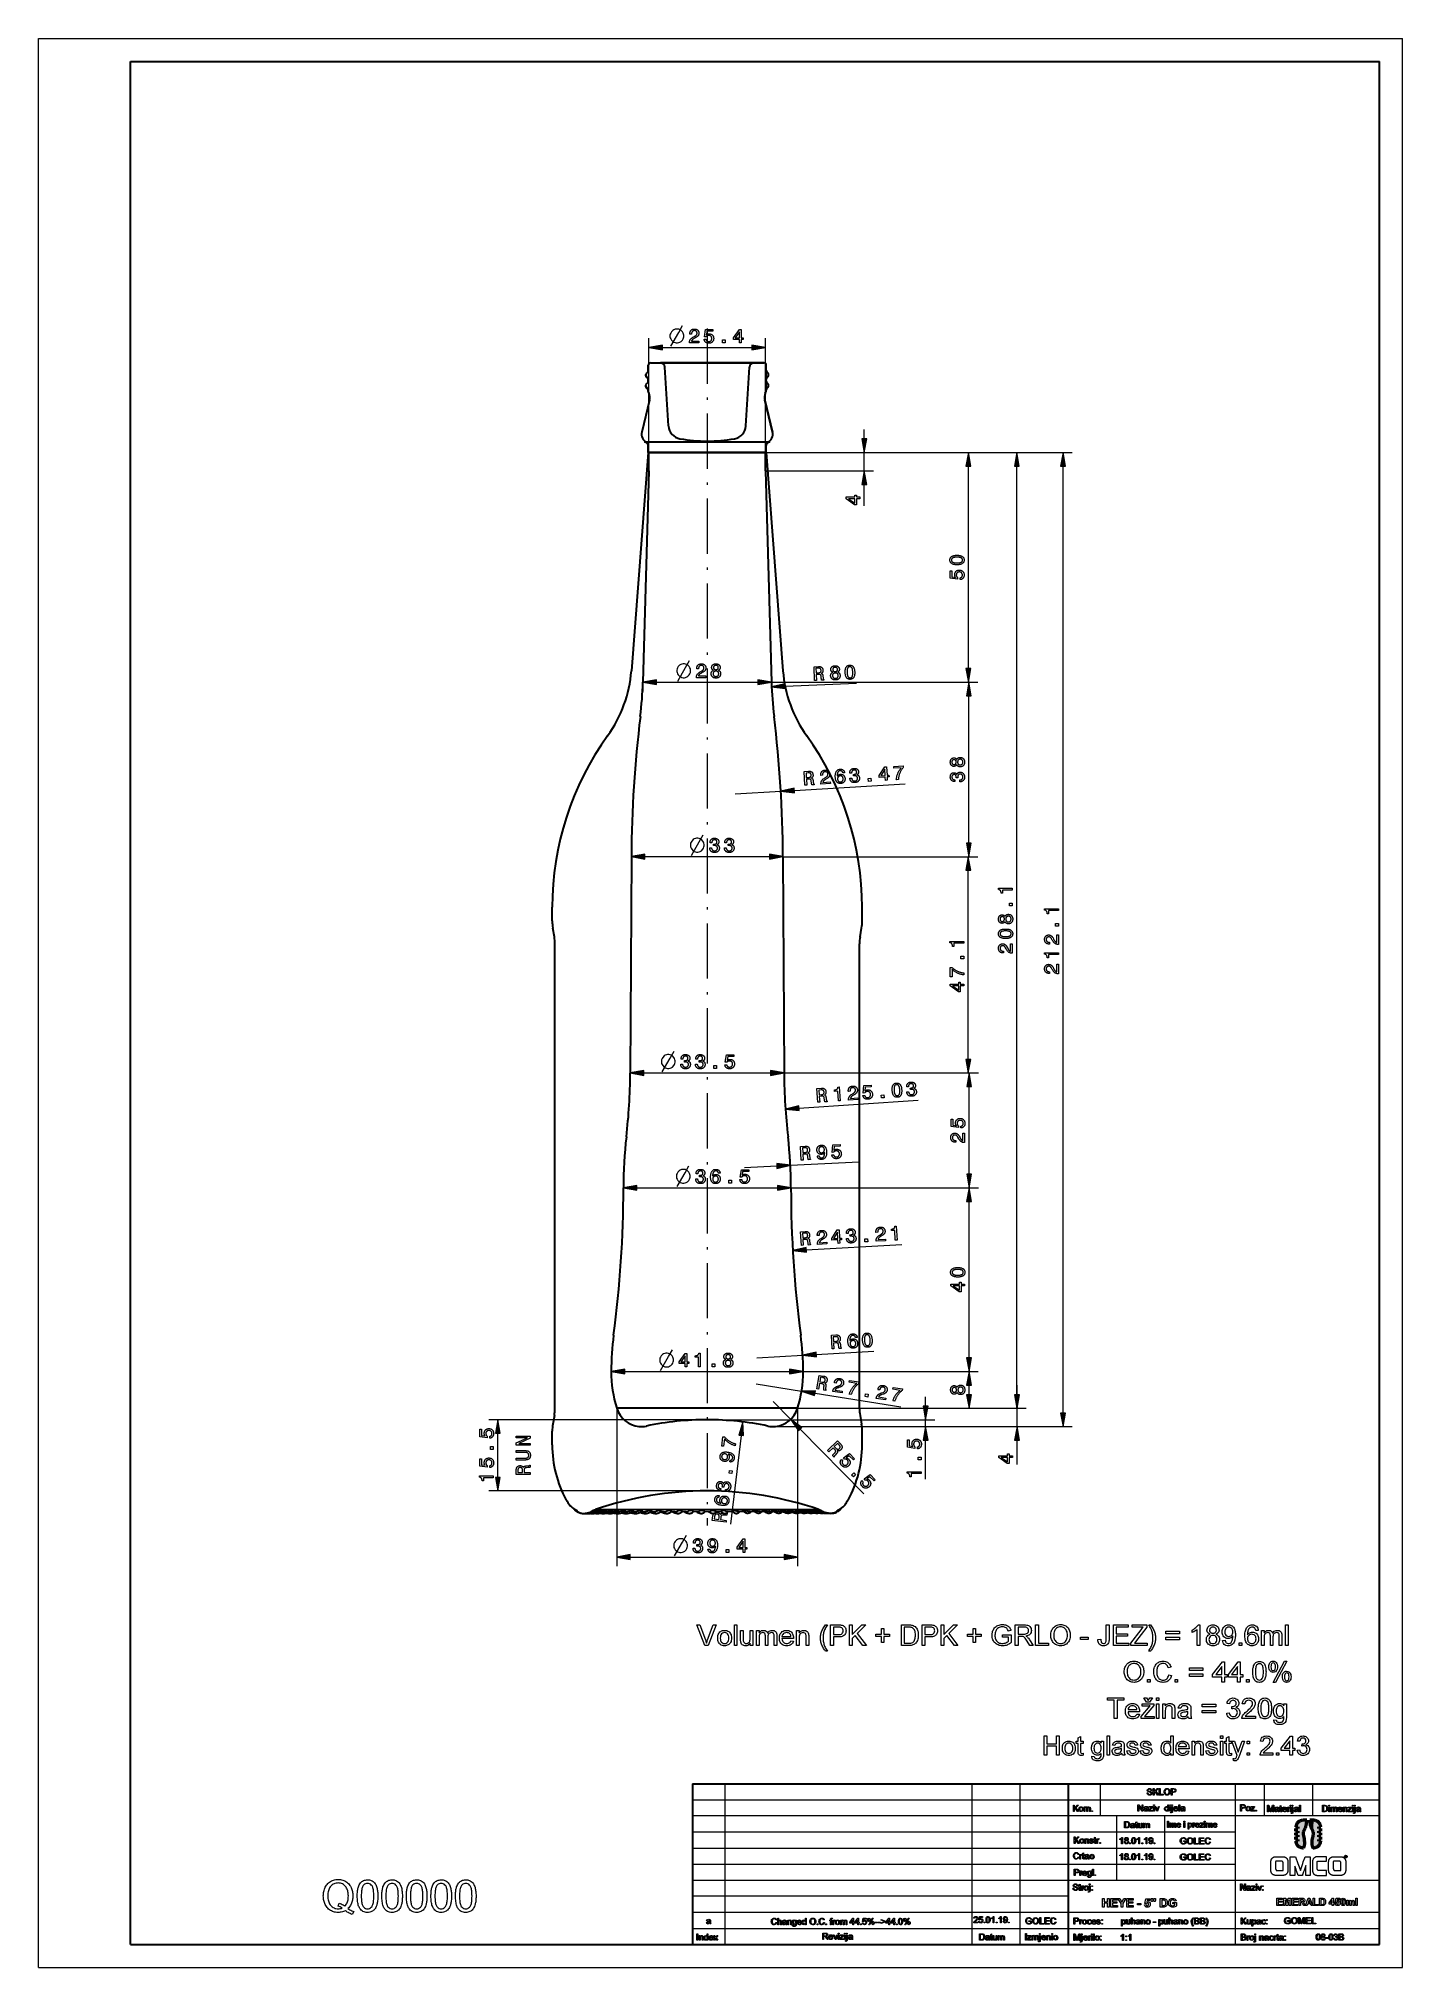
# Model space of a CAD drawing. Extents: x 0 to 297, y 0 to 420.
import ezdxf

# ---------------------------------------------------------------- set-up
doc = ezdxf.new("R2010")
doc.units = 0
doc.linetypes.add('DASHDOT', pattern=[18.5, 12, -3, 0.5, -3])

msp = doc.modelspace()

# ---------------------------------------------------------------- linework, layer by layer
at = {"color": 7, "lineweight": 13}
for p, q in [((0, 0), (0, 420)), ((0, 420), (297, 420)), ((297, 0), (297, 420)), ((132.9, 329.86), (132.9, 354.74)), ((158.3, 329.86), (158.3, 354.74)), ((158.3, 329.86), (181.82, 329.86)), ((158.35, 329.86), (204.47, 329.86)), ((158.35, 329.86), (215.05, 329.86)), ((158.35, 329.86), (225.09, 329.86)), ((158.3, 325.86), (181.82, 325.86)), ((202.47, 282.81), (202.47, 326.9)), ((213.05, 124.71), (213.05, 326.9)), ((223.09, 120.71), (223.09, 326.9)), ((134.55, 279.84), (156.65, 279.84)), ((159.6, 279.86), (204.56, 279.86)), ((159.6, 279.86), (204.47, 279.86)), ((202.56, 244.81), (202.56, 276.9)), ((164.59, 256.29), (188.75, 257.73)), ((132.05, 241.87), (159.15, 241.87)), ((162.1, 241.86), (204.56, 241.86)), ((162.1, 241.86), (204.46, 241.86)), ((202.46, 197.71), (202.46, 238.9)), ((131.8, 194.76), (159.4, 194.76)), ((162.35, 194.76), (204.65, 194.76)), ((162.35, 194.76), (204.46, 194.76)), ((165.59, 187.09), (191.58, 188.87)), ((130.3, 169.76), (160.9, 169.76)), ((163.85, 169.76), (204.65, 169.76)), ((163.85, 169.76), (204.63, 169.76)), ((202.63, 132.71), (202.63, 166.8)), ((167.18, 156.27), (188, 157.44)), ((127.65, 129.76), (163.55, 129.76)), ((166.5, 129.76), (204.63, 129.76)), ((166.5, 129.76), (204.63, 129.76)), ((145.6, 119.26), (98.02, 119.26)), ((125.9, 121.76), (125.9, 87.36)), ((145.6, 119.26), (195.17, 119.26)), ((160.47, 117.76), (215.07, 117.76)), ((160.47, 117.76), (225.09, 117.76)), ((160.47, 117.76), (195.17, 117.76)), ((165.3, 121.76), (204.63, 121.76)), ((165.3, 121.76), (215.05, 121.76)), ((165.3, 121.76), (215.07, 121.76)), ((165.3, 121.76), (165.3, 87.36)), ((145.6, 103.76), (98.02, 103.76)), ((166.93, 99.69), (121.3, 99.69)), ((128.85, 89.36), (162.35, 89.36)), ((149.42, 40), (149.42, 5)), ((203.21, 40), (203.21, 5)), ((213.71, 40), (213.71, 5)), ((260.61, 40), (260.61, 5)), ((142.42, 36.5), (292, 36.5)), ((292, 33), (142.42, 33)), ((142.42, 29.5), (260.61, 29.5)), ((142.42, 26), (260.61, 26)), ((142.42, 22.5), (260.61, 22.5)), ((142.42, 19), (292, 19)), ((224.21, 15.5), (142.42, 15.5)), ((142.42, 12), (292, 12)), ((142.42, 8.5), (292, 8.5)), ((0, 0), (297, 0))]:
    msp.add_line(p, q, dxfattribs=at)
at = {"color": 7, "lineweight": 30}
for p, q in [((20, 5), (20, 415)), ((20, 415), (292, 415)), ((292, 5), (292, 415)), ((133.25, 349.36), (157.95, 349.36)), ((155.79, 349.36), (135.41, 349.36)), ((131.95, 332.16), (159.25, 332.16)), ((132.75, 329.86), (129.1, 282.36)), ((132.85, 329.86), (158.35, 329.86)), ((158.3, 329.86), (132.9, 329.86)), ((158.45, 329.86), (162.1, 282.36)), ((132.9, 325.86), (131.6, 279.86)), ((158.3, 325.86), (159.6, 279.86)), ((129.1, 241.86), (128.85, 194.76)), ((162.1, 241.86), (162.35, 194.76)), ((112.45, 121.76), (112.45, 222.86)), ((178.75, 121.76), (178.75, 222.86)), ((165.3, 121.76), (125.9, 121.76)), ((165.25, 121.76), (125.95, 121.76)), ((142.42, 40), (292, 40)), ((142.42, 40), (142.42, 5)), ((224.21, 40), (224.21, 5)), ((20, 5), (292, 5))]:
    msp.add_line(p, q, dxfattribs=at)
at = {"color": 7, "linetype": 'DASHDOT', "lineweight": 13}
msp.add_line((145.6, 356.84), (145.6, 96.24), dxfattribs=at)
at = {"color": 7, "lineweight": 30, "ltscale": 0.028164}
for p, q in [((132.75, 347.73), (132.75, 348.86)), ((158.45, 347.73), (158.45, 348.86))]:
    msp.add_line(p, q, dxfattribs=at)
at = {"color": 7, "lineweight": 13, "ltscale": 0.487279}
msp.add_line((135.85, 352.74), (155.35, 352.74), dxfattribs=at)
at = {"color": 7, "lineweight": 30, "ltscale": 0.30875}
msp.add_line((157.95, 349.36), (145.6, 349.36), dxfattribs=at)
at = {"color": 7, "lineweight": 30, "ltscale": 0.138678}
msp.add_line((158.45, 343.31), (158.45, 348.86), dxfattribs=at)
at = {"color": 7, "lineweight": 30, "ltscale": 0.002515}
for p, q in [((132.25, 346.75), (132.25, 346.85)), ((132.25, 346.65), (132.25, 346.75)), ((132.25, 344.4), (132.25, 344.5)), ((132.25, 344.3), (132.25, 344.4)), ((158.95, 346.75), (158.95, 346.85)), ((158.95, 346.65), (158.95, 346.75)), ((158.95, 344.4), (158.95, 344.5)), ((158.95, 344.3), (158.95, 344.4))]:
    msp.add_line(p, q, dxfattribs=at)
at = {"color": 7, "lineweight": 30, "ltscale": 0.008387}
for p, q in [((132.6, 347.38), (132.37, 347.14)), ((132.6, 345.03), (132.37, 344.79)), ((158.6, 347.38), (158.83, 347.14)), ((158.6, 345.03), (158.83, 344.79))]:
    msp.add_line(p, q, dxfattribs=at)
at = {"color": 7, "lineweight": 30, "ltscale": 0.001488}
for p, q in [((132.5, 346.27), (132.45, 346.3)), ((158.7, 346.27), (158.75, 346.3)), ((132.5, 343.92), (132.45, 343.95)), ((158.7, 343.92), (158.75, 343.95))]:
    msp.add_line(p, q, dxfattribs=at)
at = {"color": 7, "lineweight": 30, "ltscale": 0.011406}
msp.add_line((132.75, 345.38), (132.75, 345.84), dxfattribs=at)
at = {"color": 7, "lineweight": 30, "ltscale": 0.320159}
for p, q in [((137.19, 335.64), (136.41, 348.42)), ((154.01, 335.64), (154.79, 348.42))]:
    msp.add_line(p, q, dxfattribs=at)
at = {"color": 7, "lineweight": 30, "ltscale": 0.011405}
msp.add_line((158.45, 345.38), (158.45, 345.84), dxfattribs=at)
at = {"color": 7, "lineweight": 30, "ltscale": 0.008462}
msp.add_line((158.51, 347.55), (158.75, 347.31), dxfattribs=at)
at = {"color": 7, "lineweight": 30, "ltscale": 0.008461}
msp.add_line((158.51, 345.2), (158.75, 344.96), dxfattribs=at)
at = {"color": 7, "lineweight": 30, "ltscale": 0.178693}
for p, q in [((133.03, 341.28), (131.36, 334.33)), ((158.17, 341.28), (159.84, 334.33)), ((159.84, 334.33), (158.17, 341.28))]:
    msp.add_line(p, q, dxfattribs=at)
at = {"color": 7, "lineweight": 13, "ltscale": 0.001481}
msp.add_line((132.59, 343.73), (132.64, 343.7), dxfattribs=at)
at = {"color": 7, "lineweight": 13, "ltscale": 0.001419}
msp.add_line((132.64, 343.7), (132.6, 343.74), dxfattribs=at)
at = {"color": 7, "lineweight": 13, "ltscale": 0.001491}
msp.add_line((132.64, 343.7), (132.69, 343.67), dxfattribs=at)
at = {"color": 7, "lineweight": 30, "ltscale": 0.001335}
msp.add_line((132.69, 343.67), (132.65, 343.7), dxfattribs=at)
at = {"color": 7, "lineweight": 30, "ltscale": 0.004421}
for p, q in [((132.75, 343.31), (132.75, 343.49)), ((158.45, 343.31), (158.45, 343.49))]:
    msp.add_line(p, q, dxfattribs=at)
at = {"color": 7, "lineweight": 30, "ltscale": 0.013301}
for p, q in [((132.95, 342.71), (132.77, 343.21)), ((158.25, 342.71), (158.43, 343.21)), ((158.25, 342.71), (158.43, 343.21))]:
    msp.add_line(p, q, dxfattribs=at)
at = {"color": 7, "lineweight": 13, "ltscale": 0.05114}
msp.add_line((179.82, 332.81), (179.82, 334.86), dxfattribs=at)
at = {"color": 7, "lineweight": 30, "ltscale": 0.0375}
for p, q in [((132.75, 329.86), (132.75, 331.36)), ((158.45, 329.86), (158.45, 331.36))]:
    msp.add_line(p, q, dxfattribs=at)
at = {"color": 7, "lineweight": 30, "ltscale": 0.037363}
for p, q in [((132.85, 329.86), (132.85, 331.35)), ((158.35, 329.86), (158.35, 331.35)), ((158.35, 329.86), (158.35, 331.35))]:
    msp.add_line(p, q, dxfattribs=at)
at = {"color": 7, "lineweight": 30, "ltscale": 0.1}
for p, q in [((132.9, 325.86), (132.9, 329.86)), ((158.3, 325.86), (158.3, 329.86))]:
    msp.add_line(p, q, dxfattribs=at)
at = {"color": 7, "lineweight": 30, "ltscale": 0.31875}
msp.add_line((145.6, 329.86), (158.35, 329.86), dxfattribs=at)
at = {"color": 7, "lineweight": 13, "ltscale": 0.1}
for p, q in [((179.82, 325.86), (179.82, 329.86)), ((213.07, 117.76), (213.07, 121.76))]:
    msp.add_line(p, q, dxfattribs=at)
at = {"color": 7, "lineweight": 13, "ltscale": 0.116125}
msp.add_line((179.82, 318.26), (179.82, 322.9), dxfattribs=at)
at = {"color": 7, "lineweight": 13, "ltscale": 0.05049}
for p, q in [((131.6, 279.86), (131.6, 277.84)), ((159.6, 279.86), (159.6, 277.84))]:
    msp.add_line(p, q, dxfattribs=at)
at = {"color": 7, "lineweight": 13, "ltscale": 0.387905}
msp.add_line((162.59, 278.97), (178.09, 279.61), dxfattribs=at)
at = {"color": 7, "lineweight": 13, "ltscale": 0.25}
for p, q in [((151.66, 255.52), (161.64, 256.11)), ((156.41, 132.7), (166.4, 133.29)), ((156.29, 127.05), (166.16, 125.48))]:
    msp.add_line(p, q, dxfattribs=at)
at = {"color": 7, "lineweight": 13, "ltscale": 0.050185}
for p, q in [((129.1, 241.86), (129.1, 243.87)), ((162.1, 241.86), (162.1, 243.87))]:
    msp.add_line(p, q, dxfattribs=at)
at = {"color": 7, "lineweight": 30, "ltscale": 0.075}
for p, q in [((111.85, 227.86), (111.85, 230.86)), ((179.35, 227.86), (179.35, 230.86)), ((111.85, 113.76), (111.85, 116.76)), ((179.35, 113.76), (179.35, 116.76))]:
    msp.add_line(p, q, dxfattribs=at)
at = {"color": 7, "lineweight": 30, "ltscale": 0.048477}
for p, q in [((112.32, 224.4), (111.98, 226.31)), ((178.88, 224.4), (179.22, 226.31)), ((112.32, 120.21), (111.98, 118.3)), ((178.88, 120.21), (179.22, 118.3))]:
    msp.add_line(p, q, dxfattribs=at)
at = {"color": 7, "lineweight": 13, "ltscale": 0.477279}
msp.add_line((202.65, 172.71), (202.65, 191.8), dxfattribs=at)
at = {"color": 7, "lineweight": 13, "ltscale": 0.17614}
msp.add_line((153.74, 174.15), (160.77, 174.51), dxfattribs=at)
at = {"color": 7, "lineweight": 13, "ltscale": 0.375}
msp.add_line((163.72, 174.67), (178.7, 175.44), dxfattribs=at)
at = {"color": 7, "lineweight": 13, "ltscale": 0.314845}
msp.add_line((169.35, 133.46), (181.92, 134.2), dxfattribs=at)
at = {"color": 7, "lineweight": 13, "ltscale": 0.052279}
msp.add_line((202.63, 124.71), (202.63, 126.8), dxfattribs=at)
at = {"color": 7, "lineweight": 13, "ltscale": 0.051139}
for p, q in [((213.07, 124.71), (213.07, 126.76)), ((193.17, 122.21), (193.17, 124.26))]:
    msp.add_line(p, q, dxfattribs=at)
at = {"color": 7, "lineweight": 13, "ltscale": 0.1375}
msp.add_line((159.96, 123.26), (163.8, 119.33), dxfattribs=at)
at = {"color": 7, "lineweight": 13, "ltscale": 0.472503}
msp.add_line((169.08, 125.02), (187.75, 122.05), dxfattribs=at)
at = {"color": 7, "lineweight": 13, "ltscale": 0.0375}
msp.add_line((193.17, 117.76), (193.17, 119.26), dxfattribs=at)
at = {"color": 7, "lineweight": 13, "ltscale": 0.239779}
msp.add_line((100.02, 106.71), (100.02, 116.3), dxfattribs=at)
at = {"color": 7, "lineweight": 13, "ltscale": 0.487574}
msp.add_line((153.02, 115.85), (150.65, 96.49), dxfattribs=at)
at = {"color": 7, "lineweight": 13, "ltscale": 0.493796}
msp.add_line((165.87, 117.21), (179.68, 103.09), dxfattribs=at)
at = {"color": 7, "lineweight": 13, "ltscale": 0.212444}
msp.add_line((193.17, 106.31), (193.17, 114.8), dxfattribs=at)
at = {"color": 7, "lineweight": 13, "ltscale": 0.132773}
msp.add_line((213.07, 109.49), (213.07, 114.8), dxfattribs=at)
at = {"color": 7, "lineweight": 30, "ltscale": 0.00125}
for p, q in [((114.95, 101.76), (114.9, 101.76)), ((176.3, 101.76), (176.25, 101.76))]:
    msp.add_line(p, q, dxfattribs=at)
at = {"color": 7, "lineweight": 30, "ltscale": 0.003277}
for p, q in [((117.35, 99.31), (117.26, 99.4)), ((173.85, 99.31), (173.94, 99.4))]:
    msp.add_line(p, q, dxfattribs=at)
at = {"color": 7, "lineweight": 30, "ltscale": 0.004252}
msp.add_line((121.77, 99.39), (121.6, 99.36), dxfattribs=at)
at = {"color": 7, "lineweight": 30, "ltscale": 0.002786}
msp.add_line((129.39, 99.26), (129.27, 99.26), dxfattribs=at)
at = {"color": 7, "lineweight": 30, "ltscale": 0.000631798}
msp.add_line((130.99, 99.1), (131.01, 99.1), dxfattribs=at)
at = {"color": 7, "lineweight": 30, "ltscale": 0.007272}
msp.add_line((131.5, 99.26), (131.21, 99.26), dxfattribs=at)
at = {"color": 7, "lineweight": 30, "ltscale": 0.004411}
msp.add_line((133.18, 99.17), (133.34, 99.1), dxfattribs=at)
at = {"color": 7, "lineweight": 30, "ltscale": 0.01153}
msp.add_line((133.74, 99.26), (133.28, 99.26), dxfattribs=at)
at = {"color": 7, "lineweight": 30, "ltscale": 0.015398}
msp.add_line((136.09, 99.26), (135.48, 99.26), dxfattribs=at)
at = {"color": 7, "lineweight": 30, "ltscale": 0.018823}
msp.add_line((138.53, 99.26), (137.77, 99.26), dxfattribs=at)
at = {"color": 7, "lineweight": 30, "ltscale": 0.001298}
msp.add_line((137.8, 99.29), (137.84, 99.33), dxfattribs=at)
at = {"color": 7, "lineweight": 30, "ltscale": 0.002504}
msp.add_line((140.13, 99.23), (140.2, 99.31), dxfattribs=at)
at = {"color": 7, "lineweight": 30, "ltscale": 0.021715}
msp.add_line((141.03, 99.26), (140.16, 99.26), dxfattribs=at)
at = {"color": 7, "lineweight": 30, "ltscale": 0.003535}
msp.add_line((142.54, 99.18), (142.64, 99.28), dxfattribs=at)
at = {"color": 7, "lineweight": 30, "ltscale": 0.023865}
msp.add_line((143.57, 99.26), (142.61, 99.26), dxfattribs=at)
at = {"color": 7, "lineweight": 30, "ltscale": 0.004396}
msp.add_line((145.01, 99.14), (145.13, 99.27), dxfattribs=at)
at = {"color": 7, "lineweight": 30, "ltscale": 0.02528}
msp.add_line((146.13, 99.26), (145.12, 99.26), dxfattribs=at)
at = {"color": 7, "lineweight": 30, "ltscale": 0.003866}
msp.add_line((145.92, 99.26), (146.05, 99.17), dxfattribs=at)
at = {"color": 7, "lineweight": 30, "ltscale": 0.00508}
msp.add_line((147.5, 99.12), (147.65, 99.26), dxfattribs=at)
at = {"color": 7, "lineweight": 30, "ltscale": 0.02597}
msp.add_line((148.68, 99.26), (147.64, 99.26), dxfattribs=at)
at = {"color": 7, "lineweight": 30, "ltscale": 0.002125}
msp.add_line((148.57, 99.26), (148.64, 99.21), dxfattribs=at)
at = {"color": 7, "lineweight": 30, "ltscale": 0.005584}
msp.add_line((150.01, 99.1), (150.17, 99.26), dxfattribs=at)
at = {"color": 7, "lineweight": 30, "ltscale": 0.025955}
msp.add_line((151.21, 99.26), (150.17, 99.26), dxfattribs=at)
at = {"color": 7, "lineweight": 30, "ltscale": 0.005949}
msp.add_line((152.51, 99.09), (152.68, 99.26), dxfattribs=at)
at = {"color": 7, "lineweight": 30, "ltscale": 0.023169}
msp.add_line((153.6, 99.26), (152.67, 99.26), dxfattribs=at)
at = {"color": 7, "lineweight": 30, "ltscale": 0.005758}
msp.add_line((154.97, 99.09), (155.13, 99.26), dxfattribs=at)
at = {"color": 7, "lineweight": 30, "ltscale": 0.019138}
msp.add_line((155.87, 99.26), (155.1, 99.26), dxfattribs=at)
at = {"color": 7, "lineweight": 30, "ltscale": 0.005314}
msp.add_line((157.38, 99.11), (157.53, 99.26), dxfattribs=at)
at = {"color": 7, "lineweight": 30, "ltscale": 0.01467}
msp.add_line((158.04, 99.26), (157.45, 99.26), dxfattribs=at)
at = {"color": 7, "lineweight": 30, "ltscale": 0.009945}
msp.add_line((160.09, 99.26), (159.7, 99.26), dxfattribs=at)
at = {"color": 7, "lineweight": 30, "ltscale": 0.004538}
msp.add_line((159.7, 99.13), (159.83, 99.26), dxfattribs=at)
at = {"color": 7, "lineweight": 30, "ltscale": 0.004943}
msp.add_line((162.01, 99.26), (161.81, 99.26), dxfattribs=at)
at = {"color": 7, "lineweight": 30, "ltscale": 0.003353}
msp.add_line((161.93, 99.16), (162.02, 99.26), dxfattribs=at)
at = {"color": 7, "lineweight": 13, "ltscale": 0.074373}
msp.add_line((169.9, 99.69), (166.93, 99.69), dxfattribs=at)
at = {"color": 7, "lineweight": 30, "ltscale": 0.005252}
msp.add_line((168.84, 99.34), (168.64, 99.37), dxfattribs=at)
at = {"color": 7, "lineweight": 30, "ltscale": 0.000444821}
msp.add_line((170.31, 99.56), (170.33, 99.56), dxfattribs=at)
at = {"color": 7, "lineweight": 13, "ltscale": 0.175}
for p, q in [((231.21, 40), (231.21, 33)), ((266.91, 40), (266.91, 33)), ((277.41, 40), (277.41, 33))]:
    msp.add_line(p, q, dxfattribs=at)
at = {"color": 7, "lineweight": 13, "ltscale": 0.35}
for p, q in [((234.71, 33), (234.71, 19)), ((245.21, 33), (245.21, 19))]:
    msp.add_line(p, q, dxfattribs=at)
at = {"color": 7, "lineweight": 13}
for points in [[(137.7, 352.99), (139.4, 355.99), (140.25, 357.49)], [(132.45, 346.3), (132.45, 346.27), (132.47, 346.23), (132.48, 346.19), (132.51, 346.16), (132.53, 346.13), (132.56, 346.11), (132.59, 346.09), (132.62, 346.06), (132.69, 346.01)], [(132.5, 346.27), (132.5, 346.24), (132.51, 346.21), (132.53, 346.18), (132.55, 346.14), (132.57, 346.12), (132.59, 346.1), (132.63, 346.06), (132.69, 346.02)], [(132.45, 343.95), (132.45, 343.92), (132.46, 343.89), (132.48, 343.85), (132.5, 343.82), (132.52, 343.8), (132.54, 343.78), (132.59, 343.73)], [(132.6, 343.74), (132.56, 343.78), (132.54, 343.81), (132.52, 343.85), (132.5, 343.89), (132.5, 343.92)], [(139.2, 280.09), (140.9, 283.09), (141.75, 284.59)], [(142.15, 242.12), (143.85, 245.12), (144.7, 246.62)], [(135.83, 195.01), (137.53, 198.01), (138.38, 199.51)], [(139.09, 170.01), (140.79, 173.01), (141.64, 174.51)], [(135.47, 130.01), (137.17, 133.01), (138.02, 134.51)], [(138.51, 89.61), (140.21, 92.61), (141.06, 94.11)], [(268.34, 22.97), (268.34, 23.02), (268.35, 23.15), (268.37, 23.21), (268.38, 23.27), (268.39, 23.32), (268.41, 23.38), (268.43, 23.43), (268.45, 23.48), (268.47, 23.53), (268.5, 23.57), (268.52, 23.61), (268.55, 23.66), (268.57, 23.69), (268.6, 23.73), (268.63, 23.77), (268.66, 23.8), (268.69, 23.83), (268.73, 23.86), (268.76, 23.89), (268.79, 23.92), (268.83, 23.94), (268.87, 23.96), (268.91, 23.99), (268.95, 24), (268.99, 24.02), (269.03, 24.04), (269.08, 24.05), (269.12, 24.07), (269.17, 24.08), (269.22, 24.09), (269.27, 24.1), (269.32, 24.1), (269.38, 24.11), (269.43, 24.11), (269.48, 24.11)], [(268.34, 21.23), (268.34, 22.1), (268.34, 22.31), (268.34, 22.84), (268.34, 22.97)], [(269.41, 20.04), (269.36, 20.04), (269.29, 20.05), (269.24, 20.05), (269.18, 20.07), (269.13, 20.08), (269.08, 20.09), (269.03, 20.11), (268.98, 20.13), (268.94, 20.15), (268.89, 20.17), (268.85, 20.19), (268.81, 20.22), (268.77, 20.24), (268.74, 20.27), (268.7, 20.3), (268.67, 20.33), (268.64, 20.36), (268.61, 20.39), (268.58, 20.42), (268.55, 20.46), (268.53, 20.5), (268.5, 20.53), (268.48, 20.57), (268.46, 20.62), (268.44, 20.66), (268.42, 20.7), (268.41, 20.75), (268.39, 20.8), (268.38, 20.85), (268.37, 20.9), (268.36, 20.95), (268.35, 21.01), (268.34, 21.06), (268.34, 21.12), (268.34, 21.23)], [(269.5, 23.14), (269.48, 23.14), (269.46, 23.13), (269.44, 23.12), (269.42, 23.11), (269.41, 23.1), (269.4, 23.09), (269.39, 23.08), (269.38, 23.06), (269.38, 23.05), (269.37, 23.03), (269.37, 23.01), (269.37, 23.01)], [(269.37, 23.01), (269.37, 22.27), (269.37, 22.06), (269.37, 21.63), (269.37, 21.54)], [(269.37, 21.54), (269.38, 21.46), (269.38, 21.42), (269.4, 21.38), (269.41, 21.34), (269.42, 21.31), (269.43, 21.28), (269.45, 21.25), (269.47, 21.22), (269.48, 21.2), (269.5, 21.18), (269.52, 21.16), (269.54, 21.14), (269.57, 21.13), (269.59, 21.12), (269.61, 21.1), (269.64, 21.09), (269.66, 21.09), (269.69, 21.08), (269.72, 21.08), (269.77, 21.07)], [(269.48, 24.11), (270.24, 24.11), (270.94, 24.11), (271.01, 24.11)], [(270.64, 23.14), (270.07, 23.14), (269.5, 23.14)], [(269.77, 21.07), (270.34, 21.07), (270.91, 21.07)], [(271.04, 22.67), (271.03, 22.75), (271.03, 22.79), (271.02, 22.83), (271.01, 22.87), (270.99, 22.91), (270.98, 22.94), (270.96, 22.97), (270.95, 22.99), (270.93, 23.02), (270.91, 23.04), (270.89, 23.06), (270.87, 23.07), (270.85, 23.09), (270.82, 23.1), (270.8, 23.11), (270.78, 23.12), (270.75, 23.13), (270.72, 23.14), (270.69, 23.14), (270.64, 23.14)], [(270.91, 21.07), (270.93, 21.08), (270.95, 21.08), (270.98, 21.09), (270.99, 21.1), (271, 21.11), (271.01, 21.12), (271.02, 21.13), (271.03, 21.15), (271.04, 21.16), (271.04, 21.18), (271.04, 21.2), (271.04, 21.21)], [(272.08, 21.18), (272.07, 21.13), (272.06, 21), (272.05, 20.94), (272.04, 20.88), (272.02, 20.83), (272, 20.77), (271.99, 20.72), (271.97, 20.67), (271.94, 20.62), (271.92, 20.58), (271.9, 20.53), (271.87, 20.49), (271.85, 20.45), (271.82, 20.42), (271.79, 20.38), (271.76, 20.35), (271.73, 20.32), (271.69, 20.29), (271.66, 20.26), (271.62, 20.23), (271.59, 20.21), (271.55, 20.19), (271.51, 20.16), (271.47, 20.14), (271.43, 20.13), (271.39, 20.11), (271.34, 20.1), (271.3, 20.08), (271.25, 20.07), (271.2, 20.06), (271.15, 20.05), (271.1, 20.05), (271.04, 20.04), (270.99, 20.04), (270.94, 20.04)], [(271.01, 24.11), (271.05, 24.11), (271.11, 24.1), (271.16, 24.09), (271.22, 24.08), (271.27, 24.07), (271.32, 24.06), (271.37, 24.04), (271.42, 24.02), (271.47, 24), (271.51, 23.98), (271.55, 23.96), (271.59, 23.93), (271.63, 23.91), (271.67, 23.88), (271.7, 23.85), (271.74, 23.82), (271.77, 23.79), (271.8, 23.76), (271.83, 23.73), (271.86, 23.69), (271.88, 23.65), (271.91, 23.61), (271.93, 23.58), (271.95, 23.53), (271.97, 23.49), (271.99, 23.45), (272, 23.4), (272.02, 23.35), (272.03, 23.3), (272.04, 23.25), (272.05, 23.2), (272.06, 23.14), (272.07, 23.09), (272.07, 23.03), (272.08, 22.91)], [(271.04, 21.21), (271.04, 21.94), (271.04, 22.15), (271.04, 22.58), (271.04, 22.67)], [(272.08, 22.91), (272.08, 22.04), (272.08, 21.83), (272.08, 21.31), (272.08, 21.18)], [(272.59, 20.04), (272.59, 22.07), (272.59, 22.41), (272.59, 23.13), (272.59, 24.05), (272.59, 24.11)], [(272.59, 24.11), (273.15, 24.11), (273.7, 24.11)], [(274.31, 20.04), (273.93, 21.06), (273.84, 21.31), (273.61, 21.92), (273.55, 22.07)], [(273.55, 22.07), (273.55, 21.06), (273.55, 20.04)], [(273.7, 24.11), (274.24, 22.61), (274.48, 21.92), (274.77, 21.11)], [(274.77, 21.11), (275.28, 22.61), (275.41, 22.99), (275.72, 23.89), (275.79, 24.11)], [(275.95, 22.17), (275.58, 21.11), (275.48, 20.81), (275.26, 20.18), (275.21, 20.04)], [(275.79, 24.11), (276.34, 24.11), (276.88, 24.11)], [(275.95, 20.04), (275.95, 21.11), (275.95, 22.17)], [(276.88, 24.11), (276.88, 22.07), (276.88, 21.73), (276.88, 21.02), (276.88, 20.09), (276.88, 20.04)], [(278.54, 24.11), (278.43, 24.11), (278.32, 24.09), (278.22, 24.08), (278.13, 24.05), (278.05, 24.02), (277.97, 23.98), (277.89, 23.94), (277.82, 23.89), (277.76, 23.83), (277.7, 23.77), (277.64, 23.7), (277.59, 23.63), (277.55, 23.55), (277.51, 23.46), (277.47, 23.37), (277.45, 23.27), (277.42, 23.18), (277.41, 23.08), (277.4, 23), (277.4, 22.97)], [(277.4, 22.97), (277.4, 22.1), (277.4, 21.79), (277.4, 21.31), (277.4, 21.23)], [(277.4, 21.23), (277.4, 21.17), (277.41, 21.11), (277.42, 20.99), (277.44, 20.89), (277.46, 20.79), (277.49, 20.7), (277.53, 20.61), (277.57, 20.53), (277.62, 20.46), (277.67, 20.39), (277.73, 20.33), (277.79, 20.27), (277.86, 20.22), (277.94, 20.18), (278.02, 20.14), (278.1, 20.11), (278.19, 20.08), (278.28, 20.06), (278.37, 20.05), (278.45, 20.04), (278.47, 20.04)], [(278.44, 23.01), (278.44, 23.04), (278.45, 23.07), (278.47, 23.1), (278.49, 23.12), (278.52, 23.13), (278.55, 23.14), (278.57, 23.14), (278.57, 23.14)], [(278.44, 21.54), (278.44, 22.27), (278.44, 22.64), (278.44, 23.01)], [(278.84, 21.07), (278.78, 21.08), (278.72, 21.09), (278.67, 21.11), (278.63, 21.13), (278.59, 21.16), (278.55, 21.2), (278.52, 21.24), (278.49, 21.29), (278.47, 21.35), (278.45, 21.41), (278.44, 21.48), (278.44, 21.53), (278.44, 21.54)], [(280.47, 24.11), (279.51, 24.11), (278.54, 24.11)], [(278.57, 23.14), (279.52, 23.14), (280.47, 23.14)], [(280.47, 21.07), (279.65, 21.07), (278.84, 21.07)], [(280.47, 23.14), (280.47, 23.63), (280.47, 23.92), (280.47, 24.11)], [(280.47, 20.04), (280.47, 20.56), (280.47, 20.86), (280.47, 21.07)], [(280.92, 22.97), (280.92, 23.02), (280.94, 23.15), (280.95, 23.21), (280.96, 23.27), (280.98, 23.32), (280.99, 23.38), (281.01, 23.43), (281.03, 23.48), (281.05, 23.53), (281.08, 23.57), (281.1, 23.61), (281.13, 23.66), (281.16, 23.69), (281.18, 23.73), (281.21, 23.77), (281.24, 23.8), (281.28, 23.83), (281.31, 23.86), (281.34, 23.89), (281.38, 23.92), (281.41, 23.94), (281.45, 23.96), (281.49, 23.99), (281.53, 24), (281.57, 24.02), (281.62, 24.04), (281.66, 24.05), (281.71, 24.07), (281.75, 24.08), (281.8, 24.09), (281.85, 24.1), (281.91, 24.1), (281.96, 24.11), (282.02, 24.11), (282.06, 24.11)], [(280.92, 21.23), (280.92, 22.1), (280.92, 22.28), (280.92, 22.82), (280.92, 22.97)], [(281.99, 20.04), (281.94, 20.04), (281.88, 20.05), (281.82, 20.05), (281.77, 20.07), (281.71, 20.08), (281.66, 20.09), (281.61, 20.11), (281.57, 20.13), (281.52, 20.15), (281.48, 20.17), (281.44, 20.19), (281.39, 20.22), (281.36, 20.24), (281.32, 20.27), (281.29, 20.3), (281.25, 20.33), (281.22, 20.36), (281.19, 20.39), (281.16, 20.42), (281.14, 20.46), (281.11, 20.5), (281.09, 20.53), (281.06, 20.57), (281.04, 20.62), (281.02, 20.66), (281.01, 20.7), (280.99, 20.75), (280.98, 20.8), (280.96, 20.85), (280.95, 20.9), (280.94, 20.95), (280.93, 21.01), (280.93, 21.06), (280.92, 21.12), (280.92, 21.23)], [(282.09, 23.14), (282.06, 23.14), (282.04, 23.13), (282.02, 23.12), (282, 23.11), (281.99, 23.1), (281.98, 23.09), (281.97, 23.08), (281.96, 23.06), (281.96, 23.05), (281.96, 23.03), (281.95, 23.01), (281.95, 23.01)], [(281.95, 23.01), (281.95, 22.27), (281.95, 21.54)], [(281.95, 21.54), (281.96, 21.46), (281.97, 21.42), (281.98, 21.38), (281.99, 21.34), (282, 21.31), (282.02, 21.28), (282.03, 21.25), (282.05, 21.22), (282.07, 21.2), (282.09, 21.18), (282.11, 21.16), (282.13, 21.14), (282.15, 21.13), (282.17, 21.12), (282.2, 21.1), (282.22, 21.09), (282.25, 21.09), (282.27, 21.08), (282.3, 21.08), (282.35, 21.07)], [(282.06, 24.11), (282.82, 24.11), (283.52, 24.11), (283.59, 24.11)], [(283.22, 23.14), (282.65, 23.14), (282.09, 23.14)], [(282.35, 21.07), (282.92, 21.07), (283.49, 21.07)], [(283.62, 22.67), (283.62, 22.75), (283.61, 22.79), (283.6, 22.83), (283.59, 22.87), (283.58, 22.91), (283.56, 22.94), (283.55, 22.97), (283.53, 22.99), (283.51, 23.02), (283.49, 23.04), (283.47, 23.06), (283.45, 23.07), (283.43, 23.09), (283.41, 23.1), (283.38, 23.11), (283.36, 23.12), (283.33, 23.13), (283.31, 23.14), (283.28, 23.14), (283.22, 23.14)], [(283.49, 21.07), (283.51, 21.08), (283.53, 21.08), (283.56, 21.09), (283.57, 21.1), (283.59, 21.11), (283.6, 21.12), (283.61, 21.13), (283.61, 21.15), (283.62, 21.16), (283.62, 21.18), (283.62, 21.2), (283.62, 21.21)], [(284.66, 21.18), (284.66, 21.13), (284.64, 21), (284.63, 20.94), (284.62, 20.88), (284.6, 20.83), (284.59, 20.77), (284.57, 20.72), (284.55, 20.67), (284.53, 20.62), (284.5, 20.58), (284.48, 20.53), (284.45, 20.49), (284.43, 20.45), (284.4, 20.42), (284.37, 20.38), (284.34, 20.35), (284.31, 20.32), (284.28, 20.29), (284.24, 20.26), (284.21, 20.23), (284.17, 20.21), (284.13, 20.19), (284.09, 20.16), (284.05, 20.14), (284.01, 20.13), (283.97, 20.11), (283.93, 20.1), (283.88, 20.08), (283.83, 20.07), (283.78, 20.06), (283.73, 20.05), (283.68, 20.05), (283.63, 20.04), (283.57, 20.04), (283.53, 20.04)], [(283.59, 24.11), (283.63, 24.11), (283.69, 24.1), (283.75, 24.09), (283.8, 24.08), (283.85, 24.07), (283.91, 24.06), (283.96, 24.04), (284, 24.02), (284.05, 24), (284.09, 23.98), (284.14, 23.96), (284.18, 23.93), (284.21, 23.91), (284.25, 23.88), (284.29, 23.85), (284.32, 23.82), (284.35, 23.79), (284.38, 23.76), (284.41, 23.73), (284.44, 23.69), (284.46, 23.65), (284.49, 23.61), (284.51, 23.58), (284.53, 23.53), (284.55, 23.49), (284.57, 23.45), (284.59, 23.4), (284.6, 23.35), (284.61, 23.3), (284.63, 23.25), (284.64, 23.2), (284.64, 23.14), (284.65, 23.09), (284.65, 23.03), (284.66, 22.91)], [(283.62, 21.21), (283.62, 21.94), (283.62, 22.15), (283.62, 22.58), (283.62, 22.67)], [(284.4, 24.13), (284.4, 24.17), (284.42, 24.22), (284.43, 24.26), (284.46, 24.3), (284.49, 24.33), (284.51, 24.35), (284.53, 24.36), (284.55, 24.37), (284.57, 24.38), (284.6, 24.39), (284.62, 24.39), (284.64, 24.4), (284.67, 24.4), (284.67, 24.4)], [(284.67, 23.85), (284.63, 23.86), (284.58, 23.87), (284.54, 23.89), (284.5, 23.91), (284.47, 23.94), (284.45, 23.96), (284.44, 23.98), (284.43, 24), (284.42, 24.02), (284.41, 24.05), (284.41, 24.07), (284.4, 24.09), (284.4, 24.12), (284.4, 24.13)], [(284.67, 24.34), (284.63, 24.34), (284.6, 24.32), (284.56, 24.31), (284.53, 24.28), (284.51, 24.26), (284.5, 24.25), (284.49, 24.23), (284.48, 24.21), (284.47, 24.19), (284.47, 24.17), (284.46, 24.15), (284.46, 24.13), (284.46, 24.13)], [(284.46, 24.13), (284.46, 24.09), (284.48, 24.05), (284.5, 24.01), (284.52, 23.98), (284.54, 23.96), (284.55, 23.95), (284.57, 23.94), (284.59, 23.93), (284.61, 23.92), (284.63, 23.92), (284.65, 23.91), (284.67, 23.91), (284.67, 23.91)], [(284.57, 23.99), (284.57, 24.13), (284.57, 24.27)], [(284.57, 24.27), (284.63, 24.27), (284.69, 24.27)], [(284.64, 23.99), (284.61, 23.99), (284.57, 23.99)], [(284.68, 24.21), (284.66, 24.21), (284.64, 24.21)], [(284.64, 24.21), (284.64, 24.17), (284.64, 24.12)], [(284.64, 24.12), (284.66, 24.12), (284.68, 24.12)], [(284.67, 24.07), (284.66, 24.07), (284.64, 24.07)], [(284.64, 24.07), (284.64, 24.03), (284.64, 23.99)], [(284.66, 22.91), (284.66, 22.04), (284.66, 21.83), (284.66, 21.31), (284.66, 21.18)], [(284.67, 24.4), (284.72, 24.4), (284.77, 24.38), (284.81, 24.37), (284.85, 24.34), (284.88, 24.31), (284.9, 24.29), (284.91, 24.27), (284.92, 24.25), (284.93, 24.23), (284.94, 24.2), (284.94, 24.18), (284.95, 24.16), (284.95, 24.13), (284.95, 24.13)], [(284.89, 24.13), (284.88, 24.17), (284.87, 24.21), (284.85, 24.24), (284.83, 24.27), (284.81, 24.29), (284.8, 24.3), (284.78, 24.31), (284.76, 24.32), (284.74, 24.33), (284.72, 24.33), (284.7, 24.34), (284.68, 24.34), (284.67, 24.34)], [(284.95, 24.13), (284.95, 24.08), (284.93, 24.03), (284.91, 23.99), (284.89, 23.95), (284.86, 23.92), (284.84, 23.9), (284.82, 23.89), (284.8, 23.88), (284.78, 23.87), (284.75, 23.86), (284.73, 23.86), (284.71, 23.85), (284.68, 23.85), (284.67, 23.85)], [(284.67, 23.91), (284.72, 23.92), (284.75, 23.93), (284.79, 23.95), (284.82, 23.97), (284.84, 23.99), (284.85, 24), (284.86, 24.02), (284.87, 24.04), (284.88, 24.06), (284.88, 24.08), (284.89, 24.1), (284.89, 24.12), (284.89, 24.13)], [(284.72, 23.99), (284.69, 24.03), (284.67, 24.07)], [(284.73, 24.17), (284.73, 24.18), (284.72, 24.19), (284.72, 24.2), (284.71, 24.2), (284.71, 24.21), (284.69, 24.21), (284.68, 24.21)], [(284.68, 24.12), (284.69, 24.12), (284.7, 24.13), (284.71, 24.13), (284.72, 24.14), (284.72, 24.14), (284.73, 24.16), (284.73, 24.17)], [(284.69, 24.27), (284.72, 24.27), (284.74, 24.26), (284.76, 24.26), (284.77, 24.25), (284.78, 24.24), (284.78, 24.23), (284.79, 24.22), (284.8, 24.2), (284.8, 24.19), (284.8, 24.17)], [(284.79, 23.99), (284.76, 23.99), (284.72, 23.99)], [(284.8, 24.17), (284.8, 24.14), (284.79, 24.12), (284.77, 24.1), (284.75, 24.08), (284.74, 24.08)], [(284.74, 24.08), (284.77, 24.03), (284.79, 23.99)], [(270.94, 20.04), (270.18, 20.04), (269.48, 20.04), (269.41, 20.04)], [(273.55, 20.04), (273.07, 20.04), (272.59, 20.04)], [(275.21, 20.04), (274.76, 20.04), (274.31, 20.04)], [(276.88, 20.04), (276.42, 20.04), (275.95, 20.04)], [(278.47, 20.04), (279.47, 20.04), (280.44, 20.04), (280.47, 20.04)], [(283.53, 20.04), (282.76, 20.04), (282.06, 20.04), (281.99, 20.04)]]:
    msp.add_lwpolyline(points, dxfattribs=at)
for points in [[(135.85, 353.27), (132.9, 352.74), (135.85, 352.22)], [(139.15, 356.74), (138.85, 356.74), (138.6, 356.69), (138.35, 356.59), (138.1, 356.44), (137.8, 356.14), (137.65, 355.89), (137.55, 355.64), (137.5, 355.39), (137.5, 355.09), (137.55, 354.84), (137.65, 354.59), (137.8, 354.34), (138.1, 354.04), (138.35, 353.89), (138.6, 353.79), (138.85, 353.74), (139.15, 353.74), (139.4, 353.79), (139.65, 353.89), (139.9, 354.04), (140.2, 354.34), (140.35, 354.59), (140.45, 354.84), (140.5, 355.09), (140.5, 355.39), (140.45, 355.64), (140.35, 355.89), (140.2, 356.14), (139.9, 356.44), (139.65, 356.59), (139.4, 356.69)], [(141.75, 353.74), (141.75, 353.76), (141.75, 353.84), (141.76, 353.93), (141.77, 354.01), (141.78, 354.09), (141.8, 354.17), (141.82, 354.24), (141.85, 354.31), (141.88, 354.38), (141.92, 354.44), (141.95, 354.5), (142, 354.56), (142.05, 354.62), (142.11, 354.68), (142.17, 354.74), (142.24, 354.8), (142.32, 354.86), (142.41, 354.92), (142.5, 354.97), (142.6, 355.03), (142.7, 355.09), (142.96, 355.23), (143, 355.26), (143.04, 355.28), (143.08, 355.31), (143.12, 355.34), (143.15, 355.36), (143.19, 355.39), (143.22, 355.42), (143.24, 355.45), (143.27, 355.48), (143.29, 355.51), (143.31, 355.54), (143.33, 355.57), (143.35, 355.61), (143.36, 355.64), (143.37, 355.68), (143.38, 355.72), (143.39, 355.75), (143.39, 355.79), (143.4, 355.83), (143.4, 355.87), (143.4, 355.92), (143.39, 355.97), (143.38, 356.01), (143.37, 356.05), (143.36, 356.09), (143.34, 356.13), (143.32, 356.16), (143.29, 356.2), (143.26, 356.23), (143.23, 356.26), (143.2, 356.29), (143.16, 356.31), (143.13, 356.33), (143.09, 356.35), (143.04, 356.37), (143, 356.38), (142.95, 356.39), (142.9, 356.4), (142.85, 356.4), (142.8, 356.41), (142.74, 356.4), (142.69, 356.4), (142.64, 356.39), (142.6, 356.38), (142.55, 356.36), (142.51, 356.34), (142.47, 356.31), (142.43, 356.29), (142.4, 356.25), (142.37, 356.22), (142.34, 356.18), (142.31, 356.14), (142.29, 356.1), (142.27, 356.05), (142.25, 356), (142.24, 355.95), (142.22, 355.89), (142.22, 355.83), (142.21, 355.77), (142.21, 355.71), (142.21, 355.67), (141.82, 355.67), (141.82, 355.73), (141.82, 355.83), (141.83, 355.92), (141.84, 356), (141.86, 356.08), (141.89, 356.16), (141.91, 356.23), (141.95, 356.3), (141.99, 356.37), (142.04, 356.43), (142.09, 356.49), (142.14, 356.54), (142.2, 356.59), (142.27, 356.63), (142.33, 356.66), (142.41, 356.69), (142.48, 356.72), (142.56, 356.74), (142.64, 356.75), (142.73, 356.76), (142.82, 356.76), (142.91, 356.76), (142.99, 356.75), (143.07, 356.74), (143.15, 356.72), (143.22, 356.7), (143.29, 356.67), (143.36, 356.64), (143.42, 356.61), (143.48, 356.56), (143.53, 356.52), (143.59, 356.47), (143.63, 356.41), (143.67, 356.36), (143.71, 356.29), (143.74, 356.23), (143.76, 356.17), (143.78, 356.1), (143.8, 356.02), (143.81, 355.95), (143.81, 355.87), (143.81, 355.81), (143.8, 355.75), (143.79, 355.69), (143.78, 355.63), (143.77, 355.58), (143.75, 355.53), (143.73, 355.47), (143.71, 355.42), (143.68, 355.37), (143.65, 355.33), (143.61, 355.28), (143.58, 355.24), (143.54, 355.19), (143.49, 355.15), (143.45, 355.11), (143.39, 355.07), (143.34, 355.03), (143.28, 354.99), (143.22, 354.96), (143.16, 354.92), (142.91, 354.79), (142.84, 354.76), (142.77, 354.72), (142.71, 354.69), (142.65, 354.65), (142.6, 354.62), (142.55, 354.58), (142.5, 354.55), (142.46, 354.52), (142.42, 354.49), (142.39, 354.46), (142.36, 354.42), (142.33, 354.39), (142.3, 354.36), (142.28, 354.33), (142.26, 354.29), (142.24, 354.26), (142.22, 354.22), (142.2, 354.19), (142.19, 354.15), (142.18, 354.12), (143.81, 354.12), (143.81, 353.74)], [(144.93, 354.53), (145.33, 354.53), (145.34, 354.48), (145.35, 354.44), (145.36, 354.4), (145.38, 354.36), (145.4, 354.32), (145.42, 354.28), (145.44, 354.25), (145.47, 354.22), (145.49, 354.19), (145.53, 354.16), (145.56, 354.14), (145.59, 354.11), (145.63, 354.09), (145.67, 354.08), (145.71, 354.06), (145.75, 354.05), (145.79, 354.04), (145.84, 354.03), (145.88, 354.03), (145.93, 354.03), (145.99, 354.03), (146.05, 354.04), (146.1, 354.05), (146.15, 354.06), (146.2, 354.08), (146.25, 354.1), (146.3, 354.12), (146.34, 354.15), (146.38, 354.18), (146.42, 354.21), (146.45, 354.25), (146.48, 354.29), (146.51, 354.33), (146.53, 354.38), (146.55, 354.42), (146.57, 354.47), (146.58, 354.53), (146.59, 354.58), (146.6, 354.64), (146.6, 354.7), (146.6, 354.76), (146.59, 354.81), (146.58, 354.87), (146.57, 354.92), (146.55, 354.97), (146.53, 355.02), (146.51, 355.06), (146.48, 355.1), (146.45, 355.14), (146.42, 355.18), (146.38, 355.22), (146.34, 355.25), (146.3, 355.27), (146.25, 355.3), (146.21, 355.32), (146.16, 355.33), (146.1, 355.35), (146.05, 355.36), (145.99, 355.36), (145.93, 355.36), (145.9, 355.36), (145.86, 355.36), (145.83, 355.36), (145.8, 355.35), (145.76, 355.35), (145.73, 355.34), (145.7, 355.33), (145.67, 355.32), (145.64, 355.31), (145.61, 355.29), (145.58, 355.28), (145.56, 355.26), (145.53, 355.25), (145.5, 355.23), (145.48, 355.21), (145.45, 355.19), (145.43, 355.16), (145.4, 355.14), (145.38, 355.11), (145.36, 355.09), (145.02, 355.09), (145.25, 356.68), (146.85, 356.68), (146.85, 356.32), (145.54, 356.32), (145.42, 355.52), (145.44, 355.53), (145.47, 355.55), (145.49, 355.57), (145.51, 355.58), (145.54, 355.6), (145.56, 355.61), (145.59, 355.63), (145.62, 355.64), (145.65, 355.65), (145.67, 355.66), (145.7, 355.67), (145.73, 355.68), (145.77, 355.69), (145.8, 355.69), (145.83, 355.7), (145.86, 355.7), (145.89, 355.7), (145.93, 355.71), (145.96, 355.71), (145.99, 355.71), (146.08, 355.71), (146.17, 355.7), (146.25, 355.68), (146.33, 355.67), (146.41, 355.64), (146.48, 355.61), (146.55, 355.58), (146.62, 355.53), (146.68, 355.49), (146.74, 355.44), (146.79, 355.38), (146.84, 355.32), (146.88, 355.26), (146.92, 355.19), (146.95, 355.12), (146.97, 355.05), (146.99, 354.97), (147.01, 354.89), (147.02, 354.8), (147.02, 354.72), (147.02, 354.62), (147.01, 354.53), (146.99, 354.45), (146.97, 354.37), (146.94, 354.29), (146.91, 354.21), (146.87, 354.14), (146.83, 354.08), (146.78, 354.01), (146.72, 353.95), (146.66, 353.9), (146.59, 353.85), (146.53, 353.8), (146.45, 353.76), (146.38, 353.73), (146.3, 353.71), (146.21, 353.68), (146.13, 353.67), (146.04, 353.66), (145.94, 353.66), (145.86, 353.66), (145.78, 353.67), (145.7, 353.68), (145.63, 353.7), (145.56, 353.72), (145.49, 353.74), (145.42, 353.78), (145.36, 353.81), (145.3, 353.85), (145.24, 353.9), (145.19, 353.95), (145.14, 354), (145.1, 354.05), (145.06, 354.11), (145.02, 354.17), (144.99, 354.24), (144.97, 354.31), (144.95, 354.38), (144.94, 354.45)], [(148.9, 353.74), (148.9, 354.39), (149.5, 354.39), (149.5, 353.74)], [(152.63, 353.74), (152.63, 354.49), (151.32, 354.49), (151.32, 354.87), (152.63, 356.68), (153.02, 356.68), (153.02, 354.83), (153.45, 354.83), (153.45, 354.49), (153.02, 354.49), (153.02, 353.74)], [(151.68, 354.83), (152.63, 354.83), (152.63, 356.18)], [(155.35, 352.22), (158.3, 352.74), (155.35, 353.27)], [(179.3, 332.81), (179.82, 329.86), (180.34, 332.81)], [(202.99, 326.9), (202.47, 329.86), (201.95, 326.9)], [(213.57, 326.9), (213.05, 329.86), (212.53, 326.9)], [(223.61, 326.9), (223.09, 329.86), (222.57, 326.9)], [(180.34, 322.9), (179.82, 325.86), (179.3, 322.9)], [(178.82, 319.8), (178.08, 319.8), (178.08, 318.48), (177.7, 318.48), (175.89, 319.79), (175.89, 320.18), (177.73, 320.18), (177.73, 320.61), (178.08, 320.61), (178.08, 320.18), (178.82, 320.18)], [(177.73, 318.84), (177.73, 319.8), (176.39, 319.8)], [(200, 305.42), (199.86, 305.42), (199.71, 305.43), (199.58, 305.44), (199.45, 305.46), (199.33, 305.48), (199.22, 305.51), (199.12, 305.55), (199.02, 305.59), (198.93, 305.63), (198.85, 305.68), (198.77, 305.74), (198.7, 305.8), (198.64, 305.86), (198.59, 305.93), (198.55, 306.01), (198.51, 306.09), (198.48, 306.17), (198.46, 306.26), (198.45, 306.36), (198.45, 306.46), (198.45, 306.56), (198.46, 306.65), (198.48, 306.74), (198.51, 306.83), (198.55, 306.91), (198.59, 306.98), (198.64, 307.05), (198.7, 307.12), (198.77, 307.18), (198.84, 307.23), (198.93, 307.28), (199.02, 307.32), (199.11, 307.36), (199.22, 307.4), (199.33, 307.43), (199.45, 307.45), (199.58, 307.47), (199.71, 307.48), (199.85, 307.49), (200, 307.49), (200.15, 307.49), (200.3, 307.48), (200.43, 307.47), (200.56, 307.45), (200.68, 307.43), (200.79, 307.4), (200.89, 307.36), (200.99, 307.32), (201.08, 307.28), (201.16, 307.23), (201.24, 307.18), (201.3, 307.12), (201.36, 307.05), (201.41, 306.98), (201.46, 306.91), (201.49, 306.83), (201.52, 306.74), (201.54, 306.65), (201.55, 306.56), (201.55, 306.46), (201.55, 306.36), (201.54, 306.26), (201.52, 306.17), (201.49, 306.09), (201.46, 306.01), (201.41, 305.93), (201.36, 305.86), (201.3, 305.8), (201.23, 305.74), (201.16, 305.68), (201.08, 305.63), (200.99, 305.59), (200.89, 305.55), (200.79, 305.51), (200.67, 305.48), (200.55, 305.46), (200.43, 305.44), (200.29, 305.43), (200.15, 305.42)], [(200, 305.83), (200.13, 305.83), (200.24, 305.84), (200.35, 305.84), (200.45, 305.85), (200.54, 305.87), (200.63, 305.88), (200.71, 305.9), (200.78, 305.93), (200.85, 305.95), (200.91, 305.98), (200.97, 306.01), (201.02, 306.05), (201.06, 306.09), (201.1, 306.13), (201.13, 306.18), (201.15, 306.22), (201.17, 306.28), (201.19, 306.33), (201.2, 306.39), (201.2, 306.46), (201.2, 306.52), (201.19, 306.58), (201.17, 306.63), (201.15, 306.69), (201.13, 306.74), (201.1, 306.78), (201.06, 306.82), (201.02, 306.86), (200.97, 306.9), (200.92, 306.93), (200.86, 306.96), (200.79, 306.98), (200.71, 307), (200.63, 307.02), (200.55, 307.04), (200.45, 307.05), (200.35, 307.06), (200.24, 307.07), (200.13, 307.08), (200, 307.08), (199.88, 307.08), (199.77, 307.07), (199.66, 307.06), (199.56, 307.05), (199.46, 307.04), (199.37, 307.02), (199.29, 307), (199.22, 306.98), (199.15, 306.96), (199.09, 306.93), (199.04, 306.9), (198.99, 306.86), (198.95, 306.82), (198.91, 306.78), (198.88, 306.74), (198.85, 306.69), (198.83, 306.63), (198.82, 306.58), (198.81, 306.52), (198.81, 306.46), (198.81, 306.39), (198.82, 306.33), (198.83, 306.28), (198.85, 306.22), (198.88, 306.18), (198.91, 306.13), (198.95, 306.09), (198.99, 306.05), (199.04, 306.01), (199.09, 305.98), (199.16, 305.95), (199.22, 305.93), (199.3, 305.9), (199.38, 305.88), (199.47, 305.87), (199.56, 305.85), (199.66, 305.84), (199.77, 305.84), (199.88, 305.83)], [(200.69, 302.19), (200.69, 302.59), (200.73, 302.6), (200.78, 302.61), (200.82, 302.62), (200.86, 302.64), (200.89, 302.66), (200.93, 302.68), (200.96, 302.7), (200.99, 302.73), (201.02, 302.75), (201.05, 302.78), (201.08, 302.82), (201.1, 302.85), (201.12, 302.89), (201.14, 302.93), (201.15, 302.96), (201.16, 303.01), (201.17, 303.05), (201.18, 303.09), (201.18, 303.14), (201.18, 303.19), (201.18, 303.25), (201.18, 303.31), (201.17, 303.36), (201.15, 303.41), (201.14, 303.46), (201.12, 303.51), (201.09, 303.55), (201.07, 303.6), (201.03, 303.64), (201, 303.67), (200.96, 303.71), (200.92, 303.74), (200.88, 303.77), (200.83, 303.79), (200.79, 303.81), (200.74, 303.83), (200.69, 303.84), (200.63, 303.85), (200.58, 303.86), (200.52, 303.86), (200.46, 303.86), (200.4, 303.85), (200.34, 303.84), (200.29, 303.83), (200.24, 303.81), (200.19, 303.79), (200.15, 303.77), (200.11, 303.74), (200.07, 303.71), (200.03, 303.68), (200, 303.64), (199.96, 303.6), (199.94, 303.56), (199.91, 303.51), (199.89, 303.46), (199.88, 303.41), (199.86, 303.36), (199.86, 303.31), (199.85, 303.25), (199.85, 303.19), (199.85, 303.16), (199.85, 303.12), (199.85, 303.09), (199.86, 303.05), (199.87, 303.02), (199.87, 302.99), (199.88, 302.96), (199.89, 302.93), (199.9, 302.9), (199.92, 302.87), (199.93, 302.84), (199.95, 302.81), (199.97, 302.79), (199.98, 302.76), (200, 302.74), (200.03, 302.71), (200.05, 302.69), (200.07, 302.66), (200.1, 302.64), (200.12, 302.62), (200.12, 302.27), (198.54, 302.51), (198.54, 304.11), (198.89, 304.11), (198.89, 302.8), (199.7, 302.68), (199.68, 302.7), (199.66, 302.72), (199.64, 302.75), (199.63, 302.77), (199.61, 302.8), (199.6, 302.82), (199.59, 302.85), (199.57, 302.88), (199.56, 302.9), (199.55, 302.93), (199.54, 302.96), (199.53, 302.99), (199.53, 303.02), (199.52, 303.06), (199.52, 303.09), (199.51, 303.12), (199.51, 303.15), (199.5, 303.18), (199.5, 303.22), (199.5, 303.25), (199.51, 303.34), (199.51, 303.43), (199.53, 303.51), (199.55, 303.59), (199.57, 303.67), (199.6, 303.74), (199.64, 303.81), (199.68, 303.88), (199.72, 303.94), (199.78, 304), (199.83, 304.05), (199.89, 304.1), (199.96, 304.14), (200.02, 304.18), (200.09, 304.21), (200.17, 304.23), (200.24, 304.25), (200.32, 304.27), (200.41, 304.27), (200.5, 304.28), (200.59, 304.27), (200.68, 304.27), (200.76, 304.25), (200.84, 304.23), (200.92, 304.2), (201, 304.17), (201.07, 304.13), (201.14, 304.09), (201.2, 304.04), (201.26, 303.98), (201.32, 303.92), (201.37, 303.85), (201.41, 303.78), (201.45, 303.71), (201.48, 303.64), (201.51, 303.56), (201.53, 303.47), (201.54, 303.39), (201.55, 303.3), (201.55, 303.2), (201.55, 303.12), (201.54, 303.04), (201.53, 302.96), (201.52, 302.89), (201.49, 302.81), (201.47, 302.75), (201.44, 302.68), (201.4, 302.62), (201.36, 302.56), (201.31, 302.5), (201.27, 302.45), (201.21, 302.4), (201.16, 302.35), (201.1, 302.32), (201.04, 302.28), (200.97, 302.25), (200.91, 302.23), (200.84, 302.21), (200.76, 302.2)], [(140.65, 283.84), (140.35, 283.84), (140.1, 283.79), (139.85, 283.69), (139.6, 283.54), (139.3, 283.24), (139.15, 282.99), (139.05, 282.74), (139, 282.49), (139, 282.19), (139.05, 281.94), (139.15, 281.69), (139.3, 281.44), (139.6, 281.14), (139.85, 280.99), (140.1, 280.89), (140.35, 280.84), (140.65, 280.84), (140.9, 280.89), (141.15, 280.99), (141.4, 281.14), (141.7, 281.44), (141.85, 281.69), (141.95, 281.94), (142, 282.19), (142, 282.49), (141.95, 282.74), (141.85, 282.99), (141.7, 283.24), (141.4, 283.54), (141.15, 283.69), (140.9, 283.79)], [(143.25, 280.84), (143.25, 280.85), (143.25, 280.94), (143.26, 281.02), (143.27, 281.1), (143.28, 281.18), (143.3, 281.26), (143.33, 281.33), (143.35, 281.4), (143.38, 281.47), (143.42, 281.53), (143.46, 281.59), (143.5, 281.65), (143.55, 281.71), (143.61, 281.77), (143.68, 281.83), (143.75, 281.89), (143.83, 281.95), (143.91, 282.01), (144, 282.07), (144.1, 282.13), (144.2, 282.19), (144.46, 282.32), (144.5, 282.35), (144.55, 282.38), (144.59, 282.4), (144.62, 282.43), (144.66, 282.46), (144.69, 282.49), (144.72, 282.51), (144.75, 282.54), (144.77, 282.57), (144.79, 282.6), (144.81, 282.64), (144.83, 282.67), (144.85, 282.7), (144.86, 282.74), (144.87, 282.77), (144.88, 282.81), (144.89, 282.85), (144.9, 282.89), (144.9, 282.93), (144.9, 282.97), (144.9, 283.01), (144.89, 283.06), (144.88, 283.1), (144.87, 283.14), (144.86, 283.18), (144.84, 283.22), (144.82, 283.26), (144.79, 283.29), (144.77, 283.32), (144.74, 283.35), (144.7, 283.38), (144.67, 283.41), (144.63, 283.43), (144.59, 283.45), (144.55, 283.46), (144.5, 283.48), (144.45, 283.49), (144.4, 283.49), (144.35, 283.5), (144.3, 283.5), (144.25, 283.5), (144.19, 283.49), (144.15, 283.48), (144.1, 283.47), (144.06, 283.45), (144.01, 283.43), (143.97, 283.41), (143.94, 283.38), (143.9, 283.35), (143.87, 283.31), (143.84, 283.27), (143.81, 283.23), (143.79, 283.19), (143.77, 283.14), (143.75, 283.09), (143.74, 283.04), (143.73, 282.99), (143.72, 282.93), (143.71, 282.87), (143.71, 282.8), (143.71, 282.77), (143.32, 282.77), (143.32, 282.83), (143.32, 282.92), (143.33, 283.01), (143.34, 283.1), (143.36, 283.18), (143.39, 283.25), (143.42, 283.33), (143.45, 283.4), (143.49, 283.46), (143.54, 283.52), (143.59, 283.58), (143.65, 283.63), (143.71, 283.68), (143.77, 283.72), (143.84, 283.76), (143.91, 283.79), (143.98, 283.81), (144.06, 283.83), (144.14, 283.85), (144.23, 283.85), (144.32, 283.86), (144.41, 283.85), (144.49, 283.85), (144.57, 283.84), (144.65, 283.82), (144.72, 283.8), (144.79, 283.77), (144.86, 283.74), (144.92, 283.7), (144.98, 283.66), (145.04, 283.61), (145.09, 283.56), (145.14, 283.51), (145.18, 283.45), (145.21, 283.39), (145.24, 283.33), (145.27, 283.26), (145.29, 283.19), (145.3, 283.12), (145.31, 283.04), (145.31, 282.96), (145.31, 282.9), (145.3, 282.84), (145.3, 282.78), (145.28, 282.73), (145.27, 282.67), (145.25, 282.62), (145.23, 282.57), (145.21, 282.52), (145.18, 282.47), (145.15, 282.42), (145.12, 282.37), (145.08, 282.33), (145.04, 282.29), (145, 282.24), (144.95, 282.2), (144.9, 282.16), (144.84, 282.12), (144.79, 282.09), (144.73, 282.05), (144.66, 282.02), (144.41, 281.89), (144.34, 281.85), (144.27, 281.81), (144.21, 281.78), (144.15, 281.74), (144.1, 281.71), (144.05, 281.68), (144, 281.64), (143.96, 281.61), (143.92, 281.58), (143.89, 281.55), (143.86, 281.52), (143.83, 281.49), (143.81, 281.45), (143.78, 281.42), (143.76, 281.39), (143.74, 281.35), (143.72, 281.32), (143.71, 281.28), (143.69, 281.25), (143.68, 281.21), (145.31, 281.21), (145.31, 280.84)], [(146.97, 282.45), (146.93, 282.47), (146.89, 282.49), (146.86, 282.51), (146.82, 282.54), (146.79, 282.56), (146.76, 282.59), (146.74, 282.61), (146.71, 282.64), (146.69, 282.67), (146.67, 282.7), (146.65, 282.73), (146.63, 282.77), (146.62, 282.8), (146.6, 282.84), (146.59, 282.87), (146.59, 282.91), (146.58, 282.95), (146.57, 283), (146.57, 283.04), (146.57, 283.08), (146.57, 283.15), (146.58, 283.22), (146.59, 283.28), (146.61, 283.34), (146.63, 283.4), (146.66, 283.45), (146.7, 283.5), (146.73, 283.55), (146.78, 283.6), (146.83, 283.64), (146.88, 283.68), (146.94, 283.72), (147, 283.75), (147.06, 283.78), (147.12, 283.8), (147.19, 283.82), (147.27, 283.84), (147.34, 283.85), (147.42, 283.86), (147.5, 283.86), (147.58, 283.86), (147.66, 283.85), (147.74, 283.84), (147.81, 283.82), (147.88, 283.8), (147.94, 283.78), (148.01, 283.75), (148.07, 283.72), (148.12, 283.68), (148.17, 283.64), (148.22, 283.6), (148.27, 283.55), (148.31, 283.5), (148.34, 283.45), (148.37, 283.4), (148.39, 283.34), (148.41, 283.28), (148.42, 283.22), (148.43, 283.15), (148.43, 283.08), (148.43, 283.04), (148.43, 282.99), (148.42, 282.95), (148.42, 282.91), (148.41, 282.87), (148.4, 282.83), (148.38, 282.8), (148.37, 282.76), (148.35, 282.73), (148.33, 282.7), (148.31, 282.67), (148.29, 282.64), (148.27, 282.61), (148.24, 282.58), (148.21, 282.56), (148.18, 282.53), (148.15, 282.51), (148.11, 282.49), (148.08, 282.47), (148.04, 282.45), (148.08, 282.43), (148.13, 282.41), (148.17, 282.39), (148.21, 282.36), (148.25, 282.34), (148.29, 282.31), (148.32, 282.27), (148.35, 282.24), (148.38, 282.21), (148.41, 282.17), (148.43, 282.13), (148.45, 282.09), (148.47, 282.05), (148.49, 282), (148.5, 281.96), (148.51, 281.91), (148.52, 281.86), (148.53, 281.81), (148.53, 281.75), (148.53, 281.7), (148.53, 281.61), (148.52, 281.53), (148.51, 281.46), (148.49, 281.38), (148.46, 281.31), (148.43, 281.24), (148.4, 281.18), (148.36, 281.12), (148.31, 281.06), (148.25, 281.01), (148.2, 280.96), (148.14, 280.92), (148.07, 280.88), (148, 280.84), (147.93, 280.82), (147.85, 280.79), (147.77, 280.78), (147.68, 280.76), (147.59, 280.75), (147.5, 280.75), (147.41, 280.75), (147.32, 280.76), (147.23, 280.78), (147.15, 280.79), (147.08, 280.82), (147, 280.84), (146.93, 280.88), (146.87, 280.92), (146.81, 280.96), (146.75, 281.01), (146.7, 281.06), (146.65, 281.12), (146.61, 281.18), (146.57, 281.24), (146.54, 281.31), (146.51, 281.38), (146.5, 281.46), (146.48, 281.53), (146.47, 281.61), (146.47, 281.7), (146.47, 281.75), (146.48, 281.81), (146.48, 281.86), (146.49, 281.91), (146.5, 281.96), (146.52, 282), (146.53, 282.05), (146.55, 282.09), (146.57, 282.13), (146.6, 282.17), (146.62, 282.21), (146.65, 282.24), (146.68, 282.27), (146.71, 282.31), (146.75, 282.34), (146.79, 282.36), (146.83, 282.39), (146.87, 282.41), (146.92, 282.43)], [(146.89, 281.71), (146.89, 281.65), (146.89, 281.6), (146.9, 281.55), (146.91, 281.51), (146.93, 281.46), (146.95, 281.42), (146.97, 281.38), (146.99, 281.34), (147.02, 281.31), (147.05, 281.27), (147.09, 281.24), (147.12, 281.22), (147.16, 281.19), (147.2, 281.17), (147.25, 281.15), (147.29, 281.14), (147.34, 281.13), (147.39, 281.12), (147.45, 281.12), (147.5, 281.11), (147.56, 281.12), (147.61, 281.12), (147.66, 281.13), (147.71, 281.14), (147.76, 281.15), (147.8, 281.17), (147.84, 281.19), (147.88, 281.22), (147.92, 281.24), (147.95, 281.27), (147.98, 281.31), (148.01, 281.34), (148.04, 281.38), (148.06, 281.42), (148.08, 281.46), (148.09, 281.51), (148.1, 281.55), (148.11, 281.6), (148.12, 281.65), (148.12, 281.71), (148.12, 281.76), (148.11, 281.8), (148.1, 281.85), (148.09, 281.89), (148.08, 281.94), (148.06, 281.97), (148.04, 282.01), (148.01, 282.05), (147.99, 282.08), (147.95, 282.11), (147.92, 282.14), (147.88, 282.16), (147.84, 282.19), (147.8, 282.21), (147.76, 282.22), (147.71, 282.24), (147.66, 282.25), (147.61, 282.25), (147.56, 282.26), (147.5, 282.26), (147.44, 282.26), (147.39, 282.25), (147.34, 282.25), (147.29, 282.24), (147.24, 282.22), (147.2, 282.21), (147.16, 282.19), (147.12, 282.16), (147.08, 282.14), (147.05, 282.11), (147.02, 282.08), (146.99, 282.05), (146.97, 282.01), (146.94, 281.97), (146.93, 281.94), (146.91, 281.89), (146.9, 281.85), (146.89, 281.8), (146.89, 281.76)], [(146.98, 283.05), (146.98, 283.01), (146.99, 282.97), (146.99, 282.93), (147, 282.89), (147.02, 282.86), (147.03, 282.82), (147.05, 282.79), (147.07, 282.76), (147.1, 282.73), (147.12, 282.7), (147.15, 282.68), (147.18, 282.66), (147.22, 282.64), (147.25, 282.62), (147.29, 282.61), (147.33, 282.59), (147.37, 282.59), (147.41, 282.58), (147.45, 282.57), (147.5, 282.57), (147.55, 282.57), (147.59, 282.58), (147.64, 282.59), (147.68, 282.59), (147.72, 282.61), (147.75, 282.62), (147.79, 282.64), (147.82, 282.66), (147.85, 282.68), (147.88, 282.7), (147.91, 282.73), (147.93, 282.76), (147.95, 282.79), (147.97, 282.82), (147.99, 282.86), (148, 282.89), (148.01, 282.93), (148.02, 282.97), (148.02, 283.01), (148.02, 283.05), (148.02, 283.09), (148.02, 283.13), (148.01, 283.17), (148, 283.21), (147.99, 283.24), (147.97, 283.27), (147.96, 283.31), (147.93, 283.34), (147.91, 283.36), (147.88, 283.39), (147.86, 283.41), (147.82, 283.43), (147.79, 283.45), (147.76, 283.47), (147.72, 283.48), (147.68, 283.49), (147.64, 283.5), (147.59, 283.51), (147.55, 283.51), (147.5, 283.51), (147.45, 283.51), (147.41, 283.51), (147.36, 283.5), (147.32, 283.49), (147.28, 283.48), (147.25, 283.47), (147.21, 283.45), (147.18, 283.43), (147.15, 283.41), (147.12, 283.39), (147.09, 283.36), (147.07, 283.34), (147.05, 283.31), (147.03, 283.27), (147.02, 283.24), (147, 283.21), (146.99, 283.17), (146.99, 283.13), (146.98, 283.09)], [(169, 280.24), (168.87, 283.23), (169.87, 283.27), (169.96, 283.27), (170.04, 283.27), (170.12, 283.26), (170.2, 283.25), (170.27, 283.23), (170.33, 283.21), (170.39, 283.19), (170.45, 283.16), (170.51, 283.12), (170.56, 283.08), (170.6, 283.04), (170.64, 282.99), (170.68, 282.94), (170.71, 282.88), (170.74, 282.82), (170.77, 282.76), (170.78, 282.69), (170.8, 282.61), (170.81, 282.54), (170.82, 282.46), (170.82, 282.41), (170.81, 282.36), (170.81, 282.31), (170.81, 282.27), (170.8, 282.23), (170.79, 282.19), (170.78, 282.15), (170.77, 282.11), (170.75, 282.07), (170.73, 282.03), (170.71, 282), (170.69, 281.97), (170.67, 281.94), (170.64, 281.91), (170.61, 281.88), (170.58, 281.85), (170.55, 281.83), (170.52, 281.8), (170.48, 281.78), (170.45, 281.76), (170.48, 281.75), (170.51, 281.74), (170.54, 281.73), (170.57, 281.72), (170.59, 281.7), (170.61, 281.69), (170.64, 281.67), (170.66, 281.65), (170.67, 281.63), (170.69, 281.61), (170.7, 281.59), (170.72, 281.56), (170.73, 281.53), (170.74, 281.5), (170.75, 281.46), (170.76, 281.42), (170.77, 281.38), (170.78, 281.33), (170.79, 281.28), (170.8, 281.22), (170.85, 280.74), (170.85, 280.71), (170.85, 280.68), (170.86, 280.65), (170.86, 280.63), (170.87, 280.6), (170.87, 280.58), (170.88, 280.56), (170.88, 280.54), (170.89, 280.52), (170.9, 280.51), (170.9, 280.49), (170.91, 280.48), (170.92, 280.47), (170.93, 280.46), (170.94, 280.45), (170.95, 280.44), (170.96, 280.43), (170.97, 280.42), (170.98, 280.41), (170.99, 280.4), (171, 280.32), (170.54, 280.3), (170.54, 280.31), (170.53, 280.32), (170.53, 280.33), (170.52, 280.35), (170.52, 280.36), (170.51, 280.37), (170.5, 280.39), (170.5, 280.41), (170.49, 280.42), (170.49, 280.44), (170.49, 280.46), (170.48, 280.48), (170.48, 280.51), (170.47, 280.53), (170.47, 280.56), (170.46, 280.58), (170.46, 280.61), (170.46, 280.64), (170.45, 280.67), (170.45, 280.7), (170.41, 281.09), (170.41, 281.15), (170.4, 281.2), (170.39, 281.25), (170.38, 281.29), (170.36, 281.33), (170.35, 281.37), (170.33, 281.4), (170.32, 281.42), (170.3, 281.45), (170.28, 281.47), (170.25, 281.48), (170.22, 281.5), (170.19, 281.51), (170.14, 281.52), (170.09, 281.53), (170.04, 281.53), (169.98, 281.54), (169.91, 281.54), (169.84, 281.54), (169.76, 281.53), (169.34, 281.52), (169.4, 280.25)], [(169.78, 282.9), (169.29, 282.88), (169.33, 281.88), (169.79, 281.9), (169.86, 281.91), (169.92, 281.91), (169.98, 281.92), (170.04, 281.93), (170.09, 281.94), (170.13, 281.96), (170.18, 281.98), (170.21, 281.99), (170.25, 282.02), (170.28, 282.04), (170.3, 282.06), (170.33, 282.09), (170.34, 282.12), (170.36, 282.16), (170.38, 282.2), (170.39, 282.24), (170.39, 282.28), (170.4, 282.33), (170.4, 282.38), (170.4, 282.43), (170.4, 282.48), (170.39, 282.53), (170.38, 282.57), (170.37, 282.62), (170.36, 282.66), (170.34, 282.69), (170.32, 282.72), (170.3, 282.75), (170.27, 282.78), (170.25, 282.8), (170.22, 282.82), (170.18, 282.84), (170.15, 282.86), (170.1, 282.87), (170.06, 282.88), (170.01, 282.89), (169.96, 282.9), (169.9, 282.9), (169.84, 282.9)], [(172.95, 282.01), (172.91, 282.03), (172.88, 282.05), (172.84, 282.07), (172.81, 282.09), (172.77, 282.11), (172.74, 282.14), (172.72, 282.16), (172.69, 282.19), (172.67, 282.22), (172.65, 282.25), (172.62, 282.28), (172.61, 282.31), (172.59, 282.35), (172.58, 282.38), (172.56, 282.42), (172.55, 282.46), (172.54, 282.5), (172.54, 282.54), (172.53, 282.58), (172.53, 282.63), (172.53, 282.7), (172.54, 282.76), (172.55, 282.82), (172.56, 282.88), (172.58, 282.94), (172.61, 283), (172.64, 283.05), (172.68, 283.1), (172.72, 283.15), (172.77, 283.2), (172.82, 283.24), (172.87, 283.28), (172.93, 283.31), (172.99, 283.34), (173.06, 283.37), (173.12, 283.39), (173.2, 283.41), (173.27, 283.42), (173.35, 283.43), (173.43, 283.44), (173.51, 283.44), (173.59, 283.44), (173.67, 283.43), (173.74, 283.42), (173.81, 283.4), (173.88, 283.38), (173.94, 283.35), (174, 283.33), (174.06, 283.29), (174.11, 283.25), (174.16, 283.21), (174.21, 283.16), (174.25, 283.12), (174.28, 283.07), (174.31, 283.01), (174.34, 282.96), (174.36, 282.9), (174.37, 282.84), (174.39, 282.77), (174.39, 282.7), (174.39, 282.66), (174.39, 282.62), (174.39, 282.57), (174.38, 282.53), (174.37, 282.49), (174.37, 282.45), (174.35, 282.42), (174.34, 282.38), (174.33, 282.35), (174.31, 282.32), (174.29, 282.28), (174.27, 282.25), (174.25, 282.22), (174.22, 282.2), (174.19, 282.17), (174.16, 282.15), (174.13, 282.12), (174.1, 282.1), (174.06, 282.08), (174.02, 282.06), (174.07, 282.04), (174.12, 282.02), (174.16, 282), (174.2, 281.98), (174.24, 281.95), (174.28, 281.92), (174.32, 281.89), (174.35, 281.86), (174.38, 281.83), (174.41, 281.79), (174.43, 281.75), (174.45, 281.71), (174.47, 281.67), (174.49, 281.63), (174.51, 281.58), (174.52, 281.53), (174.53, 281.48), (174.54, 281.43), (174.55, 281.38), (174.55, 281.32), (174.55, 281.24), (174.55, 281.16), (174.53, 281.08), (174.52, 281.01), (174.5, 280.93), (174.47, 280.87), (174.43, 280.8), (174.4, 280.74), (174.35, 280.68), (174.3, 280.62), (174.24, 280.57), (174.18, 280.53), (174.12, 280.49), (174.05, 280.45), (173.98, 280.42), (173.9, 280.39), (173.82, 280.37), (173.74, 280.35), (173.65, 280.34), (173.56, 280.34), (173.46, 280.34), (173.37, 280.34), (173.29, 280.35), (173.21, 280.36), (173.13, 280.38), (173.05, 280.41), (172.98, 280.44), (172.92, 280.48), (172.85, 280.52), (172.79, 280.56), (172.74, 280.61), (172.69, 280.67), (172.65, 280.73), (172.61, 280.79), (172.57, 280.86), (172.55, 280.92), (172.52, 281), (172.51, 281.08), (172.49, 281.16), (172.49, 281.24), (172.49, 281.3), (172.49, 281.35), (172.49, 281.4), (172.5, 281.45), (172.51, 281.5), (172.52, 281.54), (172.54, 281.59), (172.55, 281.63), (172.57, 281.68), (172.59, 281.72), (172.62, 281.75), (172.65, 281.79), (172.68, 281.82), (172.71, 281.86), (172.74, 281.89), (172.78, 281.92), (172.82, 281.94), (172.86, 281.97), (172.91, 281.99)], [(172.9, 281.27), (172.91, 281.21), (172.91, 281.16), (172.92, 281.11), (172.94, 281.07), (172.95, 281.02), (172.97, 280.98), (173, 280.94), (173.02, 280.91), (173.05, 280.87), (173.09, 280.84), (173.12, 280.81), (173.16, 280.79), (173.2, 280.76), (173.24, 280.74), (173.29, 280.73), (173.33, 280.72), (173.38, 280.71), (173.43, 280.7), (173.49, 280.7), (173.54, 280.7), (173.6, 280.7), (173.65, 280.71), (173.7, 280.72), (173.75, 280.73), (173.8, 280.75), (173.84, 280.77), (173.88, 280.79), (173.92, 280.82), (173.95, 280.84), (173.99, 280.88), (174.02, 280.91), (174.04, 280.95), (174.07, 280.99), (174.09, 281.03), (174.1, 281.07), (174.12, 281.11), (174.13, 281.16), (174.13, 281.21), (174.14, 281.26), (174.13, 281.32), (174.13, 281.37), (174.12, 281.41), (174.11, 281.46), (174.1, 281.5), (174.08, 281.54), (174.06, 281.58), (174.04, 281.62), (174.02, 281.65), (173.99, 281.68), (173.95, 281.71), (173.92, 281.74), (173.88, 281.76), (173.84, 281.78), (173.8, 281.8), (173.75, 281.82), (173.71, 281.83), (173.66, 281.84), (173.61, 281.84), (173.55, 281.84), (173.5, 281.84), (173.44, 281.84), (173.39, 281.83), (173.33, 281.82), (173.29, 281.81), (173.24, 281.8), (173.2, 281.78), (173.16, 281.76), (173.12, 281.73), (173.08, 281.71), (173.05, 281.68), (173.02, 281.64), (172.99, 281.61), (172.97, 281.57), (172.95, 281.54), (172.93, 281.5), (172.92, 281.45), (172.91, 281.41), (172.91, 281.36), (172.9, 281.32)], [(172.94, 282.61), (172.95, 282.57), (172.95, 282.53), (172.96, 282.49), (172.97, 282.45), (172.99, 282.42), (173, 282.39), (173.02, 282.35), (173.05, 282.33), (173.07, 282.3), (173.1, 282.27), (173.13, 282.25), (173.16, 282.23), (173.2, 282.21), (173.23, 282.19), (173.27, 282.18), (173.31, 282.17), (173.35, 282.16), (173.39, 282.16), (173.44, 282.16), (173.48, 282.16), (173.53, 282.16), (173.57, 282.17), (173.62, 282.17), (173.66, 282.18), (173.7, 282.2), (173.73, 282.21), (173.77, 282.23), (173.8, 282.25), (173.83, 282.28), (173.86, 282.3), (173.88, 282.33), (173.91, 282.36), (173.93, 282.39), (173.94, 282.42), (173.96, 282.46), (173.97, 282.49), (173.98, 282.53), (173.98, 282.57), (173.99, 282.61), (173.99, 282.65), (173.98, 282.7), (173.98, 282.74), (173.97, 282.77), (173.96, 282.81), (173.94, 282.84), (173.93, 282.88), (173.91, 282.91), (173.88, 282.94), (173.86, 282.96), (173.83, 282.99), (173.8, 283.01), (173.77, 283.03), (173.74, 283.05), (173.7, 283.06), (173.66, 283.07), (173.62, 283.08), (173.58, 283.09), (173.54, 283.09), (173.49, 283.09), (173.44, 283.09), (173.4, 283.09), (173.35, 283.09), (173.31, 283.08), (173.27, 283.07), (173.23, 283.05), (173.19, 283.04), (173.16, 283.02), (173.13, 283), (173.1, 282.98), (173.07, 282.96), (173.04, 282.93), (173.02, 282.9), (173, 282.87), (172.98, 282.84), (172.97, 282.8), (172.96, 282.77), (172.95, 282.73), (172.94, 282.69), (172.94, 282.65)], [(175.65, 281.97), (175.65, 282.12), (175.65, 282.26), (175.66, 282.4), (175.67, 282.53), (175.69, 282.65), (175.71, 282.76), (175.74, 282.86), (175.78, 282.96), (175.82, 283.06), (175.87, 283.14), (175.92, 283.22), (175.98, 283.29), (176.04, 283.35), (176.11, 283.41), (176.18, 283.45), (176.26, 283.49), (176.34, 283.52), (176.43, 283.55), (176.53, 283.56), (176.63, 283.57), (176.73, 283.57), (176.82, 283.56), (176.91, 283.55), (177, 283.52), (177.08, 283.49), (177.16, 283.45), (177.23, 283.4), (177.29, 283.34), (177.36, 283.28), (177.42, 283.21), (177.47, 283.13), (177.52, 283.04), (177.56, 282.94), (177.6, 282.84), (177.63, 282.73), (177.66, 282.61), (177.68, 282.48), (177.7, 282.35), (177.72, 282.21), (177.73, 282.06), (177.73, 281.91), (177.73, 281.77), (177.72, 281.63), (177.71, 281.5), (177.69, 281.38), (177.66, 281.27), (177.63, 281.16), (177.6, 281.07), (177.56, 280.97), (177.51, 280.89), (177.46, 280.81), (177.4, 280.74), (177.34, 280.68), (177.27, 280.63), (177.2, 280.58), (177.12, 280.55), (177.04, 280.51), (176.95, 280.49), (176.85, 280.48), (176.75, 280.47), (176.65, 280.47), (176.56, 280.48), (176.47, 280.49), (176.38, 280.52), (176.3, 280.55), (176.22, 280.59), (176.15, 280.64), (176.08, 280.69), (176.02, 280.76), (175.96, 280.83), (175.91, 280.91), (175.86, 281), (175.82, 281.09), (175.78, 281.2), (175.74, 281.31), (175.72, 281.43), (175.69, 281.55), (175.67, 281.68), (175.66, 281.82)], [(176.06, 281.99), (176.07, 281.87), (176.08, 281.76), (176.09, 281.65), (176.11, 281.55), (176.12, 281.46), (176.14, 281.37), (176.17, 281.29), (176.19, 281.22), (176.22, 281.15), (176.25, 281.09), (176.29, 281.04), (176.32, 280.99), (176.36, 280.95), (176.41, 280.91), (176.46, 280.88), (176.51, 280.86), (176.56, 280.84), (176.62, 280.83), (176.67, 280.82), (176.74, 280.82), (176.8, 280.83), (176.86, 280.84), (176.92, 280.85), (176.97, 280.88), (177.02, 280.9), (177.06, 280.94), (177.1, 280.98), (177.14, 281.02), (177.17, 281.07), (177.2, 281.12), (177.22, 281.19), (177.25, 281.25), (177.27, 281.33), (177.28, 281.41), (177.3, 281.5), (177.3, 281.59), (177.31, 281.7), (177.31, 281.8), (177.31, 281.92), (177.31, 282.04), (177.3, 282.16), (177.29, 282.28), (177.28, 282.39), (177.27, 282.49), (177.25, 282.58), (177.23, 282.67), (177.21, 282.75), (177.18, 282.82), (177.16, 282.89), (177.12, 282.95), (177.09, 283), (177.05, 283.05), (177.01, 283.09), (176.97, 283.12), (176.92, 283.15), (176.87, 283.18), (176.82, 283.19), (176.76, 283.21), (176.7, 283.21), (176.64, 283.21), (176.58, 283.21), (176.52, 283.2), (176.46, 283.18), (176.41, 283.16), (176.36, 283.13), (176.32, 283.1), (176.28, 283.06), (176.24, 283.01), (176.21, 282.96), (176.18, 282.91), (176.15, 282.84), (176.13, 282.77), (176.11, 282.7), (176.09, 282.62), (176.08, 282.53), (176.07, 282.43), (176.06, 282.33), (176.06, 282.23), (176.06, 282.11)], [(201.95, 282.81), (202.47, 279.86), (202.99, 282.81)], [(134.55, 280.36), (131.6, 279.84), (134.55, 279.32)], [(156.65, 279.32), (159.6, 279.84), (156.65, 280.36)], [(162.57, 279.5), (159.64, 278.85), (162.61, 278.45)], [(203.08, 276.9), (202.56, 279.86), (202.04, 276.9)], [(166.87, 257.43), (166.69, 260.42), (167.69, 260.48), (167.78, 260.48), (167.86, 260.48), (167.94, 260.47), (168.02, 260.46), (168.09, 260.44), (168.15, 260.42), (168.22, 260.4), (168.28, 260.37), (168.33, 260.34), (168.38, 260.3), (168.43, 260.25), (168.47, 260.21), (168.51, 260.16), (168.54, 260.1), (168.57, 260.04), (168.6, 259.98), (168.62, 259.91), (168.63, 259.83), (168.64, 259.76), (168.65, 259.68), (168.65, 259.63), (168.65, 259.58), (168.65, 259.54), (168.65, 259.49), (168.64, 259.45), (168.63, 259.41), (168.62, 259.37), (168.61, 259.33), (168.59, 259.29), (168.58, 259.25), (168.56, 259.22), (168.54, 259.19), (168.51, 259.15), (168.49, 259.12), (168.46, 259.1), (168.43, 259.07), (168.4, 259.04), (168.37, 259.02), (168.33, 259), (168.29, 258.98), (168.33, 258.97), (168.36, 258.96), (168.39, 258.95), (168.41, 258.93), (168.44, 258.92), (168.46, 258.9), (168.49, 258.89), (168.51, 258.87), (168.52, 258.85), (168.54, 258.83), (168.56, 258.81), (168.57, 258.78), (168.58, 258.75), (168.6, 258.72), (168.61, 258.68), (168.62, 258.64), (168.63, 258.6), (168.64, 258.55), (168.65, 258.5), (168.65, 258.45), (168.71, 257.96), (168.72, 257.93), (168.72, 257.9), (168.73, 257.87), (168.73, 257.85), (168.74, 257.83), (168.74, 257.8), (168.75, 257.78), (168.76, 257.76), (168.76, 257.75), (168.77, 257.73), (168.78, 257.72), (168.78, 257.71), (168.79, 257.69), (168.8, 257.68), (168.81, 257.67), (168.82, 257.66), (168.83, 257.65), (168.84, 257.64), (168.85, 257.63), (168.87, 257.63), (168.87, 257.54), (168.42, 257.52), (168.41, 257.53), (168.41, 257.54), (168.4, 257.55), (168.4, 257.56), (168.39, 257.58), (168.38, 257.59), (168.38, 257.61), (168.37, 257.62), (168.37, 257.64), (168.36, 257.66), (168.36, 257.68), (168.35, 257.7), (168.35, 257.72), (168.34, 257.75), (168.34, 257.77), (168.33, 257.8), (168.33, 257.83), (168.33, 257.86), (168.32, 257.89), (168.32, 257.92), (168.27, 258.3), (168.27, 258.36), (168.26, 258.41), (168.25, 258.46), (168.23, 258.5), (168.22, 258.54), (168.21, 258.58), (168.19, 258.61), (168.17, 258.64), (168.15, 258.66), (168.13, 258.68), (168.11, 258.69), (168.08, 258.71), (168.04, 258.72), (168, 258.73), (167.95, 258.73), (167.89, 258.74), (167.83, 258.74), (167.76, 258.74), (167.69, 258.74), (167.61, 258.74), (167.2, 258.71), (167.27, 257.45)], [(170.38, 257.63), (170.37, 257.65), (170.37, 257.73), (170.37, 257.82), (170.38, 257.9), (170.39, 257.98), (170.4, 258.06), (170.42, 258.13), (170.44, 258.2), (170.47, 258.27), (170.5, 258.34), (170.54, 258.4), (170.58, 258.46), (170.63, 258.52), (170.68, 258.59), (170.74, 258.65), (170.81, 258.71), (170.88, 258.78), (170.96, 258.84), (171.05, 258.91), (171.15, 258.97), (171.25, 259.04), (171.49, 259.19), (171.54, 259.22), (171.58, 259.25), (171.61, 259.27), (171.65, 259.3), (171.68, 259.33), (171.71, 259.36), (171.74, 259.39), (171.77, 259.42), (171.79, 259.46), (171.81, 259.49), (171.83, 259.52), (171.85, 259.55), (171.86, 259.59), (171.87, 259.62), (171.88, 259.66), (171.89, 259.7), (171.89, 259.74), (171.9, 259.78), (171.9, 259.82), (171.89, 259.86), (171.89, 259.9), (171.88, 259.95), (171.87, 259.99), (171.86, 260.03), (171.84, 260.07), (171.82, 260.11), (171.8, 260.14), (171.77, 260.17), (171.74, 260.2), (171.71, 260.23), (171.67, 260.26), (171.64, 260.28), (171.6, 260.3), (171.56, 260.32), (171.51, 260.33), (171.47, 260.34), (171.42, 260.35), (171.37, 260.35), (171.32, 260.35), (171.26, 260.35), (171.21, 260.35), (171.16, 260.34), (171.11, 260.33), (171.07, 260.31), (171.02, 260.29), (170.98, 260.27), (170.94, 260.24), (170.91, 260.21), (170.88, 260.18), (170.85, 260.14), (170.82, 260.1), (170.79, 260.06), (170.77, 260.01), (170.76, 259.96), (170.74, 259.91), (170.73, 259.86), (170.72, 259.81), (170.72, 259.75), (170.72, 259.69), (170.72, 259.62), (170.72, 259.59), (170.33, 259.56), (170.33, 259.62), (170.32, 259.72), (170.33, 259.81), (170.34, 259.89), (170.35, 259.97), (170.37, 260.05), (170.39, 260.13), (170.43, 260.2), (170.46, 260.27), (170.5, 260.33), (170.55, 260.39), (170.6, 260.45), (170.66, 260.5), (170.72, 260.54), (170.79, 260.58), (170.86, 260.62), (170.93, 260.65), (171.01, 260.67), (171.09, 260.69), (171.18, 260.7), (171.27, 260.71), (171.35, 260.71), (171.44, 260.71), (171.52, 260.7), (171.59, 260.69), (171.67, 260.67), (171.74, 260.65), (171.81, 260.62), (171.87, 260.59), (171.94, 260.55), (171.99, 260.51), (172.05, 260.46), (172.1, 260.41), (172.14, 260.35), (172.18, 260.3), (172.22, 260.23), (172.24, 260.17), (172.27, 260.1), (172.29, 260.03), (172.3, 259.96), (172.31, 259.88), (172.31, 259.82), (172.31, 259.76), (172.3, 259.7), (172.29, 259.64), (172.28, 259.58), (172.27, 259.53), (172.25, 259.48), (172.23, 259.43), (172.21, 259.38), (172.18, 259.33), (172.15, 259.28), (172.11, 259.23), (172.07, 259.19), (172.03, 259.14), (171.99, 259.1), (171.94, 259.05), (171.89, 259.01), (171.83, 258.97), (171.78, 258.93), (171.71, 258.89), (171.47, 258.75), (171.4, 258.71), (171.34, 258.67), (171.28, 258.63), (171.22, 258.59), (171.17, 258.55), (171.12, 258.52), (171.08, 258.48), (171.04, 258.45), (171, 258.41), (170.97, 258.38), (170.94, 258.35), (170.92, 258.32), (170.89, 258.28), (170.87, 258.25), (170.85, 258.21), (170.83, 258.18), (170.82, 258.14), (170.8, 258.1), (170.79, 258.07), (170.78, 258.03), (172.41, 258.13), (172.43, 257.76)], [(175.52, 260.13), (175.13, 260.11), (175.12, 260.15), (175.11, 260.2), (175.1, 260.24), (175.08, 260.28), (175.06, 260.31), (175.04, 260.35), (175.02, 260.38), (175, 260.41), (174.97, 260.43), (174.94, 260.46), (174.91, 260.48), (174.88, 260.5), (174.85, 260.51), (174.81, 260.53), (174.77, 260.54), (174.73, 260.55), (174.69, 260.55), (174.65, 260.56), (174.6, 260.56), (174.56, 260.56), (174.49, 260.55), (174.43, 260.54), (174.37, 260.52), (174.32, 260.5), (174.27, 260.47), (174.22, 260.44), (174.18, 260.4), (174.14, 260.36), (174.1, 260.31), (174.07, 260.26), (174.04, 260.2), (174.01, 260.13), (173.99, 260.06), (173.97, 259.99), (173.95, 259.91), (173.94, 259.82), (173.93, 259.73), (173.92, 259.64), (173.91, 259.54), (173.91, 259.43), (173.94, 259.46), (173.96, 259.49), (173.99, 259.52), (174.02, 259.55), (174.05, 259.58), (174.08, 259.6), (174.11, 259.63), (174.14, 259.65), (174.17, 259.67), (174.21, 259.69), (174.24, 259.71), (174.28, 259.73), (174.32, 259.74), (174.36, 259.76), (174.4, 259.77), (174.44, 259.78), (174.48, 259.79), (174.52, 259.79), (174.57, 259.8), (174.61, 259.8), (174.69, 259.8), (174.77, 259.8), (174.85, 259.79), (174.93, 259.78), (175, 259.76), (175.07, 259.73), (175.13, 259.7), (175.2, 259.66), (175.26, 259.62), (175.32, 259.57), (175.37, 259.52), (175.42, 259.46), (175.46, 259.4), (175.5, 259.33), (175.53, 259.27), (175.56, 259.19), (175.59, 259.12), (175.6, 259.04), (175.62, 258.95), (175.62, 258.87), (175.63, 258.78), (175.62, 258.69), (175.61, 258.61), (175.6, 258.53), (175.58, 258.46), (175.55, 258.39), (175.52, 258.32), (175.48, 258.25), (175.44, 258.19), (175.39, 258.13), (175.33, 258.07), (175.27, 258.02), (175.21, 257.97), (175.14, 257.93), (175.07, 257.9), (175, 257.87), (174.92, 257.84), (174.84, 257.82), (174.76, 257.81), (174.67, 257.8), (174.56, 257.8), (174.47, 257.81), (174.37, 257.82), (174.28, 257.84), (174.2, 257.87), (174.12, 257.9), (174.04, 257.94), (173.97, 257.99), (173.9, 258.05), (173.84, 258.12), (173.78, 258.19), (173.73, 258.27), (173.68, 258.36), (173.64, 258.45), (173.6, 258.55), (173.57, 258.66), (173.55, 258.77), (173.52, 258.89), (173.51, 259.02), (173.5, 259.15), (173.49, 259.31), (173.49, 259.46), (173.5, 259.6), (173.51, 259.74), (173.53, 259.87), (173.56, 259.99), (173.59, 260.11), (173.63, 260.22), (173.67, 260.32), (173.72, 260.41), (173.78, 260.5), (173.84, 260.58), (173.91, 260.65), (173.98, 260.71), (174.06, 260.77), (174.14, 260.81), (174.23, 260.85), (174.33, 260.88), (174.42, 260.89), (174.53, 260.91), (174.61, 260.91), (174.69, 260.91), (174.77, 260.9), (174.84, 260.89), (174.91, 260.87), (174.98, 260.85), (175.05, 260.83), (175.11, 260.8), (175.16, 260.77), (175.22, 260.73), (175.27, 260.69), (175.31, 260.64), (175.35, 260.59), (175.39, 260.54), (175.42, 260.48), (175.45, 260.42), (175.48, 260.35), (175.5, 260.28), (175.51, 260.21)], [(176.67, 258.95), (177.07, 258.97), (177.07, 258.91), (177.08, 258.85), (177.1, 258.8), (177.11, 258.75), (177.13, 258.7), (177.15, 258.65), (177.18, 258.61), (177.2, 258.57), (177.24, 258.53), (177.27, 258.49), (177.31, 258.46), (177.35, 258.44), (177.39, 258.41), (177.43, 258.39), (177.48, 258.38), (177.53, 258.36), (177.58, 258.35), (177.63, 258.35), (177.69, 258.35), (177.75, 258.35), (177.81, 258.35), (177.86, 258.36), (177.91, 258.37), (177.96, 258.39), (178.01, 258.4), (178.05, 258.42), (178.09, 258.45), (178.13, 258.47), (178.17, 258.5), (178.2, 258.53), (178.23, 258.57), (178.26, 258.61), (178.28, 258.64), (178.3, 258.69), (178.32, 258.73), (178.33, 258.77), (178.34, 258.82), (178.35, 258.87), (178.35, 258.92), (178.35, 258.98), (178.34, 259.03), (178.33, 259.07), (178.32, 259.12), (178.31, 259.16), (178.29, 259.2), (178.27, 259.24), (178.25, 259.27), (178.22, 259.3), (178.19, 259.33), (178.16, 259.36), (178.12, 259.38), (178.08, 259.4), (178.04, 259.42), (177.99, 259.44), (177.95, 259.45), (177.9, 259.46), (177.85, 259.47), (177.79, 259.47), (177.74, 259.47), (177.68, 259.47), (177.67, 259.47), (177.66, 259.47), (177.65, 259.47), (177.64, 259.47), (177.63, 259.47), (177.63, 259.47), (177.62, 259.47), (177.61, 259.47), (177.6, 259.46), (177.59, 259.46), (177.58, 259.46), (177.57, 259.46), (177.56, 259.46), (177.55, 259.46), (177.54, 259.46), (177.52, 259.46), (177.51, 259.45), (177.5, 259.45), (177.48, 259.45), (177.47, 259.45), (177.45, 259.79), (177.46, 259.79), (177.47, 259.79), (177.47, 259.79), (177.48, 259.79), (177.49, 259.79), (177.5, 259.79), (177.51, 259.79), (177.52, 259.79), (177.53, 259.79), (177.54, 259.79), (177.54, 259.79), (177.55, 259.79), (177.56, 259.79), (177.57, 259.79), (177.58, 259.79), (177.58, 259.79), (177.59, 259.79), (177.6, 259.79), (177.61, 259.79), (177.61, 259.79), (177.67, 259.8), (177.72, 259.81), (177.77, 259.81), (177.82, 259.82), (177.86, 259.84), (177.91, 259.85), (177.94, 259.87), (177.98, 259.89), (178.01, 259.91), (178.04, 259.93), (178.06, 259.96), (178.08, 259.99), (178.1, 260.02), (178.12, 260.05), (178.13, 260.09), (178.14, 260.12), (178.15, 260.16), (178.16, 260.2), (178.16, 260.25), (178.16, 260.29), (178.15, 260.34), (178.15, 260.38), (178.14, 260.42), (178.12, 260.46), (178.11, 260.49), (178.09, 260.53), (178.07, 260.56), (178.05, 260.58), (178.03, 260.61), (178, 260.63), (177.97, 260.66), (177.94, 260.67), (177.9, 260.69), (177.87, 260.7), (177.83, 260.72), (177.79, 260.72), (177.74, 260.73), (177.7, 260.73), (177.65, 260.73), (177.6, 260.73), (177.55, 260.73), (177.49, 260.72), (177.44, 260.71), (177.4, 260.69), (177.35, 260.68), (177.31, 260.66), (177.27, 260.63), (177.24, 260.61), (177.21, 260.58), (177.18, 260.55), (177.15, 260.51), (177.13, 260.47), (177.11, 260.43), (177.09, 260.39), (177.08, 260.34), (177.07, 260.29), (177.06, 260.24), (177.06, 260.18), (177.05, 260.12), (177.06, 260.06), (176.67, 260.04), (176.67, 260.07), (176.67, 260.15), (176.67, 260.24), (176.68, 260.32), (176.69, 260.39), (176.71, 260.47), (176.74, 260.54), (176.77, 260.6), (176.8, 260.67), (176.84, 260.73), (176.89, 260.78), (176.94, 260.84), (176.99, 260.88), (177.05, 260.93), (177.11, 260.96), (177.17, 261), (177.24, 261.02), (177.32, 261.05), (177.39, 261.07), (177.48, 261.08), (177.56, 261.09), (177.65, 261.09), (177.74, 261.09), (177.82, 261.08), (177.9, 261.07), (177.97, 261.06), (178.04, 261.04), (178.11, 261.01), (178.17, 260.99), (178.23, 260.95), (178.28, 260.92), (178.33, 260.87), (178.38, 260.83), (178.42, 260.78), (178.46, 260.73), (178.49, 260.67), (178.51, 260.61), (178.54, 260.55), (178.55, 260.48), (178.56, 260.41), (178.57, 260.34), (178.57, 260.29), (178.57, 260.25), (178.57, 260.21), (178.57, 260.17), (178.56, 260.13), (178.55, 260.1), (178.54, 260.06), (178.53, 260.03), (178.51, 259.99), (178.5, 259.96), (178.48, 259.93), (178.46, 259.9), (178.44, 259.87), (178.41, 259.84), (178.39, 259.82), (178.36, 259.79), (178.33, 259.77), (178.3, 259.75), (178.26, 259.73), (178.23, 259.71), (178.28, 259.69), (178.32, 259.68), (178.37, 259.66), (178.41, 259.63), (178.45, 259.61), (178.49, 259.58), (178.52, 259.55), (178.55, 259.52), (178.58, 259.49), (178.61, 259.46), (178.64, 259.42), (178.66, 259.38), (178.68, 259.34), (178.7, 259.3), (178.72, 259.25), (178.73, 259.21), (178.74, 259.16), (178.75, 259.11), (178.76, 259.06), (178.77, 259), (178.77, 258.92), (178.76, 258.84), (178.75, 258.76), (178.74, 258.68), (178.71, 258.61), (178.69, 258.54), (178.65, 258.47), (178.61, 258.41), (178.56, 258.35), (178.51, 258.29), (178.45, 258.24), (178.39, 258.19), (178.33, 258.15), (178.25, 258.11), (178.18, 258.08), (178.1, 258.05), (178.02, 258.03), (177.93, 258.01), (177.84, 257.99), (177.74, 257.99), (177.65, 257.98), (177.57, 257.99), (177.48, 257.99), (177.4, 258.01), (177.32, 258.03), (177.25, 258.05), (177.18, 258.09), (177.11, 258.12), (177.05, 258.16), (176.99, 258.21), (176.93, 258.27), (176.88, 258.32), (176.84, 258.38), (176.8, 258.45), (176.76, 258.52), (176.73, 258.59), (176.71, 258.67), (176.69, 258.75), (176.68, 258.83), (176.67, 258.92)], [(184.43, 258.47), (184.39, 259.21), (183.07, 259.13), (183.05, 259.51), (184.26, 261.4), (184.65, 261.42), (184.76, 259.58), (185.18, 259.6), (185.2, 259.26), (184.78, 259.23), (184.82, 258.49)], [(183.42, 259.5), (184.37, 259.56), (184.29, 260.9)], [(186.79, 258.61), (186.8, 258.76), (186.82, 258.9), (186.84, 259.04), (186.87, 259.18), (186.9, 259.32), (186.93, 259.45), (186.97, 259.59), (187.01, 259.72), (187.06, 259.85), (187.11, 259.98), (187.16, 260.11), (187.22, 260.23), (187.29, 260.36), (187.36, 260.48), (187.43, 260.61), (187.51, 260.73), (187.59, 260.85), (187.68, 260.98), (187.77, 261.1), (187.87, 261.22), (186.23, 261.12), (186.21, 261.51), (188.26, 261.64), (188.28, 261.28), (188.19, 261.16), (188.1, 261.04), (188.01, 260.92), (187.93, 260.8), (187.85, 260.67), (187.78, 260.55), (187.72, 260.42), (187.65, 260.29), (187.59, 260.16), (187.54, 260.03), (187.49, 259.9), (187.44, 259.77), (187.4, 259.63), (187.36, 259.49), (187.33, 259.36), (187.3, 259.22), (187.27, 259.07), (187.25, 258.93), (187.24, 258.78), (187.23, 258.64)], [(199.94, 261.92), (199.92, 261.88), (199.9, 261.84), (199.88, 261.81), (199.86, 261.78), (199.84, 261.75), (199.81, 261.72), (199.78, 261.69), (199.76, 261.67), (199.73, 261.64), (199.7, 261.62), (199.66, 261.6), (199.63, 261.59), (199.6, 261.57), (199.56, 261.56), (199.52, 261.55), (199.48, 261.54), (199.44, 261.53), (199.4, 261.53), (199.36, 261.52), (199.31, 261.52), (199.25, 261.53), (199.18, 261.53), (199.12, 261.55), (199.06, 261.56), (199, 261.59), (198.95, 261.62), (198.89, 261.65), (198.85, 261.69), (198.8, 261.73), (198.75, 261.78), (198.71, 261.84), (198.68, 261.89), (198.64, 261.95), (198.62, 262.01), (198.59, 262.08), (198.57, 262.15), (198.56, 262.22), (198.55, 262.3), (198.54, 262.37), (198.54, 262.46), (198.54, 262.54), (198.55, 262.62), (198.56, 262.69), (198.57, 262.76), (198.59, 262.83), (198.62, 262.9), (198.64, 262.96), (198.68, 263.02), (198.71, 263.08), (198.75, 263.13), (198.8, 263.18), (198.85, 263.22), (198.89, 263.26), (198.95, 263.29), (199, 263.32), (199.06, 263.34), (199.12, 263.36), (199.18, 263.37), (199.25, 263.38), (199.31, 263.39), (199.36, 263.38), (199.4, 263.38), (199.44, 263.38), (199.49, 263.37), (199.52, 263.36), (199.56, 263.35), (199.6, 263.34), (199.63, 263.32), (199.67, 263.31), (199.7, 263.29), (199.73, 263.27), (199.76, 263.25), (199.79, 263.22), (199.81, 263.19), (199.84, 263.17), (199.86, 263.13), (199.88, 263.1), (199.91, 263.07), (199.92, 263.03), (199.94, 262.99), (199.96, 263.04), (199.98, 263.08), (200.01, 263.13), (200.03, 263.17), (200.06, 263.21), (200.09, 263.24), (200.12, 263.28), (200.16, 263.31), (200.19, 263.34), (200.23, 263.36), (200.27, 263.39), (200.31, 263.41), (200.35, 263.43), (200.4, 263.44), (200.44, 263.46), (200.49, 263.47), (200.54, 263.48), (200.59, 263.48), (200.64, 263.49), (200.7, 263.49), (200.78, 263.49), (200.86, 263.48), (200.94, 263.46), (201.02, 263.44), (201.09, 263.42), (201.15, 263.39), (201.22, 263.35), (201.28, 263.31), (201.33, 263.26), (201.39, 263.21), (201.44, 263.15), (201.48, 263.09), (201.52, 263.02), (201.55, 262.95), (201.58, 262.88), (201.6, 262.8), (201.62, 262.72), (201.63, 262.64), (201.64, 262.55), (201.64, 262.46), (201.64, 262.36), (201.63, 262.27), (201.62, 262.19), (201.6, 262.11), (201.58, 262.03), (201.55, 261.96), (201.52, 261.89), (201.48, 261.82), (201.44, 261.76), (201.39, 261.7), (201.33, 261.65), (201.28, 261.6), (201.22, 261.56), (201.15, 261.52), (201.09, 261.49), (201.02, 261.47), (200.94, 261.45), (200.86, 261.44), (200.78, 261.43), (200.7, 261.42), (200.64, 261.43), (200.59, 261.43), (200.54, 261.44), (200.49, 261.44), (200.44, 261.46), (200.4, 261.47), (200.35, 261.49), (200.31, 261.5), (200.27, 261.53), (200.23, 261.55), (200.19, 261.58), (200.16, 261.6), (200.12, 261.64), (200.09, 261.67), (200.06, 261.71), (200.03, 261.74), (200.01, 261.78), (199.98, 261.83), (199.96, 261.87)], [(199.35, 261.93), (199.39, 261.94), (199.43, 261.94), (199.47, 261.95), (199.51, 261.96), (199.54, 261.97), (199.57, 261.99), (199.61, 262), (199.64, 262.03), (199.67, 262.05), (199.69, 262.08), (199.72, 262.11), (199.74, 262.14), (199.76, 262.17), (199.78, 262.21), (199.79, 262.24), (199.8, 262.28), (199.81, 262.32), (199.82, 262.36), (199.82, 262.41), (199.82, 262.46), (199.82, 262.5), (199.82, 262.55), (199.81, 262.59), (199.8, 262.63), (199.79, 262.67), (199.78, 262.71), (199.76, 262.74), (199.74, 262.78), (199.72, 262.81), (199.69, 262.84), (199.67, 262.86), (199.64, 262.89), (199.61, 262.91), (199.57, 262.93), (199.54, 262.94), (199.51, 262.96), (199.47, 262.97), (199.43, 262.97), (199.39, 262.98), (199.35, 262.98), (199.3, 262.98), (199.26, 262.97), (199.23, 262.97), (199.19, 262.96), (199.15, 262.94), (199.12, 262.93), (199.09, 262.91), (199.06, 262.89), (199.03, 262.87), (199.01, 262.84), (198.98, 262.81), (198.96, 262.78), (198.95, 262.75), (198.93, 262.71), (198.92, 262.67), (198.9, 262.63), (198.9, 262.59), (198.89, 262.55), (198.89, 262.5), (198.89, 262.46), (198.89, 262.41), (198.89, 262.36), (198.9, 262.32), (198.9, 262.28), (198.92, 262.24), (198.93, 262.2), (198.95, 262.17), (198.96, 262.13), (198.98, 262.1), (199.01, 262.07), (199.03, 262.05), (199.06, 262.02), (199.09, 262), (199.12, 261.98), (199.15, 261.97), (199.19, 261.96), (199.23, 261.95), (199.26, 261.94), (199.3, 261.94)], [(200.69, 261.84), (200.74, 261.84), (200.79, 261.85), (200.84, 261.85), (200.89, 261.87), (200.94, 261.88), (200.98, 261.9), (201.02, 261.92), (201.05, 261.95), (201.09, 261.97), (201.12, 262.01), (201.15, 262.04), (201.18, 262.08), (201.2, 262.12), (201.22, 262.16), (201.24, 262.2), (201.26, 262.25), (201.27, 262.3), (201.28, 262.35), (201.28, 262.4), (201.28, 262.46), (201.28, 262.51), (201.28, 262.57), (201.27, 262.62), (201.26, 262.67), (201.24, 262.71), (201.22, 262.76), (201.2, 262.8), (201.18, 262.84), (201.15, 262.87), (201.12, 262.91), (201.09, 262.94), (201.05, 262.97), (201.02, 262.99), (200.98, 263.01), (200.94, 263.03), (200.89, 263.05), (200.84, 263.06), (200.79, 263.07), (200.74, 263.07), (200.69, 263.07), (200.64, 263.07), (200.59, 263.07), (200.55, 263.06), (200.5, 263.05), (200.46, 263.03), (200.42, 263.01), (200.38, 262.99), (200.35, 262.97), (200.32, 262.94), (200.29, 262.91), (200.26, 262.87), (200.23, 262.84), (200.21, 262.8), (200.19, 262.76), (200.17, 262.71), (200.16, 262.67), (200.15, 262.62), (200.14, 262.57), (200.14, 262.51), (200.14, 262.46), (200.14, 262.4), (200.14, 262.35), (200.15, 262.29), (200.16, 262.25), (200.17, 262.2), (200.19, 262.16), (200.21, 262.11), (200.23, 262.07), (200.26, 262.04), (200.29, 262), (200.32, 261.97), (200.35, 261.95), (200.38, 261.92), (200.42, 261.9), (200.46, 261.88), (200.5, 261.87), (200.55, 261.85), (200.59, 261.85), (200.64, 261.84)], [(164.56, 256.81), (161.64, 256.11), (164.62, 255.77)], [(167.6, 260.1), (167.12, 260.07), (167.18, 259.08), (167.64, 259.11), (167.7, 259.11), (167.77, 259.12), (167.83, 259.13), (167.88, 259.14), (167.93, 259.15), (167.98, 259.17), (168.02, 259.19), (168.06, 259.2), (168.09, 259.23), (168.12, 259.25), (168.15, 259.28), (168.17, 259.31), (168.19, 259.34), (168.2, 259.37), (168.22, 259.41), (168.23, 259.45), (168.23, 259.5), (168.24, 259.54), (168.24, 259.59), (168.24, 259.64), (168.23, 259.7), (168.22, 259.74), (168.22, 259.79), (168.2, 259.83), (168.19, 259.87), (168.17, 259.9), (168.15, 259.94), (168.13, 259.97), (168.1, 259.99), (168.08, 260.02), (168.05, 260.04), (168.01, 260.05), (167.97, 260.07), (167.93, 260.08), (167.89, 260.09), (167.84, 260.1), (167.79, 260.1), (167.73, 260.11), (167.67, 260.11)], [(175.21, 258.84), (175.2, 258.9), (175.19, 258.95), (175.18, 259), (175.17, 259.05), (175.15, 259.1), (175.13, 259.14), (175.11, 259.18), (175.08, 259.22), (175.05, 259.26), (175.02, 259.3), (174.98, 259.33), (174.95, 259.35), (174.91, 259.38), (174.87, 259.4), (174.82, 259.42), (174.78, 259.43), (174.73, 259.44), (174.68, 259.44), (174.63, 259.45), (174.58, 259.44), (174.52, 259.44), (174.47, 259.43), (174.42, 259.42), (174.37, 259.4), (174.32, 259.39), (174.28, 259.36), (174.24, 259.34), (174.2, 259.31), (174.16, 259.28), (174.13, 259.24), (174.1, 259.21), (174.07, 259.17), (174.05, 259.12), (174.03, 259.08), (174.02, 259.03), (174.01, 258.98), (174, 258.93), (173.99, 258.88), (173.99, 258.82), (173.99, 258.76), (174, 258.7), (174.01, 258.65), (174.02, 258.59), (174.03, 258.54), (174.05, 258.49), (174.07, 258.45), (174.09, 258.41), (174.12, 258.37), (174.15, 258.33), (174.19, 258.29), (174.22, 258.26), (174.26, 258.23), (174.3, 258.21), (174.34, 258.19), (174.39, 258.17), (174.43, 258.16), (174.48, 258.15), (174.53, 258.14), (174.59, 258.14), (174.64, 258.14), (174.7, 258.15), (174.75, 258.16), (174.79, 258.17), (174.84, 258.18), (174.88, 258.2), (174.93, 258.23), (174.96, 258.25), (175, 258.28), (175.04, 258.31), (175.07, 258.35), (175.1, 258.39), (175.12, 258.43), (175.15, 258.48), (175.17, 258.52), (175.18, 258.57), (175.19, 258.62), (175.2, 258.67), (175.21, 258.72), (175.21, 258.78)], [(180.71, 258.25), (180.67, 258.89), (181.26, 258.93), (181.3, 258.28)], [(200.62, 258.17), (200.62, 258.57), (200.68, 258.57), (200.74, 258.58), (200.79, 258.59), (200.85, 258.6), (200.9, 258.61), (200.95, 258.63), (200.99, 258.66), (201.03, 258.68), (201.07, 258.71), (201.11, 258.74), (201.14, 258.78), (201.17, 258.81), (201.2, 258.85), (201.22, 258.9), (201.24, 258.94), (201.25, 258.99), (201.27, 259.04), (201.28, 259.1), (201.28, 259.15), (201.28, 259.21), (201.28, 259.27), (201.28, 259.32), (201.27, 259.38), (201.26, 259.43), (201.24, 259.47), (201.23, 259.52), (201.2, 259.56), (201.18, 259.6), (201.15, 259.64), (201.12, 259.68), (201.09, 259.71), (201.06, 259.74), (201.02, 259.76), (200.98, 259.78), (200.94, 259.8), (200.89, 259.82), (200.84, 259.83), (200.8, 259.84), (200.74, 259.84), (200.69, 259.85), (200.64, 259.84), (200.59, 259.84), (200.55, 259.83), (200.51, 259.82), (200.47, 259.8), (200.43, 259.79), (200.39, 259.76), (200.36, 259.74), (200.33, 259.71), (200.3, 259.68), (200.27, 259.64), (200.25, 259.61), (200.23, 259.57), (200.21, 259.52), (200.19, 259.48), (200.18, 259.43), (200.17, 259.38), (200.16, 259.32), (200.16, 259.27), (200.16, 259.21), (200.16, 259.2), (200.16, 259.19), (200.16, 259.18), (200.16, 259.17), (200.16, 259.16), (200.16, 259.15), (200.16, 259.15), (200.16, 259.14), (200.16, 259.13), (200.16, 259.12), (200.16, 259.11), (200.16, 259.1), (200.16, 259.09), (200.16, 259.08), (200.16, 259.06), (200.16, 259.05), (200.16, 259.04), (200.17, 259.02), (200.17, 259.01), (200.17, 259), (199.83, 259), (199.83, 259.01), (199.83, 259.01), (199.83, 259.02), (199.83, 259.03), (199.83, 259.04), (199.83, 259.05), (199.83, 259.06), (199.83, 259.07), (199.83, 259.08), (199.83, 259.08), (199.83, 259.09), (199.83, 259.1), (199.83, 259.11), (199.83, 259.12), (199.83, 259.12), (199.83, 259.13), (199.83, 259.14), (199.83, 259.15), (199.83, 259.16), (199.83, 259.16), (199.83, 259.22), (199.83, 259.27), (199.82, 259.32), (199.81, 259.37), (199.8, 259.42), (199.79, 259.46), (199.78, 259.5), (199.76, 259.53), (199.74, 259.56), (199.72, 259.59), (199.69, 259.62), (199.67, 259.64), (199.64, 259.67), (199.61, 259.68), (199.57, 259.7), (199.54, 259.71), (199.5, 259.72), (199.46, 259.73), (199.41, 259.73), (199.37, 259.73), (199.32, 259.73), (199.28, 259.73), (199.24, 259.72), (199.2, 259.71), (199.16, 259.7), (199.13, 259.68), (199.1, 259.67), (199.07, 259.65), (199.04, 259.62), (199.02, 259.6), (198.99, 259.57), (198.97, 259.54), (198.95, 259.51), (198.94, 259.47), (198.92, 259.43), (198.91, 259.39), (198.9, 259.35), (198.9, 259.3), (198.89, 259.26), (198.89, 259.21), (198.9, 259.15), (198.9, 259.1), (198.91, 259.05), (198.92, 259), (198.93, 258.95), (198.95, 258.91), (198.97, 258.87), (199, 258.84), (199.02, 258.8), (199.06, 258.77), (199.09, 258.74), (199.13, 258.72), (199.17, 258.7), (199.21, 258.68), (199.26, 258.66), (199.31, 258.65), (199.36, 258.64), (199.41, 258.63), (199.47, 258.62), (199.53, 258.62), (199.53, 258.24), (199.5, 258.24), (199.42, 258.24), (199.33, 258.25), (199.25, 258.26), (199.18, 258.28), (199.11, 258.3), (199.04, 258.33), (198.97, 258.36), (198.91, 258.4), (198.85, 258.45), (198.8, 258.5), (198.75, 258.55), (198.71, 258.6), (198.67, 258.66), (198.63, 258.73), (198.6, 258.8), (198.58, 258.87), (198.56, 258.94), (198.55, 259.02), (198.54, 259.1), (198.54, 259.19), (198.54, 259.28), (198.55, 259.36), (198.56, 259.44), (198.57, 259.52), (198.59, 259.59), (198.62, 259.66), (198.64, 259.73), (198.68, 259.79), (198.71, 259.85), (198.75, 259.9), (198.8, 259.95), (198.84, 259.99), (198.9, 260.03), (198.95, 260.06), (199.01, 260.09), (199.07, 260.11), (199.13, 260.13), (199.2, 260.14), (199.27, 260.15), (199.35, 260.15), (199.39, 260.15), (199.43, 260.15), (199.47, 260.14), (199.51, 260.14), (199.55, 260.13), (199.58, 260.12), (199.62, 260.1), (199.65, 260.09), (199.69, 260.07), (199.72, 260.06), (199.75, 260.04), (199.78, 260.01), (199.8, 259.99), (199.83, 259.96), (199.85, 259.94), (199.88, 259.91), (199.9, 259.88), (199.92, 259.84), (199.94, 259.81), (199.95, 259.77), (199.97, 259.82), (199.99, 259.86), (200.01, 259.91), (200.04, 259.95), (200.07, 259.98), (200.09, 260.02), (200.12, 260.05), (200.16, 260.08), (200.19, 260.11), (200.23, 260.14), (200.27, 260.16), (200.31, 260.18), (200.35, 260.2), (200.39, 260.22), (200.44, 260.23), (200.48, 260.24), (200.53, 260.25), (200.58, 260.26), (200.64, 260.26), (200.69, 260.26), (200.77, 260.26), (200.86, 260.25), (200.93, 260.24), (201.01, 260.22), (201.08, 260.19), (201.15, 260.16), (201.21, 260.12), (201.27, 260.08), (201.33, 260.03), (201.38, 259.97), (201.43, 259.91), (201.48, 259.84), (201.52, 259.78), (201.55, 259.7), (201.58, 259.63), (201.6, 259.55), (201.62, 259.46), (201.63, 259.37), (201.64, 259.28), (201.64, 259.19), (201.64, 259.09), (201.63, 259.01), (201.62, 258.92), (201.6, 258.84), (201.58, 258.77), (201.55, 258.7), (201.51, 258.63), (201.47, 258.56), (201.42, 258.5), (201.37, 258.45), (201.32, 258.39), (201.26, 258.35), (201.19, 258.3), (201.13, 258.27), (201.06, 258.24), (200.98, 258.21), (200.9, 258.19), (200.82, 258.18), (200.74, 258.17), (200.65, 258.17)], [(143.6, 245.87), (143.3, 245.87), (143.05, 245.82), (142.8, 245.72), (142.55, 245.57), (142.25, 245.27), (142.1, 245.02), (142, 244.77), (141.95, 244.52), (141.95, 244.22), (142, 243.97), (142.1, 243.72), (142.25, 243.47), (142.55, 243.17), (142.8, 243.02), (143.05, 242.92), (143.3, 242.87), (143.6, 242.87), (143.85, 242.92), (144.1, 243.02), (144.35, 243.17), (144.65, 243.47), (144.8, 243.72), (144.9, 243.97), (144.95, 244.22), (144.95, 244.52), (144.9, 244.77), (144.8, 245.02), (144.65, 245.27), (144.35, 245.57), (144.1, 245.72), (143.85, 245.82)], [(146.16, 243.81), (146.56, 243.81), (146.56, 243.74), (146.57, 243.68), (146.57, 243.63), (146.59, 243.58), (146.6, 243.53), (146.62, 243.48), (146.64, 243.43), (146.67, 243.39), (146.7, 243.35), (146.73, 243.32), (146.77, 243.28), (146.8, 243.25), (146.84, 243.23), (146.89, 243.2), (146.93, 243.18), (146.98, 243.17), (147.03, 243.16), (147.08, 243.15), (147.14, 243.14), (147.2, 243.14), (147.26, 243.14), (147.31, 243.15), (147.37, 243.16), (147.42, 243.17), (147.46, 243.18), (147.51, 243.2), (147.55, 243.22), (147.59, 243.24), (147.63, 243.27), (147.66, 243.3), (147.7, 243.33), (147.73, 243.37), (147.75, 243.41), (147.77, 243.45), (147.79, 243.49), (147.81, 243.53), (147.82, 243.58), (147.83, 243.63), (147.83, 243.68), (147.83, 243.73), (147.83, 243.78), (147.83, 243.83), (147.82, 243.87), (147.81, 243.92), (147.79, 243.96), (147.77, 244), (147.75, 244.03), (147.73, 244.06), (147.7, 244.1), (147.67, 244.13), (147.63, 244.15), (147.59, 244.18), (147.55, 244.2), (147.51, 244.21), (147.46, 244.23), (147.42, 244.24), (147.37, 244.25), (147.31, 244.26), (147.25, 244.26), (147.2, 244.27), (147.19, 244.27), (147.18, 244.27), (147.17, 244.27), (147.16, 244.26), (147.15, 244.26), (147.14, 244.26), (147.13, 244.26), (147.13, 244.26), (147.12, 244.26), (147.11, 244.26), (147.1, 244.26), (147.09, 244.26), (147.08, 244.26), (147.06, 244.26), (147.05, 244.26), (147.04, 244.26), (147.03, 244.26), (147.01, 244.26), (147, 244.26), (146.98, 244.26), (146.98, 244.6), (146.99, 244.6), (147, 244.6), (147.01, 244.6), (147.02, 244.59), (147.03, 244.59), (147.04, 244.59), (147.05, 244.59), (147.06, 244.59), (147.06, 244.59), (147.07, 244.59), (147.08, 244.59), (147.09, 244.59), (147.1, 244.59), (147.11, 244.59), (147.11, 244.59), (147.12, 244.59), (147.13, 244.59), (147.14, 244.59), (147.14, 244.59), (147.15, 244.59), (147.21, 244.59), (147.26, 244.6), (147.31, 244.6), (147.36, 244.61), (147.4, 244.62), (147.45, 244.63), (147.48, 244.65), (147.52, 244.67), (147.55, 244.69), (147.58, 244.71), (147.61, 244.73), (147.63, 244.76), (147.65, 244.79), (147.67, 244.82), (147.69, 244.85), (147.7, 244.89), (147.71, 244.93), (147.72, 244.97), (147.72, 245.01), (147.72, 245.06), (147.72, 245.1), (147.72, 245.14), (147.71, 245.19), (147.7, 245.22), (147.69, 245.26), (147.67, 245.29), (147.66, 245.33), (147.64, 245.35), (147.61, 245.38), (147.59, 245.41), (147.56, 245.43), (147.53, 245.45), (147.49, 245.47), (147.46, 245.49), (147.42, 245.5), (147.38, 245.51), (147.34, 245.52), (147.29, 245.53), (147.25, 245.53), (147.2, 245.53), (147.14, 245.53), (147.09, 245.52), (147.04, 245.52), (146.99, 245.5), (146.94, 245.49), (146.9, 245.47), (146.86, 245.45), (146.82, 245.43), (146.79, 245.4), (146.76, 245.37), (146.73, 245.33), (146.71, 245.3), (146.68, 245.26), (146.66, 245.21), (146.65, 245.17), (146.64, 245.12), (146.62, 245.07), (146.62, 245.01), (146.61, 244.95), (146.61, 244.89), (146.23, 244.89), (146.23, 244.92), (146.23, 245.01), (146.24, 245.09), (146.25, 245.17), (146.27, 245.24), (146.29, 245.32), (146.32, 245.39), (146.35, 245.45), (146.39, 245.51), (146.44, 245.57), (146.48, 245.62), (146.54, 245.67), (146.59, 245.72), (146.65, 245.76), (146.72, 245.79), (146.78, 245.82), (146.86, 245.84), (146.93, 245.86), (147.01, 245.87), (147.09, 245.88), (147.17, 245.88), (147.26, 245.88), (147.35, 245.88), (147.43, 245.87), (147.51, 245.85), (147.58, 245.83), (147.65, 245.81), (147.72, 245.78), (147.78, 245.75), (147.83, 245.71), (147.89, 245.67), (147.93, 245.63), (147.98, 245.58), (148.02, 245.53), (148.05, 245.47), (148.08, 245.42), (148.1, 245.36), (148.12, 245.29), (148.13, 245.22), (148.14, 245.15), (148.14, 245.08), (148.14, 245.03), (148.14, 244.99), (148.13, 244.95), (148.12, 244.91), (148.12, 244.88), (148.11, 244.84), (148.09, 244.8), (148.08, 244.77), (148.06, 244.74), (148.04, 244.71), (148.02, 244.68), (148, 244.65), (147.98, 244.62), (147.95, 244.59), (147.93, 244.57), (147.9, 244.55), (147.86, 244.53), (147.83, 244.51), (147.8, 244.49), (147.76, 244.47), (147.81, 244.45), (147.85, 244.43), (147.9, 244.41), (147.94, 244.39), (147.97, 244.36), (148.01, 244.33), (148.04, 244.3), (148.07, 244.27), (148.1, 244.23), (148.13, 244.2), (148.15, 244.16), (148.17, 244.12), (148.19, 244.08), (148.21, 244.03), (148.22, 243.99), (148.23, 243.94), (148.24, 243.89), (148.25, 243.84), (148.25, 243.79), (148.25, 243.73), (148.25, 243.65), (148.24, 243.57), (148.23, 243.49), (148.21, 243.42), (148.18, 243.34), (148.15, 243.28), (148.11, 243.21), (148.06, 243.15), (148.01, 243.09), (147.96, 243.04), (147.9, 242.99), (147.83, 242.95), (147.76, 242.91), (147.69, 242.87), (147.61, 242.84), (147.53, 242.82), (147.45, 242.8), (147.36, 242.79), (147.27, 242.78), (147.17, 242.78), (147.08, 242.78), (147, 242.79), (146.91, 242.8), (146.83, 242.82), (146.76, 242.85), (146.69, 242.88), (146.62, 242.91), (146.55, 242.95), (146.49, 243), (146.43, 243.05), (146.38, 243.11), (146.33, 243.17), (146.29, 243.23), (146.26, 243.3), (146.23, 243.37), (146.2, 243.44), (146.18, 243.52), (146.17, 243.6), (146.16, 243.69), (146.16, 243.78)], [(149.36, 243.81), (149.75, 243.81), (149.76, 243.74), (149.76, 243.68), (149.77, 243.63), (149.79, 243.58), (149.8, 243.53), (149.82, 243.48), (149.84, 243.43), (149.87, 243.39), (149.9, 243.35), (149.93, 243.32), (149.96, 243.28), (150, 243.25), (150.04, 243.23), (150.08, 243.2), (150.13, 243.18), (150.18, 243.17), (150.23, 243.16), (150.28, 243.15), (150.34, 243.14), (150.4, 243.14), (150.46, 243.14), (150.51, 243.15), (150.56, 243.16), (150.61, 243.17), (150.66, 243.18), (150.71, 243.2), (150.75, 243.22), (150.79, 243.24), (150.83, 243.27), (150.86, 243.3), (150.89, 243.33), (150.92, 243.37), (150.95, 243.41), (150.97, 243.45), (150.99, 243.49), (151.01, 243.53), (151.02, 243.58), (151.03, 243.63), (151.03, 243.68), (151.03, 243.73), (151.03, 243.78), (151.03, 243.83), (151.02, 243.87), (151.01, 243.92), (150.99, 243.96), (150.97, 244), (150.95, 244.03), (150.93, 244.06), (150.9, 244.1), (150.86, 244.13), (150.83, 244.15), (150.79, 244.18), (150.75, 244.2), (150.71, 244.21), (150.66, 244.23), (150.61, 244.24), (150.56, 244.25), (150.51, 244.26), (150.45, 244.26), (150.39, 244.27), (150.39, 244.27), (150.38, 244.27), (150.37, 244.27), (150.36, 244.26), (150.35, 244.26), (150.34, 244.26), (150.33, 244.26), (150.32, 244.26), (150.31, 244.26), (150.3, 244.26), (150.3, 244.26), (150.29, 244.26), (150.27, 244.26), (150.26, 244.26), (150.25, 244.26), (150.24, 244.26), (150.23, 244.26), (150.21, 244.26), (150.2, 244.26), (150.18, 244.26), (150.18, 244.6), (150.19, 244.6), (150.2, 244.6), (150.21, 244.6), (150.22, 244.59), (150.23, 244.59), (150.24, 244.59), (150.25, 244.59), (150.25, 244.59), (150.26, 244.59), (150.27, 244.59), (150.28, 244.59), (150.29, 244.59), (150.3, 244.59), (150.3, 244.59), (150.31, 244.59), (150.32, 244.59), (150.33, 244.59), (150.33, 244.59), (150.34, 244.59), (150.35, 244.59), (150.41, 244.59), (150.46, 244.6), (150.51, 244.6), (150.56, 244.61), (150.6, 244.62), (150.64, 244.63), (150.68, 244.65), (150.72, 244.67), (150.75, 244.69), (150.78, 244.71), (150.81, 244.73), (150.83, 244.76), (150.85, 244.79), (150.87, 244.82), (150.89, 244.85), (150.9, 244.89), (150.91, 244.93), (150.91, 244.97), (150.92, 245.01), (150.92, 245.06), (150.92, 245.1), (150.92, 245.14), (150.91, 245.19), (150.9, 245.22), (150.89, 245.26), (150.87, 245.29), (150.85, 245.33), (150.83, 245.35), (150.81, 245.38), (150.78, 245.41), (150.76, 245.43), (150.73, 245.45), (150.69, 245.47), (150.66, 245.49), (150.62, 245.5), (150.58, 245.51), (150.54, 245.52), (150.49, 245.53), (150.44, 245.53), (150.39, 245.53), (150.34, 245.53), (150.28, 245.52), (150.23, 245.52), (150.19, 245.5), (150.14, 245.49), (150.1, 245.47), (150.06, 245.45), (150.02, 245.43), (149.99, 245.4), (149.96, 245.37), (149.93, 245.33), (149.9, 245.3), (149.88, 245.26), (149.86, 245.21), (149.85, 245.17), (149.83, 245.12), (149.82, 245.07), (149.82, 245.01), (149.81, 244.95), (149.81, 244.89), (149.43, 244.89), (149.43, 244.92), (149.43, 245.01), (149.44, 245.09), (149.45, 245.17), (149.47, 245.24), (149.49, 245.32), (149.52, 245.39), (149.55, 245.45), (149.59, 245.51), (149.63, 245.57), (149.68, 245.62), (149.74, 245.67), (149.79, 245.72), (149.85, 245.76), (149.92, 245.79), (149.98, 245.82), (150.05, 245.84), (150.13, 245.86), (150.21, 245.87), (150.29, 245.88), (150.37, 245.88), (150.46, 245.88), (150.55, 245.88), (150.63, 245.87), (150.71, 245.85), (150.78, 245.83), (150.85, 245.81), (150.91, 245.78), (150.98, 245.75), (151.03, 245.71), (151.09, 245.67), (151.13, 245.63), (151.18, 245.58), (151.21, 245.53), (151.25, 245.47), (151.27, 245.42), (151.3, 245.36), (151.32, 245.29), (151.33, 245.22), (151.34, 245.15), (151.34, 245.08), (151.34, 245.03), (151.33, 244.99), (151.33, 244.95), (151.32, 244.91), (151.31, 244.88), (151.3, 244.84), (151.29, 244.8), (151.28, 244.77), (151.26, 244.74), (151.24, 244.71), (151.22, 244.68), (151.2, 244.65), (151.18, 244.62), (151.15, 244.59), (151.12, 244.57), (151.09, 244.55), (151.06, 244.53), (151.03, 244.51), (151, 244.49), (150.96, 244.47), (151.01, 244.45), (151.05, 244.43), (151.09, 244.41), (151.13, 244.39), (151.17, 244.36), (151.21, 244.33), (151.24, 244.3), (151.27, 244.27), (151.3, 244.23), (151.33, 244.2), (151.35, 244.16), (151.37, 244.12), (151.39, 244.08), (151.41, 244.03), (151.42, 243.99), (151.43, 243.94), (151.44, 243.89), (151.45, 243.84), (151.45, 243.79), (151.45, 243.73), (151.45, 243.65), (151.44, 243.57), (151.43, 243.49), (151.4, 243.42), (151.38, 243.34), (151.35, 243.28), (151.31, 243.21), (151.26, 243.15), (151.21, 243.09), (151.16, 243.04), (151.1, 242.99), (151.03, 242.95), (150.96, 242.91), (150.89, 242.87), (150.81, 242.84), (150.73, 242.82), (150.65, 242.8), (150.56, 242.79), (150.47, 242.78), (150.37, 242.78), (150.28, 242.78), (150.19, 242.79), (150.11, 242.8), (150.03, 242.82), (149.96, 242.85), (149.88, 242.88), (149.82, 242.91), (149.75, 242.95), (149.69, 243), (149.63, 243.05), (149.58, 243.11), (149.53, 243.17), (149.49, 243.23), (149.46, 243.3), (149.43, 243.37), (149.4, 243.44), (149.38, 243.52), (149.37, 243.6), (149.36, 243.69), (149.36, 243.78)], [(202.04, 244.81), (202.56, 241.86), (203.08, 244.81)], [(132.05, 242.39), (129.1, 241.87), (132.05, 241.34)], [(159.15, 241.34), (162.1, 241.87), (159.15, 242.39)], [(202.98, 238.9), (202.46, 241.86), (201.94, 238.9)], [(212.05, 234.6), (209.92, 234.6), (209.92, 233.9), (209.61, 233.9), (209.61, 233.97), (209.61, 234.04), (209.6, 234.11), (209.59, 234.17), (209.57, 234.23), (209.56, 234.29), (209.54, 234.34), (209.52, 234.39), (209.5, 234.43), (209.47, 234.47), (209.44, 234.5), (209.41, 234.54), (209.37, 234.57), (209.34, 234.59), (209.29, 234.62), (209.25, 234.64), (209.2, 234.66), (209.15, 234.67), (209.09, 234.69), (209.03, 234.69), (209.03, 234.99), (212.05, 234.99)], [(212.05, 231.18), (211.41, 231.18), (211.41, 231.77), (212.05, 231.77)], [(210.44, 227.74), (210.42, 227.7), (210.4, 227.66), (210.38, 227.63), (210.35, 227.6), (210.33, 227.57), (210.3, 227.54), (210.28, 227.51), (210.25, 227.49), (210.22, 227.46), (210.19, 227.44), (210.16, 227.42), (210.13, 227.41), (210.09, 227.39), (210.05, 227.38), (210.02, 227.37), (209.98, 227.36), (209.94, 227.35), (209.9, 227.35), (209.85, 227.34), (209.81, 227.34), (209.74, 227.35), (209.67, 227.35), (209.61, 227.37), (209.55, 227.38), (209.5, 227.41), (209.44, 227.44), (209.39, 227.47), (209.34, 227.51), (209.29, 227.55), (209.25, 227.6), (209.21, 227.65), (209.17, 227.71), (209.14, 227.77), (209.11, 227.83), (209.09, 227.9), (209.07, 227.97), (209.05, 228.04), (209.04, 228.11), (209.04, 228.19), (209.03, 228.27), (209.04, 228.36), (209.04, 228.44), (209.05, 228.51), (209.07, 228.58), (209.09, 228.65), (209.11, 228.72), (209.14, 228.78), (209.17, 228.84), (209.21, 228.9), (209.25, 228.95), (209.29, 229), (209.34, 229.04), (209.39, 229.08), (209.44, 229.11), (209.5, 229.14), (209.55, 229.16), (209.61, 229.18), (209.67, 229.19), (209.74, 229.2), (209.81, 229.2), (209.85, 229.2), (209.9, 229.2), (209.94, 229.2), (209.98, 229.19), (210.02, 229.18), (210.06, 229.17), (210.09, 229.16), (210.13, 229.14), (210.16, 229.13), (210.19, 229.11), (210.22, 229.09), (210.25, 229.06), (210.28, 229.04), (210.31, 229.01), (210.33, 228.98), (210.36, 228.95), (210.38, 228.92), (210.4, 228.89), (210.42, 228.85), (210.44, 228.81), (210.46, 228.86), (210.48, 228.9), (210.5, 228.95), (210.53, 228.99), (210.55, 229.03), (210.58, 229.06), (210.62, 229.1), (210.65, 229.13), (210.68, 229.16), (210.72, 229.18), (210.76, 229.21), (210.8, 229.23), (210.84, 229.25), (210.89, 229.26), (210.94, 229.28), (210.98, 229.29), (211.03, 229.3), (211.08, 229.3), (211.14, 229.31), (211.19, 229.31), (211.28, 229.3), (211.36, 229.3), (211.44, 229.28), (211.51, 229.26), (211.58, 229.24), (211.65, 229.21), (211.71, 229.17), (211.77, 229.13), (211.83, 229.08), (211.88, 229.03), (211.93, 228.97), (211.97, 228.91), (212.01, 228.84), (212.05, 228.77), (212.07, 228.7), (212.1, 228.62), (212.12, 228.54), (212.13, 228.46), (212.14, 228.37), (212.14, 228.27), (212.14, 228.18), (212.13, 228.09), (212.12, 228.01), (212.1, 227.93), (212.07, 227.85), (212.05, 227.78), (212.01, 227.71), (211.97, 227.64), (211.93, 227.58), (211.88, 227.52), (211.83, 227.47), (211.77, 227.42), (211.71, 227.38), (211.65, 227.34), (211.58, 227.31), (211.51, 227.29), (211.44, 227.27), (211.36, 227.25), (211.28, 227.25), (211.19, 227.24), (211.14, 227.24), (211.08, 227.25), (211.03, 227.25), (210.98, 227.26), (210.94, 227.28), (210.89, 227.29), (210.84, 227.31), (210.8, 227.32), (210.76, 227.35), (210.72, 227.37), (210.68, 227.4), (210.65, 227.42), (210.62, 227.46), (210.58, 227.49), (210.55, 227.52), (210.53, 227.56), (210.5, 227.6), (210.48, 227.65), (210.46, 227.69)], [(209.84, 227.75), (209.88, 227.76), (209.92, 227.76), (209.96, 227.77), (210, 227.78), (210.03, 227.79), (210.07, 227.81), (210.1, 227.82), (210.13, 227.84), (210.16, 227.87), (210.19, 227.9), (210.21, 227.93), (210.23, 227.96), (210.25, 227.99), (210.27, 228.03), (210.28, 228.06), (210.3, 228.1), (210.31, 228.14), (210.31, 228.18), (210.32, 228.23), (210.32, 228.27), (210.32, 228.32), (210.31, 228.37), (210.31, 228.41), (210.3, 228.45), (210.28, 228.49), (210.27, 228.53), (210.25, 228.56), (210.23, 228.59), (210.21, 228.63), (210.19, 228.66), (210.16, 228.68), (210.13, 228.71), (210.1, 228.73), (210.07, 228.75), (210.03, 228.76), (210, 228.77), (209.96, 228.78), (209.92, 228.79), (209.88, 228.8), (209.84, 228.8), (209.8, 228.8), (209.76, 228.79), (209.72, 228.78), (209.68, 228.78), (209.65, 228.76), (209.62, 228.75), (209.58, 228.73), (209.56, 228.71), (209.53, 228.68), (209.5, 228.66), (209.48, 228.63), (209.46, 228.6), (209.44, 228.57), (209.42, 228.53), (209.41, 228.49), (209.4, 228.45), (209.39, 228.41), (209.38, 228.37), (209.38, 228.32), (209.38, 228.27), (209.38, 228.23), (209.38, 228.18), (209.39, 228.14), (209.4, 228.1), (209.41, 228.06), (209.42, 228.02), (209.44, 227.99), (209.46, 227.95), (209.48, 227.92), (209.5, 227.89), (209.53, 227.87), (209.56, 227.84), (209.58, 227.82), (209.62, 227.8), (209.65, 227.79), (209.68, 227.78), (209.72, 227.77), (209.76, 227.76), (209.8, 227.76)], [(211.18, 227.66), (211.24, 227.66), (211.29, 227.67), (211.34, 227.67), (211.38, 227.69), (211.43, 227.7), (211.47, 227.72), (211.51, 227.74), (211.55, 227.76), (211.58, 227.79), (211.62, 227.82), (211.65, 227.86), (211.67, 227.9), (211.7, 227.93), (211.72, 227.98), (211.74, 228.02), (211.75, 228.07), (211.76, 228.11), (211.77, 228.17), (211.77, 228.22), (211.78, 228.27), (211.77, 228.33), (211.77, 228.38), (211.76, 228.44), (211.75, 228.48), (211.74, 228.53), (211.72, 228.58), (211.7, 228.62), (211.67, 228.66), (211.65, 228.69), (211.62, 228.73), (211.58, 228.76), (211.55, 228.79), (211.51, 228.81), (211.47, 228.83), (211.43, 228.85), (211.38, 228.87), (211.34, 228.88), (211.29, 228.89), (211.24, 228.89), (211.18, 228.89), (211.13, 228.89), (211.09, 228.89), (211.04, 228.88), (211, 228.87), (210.96, 228.85), (210.92, 228.83), (210.88, 228.81), (210.84, 228.79), (210.81, 228.76), (210.78, 228.73), (210.75, 228.69), (210.73, 228.66), (210.7, 228.62), (210.68, 228.58), (210.67, 228.53), (210.65, 228.49), (210.64, 228.44), (210.64, 228.39), (210.63, 228.33), (210.63, 228.27), (210.63, 228.22), (210.64, 228.16), (210.64, 228.11), (210.65, 228.06), (210.67, 228.02), (210.68, 227.97), (210.7, 227.93), (210.73, 227.89), (210.75, 227.86), (210.78, 227.82), (210.81, 227.79), (210.84, 227.76), (210.88, 227.74), (210.92, 227.72), (210.96, 227.7), (211, 227.69), (211.04, 227.67), (211.09, 227.67), (211.13, 227.66)], [(222.09, 230.12), (219.96, 230.12), (219.96, 229.42), (219.65, 229.42), (219.65, 229.5), (219.64, 229.57), (219.63, 229.64), (219.62, 229.7), (219.61, 229.76), (219.6, 229.82), (219.58, 229.87), (219.56, 229.92), (219.53, 229.96), (219.51, 230), (219.48, 230.03), (219.45, 230.07), (219.41, 230.1), (219.37, 230.12), (219.33, 230.15), (219.29, 230.17), (219.24, 230.19), (219.18, 230.2), (219.13, 230.21), (219.07, 230.22), (219.07, 230.52), (222.09, 230.52)], [(222.09, 226.71), (221.45, 226.71), (221.45, 227.3), (222.09, 227.3)], [(201.46, 223.03), (199.33, 223.03), (199.33, 222.33), (199.02, 222.33), (199.02, 222.4), (199.01, 222.47), (199.01, 222.54), (199, 222.6), (198.98, 222.66), (198.97, 222.72), (198.95, 222.77), (198.93, 222.82), (198.91, 222.86), (198.88, 222.9), (198.85, 222.94), (198.82, 222.97), (198.78, 223), (198.74, 223.03), (198.7, 223.05), (198.66, 223.07), (198.61, 223.09), (198.56, 223.1), (198.5, 223.12), (198.44, 223.13), (198.44, 223.42), (201.46, 223.42)], [(210.59, 224.04), (210.44, 224.04), (210.3, 224.05), (210.17, 224.06), (210.04, 224.08), (209.92, 224.1), (209.81, 224.13), (209.7, 224.17), (209.6, 224.21), (209.51, 224.25), (209.43, 224.3), (209.36, 224.36), (209.29, 224.42), (209.23, 224.48), (209.18, 224.55), (209.13, 224.63), (209.1, 224.71), (209.07, 224.79), (209.05, 224.88), (209.04, 224.98), (209.03, 225.08), (209.04, 225.18), (209.05, 225.27), (209.07, 225.36), (209.1, 225.45), (209.13, 225.53), (209.18, 225.6), (209.23, 225.67), (209.29, 225.74), (209.35, 225.8), (209.43, 225.85), (209.51, 225.9), (209.6, 225.95), (209.7, 225.99), (209.8, 226.02), (209.91, 226.05), (210.03, 226.07), (210.16, 226.09), (210.3, 226.1), (210.44, 226.11), (210.59, 226.11), (210.74, 226.11), (210.88, 226.1), (211.01, 226.09), (211.14, 226.07), (211.26, 226.05), (211.37, 226.02), (211.48, 225.99), (211.57, 225.95), (211.66, 225.9), (211.75, 225.85), (211.82, 225.8), (211.89, 225.74), (211.95, 225.67), (212, 225.6), (212.04, 225.53), (212.08, 225.45), (212.1, 225.36), (212.12, 225.27), (212.13, 225.18), (212.14, 225.08), (212.13, 224.98), (212.12, 224.88), (212.1, 224.79), (212.08, 224.71), (212.04, 224.63), (212, 224.55), (211.95, 224.48), (211.89, 224.42), (211.82, 224.36), (211.74, 224.3), (211.66, 224.25), (211.57, 224.21), (211.47, 224.17), (211.37, 224.13), (211.26, 224.1), (211.14, 224.08), (211.01, 224.06), (210.88, 224.05), (210.74, 224.04)], [(212.05, 220.83), (212.04, 220.83), (211.95, 220.83), (211.87, 220.83), (211.79, 220.84), (211.71, 220.86), (211.63, 220.88), (211.56, 220.9), (211.49, 220.93), (211.42, 220.96), (211.36, 220.99), (211.3, 221.03), (211.24, 221.08), (211.18, 221.13), (211.12, 221.19), (211.06, 221.25), (211, 221.32), (210.94, 221.4), (210.88, 221.49), (210.82, 221.58), (210.76, 221.67), (210.7, 221.78), (210.57, 222.03), (210.54, 222.08), (210.51, 222.12), (210.49, 222.16), (210.46, 222.2), (210.43, 222.23), (210.41, 222.27), (210.38, 222.3), (210.35, 222.32), (210.32, 222.35), (210.29, 222.37), (210.25, 222.39), (210.22, 222.41), (210.19, 222.42), (210.15, 222.44), (210.12, 222.45), (210.08, 222.46), (210.04, 222.47), (210, 222.47), (209.96, 222.47), (209.92, 222.47), (209.88, 222.47), (209.83, 222.47), (209.79, 222.46), (209.75, 222.45), (209.71, 222.43), (209.67, 222.42), (209.63, 222.39), (209.6, 222.37), (209.57, 222.34), (209.54, 222.31), (209.51, 222.28), (209.49, 222.24), (209.46, 222.2), (209.44, 222.16), (209.43, 222.12), (209.41, 222.08), (209.4, 222.03), (209.4, 221.98), (209.39, 221.93), (209.39, 221.87), (209.39, 221.82), (209.4, 221.77), (209.41, 221.72), (209.42, 221.67), (209.44, 221.63), (209.46, 221.59), (209.48, 221.55), (209.51, 221.51), (209.54, 221.48), (209.58, 221.45), (209.62, 221.42), (209.66, 221.39), (209.7, 221.36), (209.75, 221.34), (209.8, 221.33), (209.85, 221.31), (209.9, 221.3), (209.96, 221.29), (210.02, 221.29), (210.09, 221.29), (210.12, 221.29), (210.12, 220.9), (210.06, 220.9), (209.97, 220.9), (209.88, 220.91), (209.8, 220.92), (209.71, 220.94), (209.64, 220.96), (209.56, 220.99), (209.49, 221.03), (209.43, 221.07), (209.37, 221.11), (209.31, 221.17), (209.26, 221.22), (209.21, 221.28), (209.17, 221.34), (209.13, 221.41), (209.1, 221.48), (209.08, 221.56), (209.06, 221.64), (209.04, 221.72), (209.04, 221.81), (209.03, 221.9), (209.04, 221.98), (209.04, 222.07), (209.06, 222.15), (209.07, 222.22), (209.09, 222.3), (209.12, 222.37), (209.15, 222.43), (209.19, 222.5), (209.23, 222.56), (209.28, 222.61), (209.33, 222.66), (209.38, 222.71), (209.44, 222.75), (209.5, 222.79), (209.56, 222.82), (209.63, 222.84), (209.7, 222.86), (209.77, 222.88), (209.85, 222.88), (209.93, 222.89), (209.99, 222.88), (210.05, 222.88), (210.11, 222.87), (210.16, 222.86), (210.22, 222.85), (210.27, 222.83), (210.32, 222.81), (210.37, 222.78), (210.42, 222.76), (210.47, 222.73), (210.52, 222.69), (210.56, 222.65), (210.6, 222.61), (210.65, 222.57), (210.69, 222.52), (210.73, 222.47), (210.77, 222.42), (210.8, 222.36), (210.84, 222.3), (210.87, 222.24), (211, 221.98), (211.04, 221.91), (211.08, 221.85), (211.11, 221.79), (211.15, 221.73), (211.18, 221.67), (211.21, 221.62), (211.25, 221.58), (211.28, 221.54), (211.31, 221.5), (211.34, 221.47), (211.37, 221.44), (211.4, 221.41), (211.44, 221.38), (211.47, 221.36), (211.5, 221.34), (211.54, 221.32), (211.57, 221.3), (211.61, 221.28), (211.64, 221.27), (211.68, 221.26), (211.68, 222.89), (212.05, 222.89)], [(210.59, 224.45), (210.71, 224.45), (210.82, 224.46), (210.93, 224.46), (211.03, 224.47), (211.13, 224.49), (211.21, 224.5), (211.29, 224.52), (211.37, 224.55), (211.44, 224.57), (211.5, 224.6), (211.55, 224.63), (211.6, 224.67), (211.64, 224.71), (211.68, 224.75), (211.71, 224.8), (211.74, 224.85), (211.76, 224.9), (211.77, 224.95), (211.78, 225.01), (211.78, 225.08), (211.78, 225.14), (211.77, 225.2), (211.76, 225.26), (211.74, 225.31), (211.71, 225.36), (211.68, 225.4), (211.64, 225.44), (211.6, 225.48), (211.55, 225.52), (211.5, 225.55), (211.44, 225.58), (211.37, 225.6), (211.3, 225.63), (211.22, 225.64), (211.13, 225.66), (211.04, 225.67), (210.93, 225.68), (210.83, 225.69), (210.71, 225.7), (210.59, 225.7), (210.47, 225.7), (210.35, 225.69), (210.24, 225.68), (210.14, 225.67), (210.05, 225.66), (209.96, 225.64), (209.88, 225.63), (209.8, 225.6), (209.74, 225.58), (209.68, 225.55), (209.62, 225.52), (209.57, 225.48), (209.53, 225.44), (209.49, 225.4), (209.46, 225.36), (209.44, 225.31), (209.42, 225.26), (209.4, 225.2), (209.39, 225.14), (209.39, 225.08), (209.39, 225.01), (209.4, 224.95), (209.42, 224.9), (209.44, 224.85), (209.46, 224.8), (209.5, 224.75), (209.53, 224.71), (209.58, 224.67), (209.62, 224.63), (209.68, 224.6), (209.74, 224.57), (209.81, 224.55), (209.88, 224.52), (209.96, 224.5), (210.05, 224.49), (210.14, 224.47), (210.25, 224.46), (210.35, 224.46), (210.47, 224.45)], [(222.09, 222.75), (222.08, 222.75), (221.99, 222.75), (221.9, 222.76), (221.82, 222.77), (221.74, 222.79), (221.67, 222.8), (221.6, 222.83), (221.53, 222.85), (221.46, 222.88), (221.39, 222.92), (221.33, 222.96), (221.27, 223), (221.21, 223.06), (221.16, 223.11), (221.1, 223.18), (221.04, 223.25), (220.98, 223.33), (220.92, 223.41), (220.86, 223.5), (220.8, 223.6), (220.74, 223.71), (220.6, 223.96), (220.58, 224.01), (220.55, 224.05), (220.53, 224.09), (220.5, 224.12), (220.47, 224.16), (220.44, 224.19), (220.41, 224.22), (220.38, 224.25), (220.35, 224.27), (220.32, 224.3), (220.29, 224.32), (220.26, 224.33), (220.23, 224.35), (220.19, 224.36), (220.16, 224.37), (220.12, 224.38), (220.08, 224.39), (220.04, 224.4), (220, 224.4), (219.96, 224.4), (219.91, 224.4), (219.87, 224.39), (219.83, 224.39), (219.78, 224.37), (219.75, 224.36), (219.71, 224.34), (219.67, 224.32), (219.64, 224.3), (219.61, 224.27), (219.58, 224.24), (219.55, 224.2), (219.52, 224.17), (219.5, 224.13), (219.48, 224.09), (219.47, 224.05), (219.45, 224), (219.44, 223.95), (219.43, 223.91), (219.43, 223.85), (219.43, 223.8), (219.43, 223.75), (219.44, 223.7), (219.45, 223.65), (219.46, 223.6), (219.48, 223.56), (219.5, 223.52), (219.52, 223.48), (219.55, 223.44), (219.58, 223.4), (219.61, 223.37), (219.65, 223.34), (219.69, 223.31), (219.74, 223.29), (219.79, 223.27), (219.83, 223.25), (219.89, 223.24), (219.94, 223.23), (220, 223.22), (220.06, 223.22), (220.12, 223.21), (220.16, 223.21), (220.16, 222.82), (220.1, 222.82), (220.01, 222.82), (219.92, 222.83), (219.83, 222.85), (219.75, 222.87), (219.67, 222.89), (219.6, 222.92), (219.53, 222.95), (219.47, 222.99), (219.41, 223.04), (219.35, 223.09), (219.3, 223.15), (219.25, 223.21), (219.21, 223.27), (219.17, 223.34), (219.14, 223.41), (219.12, 223.48), (219.1, 223.56), (219.08, 223.65), (219.07, 223.73), (219.07, 223.82), (219.07, 223.91), (219.08, 223.99), (219.09, 224.07), (219.11, 224.15), (219.13, 224.22), (219.16, 224.29), (219.19, 224.36), (219.23, 224.42), (219.27, 224.48), (219.32, 224.54), (219.37, 224.59), (219.42, 224.64), (219.48, 224.68), (219.54, 224.71), (219.6, 224.74), (219.67, 224.77), (219.74, 224.79), (219.81, 224.8), (219.89, 224.81), (219.96, 224.81), (220.03, 224.81), (220.09, 224.81), (220.14, 224.8), (220.2, 224.79), (220.26, 224.77), (220.31, 224.75), (220.36, 224.73), (220.41, 224.71), (220.46, 224.68), (220.51, 224.65), (220.55, 224.62), (220.6, 224.58), (220.64, 224.54), (220.68, 224.5), (220.72, 224.45), (220.76, 224.4), (220.8, 224.34), (220.84, 224.29), (220.88, 224.23), (220.91, 224.16), (221.04, 223.91), (221.08, 223.84), (221.11, 223.77), (221.15, 223.71), (221.18, 223.65), (221.22, 223.6), (221.25, 223.55), (221.28, 223.5), (221.32, 223.46), (221.35, 223.43), (221.38, 223.39), (221.41, 223.36), (221.44, 223.33), (221.47, 223.31), (221.51, 223.28), (221.54, 223.26), (221.57, 223.24), (221.61, 223.22), (221.64, 223.21), (221.68, 223.2), (221.72, 223.18), (221.72, 224.81), (222.09, 224.81)], [(201.46, 219.61), (200.82, 219.61), (200.82, 220.2), (201.46, 220.2)], [(222.09, 220.53), (219.96, 220.53), (219.96, 219.83), (219.65, 219.83), (219.65, 219.91), (219.64, 219.98), (219.63, 220.04), (219.62, 220.11), (219.61, 220.17), (219.6, 220.22), (219.58, 220.27), (219.56, 220.32), (219.53, 220.36), (219.51, 220.4), (219.48, 220.44), (219.45, 220.47), (219.41, 220.5), (219.37, 220.53), (219.33, 220.55), (219.29, 220.58), (219.24, 220.59), (219.18, 220.61), (219.13, 220.62), (219.07, 220.63), (219.07, 220.92), (222.09, 220.92)], [(222.09, 216.36), (222.08, 216.36), (221.99, 216.36), (221.9, 216.36), (221.82, 216.37), (221.74, 216.39), (221.67, 216.41), (221.6, 216.43), (221.53, 216.46), (221.46, 216.49), (221.39, 216.52), (221.33, 216.56), (221.27, 216.61), (221.21, 216.66), (221.16, 216.72), (221.1, 216.78), (221.04, 216.85), (220.98, 216.93), (220.92, 217.02), (220.86, 217.11), (220.8, 217.2), (220.74, 217.31), (220.6, 217.56), (220.58, 217.61), (220.55, 217.65), (220.53, 217.69), (220.5, 217.73), (220.47, 217.76), (220.44, 217.8), (220.41, 217.82), (220.38, 217.85), (220.35, 217.88), (220.32, 217.9), (220.29, 217.92), (220.26, 217.94), (220.23, 217.95), (220.19, 217.97), (220.16, 217.98), (220.12, 217.99), (220.08, 218), (220.04, 218), (220, 218), (219.96, 218), (219.91, 218), (219.87, 218), (219.83, 217.99), (219.78, 217.98), (219.75, 217.96), (219.71, 217.95), (219.67, 217.92), (219.64, 217.9), (219.61, 217.87), (219.58, 217.84), (219.55, 217.81), (219.52, 217.77), (219.5, 217.73), (219.48, 217.69), (219.47, 217.65), (219.45, 217.61), (219.44, 217.56), (219.43, 217.51), (219.43, 217.46), (219.43, 217.4), (219.43, 217.35), (219.44, 217.3), (219.45, 217.25), (219.46, 217.2), (219.48, 217.16), (219.5, 217.12), (219.52, 217.08), (219.55, 217.04), (219.58, 217.01), (219.61, 216.97), (219.65, 216.95), (219.69, 216.92), (219.74, 216.89), (219.79, 216.87), (219.83, 216.86), (219.89, 216.84), (219.94, 216.83), (220, 216.82), (220.06, 216.82), (220.12, 216.82), (220.16, 216.82), (220.16, 216.43), (220.1, 216.43), (220.01, 216.43), (219.92, 216.44), (219.83, 216.45), (219.75, 216.47), (219.67, 216.49), (219.6, 216.52), (219.53, 216.56), (219.47, 216.6), (219.41, 216.64), (219.35, 216.7), (219.3, 216.75), (219.25, 216.81), (219.21, 216.87), (219.17, 216.94), (219.14, 217.01), (219.12, 217.09), (219.1, 217.17), (219.08, 217.25), (219.07, 217.34), (219.07, 217.43), (219.07, 217.51), (219.08, 217.6), (219.09, 217.68), (219.11, 217.75), (219.13, 217.83), (219.16, 217.9), (219.19, 217.96), (219.23, 218.03), (219.27, 218.09), (219.32, 218.14), (219.37, 218.19), (219.42, 218.24), (219.48, 218.28), (219.54, 218.32), (219.6, 218.35), (219.67, 218.37), (219.74, 218.39), (219.81, 218.4), (219.89, 218.41), (219.96, 218.42), (220.03, 218.41), (220.09, 218.41), (220.14, 218.4), (220.2, 218.39), (220.26, 218.38), (220.31, 218.36), (220.36, 218.34), (220.41, 218.31), (220.46, 218.29), (220.51, 218.26), (220.55, 218.22), (220.6, 218.18), (220.64, 218.14), (220.68, 218.1), (220.72, 218.05), (220.76, 218), (220.8, 217.95), (220.84, 217.89), (220.88, 217.83), (220.91, 217.77), (221.04, 217.51), (221.08, 217.44), (221.11, 217.38), (221.15, 217.32), (221.18, 217.26), (221.22, 217.2), (221.25, 217.15), (221.28, 217.11), (221.32, 217.07), (221.35, 217.03), (221.38, 217), (221.41, 216.97), (221.44, 216.94), (221.47, 216.91), (221.51, 216.89), (221.54, 216.87), (221.57, 216.85), (221.61, 216.83), (221.64, 216.81), (221.68, 216.8), (221.72, 216.79), (221.72, 218.42), (222.09, 218.42)], [(201.46, 216.11), (201.32, 216.13), (201.18, 216.15), (201.04, 216.18), (200.9, 216.22), (200.76, 216.26), (200.63, 216.3), (200.5, 216.34), (200.37, 216.39), (200.24, 216.45), (200.12, 216.5), (199.99, 216.57), (199.87, 216.63), (199.75, 216.71), (199.63, 216.78), (199.51, 216.86), (199.39, 216.95), (199.27, 217.04), (199.15, 217.13), (199.04, 217.23), (198.92, 217.34), (198.92, 215.7), (198.53, 215.7), (198.53, 217.75), (198.89, 217.75), (199, 217.65), (199.11, 217.56), (199.23, 217.46), (199.35, 217.38), (199.46, 217.29), (199.59, 217.21), (199.71, 217.14), (199.83, 217.07), (199.96, 217), (200.08, 216.94), (200.21, 216.88), (200.34, 216.83), (200.48, 216.78), (200.61, 216.73), (200.75, 216.69), (200.89, 216.65), (201.03, 216.62), (201.17, 216.59), (201.32, 216.56), (201.46, 216.54)], [(201.46, 213.75), (200.72, 213.75), (200.72, 212.43), (200.34, 212.43), (198.53, 213.74), (198.53, 214.13), (200.37, 214.13), (200.37, 214.56), (200.72, 214.56), (200.72, 214.13), (201.46, 214.13)], [(200.37, 212.79), (200.37, 213.75), (199.03, 213.75)], [(137.28, 198.76), (136.98, 198.76), (136.73, 198.71), (136.48, 198.61), (136.23, 198.46), (135.93, 198.16), (135.78, 197.91), (135.68, 197.66), (135.63, 197.41), (135.63, 197.11), (135.68, 196.86), (135.78, 196.61), (135.93, 196.36), (136.23, 196.06), (136.48, 195.91), (136.73, 195.81), (136.98, 195.76), (137.28, 195.76), (137.53, 195.81), (137.78, 195.91), (138.03, 196.06), (138.33, 196.36), (138.48, 196.61), (138.58, 196.86), (138.63, 197.11), (138.63, 197.41), (138.58, 197.66), (138.48, 197.91), (138.33, 198.16), (138.03, 198.46), (137.78, 198.61), (137.53, 198.71)], [(139.85, 196.7), (140.24, 196.7), (140.25, 196.64), (140.25, 196.58), (140.26, 196.52), (140.27, 196.47), (140.29, 196.42), (140.31, 196.37), (140.33, 196.33), (140.36, 196.28), (140.39, 196.24), (140.42, 196.21), (140.45, 196.18), (140.49, 196.15), (140.53, 196.12), (140.57, 196.1), (140.62, 196.08), (140.67, 196.06), (140.72, 196.05), (140.77, 196.04), (140.83, 196.04), (140.89, 196.03), (140.94, 196.04), (141, 196.04), (141.05, 196.05), (141.1, 196.06), (141.15, 196.07), (141.2, 196.09), (141.24, 196.11), (141.28, 196.14), (141.32, 196.16), (141.35, 196.19), (141.38, 196.23), (141.41, 196.26), (141.44, 196.3), (141.46, 196.34), (141.48, 196.38), (141.49, 196.42), (141.51, 196.47), (141.51, 196.52), (141.52, 196.57), (141.52, 196.63), (141.52, 196.68), (141.51, 196.72), (141.51, 196.77), (141.49, 196.81), (141.48, 196.85), (141.46, 196.89), (141.44, 196.92), (141.41, 196.96), (141.39, 196.99), (141.35, 197.02), (141.32, 197.04), (141.28, 197.07), (141.24, 197.09), (141.2, 197.11), (141.15, 197.12), (141.1, 197.14), (141.05, 197.15), (141, 197.15), (140.94, 197.16), (140.88, 197.16), (140.87, 197.16), (140.87, 197.16), (140.86, 197.16), (140.85, 197.16), (140.84, 197.16), (140.83, 197.16), (140.82, 197.16), (140.81, 197.16), (140.8, 197.16), (140.79, 197.16), (140.78, 197.16), (140.77, 197.15), (140.76, 197.15), (140.75, 197.15), (140.74, 197.15), (140.73, 197.15), (140.71, 197.15), (140.7, 197.15), (140.69, 197.15), (140.67, 197.15), (140.67, 197.49), (140.68, 197.49), (140.69, 197.49), (140.7, 197.49), (140.71, 197.49), (140.72, 197.49), (140.73, 197.49), (140.73, 197.49), (140.74, 197.49), (140.75, 197.49), (140.76, 197.49), (140.77, 197.49), (140.78, 197.49), (140.79, 197.49), (140.79, 197.49), (140.8, 197.48), (140.81, 197.48), (140.82, 197.48), (140.82, 197.48), (140.83, 197.48), (140.84, 197.48), (140.9, 197.49), (140.95, 197.49), (141, 197.49), (141.05, 197.5), (141.09, 197.51), (141.13, 197.53), (141.17, 197.54), (141.21, 197.56), (141.24, 197.58), (141.27, 197.6), (141.3, 197.62), (141.32, 197.65), (141.34, 197.68), (141.36, 197.71), (141.37, 197.74), (141.39, 197.78), (141.4, 197.82), (141.4, 197.86), (141.41, 197.9), (141.41, 197.95), (141.41, 198), (141.4, 198.04), (141.4, 198.08), (141.39, 198.12), (141.38, 198.15), (141.36, 198.19), (141.34, 198.22), (141.32, 198.25), (141.3, 198.28), (141.27, 198.3), (141.25, 198.32), (141.21, 198.34), (141.18, 198.36), (141.15, 198.38), (141.11, 198.39), (141.07, 198.4), (141.03, 198.41), (140.98, 198.42), (140.93, 198.42), (140.88, 198.42), (140.83, 198.42), (140.77, 198.42), (140.72, 198.41), (140.68, 198.4), (140.63, 198.38), (140.59, 198.36), (140.55, 198.34), (140.51, 198.32), (140.48, 198.29), (140.45, 198.26), (140.42, 198.23), (140.39, 198.19), (140.37, 198.15), (140.35, 198.11), (140.34, 198.06), (140.32, 198.01), (140.31, 197.96), (140.3, 197.9), (140.3, 197.85), (140.3, 197.78), (139.92, 197.78), (139.92, 197.81), (139.92, 197.9), (139.93, 197.98), (139.94, 198.06), (139.96, 198.14), (139.98, 198.21), (140.01, 198.28), (140.04, 198.34), (140.08, 198.4), (140.12, 198.46), (140.17, 198.52), (140.22, 198.57), (140.28, 198.61), (140.34, 198.65), (140.4, 198.68), (140.47, 198.71), (140.54, 198.74), (140.62, 198.75), (140.7, 198.77), (140.78, 198.77), (140.86, 198.78), (140.95, 198.77), (141.04, 198.77), (141.12, 198.76), (141.2, 198.74), (141.27, 198.72), (141.34, 198.7), (141.4, 198.67), (141.46, 198.64), (141.52, 198.6), (141.57, 198.56), (141.62, 198.52), (141.67, 198.47), (141.7, 198.42), (141.74, 198.37), (141.76, 198.31), (141.79, 198.25), (141.8, 198.18), (141.82, 198.12), (141.82, 198.04), (141.83, 197.97), (141.83, 197.93), (141.82, 197.89), (141.82, 197.84), (141.81, 197.81), (141.8, 197.77), (141.79, 197.73), (141.78, 197.7), (141.77, 197.66), (141.75, 197.63), (141.73, 197.6), (141.71, 197.57), (141.69, 197.54), (141.67, 197.51), (141.64, 197.49), (141.61, 197.46), (141.58, 197.44), (141.55, 197.42), (141.52, 197.4), (141.48, 197.38), (141.45, 197.36), (141.5, 197.35), (141.54, 197.33), (141.58, 197.3), (141.62, 197.28), (141.66, 197.25), (141.7, 197.22), (141.73, 197.19), (141.76, 197.16), (141.79, 197.12), (141.82, 197.09), (141.84, 197.05), (141.86, 197.01), (141.88, 196.97), (141.9, 196.92), (141.91, 196.88), (141.92, 196.83), (141.93, 196.78), (141.94, 196.73), (141.94, 196.68), (141.94, 196.63), (141.94, 196.54), (141.93, 196.46), (141.91, 196.38), (141.89, 196.31), (141.87, 196.24), (141.83, 196.17), (141.8, 196.11), (141.75, 196.04), (141.7, 195.99), (141.65, 195.93), (141.58, 195.88), (141.52, 195.84), (141.45, 195.8), (141.38, 195.77), (141.3, 195.74), (141.22, 195.71), (141.14, 195.7), (141.05, 195.68), (140.96, 195.67), (140.86, 195.67), (140.77, 195.67), (140.68, 195.68), (140.6, 195.7), (140.52, 195.72), (140.44, 195.74), (140.37, 195.77), (140.3, 195.8), (140.24, 195.85), (140.18, 195.89), (140.12, 195.94), (140.07, 196), (140.02, 196.06), (139.98, 196.12), (139.94, 196.19), (139.91, 196.26), (139.89, 196.34), (139.87, 196.41), (139.86, 196.49), (139.85, 196.58), (139.85, 196.67)], [(143.04, 196.7), (143.44, 196.7), (143.45, 196.64), (143.45, 196.58), (143.46, 196.52), (143.47, 196.47), (143.49, 196.42), (143.51, 196.37), (143.53, 196.33), (143.56, 196.28), (143.58, 196.24), (143.62, 196.21), (143.65, 196.18), (143.69, 196.15), (143.73, 196.12), (143.77, 196.1), (143.82, 196.08), (143.87, 196.06), (143.92, 196.05), (143.97, 196.04), (144.03, 196.04), (144.09, 196.03), (144.14, 196.04), (144.2, 196.04), (144.25, 196.05), (144.3, 196.06), (144.35, 196.07), (144.39, 196.09), (144.44, 196.11), (144.48, 196.14), (144.51, 196.16), (144.55, 196.19), (144.58, 196.23), (144.61, 196.26), (144.64, 196.3), (144.66, 196.34), (144.68, 196.38), (144.69, 196.42), (144.7, 196.47), (144.71, 196.52), (144.72, 196.57), (144.72, 196.63), (144.72, 196.68), (144.71, 196.72), (144.7, 196.77), (144.69, 196.81), (144.68, 196.85), (144.66, 196.89), (144.64, 196.92), (144.61, 196.96), (144.58, 196.99), (144.55, 197.02), (144.52, 197.04), (144.48, 197.07), (144.44, 197.09), (144.4, 197.11), (144.35, 197.12), (144.3, 197.14), (144.25, 197.15), (144.2, 197.15), (144.14, 197.16), (144.08, 197.16), (144.07, 197.16), (144.06, 197.16), (144.06, 197.16), (144.05, 197.16), (144.04, 197.16), (144.03, 197.16), (144.02, 197.16), (144.01, 197.16), (144, 197.16), (143.99, 197.16), (143.98, 197.16), (143.97, 197.15), (143.96, 197.15), (143.95, 197.15), (143.94, 197.15), (143.93, 197.15), (143.91, 197.15), (143.9, 197.15), (143.88, 197.15), (143.87, 197.15), (143.87, 197.49), (143.88, 197.49), (143.89, 197.49), (143.9, 197.49), (143.91, 197.49), (143.92, 197.49), (143.92, 197.49), (143.93, 197.49), (143.94, 197.49), (143.95, 197.49), (143.96, 197.49), (143.97, 197.49), (143.98, 197.49), (143.98, 197.49), (143.99, 197.49), (144, 197.48), (144.01, 197.48), (144.01, 197.48), (144.02, 197.48), (144.03, 197.48), (144.04, 197.48), (144.09, 197.49), (144.15, 197.49), (144.2, 197.49), (144.25, 197.5), (144.29, 197.51), (144.33, 197.53), (144.37, 197.54), (144.41, 197.56), (144.44, 197.58), (144.47, 197.6), (144.49, 197.62), (144.52, 197.65), (144.54, 197.68), (144.56, 197.71), (144.57, 197.74), (144.59, 197.78), (144.6, 197.82), (144.6, 197.86), (144.61, 197.9), (144.61, 197.95), (144.61, 198), (144.6, 198.04), (144.6, 198.08), (144.59, 198.12), (144.57, 198.15), (144.56, 198.19), (144.54, 198.22), (144.52, 198.25), (144.5, 198.28), (144.47, 198.3), (144.44, 198.32), (144.41, 198.34), (144.38, 198.36), (144.34, 198.38), (144.31, 198.39), (144.27, 198.4), (144.22, 198.41), (144.18, 198.42), (144.13, 198.42), (144.08, 198.42), (144.02, 198.42), (143.97, 198.42), (143.92, 198.41), (143.87, 198.4), (143.83, 198.38), (143.79, 198.36), (143.75, 198.34), (143.71, 198.32), (143.68, 198.29), (143.65, 198.26), (143.62, 198.23), (143.59, 198.19), (143.57, 198.15), (143.55, 198.11), (143.53, 198.06), (143.52, 198.01), (143.51, 197.96), (143.5, 197.9), (143.5, 197.85), (143.5, 197.78), (143.11, 197.78), (143.11, 197.81), (143.12, 197.9), (143.12, 197.98), (143.14, 198.06), (143.15, 198.14), (143.18, 198.21), (143.21, 198.28), (143.24, 198.34), (143.28, 198.4), (143.32, 198.46), (143.37, 198.52), (143.42, 198.57), (143.48, 198.61), (143.54, 198.65), (143.6, 198.68), (143.67, 198.71), (143.74, 198.74), (143.82, 198.75), (143.89, 198.77), (143.97, 198.77), (144.06, 198.78), (144.15, 198.77), (144.24, 198.77), (144.32, 198.76), (144.39, 198.74), (144.47, 198.72), (144.54, 198.7), (144.6, 198.67), (144.66, 198.64), (144.72, 198.6), (144.77, 198.56), (144.82, 198.52), (144.86, 198.47), (144.9, 198.42), (144.93, 198.37), (144.96, 198.31), (144.98, 198.25), (145, 198.18), (145.02, 198.12), (145.02, 198.04), (145.03, 197.97), (145.02, 197.93), (145.02, 197.89), (145.02, 197.84), (145.01, 197.81), (145, 197.77), (144.99, 197.73), (144.98, 197.7), (144.96, 197.66), (144.95, 197.63), (144.93, 197.6), (144.91, 197.57), (144.89, 197.54), (144.86, 197.51), (144.84, 197.49), (144.81, 197.46), (144.78, 197.44), (144.75, 197.42), (144.72, 197.4), (144.68, 197.38), (144.65, 197.36), (144.69, 197.35), (144.74, 197.33), (144.78, 197.3), (144.82, 197.28), (144.86, 197.25), (144.89, 197.22), (144.93, 197.19), (144.96, 197.16), (144.99, 197.12), (145.01, 197.09), (145.04, 197.05), (145.06, 197.01), (145.08, 196.97), (145.09, 196.92), (145.11, 196.88), (145.12, 196.83), (145.13, 196.78), (145.13, 196.73), (145.14, 196.68), (145.14, 196.63), (145.14, 196.54), (145.13, 196.46), (145.11, 196.38), (145.09, 196.31), (145.07, 196.24), (145.03, 196.17), (144.99, 196.11), (144.95, 196.04), (144.9, 195.99), (144.84, 195.93), (144.78, 195.88), (144.72, 195.84), (144.65, 195.8), (144.58, 195.77), (144.5, 195.74), (144.42, 195.71), (144.34, 195.7), (144.25, 195.68), (144.16, 195.67), (144.06, 195.67), (143.97, 195.67), (143.88, 195.68), (143.8, 195.7), (143.72, 195.72), (143.64, 195.74), (143.57, 195.77), (143.5, 195.8), (143.44, 195.85), (143.38, 195.89), (143.32, 195.94), (143.27, 196), (143.22, 196.06), (143.18, 196.12), (143.14, 196.19), (143.11, 196.26), (143.09, 196.34), (143.07, 196.41), (143.05, 196.49), (143.05, 196.58), (143.04, 196.67)], [(149.46, 196.54), (149.86, 196.54), (149.87, 196.49), (149.88, 196.45), (149.89, 196.41), (149.91, 196.37), (149.93, 196.33), (149.95, 196.3), (149.97, 196.26), (150, 196.23), (150.02, 196.2), (150.05, 196.17), (150.09, 196.15), (150.12, 196.13), (150.16, 196.11), (150.2, 196.09), (150.24, 196.08), (150.28, 196.06), (150.32, 196.05), (150.37, 196.05), (150.41, 196.04), (150.46, 196.04), (150.52, 196.04), (150.58, 196.05), (150.63, 196.06), (150.68, 196.07), (150.73, 196.09), (150.78, 196.11), (150.82, 196.13), (150.87, 196.16), (150.91, 196.19), (150.95, 196.23), (150.98, 196.26), (151.01, 196.3), (151.04, 196.35), (151.06, 196.39), (151.08, 196.44), (151.1, 196.49), (151.11, 196.54), (151.12, 196.59), (151.13, 196.65), (151.13, 196.71), (151.13, 196.77), (151.12, 196.83), (151.11, 196.88), (151.1, 196.93), (151.08, 196.98), (151.06, 197.03), (151.04, 197.08), (151.01, 197.12), (150.98, 197.16), (150.95, 197.2), (150.91, 197.23), (150.87, 197.26), (150.83, 197.29), (150.78, 197.31), (150.74, 197.33), (150.69, 197.35), (150.63, 197.36), (150.58, 197.37), (150.52, 197.38), (150.46, 197.38), (150.43, 197.38), (150.39, 197.37), (150.36, 197.37), (150.33, 197.37), (150.29, 197.36), (150.26, 197.35), (150.23, 197.34), (150.2, 197.33), (150.17, 197.32), (150.14, 197.31), (150.11, 197.29), (150.08, 197.28), (150.06, 197.26), (150.03, 197.24), (150.01, 197.22), (149.98, 197.2), (149.96, 197.18), (149.93, 197.15), (149.91, 197.13), (149.89, 197.1), (149.55, 197.1), (149.78, 198.69), (151.38, 198.69), (151.38, 198.34), (150.07, 198.34), (149.95, 197.53), (149.97, 197.55), (149.99, 197.57), (150.02, 197.58), (150.04, 197.6), (150.07, 197.61), (150.09, 197.63), (150.12, 197.64), (150.15, 197.65), (150.18, 197.66), (150.2, 197.67), (150.23, 197.68), (150.26, 197.69), (150.29, 197.7), (150.33, 197.71), (150.36, 197.71), (150.39, 197.71), (150.42, 197.72), (150.46, 197.72), (150.49, 197.72), (150.52, 197.72), (150.61, 197.72), (150.7, 197.71), (150.78, 197.7), (150.86, 197.68), (150.94, 197.65), (151.01, 197.62), (151.08, 197.59), (151.15, 197.55), (151.21, 197.5), (151.27, 197.45), (151.32, 197.39), (151.37, 197.33), (151.41, 197.27), (151.45, 197.2), (151.48, 197.13), (151.5, 197.06), (151.52, 196.98), (151.54, 196.9), (151.55, 196.82), (151.55, 196.73), (151.55, 196.64), (151.54, 196.55), (151.52, 196.46), (151.5, 196.38), (151.47, 196.3), (151.44, 196.23), (151.4, 196.16), (151.36, 196.09), (151.31, 196.03), (151.25, 195.96), (151.19, 195.91), (151.12, 195.86), (151.05, 195.82), (150.98, 195.78), (150.91, 195.74), (150.83, 195.72), (150.74, 195.7), (150.66, 195.68), (150.57, 195.67), (150.47, 195.67), (150.39, 195.67), (150.31, 195.68), (150.23, 195.69), (150.16, 195.71), (150.09, 195.73), (150.02, 195.76), (149.95, 195.79), (149.89, 195.82), (149.83, 195.87), (149.77, 195.91), (149.72, 195.96), (149.67, 196.01), (149.62, 196.07), (149.59, 196.13), (149.55, 196.19), (149.52, 196.25), (149.5, 196.32), (149.48, 196.39), (149.47, 196.46)], [(201.94, 197.71), (202.46, 194.76), (202.98, 197.71)], [(131.8, 195.28), (128.85, 194.76), (131.8, 194.24)], [(147.03, 195.76), (147.03, 196.4), (147.63, 196.4), (147.63, 195.76)], [(159.4, 194.24), (162.35, 194.76), (159.4, 195.28)], [(203.17, 191.8), (202.65, 194.76), (202.13, 191.8)], [(169.71, 188.38), (169.5, 191.36), (170.5, 191.43), (170.59, 191.44), (170.67, 191.44), (170.75, 191.43), (170.83, 191.42), (170.9, 191.41), (170.96, 191.39), (171.03, 191.36), (171.08, 191.33), (171.14, 191.3), (171.19, 191.26), (171.24, 191.22), (171.28, 191.17), (171.32, 191.12), (171.35, 191.07), (171.38, 191.01), (171.41, 190.94), (171.43, 190.87), (171.45, 190.8), (171.46, 190.72), (171.47, 190.64), (171.47, 190.59), (171.47, 190.55), (171.47, 190.5), (171.46, 190.46), (171.46, 190.41), (171.45, 190.37), (171.44, 190.33), (171.43, 190.29), (171.41, 190.26), (171.39, 190.22), (171.38, 190.18), (171.35, 190.15), (171.33, 190.12), (171.31, 190.09), (171.28, 190.06), (171.25, 190.03), (171.22, 190.01), (171.19, 189.98), (171.15, 189.96), (171.12, 189.94), (171.15, 189.93), (171.18, 189.92), (171.21, 189.91), (171.24, 189.9), (171.26, 189.88), (171.29, 189.87), (171.31, 189.85), (171.33, 189.83), (171.35, 189.81), (171.36, 189.79), (171.38, 189.77), (171.39, 189.74), (171.41, 189.72), (171.42, 189.68), (171.43, 189.65), (171.44, 189.61), (171.45, 189.56), (171.46, 189.52), (171.47, 189.47), (171.48, 189.41), (171.54, 188.93), (171.55, 188.9), (171.55, 188.87), (171.56, 188.84), (171.56, 188.82), (171.57, 188.79), (171.58, 188.77), (171.58, 188.75), (171.59, 188.73), (171.59, 188.71), (171.6, 188.7), (171.61, 188.69), (171.62, 188.67), (171.62, 188.66), (171.63, 188.65), (171.64, 188.64), (171.65, 188.63), (171.66, 188.62), (171.68, 188.61), (171.69, 188.6), (171.7, 188.59), (171.71, 188.51), (171.25, 188.48), (171.25, 188.49), (171.24, 188.5), (171.24, 188.51), (171.23, 188.53), (171.22, 188.54), (171.22, 188.55), (171.21, 188.57), (171.21, 188.59), (171.2, 188.6), (171.2, 188.62), (171.19, 188.64), (171.19, 188.66), (171.18, 188.69), (171.18, 188.71), (171.17, 188.74), (171.17, 188.76), (171.16, 188.79), (171.16, 188.82), (171.15, 188.85), (171.15, 188.88), (171.1, 189.27), (171.09, 189.32), (171.08, 189.38), (171.07, 189.42), (171.06, 189.47), (171.05, 189.51), (171.03, 189.54), (171.01, 189.57), (171, 189.6), (170.98, 189.62), (170.96, 189.64), (170.93, 189.66), (170.9, 189.67), (170.86, 189.68), (170.82, 189.69), (170.77, 189.69), (170.71, 189.7), (170.65, 189.7), (170.59, 189.7), (170.51, 189.7), (170.43, 189.69), (170.02, 189.67), (170.11, 188.4)], [(170.42, 191.06), (169.93, 191.03), (170, 190.03), (170.46, 190.06), (170.53, 190.07), (170.59, 190.08), (170.65, 190.09), (170.7, 190.1), (170.75, 190.11), (170.8, 190.13), (170.84, 190.15), (170.88, 190.17), (170.91, 190.19), (170.94, 190.21), (170.96, 190.24), (170.99, 190.27), (171, 190.3), (171.02, 190.34), (171.03, 190.37), (171.04, 190.41), (171.05, 190.46), (171.05, 190.5), (171.05, 190.55), (171.05, 190.61), (171.05, 190.66), (171.04, 190.71), (171.03, 190.75), (171.02, 190.79), (171, 190.83), (170.98, 190.87), (170.96, 190.9), (170.94, 190.93), (170.92, 190.95), (170.89, 190.98), (170.86, 191), (170.82, 191.01), (170.79, 191.03), (170.74, 191.04), (170.7, 191.05), (170.65, 191.06), (170.6, 191.06), (170.54, 191.06), (170.48, 191.06)], [(174.18, 188.68), (174.04, 190.81), (173.34, 190.76), (173.32, 191.07), (173.39, 191.08), (173.46, 191.09), (173.53, 191.1), (173.59, 191.11), (173.65, 191.13), (173.71, 191.15), (173.76, 191.17), (173.8, 191.19), (173.84, 191.22), (173.88, 191.25), (173.91, 191.28), (173.95, 191.31), (173.97, 191.35), (174, 191.39), (174.02, 191.44), (174.04, 191.48), (174.05, 191.53), (174.06, 191.59), (174.07, 191.64), (174.08, 191.7), (174.37, 191.72), (174.57, 188.71)], [(176.4, 188.83), (176.4, 188.85), (176.39, 188.93), (176.4, 189.02), (176.4, 189.1), (176.41, 189.18), (176.42, 189.26), (176.44, 189.33), (176.46, 189.4), (176.49, 189.47), (176.52, 189.54), (176.55, 189.6), (176.59, 189.66), (176.64, 189.73), (176.7, 189.79), (176.76, 189.85), (176.82, 189.92), (176.9, 189.98), (176.98, 190.05), (177.06, 190.11), (177.16, 190.18), (177.26, 190.24), (177.5, 190.4), (177.55, 190.43), (177.59, 190.46), (177.62, 190.48), (177.66, 190.51), (177.69, 190.54), (177.72, 190.57), (177.75, 190.61), (177.78, 190.64), (177.8, 190.67), (177.82, 190.7), (177.84, 190.73), (177.85, 190.77), (177.87, 190.8), (177.88, 190.84), (177.89, 190.87), (177.89, 190.91), (177.9, 190.95), (177.9, 190.99), (177.9, 191.03), (177.9, 191.07), (177.89, 191.12), (177.89, 191.16), (177.88, 191.2), (177.86, 191.24), (177.84, 191.28), (177.82, 191.32), (177.8, 191.35), (177.77, 191.38), (177.74, 191.41), (177.71, 191.44), (177.67, 191.47), (177.64, 191.49), (177.6, 191.51), (177.56, 191.53), (177.51, 191.54), (177.47, 191.55), (177.42, 191.56), (177.37, 191.56), (177.32, 191.56), (177.26, 191.56), (177.21, 191.55), (177.16, 191.54), (177.11, 191.53), (177.07, 191.52), (177.02, 191.5), (176.98, 191.47), (176.95, 191.45), (176.91, 191.42), (176.88, 191.38), (176.85, 191.35), (176.82, 191.3), (176.8, 191.26), (176.78, 191.22), (176.76, 191.17), (176.75, 191.12), (176.74, 191.06), (176.73, 191.01), (176.72, 190.95), (176.72, 190.89), (176.73, 190.83), (176.73, 190.79), (176.34, 190.76), (176.33, 190.82), (176.33, 190.92), (176.33, 191.01), (176.34, 191.09), (176.35, 191.17), (176.37, 191.25), (176.4, 191.33), (176.43, 191.4), (176.46, 191.47), (176.5, 191.53), (176.55, 191.59), (176.6, 191.65), (176.66, 191.7), (176.72, 191.75), (176.79, 191.79), (176.85, 191.82), (176.93, 191.85), (177, 191.88), (177.09, 191.9), (177.17, 191.91), (177.26, 191.92), (177.35, 191.92), (177.43, 191.92), (177.51, 191.91), (177.59, 191.9), (177.67, 191.88), (177.74, 191.86), (177.81, 191.83), (177.87, 191.8), (177.93, 191.76), (177.99, 191.72), (178.05, 191.67), (178.1, 191.62), (178.14, 191.57), (178.18, 191.51), (178.22, 191.45), (178.25, 191.39), (178.27, 191.32), (178.29, 191.25), (178.3, 191.17), (178.31, 191.09), (178.31, 191.03), (178.31, 190.97), (178.31, 190.91), (178.3, 190.86), (178.29, 190.8), (178.28, 190.75), (178.26, 190.69), (178.24, 190.64), (178.21, 190.59), (178.19, 190.54), (178.16, 190.49), (178.12, 190.45), (178.08, 190.4), (178.04, 190.36), (178, 190.31), (177.95, 190.27), (177.9, 190.23), (177.85, 190.18), (177.79, 190.14), (177.73, 190.11), (177.48, 189.96), (177.42, 189.92), (177.35, 189.88), (177.29, 189.84), (177.24, 189.8), (177.19, 189.76), (177.14, 189.72), (177.1, 189.69), (177.06, 189.65), (177.02, 189.62), (176.99, 189.59), (176.96, 189.55), (176.94, 189.52), (176.91, 189.49), (176.89, 189.45), (176.87, 189.42), (176.85, 189.38), (176.84, 189.34), (176.83, 189.31), (176.81, 189.27), (176.81, 189.23), (178.43, 189.34), (178.45, 188.97)], [(179.52, 189.83), (179.92, 189.86), (179.93, 189.81), (179.95, 189.77), (179.96, 189.73), (179.98, 189.69), (180, 189.65), (180.02, 189.62), (180.05, 189.59), (180.08, 189.56), (180.11, 189.53), (180.14, 189.51), (180.17, 189.48), (180.21, 189.46), (180.25, 189.45), (180.29, 189.43), (180.33, 189.42), (180.37, 189.41), (180.41, 189.41), (180.46, 189.4), (180.5, 189.4), (180.55, 189.4), (180.61, 189.41), (180.67, 189.42), (180.72, 189.43), (180.77, 189.45), (180.82, 189.47), (180.87, 189.49), (180.91, 189.52), (180.95, 189.55), (180.99, 189.58), (181.02, 189.62), (181.06, 189.66), (181.09, 189.7), (181.11, 189.75), (181.13, 189.79), (181.15, 189.84), (181.16, 189.89), (181.17, 189.94), (181.18, 190), (181.18, 190.05), (181.17, 190.11), (181.17, 190.17), (181.16, 190.23), (181.15, 190.28), (181.13, 190.34), (181.11, 190.38), (181.09, 190.43), (181.06, 190.47), (181.03, 190.51), (181, 190.55), (180.96, 190.59), (180.92, 190.62), (180.88, 190.65), (180.83, 190.67), (180.79, 190.69), (180.74, 190.71), (180.69, 190.72), (180.64, 190.73), (180.58, 190.74), (180.52, 190.74), (180.46, 190.73), (180.43, 190.73), (180.39, 190.73), (180.36, 190.72), (180.33, 190.71), (180.3, 190.71), (180.27, 190.7), (180.24, 190.68), (180.21, 190.67), (180.18, 190.66), (180.15, 190.64), (180.12, 190.63), (180.09, 190.61), (180.07, 190.59), (180.04, 190.57), (180.02, 190.55), (180, 190.52), (179.97, 190.5), (179.95, 190.47), (179.93, 190.45), (179.91, 190.42), (179.57, 190.4), (179.7, 192), (181.29, 192.11), (181.32, 191.75), (180.01, 191.66), (179.94, 190.85), (179.96, 190.87), (179.98, 190.89), (180.01, 190.91), (180.03, 190.93), (180.05, 190.94), (180.08, 190.96), (180.1, 190.97), (180.13, 190.99), (180.16, 191), (180.19, 191.01), (180.22, 191.02), (180.24, 191.03), (180.27, 191.04), (180.31, 191.05), (180.34, 191.06), (180.37, 191.07), (180.4, 191.07), (180.43, 191.08), (180.47, 191.08), (180.5, 191.08), (180.59, 191.09), (180.68, 191.08), (180.76, 191.08), (180.84, 191.06), (180.92, 191.04), (181, 191.02), (181.07, 190.99), (181.14, 190.95), (181.2, 190.91), (181.26, 190.86), (181.32, 190.81), (181.37, 190.75), (181.42, 190.69), (181.46, 190.63), (181.49, 190.56), (181.52, 190.49), (181.55, 190.41), (181.57, 190.33), (181.58, 190.25), (181.59, 190.16), (181.6, 190.07), (181.59, 189.98), (181.58, 189.89), (181.57, 189.81), (181.55, 189.73), (181.52, 189.65), (181.49, 189.58), (181.44, 189.51), (181.4, 189.44), (181.35, 189.38), (181.29, 189.32), (181.23, 189.26), (181.16, 189.22), (181.09, 189.17), (181.02, 189.14), (180.94, 189.1), (180.86, 189.08), (180.77, 189.06), (180.68, 189.04), (180.59, 189.03), (180.51, 189.03), (180.43, 189.03), (180.35, 189.04), (180.27, 189.05), (180.2, 189.07), (180.13, 189.09), (180.06, 189.11), (180, 189.15), (179.93, 189.18), (179.87, 189.22), (179.82, 189.27), (179.76, 189.32), (179.72, 189.37), (179.68, 189.43), (179.64, 189.49), (179.6, 189.55), (179.58, 189.61), (179.55, 189.68), (179.53, 189.76)], [(183.53, 189.32), (183.49, 189.96), (184.09, 190), (184.13, 189.36)], [(185.88, 190.95), (185.88, 191.1), (185.88, 191.24), (185.88, 191.37), (185.89, 191.5), (185.91, 191.62), (185.93, 191.74), (185.95, 191.84), (185.99, 191.94), (186.03, 192.04), (186.07, 192.12), (186.12, 192.2), (186.18, 192.27), (186.24, 192.34), (186.3, 192.39), (186.38, 192.44), (186.45, 192.48), (186.54, 192.52), (186.62, 192.54), (186.72, 192.56), (186.82, 192.57), (186.92, 192.57), (187.01, 192.57), (187.1, 192.56), (187.19, 192.53), (187.27, 192.5), (187.35, 192.47), (187.42, 192.42), (187.49, 192.37), (187.56, 192.3), (187.62, 192.23), (187.67, 192.15), (187.72, 192.07), (187.77, 191.97), (187.81, 191.87), (187.85, 191.76), (187.88, 191.64), (187.9, 191.51), (187.93, 191.38), (187.94, 191.24), (187.96, 191.09), (187.96, 190.94), (187.97, 190.8), (187.96, 190.66), (187.95, 190.54), (187.94, 190.42), (187.92, 190.3), (187.89, 190.2), (187.86, 190.1), (187.82, 190), (187.77, 189.92), (187.72, 189.84), (187.67, 189.77), (187.61, 189.71), (187.54, 189.65), (187.47, 189.6), (187.39, 189.56), (187.31, 189.53), (187.22, 189.5), (187.13, 189.48), (187.03, 189.47), (186.93, 189.47), (186.83, 189.48), (186.74, 189.49), (186.66, 189.51), (186.57, 189.54), (186.5, 189.58), (186.42, 189.63), (186.35, 189.68), (186.29, 189.74), (186.23, 189.81), (186.17, 189.89), (186.12, 189.98), (186.07, 190.07), (186.03, 190.18), (186, 190.29), (185.96, 190.4), (185.94, 190.53), (185.92, 190.66), (185.9, 190.8)], [(186.3, 190.98), (186.31, 190.86), (186.32, 190.74), (186.33, 190.64), (186.35, 190.54), (186.37, 190.44), (186.39, 190.36), (186.42, 190.28), (186.45, 190.21), (186.48, 190.14), (186.51, 190.08), (186.55, 190.03), (186.58, 189.98), (186.63, 189.94), (186.67, 189.91), (186.72, 189.88), (186.77, 189.86), (186.82, 189.84), (186.88, 189.83), (186.94, 189.83), (187, 189.83), (187.07, 189.83), (187.12, 189.85), (187.18, 189.86), (187.23, 189.89), (187.28, 189.92), (187.32, 189.95), (187.36, 189.99), (187.4, 190.04), (187.43, 190.09), (187.46, 190.14), (187.48, 190.21), (187.5, 190.27), (187.52, 190.35), (187.53, 190.43), (187.54, 190.52), (187.55, 190.62), (187.55, 190.72), (187.55, 190.83), (187.55, 190.94), (187.54, 191.06), (187.53, 191.18), (187.52, 191.3), (187.51, 191.41), (187.49, 191.51), (187.47, 191.6), (187.45, 191.69), (187.42, 191.77), (187.39, 191.84), (187.36, 191.9), (187.33, 191.96), (187.3, 192.01), (187.26, 192.06), (187.22, 192.1), (187.17, 192.13), (187.12, 192.16), (187.07, 192.18), (187.02, 192.2), (186.96, 192.21), (186.9, 192.22), (186.84, 192.21), (186.78, 192.21), (186.72, 192.19), (186.66, 192.18), (186.61, 192.15), (186.57, 192.12), (186.52, 192.09), (186.48, 192.05), (186.45, 192), (186.41, 191.95), (186.39, 191.89), (186.36, 191.83), (186.34, 191.76), (186.32, 191.69), (186.31, 191.61), (186.3, 191.52), (186.29, 191.42), (186.29, 191.32), (186.29, 191.21), (186.29, 191.1)], [(189.06, 190.64), (189.46, 190.67), (189.47, 190.61), (189.48, 190.55), (189.49, 190.49), (189.51, 190.44), (189.53, 190.39), (189.55, 190.35), (189.57, 190.3), (189.6, 190.26), (189.63, 190.23), (189.67, 190.19), (189.7, 190.16), (189.74, 190.13), (189.79, 190.11), (189.83, 190.09), (189.88, 190.08), (189.93, 190.06), (189.98, 190.05), (190.03, 190.05), (190.09, 190.05), (190.15, 190.05), (190.2, 190.06), (190.26, 190.06), (190.31, 190.08), (190.36, 190.09), (190.41, 190.11), (190.45, 190.13), (190.49, 190.15), (190.53, 190.18), (190.57, 190.21), (190.6, 190.24), (190.63, 190.27), (190.66, 190.31), (190.68, 190.35), (190.7, 190.39), (190.71, 190.44), (190.73, 190.48), (190.74, 190.53), (190.74, 190.58), (190.74, 190.63), (190.74, 190.68), (190.73, 190.73), (190.73, 190.78), (190.72, 190.82), (190.7, 190.87), (190.68, 190.9), (190.66, 190.94), (190.64, 190.98), (190.61, 191.01), (190.58, 191.04), (190.55, 191.06), (190.51, 191.09), (190.47, 191.11), (190.43, 191.13), (190.38, 191.14), (190.34, 191.15), (190.29, 191.16), (190.24, 191.17), (190.18, 191.17), (190.13, 191.17), (190.07, 191.17), (190.06, 191.17), (190.05, 191.17), (190.04, 191.17), (190.03, 191.17), (190.02, 191.17), (190.01, 191.17), (190.01, 191.17), (190, 191.17), (189.99, 191.16), (189.98, 191.16), (189.97, 191.16), (189.96, 191.16), (189.95, 191.16), (189.94, 191.16), (189.92, 191.16), (189.91, 191.16), (189.9, 191.15), (189.89, 191.15), (189.87, 191.15), (189.86, 191.15), (189.83, 191.49), (189.84, 191.49), (189.85, 191.49), (189.86, 191.49), (189.87, 191.49), (189.88, 191.49), (189.89, 191.49), (189.9, 191.49), (189.9, 191.49), (189.91, 191.49), (189.92, 191.49), (189.93, 191.49), (189.94, 191.49), (189.95, 191.49), (189.95, 191.49), (189.96, 191.49), (189.97, 191.49), (189.98, 191.49), (189.99, 191.49), (189.99, 191.49), (190, 191.49), (190.06, 191.5), (190.11, 191.51), (190.16, 191.52), (190.21, 191.53), (190.25, 191.54), (190.29, 191.56), (190.33, 191.57), (190.36, 191.59), (190.39, 191.61), (190.42, 191.64), (190.45, 191.66), (190.47, 191.69), (190.49, 191.72), (190.5, 191.76), (190.52, 191.79), (190.53, 191.83), (190.53, 191.87), (190.54, 191.91), (190.54, 191.95), (190.54, 192), (190.53, 192.04), (190.53, 192.08), (190.52, 192.12), (190.5, 192.16), (190.49, 192.2), (190.47, 192.23), (190.45, 192.26), (190.43, 192.29), (190.41, 192.31), (190.38, 192.34), (190.35, 192.36), (190.32, 192.38), (190.28, 192.39), (190.25, 192.41), (190.21, 192.42), (190.17, 192.43), (190.12, 192.43), (190.08, 192.44), (190.03, 192.44), (189.98, 192.43), (189.92, 192.43), (189.87, 192.42), (189.82, 192.41), (189.77, 192.39), (189.73, 192.38), (189.69, 192.35), (189.65, 192.33), (189.62, 192.3), (189.59, 192.27), (189.56, 192.24), (189.53, 192.21), (189.51, 192.17), (189.49, 192.13), (189.47, 192.08), (189.46, 192.03), (189.45, 191.98), (189.44, 191.93), (189.44, 191.88), (189.44, 191.82), (189.44, 191.76), (189.06, 191.73), (189.06, 191.76), (189.05, 191.85), (189.05, 191.93), (189.06, 192.01), (189.07, 192.09), (189.09, 192.16), (189.12, 192.23), (189.15, 192.3), (189.18, 192.36), (189.22, 192.42), (189.26, 192.48), (189.31, 192.53), (189.37, 192.58), (189.42, 192.62), (189.49, 192.66), (189.55, 192.69), (189.62, 192.72), (189.69, 192.75), (189.77, 192.76), (189.85, 192.78), (189.93, 192.79), (190.02, 192.79), (190.11, 192.79), (190.19, 192.78), (190.27, 192.77), (190.35, 192.76), (190.42, 192.74), (190.48, 192.72), (190.55, 192.69), (190.6, 192.66), (190.66, 192.62), (190.71, 192.58), (190.76, 192.54), (190.8, 192.49), (190.84, 192.44), (190.87, 192.38), (190.89, 192.32), (190.92, 192.26), (190.93, 192.19), (190.95, 192.12), (190.95, 192.05), (190.96, 192), (190.96, 191.96), (190.95, 191.92), (190.95, 191.88), (190.94, 191.84), (190.93, 191.81), (190.92, 191.77), (190.91, 191.74), (190.9, 191.7), (190.88, 191.67), (190.86, 191.64), (190.84, 191.61), (190.82, 191.58), (190.8, 191.55), (190.77, 191.53), (190.75, 191.5), (190.72, 191.48), (190.68, 191.46), (190.65, 191.44), (190.62, 191.42), (190.66, 191.4), (190.71, 191.38), (190.75, 191.36), (190.8, 191.34), (190.84, 191.32), (190.87, 191.29), (190.91, 191.26), (190.94, 191.23), (190.97, 191.2), (191, 191.17), (191.03, 191.13), (191.05, 191.09), (191.07, 191.05), (191.09, 191.01), (191.11, 190.96), (191.12, 190.92), (191.14, 190.87), (191.15, 190.82), (191.15, 190.77), (191.16, 190.71), (191.16, 190.63), (191.16, 190.55), (191.15, 190.47), (191.13, 190.39), (191.11, 190.32), (191.08, 190.25), (191.05, 190.18), (191.01, 190.12), (190.96, 190.06), (190.91, 190), (190.85, 189.95), (190.79, 189.9), (190.73, 189.86), (190.66, 189.82), (190.58, 189.78), (190.5, 189.75), (190.42, 189.73), (190.33, 189.71), (190.24, 189.7), (190.15, 189.69), (190.06, 189.68), (189.97, 189.69), (189.88, 189.69), (189.8, 189.71), (189.73, 189.73), (189.65, 189.75), (189.58, 189.78), (189.51, 189.82), (189.45, 189.86), (189.39, 189.91), (189.33, 189.96), (189.28, 190.02), (189.24, 190.08), (189.2, 190.14), (189.16, 190.21), (189.13, 190.28), (189.11, 190.36), (189.09, 190.44), (189.07, 190.52), (189.06, 190.61)], [(165.55, 187.61), (162.64, 186.89), (165.62, 186.57)], [(200.87, 182.79), (200.87, 183.19), (200.91, 183.2), (200.96, 183.21), (201, 183.22), (201.04, 183.24), (201.08, 183.25), (201.11, 183.27), (201.15, 183.3), (201.18, 183.32), (201.21, 183.35), (201.23, 183.38), (201.26, 183.41), (201.28, 183.45), (201.3, 183.49), (201.32, 183.52), (201.33, 183.56), (201.34, 183.6), (201.35, 183.65), (201.36, 183.69), (201.36, 183.74), (201.37, 183.79), (201.36, 183.85), (201.36, 183.9), (201.35, 183.96), (201.34, 184.01), (201.32, 184.06), (201.3, 184.11), (201.28, 184.15), (201.25, 184.19), (201.22, 184.23), (201.18, 184.27), (201.14, 184.31), (201.1, 184.34), (201.06, 184.37), (201.02, 184.39), (200.97, 184.41), (200.92, 184.43), (200.87, 184.44), (200.81, 184.45), (200.76, 184.45), (200.7, 184.46), (200.64, 184.45), (200.58, 184.45), (200.53, 184.44), (200.47, 184.43), (200.42, 184.41), (200.38, 184.39), (200.33, 184.37), (200.29, 184.34), (200.25, 184.31), (200.21, 184.27), (200.18, 184.24), (200.15, 184.2), (200.12, 184.15), (200.1, 184.11), (200.08, 184.06), (200.06, 184.01), (200.05, 183.96), (200.04, 183.91), (200.03, 183.85), (200.03, 183.79), (200.03, 183.75), (200.03, 183.72), (200.04, 183.69), (200.04, 183.65), (200.05, 183.62), (200.06, 183.59), (200.06, 183.56), (200.08, 183.53), (200.09, 183.5), (200.1, 183.47), (200.12, 183.44), (200.13, 183.41), (200.15, 183.39), (200.17, 183.36), (200.19, 183.33), (200.21, 183.31), (200.23, 183.28), (200.25, 183.26), (200.28, 183.24), (200.31, 183.22), (200.31, 182.87), (198.72, 183.11), (198.72, 184.71), (199.07, 184.71), (199.07, 183.4), (199.88, 183.28), (199.86, 183.3), (199.84, 183.32), (199.83, 183.35), (199.81, 183.37), (199.8, 183.4), (199.78, 183.42), (199.77, 183.45), (199.76, 183.47), (199.75, 183.5), (199.73, 183.53), (199.73, 183.56), (199.72, 183.59), (199.71, 183.62), (199.7, 183.65), (199.7, 183.68), (199.69, 183.72), (199.69, 183.75), (199.69, 183.78), (199.69, 183.82), (199.69, 183.85), (199.69, 183.94), (199.7, 184.03), (199.71, 184.11), (199.73, 184.19), (199.75, 184.27), (199.78, 184.34), (199.82, 184.41), (199.86, 184.47), (199.91, 184.54), (199.96, 184.59), (200.02, 184.65), (200.08, 184.7), (200.14, 184.74), (200.21, 184.77), (200.28, 184.81), (200.35, 184.83), (200.43, 184.85), (200.51, 184.86), (200.59, 184.87), (200.68, 184.88), (200.77, 184.87), (200.86, 184.86), (200.95, 184.85), (201.03, 184.83), (201.11, 184.8), (201.18, 184.77), (201.25, 184.73), (201.32, 184.68), (201.38, 184.63), (201.44, 184.58), (201.5, 184.52), (201.55, 184.45), (201.59, 184.38), (201.63, 184.31), (201.66, 184.23), (201.69, 184.15), (201.71, 184.07), (201.72, 183.98), (201.73, 183.89), (201.74, 183.8), (201.73, 183.72), (201.73, 183.64), (201.71, 183.56), (201.7, 183.48), (201.68, 183.41), (201.65, 183.34), (201.62, 183.28), (201.58, 183.22), (201.54, 183.15), (201.5, 183.1), (201.45, 183.04), (201.4, 183), (201.34, 182.95), (201.28, 182.91), (201.22, 182.88), (201.16, 182.85), (201.09, 182.83), (201.02, 182.81), (200.94, 182.8)], [(201.65, 179.61), (201.64, 179.61), (201.55, 179.61), (201.47, 179.61), (201.38, 179.62), (201.3, 179.64), (201.23, 179.66), (201.16, 179.68), (201.09, 179.71), (201.02, 179.74), (200.96, 179.77), (200.89, 179.81), (200.83, 179.86), (200.78, 179.91), (200.72, 179.97), (200.66, 180.03), (200.6, 180.1), (200.54, 180.18), (200.48, 180.26), (200.42, 180.36), (200.36, 180.45), (200.3, 180.56), (200.16, 180.81), (200.14, 180.86), (200.11, 180.9), (200.09, 180.94), (200.06, 180.98), (200.03, 181.01), (200, 181.04), (199.97, 181.07), (199.95, 181.1), (199.92, 181.13), (199.88, 181.15), (199.85, 181.17), (199.82, 181.19), (199.79, 181.2), (199.75, 181.22), (199.72, 181.23), (199.68, 181.24), (199.64, 181.24), (199.6, 181.25), (199.56, 181.25), (199.52, 181.25), (199.47, 181.25), (199.43, 181.25), (199.39, 181.24), (199.34, 181.23), (199.31, 181.21), (199.27, 181.2), (199.23, 181.17), (199.2, 181.15), (199.17, 181.12), (199.14, 181.09), (199.11, 181.06), (199.08, 181.02), (199.06, 180.98), (199.04, 180.94), (199.03, 180.9), (199.01, 180.85), (199, 180.81), (199, 180.76), (198.99, 180.71), (198.99, 180.65), (198.99, 180.6), (199, 180.55), (199.01, 180.5), (199.02, 180.45), (199.04, 180.41), (199.06, 180.37), (199.08, 180.33), (199.11, 180.29), (199.14, 180.26), (199.17, 180.22), (199.21, 180.19), (199.25, 180.17), (199.3, 180.14), (199.35, 180.12), (199.4, 180.11), (199.45, 180.09), (199.5, 180.08), (199.56, 180.07), (199.62, 180.07), (199.69, 180.07), (199.72, 180.07), (199.72, 179.67), (199.66, 179.67), (199.57, 179.68), (199.48, 179.69), (199.39, 179.7), (199.31, 179.72), (199.23, 179.74), (199.16, 179.77), (199.09, 179.81), (199.03, 179.85), (198.97, 179.89), (198.91, 179.94), (198.86, 180), (198.81, 180.06), (198.77, 180.12), (198.73, 180.19), (198.7, 180.26), (198.68, 180.34), (198.66, 180.42), (198.64, 180.5), (198.63, 180.59), (198.63, 180.68), (198.63, 180.76), (198.64, 180.85), (198.65, 180.93), (198.67, 181), (198.69, 181.08), (198.72, 181.15), (198.75, 181.21), (198.79, 181.28), (198.83, 181.34), (198.88, 181.39), (198.93, 181.44), (198.98, 181.49), (199.04, 181.53), (199.1, 181.57), (199.16, 181.6), (199.23, 181.62), (199.3, 181.64), (199.37, 181.65), (199.45, 181.66), (199.52, 181.66), (199.59, 181.66), (199.65, 181.66), (199.7, 181.65), (199.76, 181.64), (199.82, 181.62), (199.87, 181.61), (199.92, 181.59), (199.97, 181.56), (200.02, 181.54), (200.07, 181.5), (200.11, 181.47), (200.16, 181.43), (200.2, 181.39), (200.24, 181.35), (200.29, 181.3), (200.32, 181.25), (200.36, 181.2), (200.4, 181.14), (200.44, 181.08), (200.47, 181.02), (200.6, 180.76), (200.64, 180.69), (200.67, 180.63), (200.71, 180.56), (200.74, 180.51), (200.78, 180.45), (200.81, 180.4), (200.85, 180.36), (200.88, 180.32), (200.91, 180.28), (200.94, 180.25), (200.97, 180.21), (201, 180.19), (201.03, 180.16), (201.07, 180.14), (201.1, 180.11), (201.13, 180.09), (201.17, 180.08), (201.21, 180.06), (201.24, 180.05), (201.28, 180.04), (201.28, 181.66), (201.65, 181.66)], [(166.1, 175.79), (165.94, 178.78), (166.94, 178.83), (167.03, 178.84), (167.11, 178.83), (167.19, 178.83), (167.26, 178.82), (167.33, 178.8), (167.4, 178.78), (167.46, 178.75), (167.52, 178.72), (167.58, 178.69), (167.63, 178.65), (167.67, 178.61), (167.72, 178.56), (167.75, 178.51), (167.79, 178.45), (167.81, 178.39), (167.84, 178.33), (167.86, 178.26), (167.87, 178.19), (167.89, 178.11), (167.89, 178.03), (167.89, 177.98), (167.89, 177.93), (167.89, 177.89), (167.89, 177.84), (167.88, 177.8), (167.87, 177.76), (167.86, 177.72), (167.85, 177.68), (167.83, 177.64), (167.81, 177.61), (167.79, 177.57), (167.77, 177.54), (167.75, 177.51), (167.72, 177.48), (167.7, 177.45), (167.67, 177.42), (167.64, 177.4), (167.6, 177.37), (167.57, 177.35), (167.53, 177.33), (167.56, 177.32), (167.59, 177.31), (167.62, 177.3), (167.65, 177.29), (167.68, 177.27), (167.7, 177.26), (167.72, 177.24), (167.74, 177.22), (167.76, 177.2), (167.77, 177.18), (167.79, 177.16), (167.8, 177.13), (167.82, 177.1), (167.83, 177.07), (167.84, 177.03), (167.85, 176.99), (167.86, 176.95), (167.87, 176.9), (167.88, 176.85), (167.89, 176.8), (167.94, 176.31), (167.95, 176.28), (167.95, 176.25), (167.95, 176.23), (167.96, 176.2), (167.96, 176.18), (167.97, 176.15), (167.98, 176.13), (167.98, 176.11), (167.99, 176.1), (167.99, 176.08), (168, 176.07), (168.01, 176.06), (168.02, 176.04), (168.03, 176.03), (168.04, 176.02), (168.05, 176.01), (168.06, 176), (168.07, 175.99), (168.08, 175.98), (168.09, 175.98), (168.1, 175.89), (167.64, 175.87), (167.64, 175.88), (167.63, 175.89), (167.63, 175.9), (167.62, 175.92), (167.61, 175.93), (167.61, 175.94), (167.6, 175.96), (167.6, 175.98), (167.59, 175.99), (167.59, 176.01), (167.58, 176.03), (167.58, 176.05), (167.57, 176.08), (167.57, 176.1), (167.57, 176.13), (167.56, 176.15), (167.56, 176.18), (167.55, 176.21), (167.55, 176.24), (167.55, 176.27), (167.5, 176.66), (167.5, 176.72), (167.49, 176.77), (167.48, 176.82), (167.47, 176.86), (167.45, 176.9), (167.44, 176.93), (167.42, 176.97), (167.4, 176.99), (167.39, 177.02), (167.36, 177.03), (167.34, 177.05), (167.31, 177.06), (167.27, 177.07), (167.23, 177.08), (167.18, 177.09), (167.12, 177.1), (167.06, 177.1), (167, 177.1), (166.92, 177.1), (166.84, 177.1), (166.43, 177.07), (166.5, 175.81)], [(166.85, 178.46), (166.36, 178.44), (166.41, 177.44), (166.87, 177.46), (166.94, 177.47), (167.01, 177.48), (167.06, 177.48), (167.12, 177.5), (167.17, 177.51), (167.22, 177.52), (167.26, 177.54), (167.3, 177.56), (167.33, 177.58), (167.36, 177.61), (167.38, 177.63), (167.41, 177.66), (167.42, 177.69), (167.44, 177.73), (167.45, 177.77), (167.46, 177.81), (167.47, 177.85), (167.48, 177.9), (167.48, 177.95), (167.48, 178), (167.47, 178.05), (167.47, 178.1), (167.46, 178.14), (167.45, 178.19), (167.43, 178.22), (167.41, 178.26), (167.39, 178.29), (167.37, 178.32), (167.35, 178.35), (167.32, 178.37), (167.29, 178.39), (167.26, 178.41), (167.22, 178.42), (167.18, 178.44), (167.13, 178.45), (167.08, 178.46), (167.03, 178.46), (166.97, 178.46), (166.91, 178.46)], [(169.58, 176.71), (169.98, 176.73), (169.98, 176.69), (169.99, 176.65), (170, 176.61), (170.01, 176.57), (170.03, 176.54), (170.05, 176.5), (170.07, 176.47), (170.09, 176.44), (170.12, 176.42), (170.15, 176.39), (170.18, 176.37), (170.21, 176.35), (170.24, 176.33), (170.28, 176.32), (170.32, 176.3), (170.36, 176.29), (170.4, 176.29), (170.45, 176.28), (170.49, 176.28), (170.54, 176.28), (170.6, 176.29), (170.66, 176.3), (170.72, 176.32), (170.77, 176.34), (170.83, 176.37), (170.87, 176.4), (170.92, 176.44), (170.96, 176.48), (170.99, 176.53), (171.03, 176.58), (171.06, 176.64), (171.09, 176.7), (171.11, 176.77), (171.13, 176.84), (171.15, 176.92), (171.16, 177.01), (171.18, 177.1), (171.18, 177.2), (171.19, 177.3), (171.19, 177.41), (171.17, 177.37), (171.14, 177.34), (171.11, 177.31), (171.09, 177.28), (171.06, 177.26), (171.03, 177.23), (171, 177.21), (170.96, 177.18), (170.93, 177.16), (170.9, 177.14), (170.86, 177.12), (170.82, 177.11), (170.79, 177.09), (170.75, 177.08), (170.71, 177.07), (170.67, 177.06), (170.63, 177.05), (170.58, 177.05), (170.54, 177.04), (170.5, 177.04), (170.41, 177.04), (170.33, 177.04), (170.25, 177.05), (170.18, 177.06), (170.11, 177.09), (170.04, 177.11), (169.97, 177.14), (169.91, 177.18), (169.85, 177.23), (169.79, 177.27), (169.74, 177.33), (169.69, 177.39), (169.65, 177.45), (169.61, 177.51), (169.58, 177.58), (169.55, 177.65), (169.53, 177.73), (169.51, 177.81), (169.5, 177.89), (169.49, 177.98), (169.49, 178.07), (169.49, 178.15), (169.5, 178.23), (169.52, 178.31), (169.54, 178.39), (169.57, 178.46), (169.6, 178.53), (169.64, 178.6), (169.68, 178.66), (169.73, 178.72), (169.79, 178.78), (169.85, 178.83), (169.91, 178.87), (169.98, 178.91), (170.05, 178.95), (170.12, 178.98), (170.2, 179), (170.28, 179.02), (170.36, 179.03), (170.45, 179.04), (170.56, 179.04), (170.65, 179.03), (170.75, 179.02), (170.84, 179), (170.92, 178.97), (171, 178.94), (171.08, 178.89), (171.15, 178.84), (171.21, 178.78), (171.28, 178.72), (171.33, 178.64), (171.38, 178.56), (171.43, 178.48), (171.47, 178.38), (171.51, 178.28), (171.54, 178.18), (171.56, 178.06), (171.58, 177.94), (171.6, 177.81), (171.61, 177.68), (171.61, 177.52), (171.61, 177.37), (171.61, 177.23), (171.59, 177.09), (171.57, 176.96), (171.55, 176.84), (171.51, 176.72), (171.47, 176.61), (171.43, 176.51), (171.38, 176.42), (171.32, 176.33), (171.26, 176.25), (171.19, 176.18), (171.11, 176.12), (171.03, 176.07), (170.95, 176.02), (170.86, 175.99), (170.76, 175.96), (170.66, 175.94), (170.55, 175.93), (170.47, 175.93), (170.39, 175.93), (170.31, 175.94), (170.24, 175.95), (170.17, 175.97), (170.1, 175.99), (170.04, 176.02), (169.98, 176.05), (169.92, 176.08), (169.86, 176.12), (169.81, 176.17), (169.77, 176.22), (169.73, 176.27), (169.69, 176.32), (169.66, 176.38), (169.63, 176.44), (169.61, 176.5), (169.6, 176.57), (169.59, 176.64)], [(169.91, 178.01), (169.91, 177.95), (169.92, 177.89), (169.93, 177.84), (169.94, 177.79), (169.96, 177.75), (169.98, 177.7), (170, 177.66), (170.03, 177.62), (170.06, 177.58), (170.09, 177.55), (170.13, 177.52), (170.16, 177.49), (170.2, 177.47), (170.24, 177.45), (170.28, 177.43), (170.33, 177.42), (170.38, 177.41), (170.42, 177.4), (170.47, 177.4), (170.53, 177.4), (170.58, 177.4), (170.64, 177.41), (170.69, 177.42), (170.74, 177.44), (170.79, 177.45), (170.83, 177.48), (170.87, 177.5), (170.91, 177.53), (170.95, 177.56), (170.98, 177.59), (171.01, 177.63), (171.04, 177.67), (171.06, 177.71), (171.08, 177.76), (171.09, 177.8), (171.11, 177.85), (171.12, 177.9), (171.12, 177.96), (171.12, 178.01), (171.12, 178.07), (171.12, 178.13), (171.11, 178.19), (171.1, 178.24), (171.08, 178.29), (171.07, 178.34), (171.05, 178.39), (171.02, 178.43), (170.99, 178.47), (170.96, 178.51), (170.93, 178.54), (170.89, 178.57), (170.85, 178.6), (170.81, 178.63), (170.77, 178.65), (170.73, 178.67), (170.68, 178.68), (170.63, 178.69), (170.58, 178.7), (170.53, 178.7), (170.47, 178.7), (170.42, 178.69), (170.37, 178.68), (170.32, 178.67), (170.27, 178.66), (170.23, 178.64), (170.19, 178.62), (170.15, 178.59), (170.11, 178.56), (170.08, 178.53), (170.05, 178.49), (170.02, 178.45), (169.99, 178.41), (169.97, 178.37), (169.95, 178.32), (169.93, 178.28), (169.92, 178.23), (169.91, 178.17), (169.91, 178.12), (169.9, 178.06)], [(172.74, 176.92), (173.14, 176.94), (173.15, 176.89), (173.16, 176.85), (173.18, 176.81), (173.19, 176.77), (173.21, 176.73), (173.24, 176.7), (173.26, 176.67), (173.29, 176.64), (173.32, 176.61), (173.35, 176.58), (173.39, 176.56), (173.42, 176.54), (173.46, 176.52), (173.5, 176.51), (173.54, 176.49), (173.58, 176.48), (173.62, 176.48), (173.67, 176.47), (173.71, 176.47), (173.76, 176.47), (173.82, 176.48), (173.88, 176.49), (173.93, 176.5), (173.98, 176.51), (174.03, 176.53), (174.08, 176.55), (174.12, 176.58), (174.16, 176.61), (174.2, 176.64), (174.24, 176.68), (174.27, 176.72), (174.3, 176.76), (174.33, 176.81), (174.35, 176.85), (174.36, 176.9), (174.38, 176.95), (174.39, 177), (174.39, 177.06), (174.4, 177.11), (174.4, 177.17), (174.39, 177.23), (174.38, 177.29), (174.37, 177.34), (174.36, 177.39), (174.34, 177.44), (174.31, 177.49), (174.29, 177.53), (174.26, 177.57), (174.23, 177.61), (174.19, 177.65), (174.15, 177.68), (174.11, 177.71), (174.07, 177.73), (174.02, 177.76), (173.97, 177.77), (173.92, 177.79), (173.87, 177.8), (173.81, 177.8), (173.75, 177.81), (173.69, 177.8), (173.66, 177.8), (173.63, 177.8), (173.59, 177.79), (173.56, 177.79), (173.53, 177.78), (173.5, 177.77), (173.47, 177.76), (173.44, 177.75), (173.41, 177.73), (173.38, 177.72), (173.35, 177.7), (173.32, 177.69), (173.3, 177.67), (173.27, 177.65), (173.25, 177.63), (173.22, 177.6), (173.2, 177.58), (173.18, 177.55), (173.16, 177.53), (173.14, 177.5), (172.79, 177.48), (172.95, 179.08), (174.55, 179.16), (174.57, 178.81), (173.26, 178.74), (173.18, 177.93), (173.2, 177.95), (173.22, 177.97), (173.24, 177.99), (173.27, 178), (173.29, 178.02), (173.31, 178.03), (173.34, 178.05), (173.37, 178.06), (173.39, 178.08), (173.42, 178.09), (173.45, 178.1), (173.48, 178.11), (173.51, 178.12), (173.54, 178.13), (173.57, 178.13), (173.61, 178.14), (173.64, 178.14), (173.67, 178.15), (173.71, 178.15), (173.74, 178.15), (173.83, 178.16), (173.92, 178.15), (174, 178.14), (174.08, 178.13), (174.16, 178.11), (174.23, 178.08), (174.3, 178.05), (174.37, 178.01), (174.44, 177.97), (174.5, 177.92), (174.55, 177.86), (174.6, 177.81), (174.65, 177.75), (174.69, 177.68), (174.72, 177.61), (174.75, 177.54), (174.78, 177.46), (174.79, 177.38), (174.81, 177.3), (174.81, 177.21), (174.82, 177.12), (174.81, 177.03), (174.8, 176.95), (174.78, 176.86), (174.76, 176.78), (174.73, 176.71), (174.7, 176.63), (174.66, 176.56), (174.61, 176.5), (174.56, 176.43), (174.5, 176.38), (174.43, 176.32), (174.37, 176.28), (174.3, 176.23), (174.22, 176.2), (174.15, 176.17), (174.06, 176.14), (173.98, 176.12), (173.89, 176.11), (173.8, 176.1), (173.71, 176.1), (173.63, 176.1), (173.55, 176.11), (173.48, 176.12), (173.4, 176.14), (173.33, 176.16), (173.27, 176.19), (173.2, 176.22), (173.14, 176.26), (173.08, 176.3), (173.02, 176.35), (172.97, 176.4), (172.93, 176.45), (172.89, 176.51), (172.85, 176.57), (172.82, 176.63), (172.79, 176.7), (172.77, 176.77), (172.75, 176.84)], [(140.54, 173.76), (140.24, 173.76), (139.99, 173.71), (139.74, 173.61), (139.49, 173.46), (139.19, 173.16), (139.04, 172.91), (138.94, 172.66), (138.89, 172.41), (138.89, 172.11), (138.94, 171.86), (139.04, 171.61), (139.19, 171.36), (139.49, 171.06), (139.74, 170.91), (139.99, 170.81), (140.24, 170.76), (140.54, 170.76), (140.79, 170.81), (141.04, 170.91), (141.29, 171.06), (141.59, 171.36), (141.74, 171.61), (141.84, 171.86), (141.89, 172.11), (141.89, 172.41), (141.84, 172.66), (141.74, 172.91), (141.59, 173.16), (141.29, 173.46), (141.04, 173.61), (140.79, 173.71)], [(143.1, 171.7), (143.5, 171.7), (143.5, 171.64), (143.51, 171.58), (143.52, 171.52), (143.53, 171.47), (143.54, 171.42), (143.56, 171.37), (143.59, 171.33), (143.61, 171.28), (143.64, 171.24), (143.67, 171.21), (143.71, 171.18), (143.74, 171.15), (143.78, 171.12), (143.83, 171.1), (143.87, 171.08), (143.92, 171.06), (143.97, 171.05), (144.03, 171.04), (144.08, 171.04), (144.14, 171.03), (144.2, 171.04), (144.25, 171.04), (144.31, 171.05), (144.36, 171.06), (144.4, 171.07), (144.45, 171.09), (144.49, 171.11), (144.53, 171.14), (144.57, 171.16), (144.61, 171.19), (144.64, 171.23), (144.67, 171.26), (144.69, 171.3), (144.71, 171.34), (144.73, 171.38), (144.75, 171.42), (144.76, 171.47), (144.77, 171.52), (144.77, 171.57), (144.78, 171.63), (144.77, 171.68), (144.77, 171.72), (144.76, 171.77), (144.75, 171.81), (144.73, 171.85), (144.71, 171.89), (144.69, 171.92), (144.67, 171.96), (144.64, 171.99), (144.61, 172.02), (144.57, 172.04), (144.54, 172.07), (144.49, 172.09), (144.45, 172.11), (144.41, 172.12), (144.36, 172.14), (144.31, 172.15), (144.25, 172.15), (144.2, 172.16), (144.14, 172.16), (144.13, 172.16), (144.12, 172.16), (144.11, 172.16), (144.1, 172.16), (144.09, 172.16), (144.08, 172.16), (144.08, 172.16), (144.07, 172.16), (144.06, 172.16), (144.05, 172.16), (144.04, 172.16), (144.03, 172.15), (144.02, 172.15), (144.01, 172.15), (143.99, 172.15), (143.98, 172.15), (143.97, 172.15), (143.95, 172.15), (143.94, 172.15), (143.93, 172.15), (143.93, 172.49), (143.93, 172.49), (143.94, 172.49), (143.95, 172.49), (143.96, 172.49), (143.97, 172.49), (143.98, 172.49), (143.99, 172.49), (144, 172.49), (144.01, 172.49), (144.01, 172.49), (144.02, 172.49), (144.03, 172.49), (144.04, 172.49), (144.05, 172.49), (144.05, 172.48), (144.06, 172.48), (144.07, 172.48), (144.08, 172.48), (144.08, 172.48), (144.09, 172.48), (144.15, 172.49), (144.2, 172.49), (144.25, 172.49), (144.3, 172.5), (144.35, 172.51), (144.39, 172.53), (144.43, 172.54), (144.46, 172.56), (144.49, 172.58), (144.52, 172.6), (144.55, 172.62), (144.57, 172.65), (144.59, 172.68), (144.61, 172.71), (144.63, 172.74), (144.64, 172.78), (144.65, 172.82), (144.66, 172.86), (144.66, 172.9), (144.66, 172.95), (144.66, 173), (144.66, 173.04), (144.65, 173.08), (144.64, 173.12), (144.63, 173.15), (144.61, 173.19), (144.6, 173.22), (144.58, 173.25), (144.55, 173.28), (144.53, 173.3), (144.5, 173.32), (144.47, 173.34), (144.44, 173.36), (144.4, 173.38), (144.36, 173.39), (144.32, 173.4), (144.28, 173.41), (144.23, 173.42), (144.19, 173.42), (144.14, 173.42), (144.08, 173.42), (144.03, 173.42), (143.98, 173.41), (143.93, 173.4), (143.88, 173.38), (143.84, 173.36), (143.8, 173.34), (143.77, 173.32), (143.73, 173.29), (143.7, 173.26), (143.67, 173.23), (143.65, 173.19), (143.63, 173.15), (143.61, 173.11), (143.59, 173.06), (143.58, 173.01), (143.57, 172.96), (143.56, 172.9), (143.55, 172.85), (143.55, 172.78), (143.17, 172.78), (143.17, 172.81), (143.17, 172.9), (143.18, 172.98), (143.19, 173.06), (143.21, 173.14), (143.23, 173.21), (143.26, 173.28), (143.29, 173.34), (143.33, 173.4), (143.38, 173.46), (143.42, 173.52), (143.48, 173.57), (143.53, 173.61), (143.59, 173.65), (143.66, 173.68), (143.73, 173.71), (143.8, 173.74), (143.87, 173.75), (143.95, 173.77), (144.03, 173.77), (144.12, 173.78), (144.21, 173.77), (144.29, 173.77), (144.37, 173.76), (144.45, 173.74), (144.52, 173.72), (144.59, 173.7), (144.66, 173.67), (144.72, 173.64), (144.78, 173.6), (144.83, 173.56), (144.88, 173.52), (144.92, 173.47), (144.96, 173.42), (144.99, 173.37), (145.02, 173.31), (145.04, 173.25), (145.06, 173.18), (145.07, 173.12), (145.08, 173.04), (145.08, 172.97), (145.08, 172.93), (145.08, 172.89), (145.07, 172.84), (145.07, 172.81), (145.06, 172.77), (145.05, 172.73), (145.03, 172.7), (145.02, 172.66), (145, 172.63), (144.99, 172.6), (144.96, 172.57), (144.94, 172.54), (144.92, 172.51), (144.89, 172.49), (144.87, 172.46), (144.84, 172.44), (144.81, 172.42), (144.77, 172.4), (144.74, 172.38), (144.7, 172.36), (144.75, 172.35), (144.79, 172.33), (144.84, 172.3), (144.88, 172.28), (144.91, 172.25), (144.95, 172.22), (144.98, 172.19), (145.01, 172.16), (145.04, 172.12), (145.07, 172.09), (145.09, 172.05), (145.11, 172.01), (145.13, 171.97), (145.15, 171.92), (145.16, 171.88), (145.17, 171.83), (145.18, 171.78), (145.19, 171.73), (145.19, 171.68), (145.19, 171.63), (145.19, 171.54), (145.18, 171.46), (145.17, 171.38), (145.15, 171.31), (145.12, 171.24), (145.09, 171.17), (145.05, 171.11), (145.01, 171.04), (144.96, 170.99), (144.9, 170.93), (144.84, 170.88), (144.77, 170.84), (144.71, 170.8), (144.63, 170.77), (144.56, 170.74), (144.48, 170.71), (144.39, 170.7), (144.3, 170.68), (144.21, 170.67), (144.12, 170.67), (144.02, 170.67), (143.94, 170.68), (143.85, 170.7), (143.77, 170.72), (143.7, 170.74), (143.63, 170.77), (143.56, 170.8), (143.49, 170.85), (143.43, 170.89), (143.38, 170.94), (143.32, 171), (143.28, 171.06), (143.23, 171.12), (143.2, 171.19), (143.17, 171.26), (143.14, 171.34), (143.12, 171.41), (143.11, 171.49), (143.1, 171.58), (143.1, 171.67)], [(148.42, 172.95), (148.03, 172.95), (148.02, 172.99), (148.01, 173.04), (148, 173.08), (147.99, 173.12), (147.97, 173.15), (147.96, 173.19), (147.94, 173.22), (147.91, 173.25), (147.89, 173.28), (147.86, 173.3), (147.83, 173.33), (147.8, 173.35), (147.77, 173.37), (147.74, 173.38), (147.7, 173.4), (147.66, 173.41), (147.62, 173.42), (147.58, 173.42), (147.53, 173.43), (147.48, 173.43), (147.42, 173.42), (147.36, 173.42), (147.3, 173.4), (147.24, 173.38), (147.19, 173.36), (147.14, 173.33), (147.1, 173.29), (147.05, 173.25), (147.01, 173.21), (146.98, 173.16), (146.94, 173.1), (146.91, 173.04), (146.89, 172.97), (146.86, 172.9), (146.84, 172.82), (146.82, 172.73), (146.8, 172.64), (146.79, 172.55), (146.78, 172.45), (146.77, 172.34), (146.8, 172.37), (146.83, 172.4), (146.85, 172.43), (146.88, 172.46), (146.91, 172.48), (146.95, 172.51), (146.98, 172.53), (147.01, 172.55), (147.05, 172.57), (147.08, 172.59), (147.12, 172.6), (147.16, 172.62), (147.2, 172.63), (147.24, 172.64), (147.28, 172.65), (147.32, 172.66), (147.36, 172.66), (147.4, 172.67), (147.45, 172.67), (147.49, 172.67), (147.57, 172.67), (147.65, 172.66), (147.73, 172.65), (147.81, 172.63), (147.88, 172.6), (147.94, 172.57), (148.01, 172.54), (148.07, 172.5), (148.13, 172.45), (148.18, 172.4), (148.23, 172.34), (148.28, 172.28), (148.32, 172.22), (148.35, 172.15), (148.38, 172.08), (148.41, 172.01), (148.42, 171.93), (148.44, 171.85), (148.45, 171.76), (148.45, 171.68), (148.44, 171.59), (148.44, 171.51), (148.42, 171.42), (148.4, 171.35), (148.38, 171.27), (148.35, 171.2), (148.31, 171.13), (148.27, 171.07), (148.22, 171.01), (148.17, 170.95), (148.11, 170.9), (148.05, 170.85), (147.98, 170.81), (147.91, 170.77), (147.84, 170.74), (147.77, 170.72), (147.69, 170.7), (147.6, 170.68), (147.52, 170.67), (147.43, 170.67), (147.33, 170.68), (147.23, 170.69), (147.14, 170.7), (147.05, 170.73), (146.96, 170.76), (146.89, 170.8), (146.81, 170.85), (146.74, 170.91), (146.68, 170.97), (146.62, 171.04), (146.57, 171.11), (146.52, 171.2), (146.48, 171.28), (146.44, 171.38), (146.41, 171.48), (146.39, 171.59), (146.37, 171.7), (146.35, 171.83), (146.34, 171.95), (146.34, 172.09), (146.34, 172.25), (146.35, 172.4), (146.37, 172.54), (146.39, 172.67), (146.42, 172.8), (146.45, 172.92), (146.49, 173.04), (146.53, 173.14), (146.58, 173.24), (146.64, 173.34), (146.7, 173.42), (146.77, 173.49), (146.84, 173.56), (146.92, 173.62), (147, 173.67), (147.08, 173.71), (147.17, 173.74), (147.27, 173.76), (147.37, 173.77), (147.48, 173.78), (147.56, 173.77), (147.64, 173.77), (147.72, 173.76), (147.79, 173.74), (147.86, 173.72), (147.92, 173.7), (147.99, 173.67), (148.05, 173.64), (148.1, 173.6), (148.15, 173.56), (148.2, 173.51), (148.24, 173.47), (148.28, 173.41), (148.31, 173.36), (148.34, 173.3), (148.37, 173.23), (148.39, 173.17), (148.4, 173.1), (148.42, 173.02)], [(148.03, 171.67), (148.03, 171.73), (148.02, 171.79), (148.02, 171.84), (148, 171.89), (147.99, 171.94), (147.97, 171.98), (147.95, 172.03), (147.93, 172.07), (147.9, 172.1), (147.87, 172.14), (147.83, 172.17), (147.8, 172.2), (147.76, 172.23), (147.72, 172.25), (147.68, 172.27), (147.64, 172.29), (147.59, 172.3), (147.54, 172.31), (147.49, 172.31), (147.44, 172.32), (147.38, 172.31), (147.33, 172.31), (147.28, 172.3), (147.23, 172.29), (147.18, 172.27), (147.13, 172.25), (147.09, 172.23), (147.05, 172.21), (147.01, 172.18), (146.98, 172.14), (146.95, 172.11), (146.92, 172.07), (146.89, 172.03), (146.87, 171.98), (146.85, 171.94), (146.84, 171.89), (146.83, 171.84), (146.82, 171.78), (146.81, 171.73), (146.81, 171.67), (146.81, 171.61), (146.82, 171.55), (146.83, 171.5), (146.84, 171.45), (146.85, 171.4), (146.87, 171.35), (146.89, 171.31), (146.92, 171.27), (146.95, 171.23), (146.98, 171.19), (147.01, 171.16), (147.05, 171.13), (147.09, 171.1), (147.13, 171.08), (147.17, 171.06), (147.22, 171.04), (147.27, 171.03), (147.32, 171.02), (147.37, 171.01), (147.43, 171.01), (147.48, 171.01), (147.53, 171.02), (147.58, 171.03), (147.62, 171.04), (147.67, 171.06), (147.71, 171.08), (147.75, 171.1), (147.79, 171.13), (147.83, 171.16), (147.86, 171.2), (147.89, 171.23), (147.92, 171.27), (147.95, 171.31), (147.97, 171.36), (147.99, 171.41), (148, 171.45), (148.02, 171.51), (148.02, 171.56), (148.03, 171.62)], [(152.71, 171.54), (153.11, 171.54), (153.12, 171.49), (153.13, 171.45), (153.15, 171.41), (153.16, 171.37), (153.18, 171.33), (153.2, 171.3), (153.22, 171.26), (153.25, 171.23), (153.28, 171.2), (153.31, 171.17), (153.34, 171.15), (153.38, 171.13), (153.41, 171.11), (153.45, 171.09), (153.49, 171.08), (153.53, 171.06), (153.57, 171.05), (153.62, 171.05), (153.67, 171.04), (153.71, 171.04), (153.77, 171.04), (153.83, 171.05), (153.88, 171.06), (153.94, 171.07), (153.99, 171.09), (154.03, 171.11), (154.08, 171.13), (154.12, 171.16), (154.16, 171.19), (154.2, 171.23), (154.23, 171.26), (154.27, 171.3), (154.29, 171.35), (154.32, 171.39), (154.34, 171.44), (154.35, 171.49), (154.37, 171.54), (154.38, 171.59), (154.38, 171.65), (154.38, 171.71), (154.38, 171.77), (154.38, 171.83), (154.37, 171.88), (154.35, 171.93), (154.34, 171.98), (154.32, 172.03), (154.29, 172.08), (154.27, 172.12), (154.24, 172.16), (154.2, 172.2), (154.16, 172.23), (154.12, 172.26), (154.08, 172.29), (154.04, 172.31), (153.99, 172.33), (153.94, 172.35), (153.89, 172.36), (153.83, 172.37), (153.77, 172.38), (153.71, 172.38), (153.68, 172.38), (153.65, 172.37), (153.61, 172.37), (153.58, 172.37), (153.55, 172.36), (153.52, 172.35), (153.48, 172.34), (153.45, 172.33), (153.42, 172.32), (153.39, 172.31), (153.37, 172.29), (153.34, 172.28), (153.31, 172.26), (153.29, 172.24), (153.26, 172.22), (153.23, 172.2), (153.21, 172.18), (153.19, 172.15), (153.16, 172.13), (153.14, 172.1), (152.8, 172.1), (153.04, 173.69), (154.64, 173.69), (154.64, 173.34), (153.32, 173.34), (153.2, 172.53), (153.23, 172.55), (153.25, 172.57), (153.27, 172.58), (153.3, 172.6), (153.32, 172.61), (153.35, 172.63), (153.37, 172.64), (153.4, 172.65), (153.43, 172.66), (153.46, 172.67), (153.49, 172.68), (153.52, 172.69), (153.55, 172.7), (153.58, 172.71), (153.61, 172.71), (153.64, 172.71), (153.68, 172.72), (153.71, 172.72), (153.74, 172.72), (153.78, 172.72), (153.87, 172.72), (153.95, 172.71), (154.04, 172.7), (154.12, 172.68), (154.19, 172.65), (154.27, 172.62), (154.34, 172.59), (154.4, 172.55), (154.46, 172.5), (154.52, 172.45), (154.57, 172.39), (154.62, 172.33), (154.66, 172.27), (154.7, 172.2), (154.73, 172.13), (154.76, 172.06), (154.78, 171.98), (154.79, 171.9), (154.8, 171.82), (154.8, 171.73), (154.8, 171.64), (154.79, 171.55), (154.78, 171.46), (154.75, 171.38), (154.73, 171.3), (154.69, 171.23), (154.66, 171.16), (154.61, 171.09), (154.56, 171.03), (154.5, 170.96), (154.44, 170.91), (154.38, 170.86), (154.31, 170.82), (154.24, 170.78), (154.16, 170.74), (154.08, 170.72), (154, 170.7), (153.91, 170.68), (153.82, 170.67), (153.73, 170.67), (153.64, 170.67), (153.56, 170.68), (153.49, 170.69), (153.41, 170.71), (153.34, 170.73), (153.27, 170.76), (153.2, 170.79), (153.14, 170.82), (153.08, 170.87), (153.02, 170.91), (152.97, 170.96), (152.92, 171.01), (152.88, 171.07), (152.84, 171.13), (152.81, 171.19), (152.78, 171.25), (152.75, 171.32), (152.74, 171.39), (152.72, 171.46)], [(160.8, 173.99), (163.72, 174.67), (160.75, 175.03)], [(202.13, 172.71), (202.65, 169.76), (203.17, 172.71)], [(130.3, 170.28), (127.35, 169.76), (130.3, 169.24)], [(150.29, 170.76), (150.29, 171.4), (150.88, 171.4), (150.88, 170.76)], [(160.9, 169.24), (163.85, 169.76), (160.9, 170.28)], [(203.15, 166.8), (202.63, 169.76), (202.1, 166.8)], [(166.12, 157.21), (165.95, 160.2), (166.95, 160.26), (167.04, 160.26), (167.12, 160.26), (167.2, 160.25), (167.27, 160.24), (167.34, 160.23), (167.41, 160.21), (167.47, 160.18), (167.53, 160.15), (167.59, 160.12), (167.64, 160.08), (167.68, 160.04), (167.72, 159.99), (167.76, 159.94), (167.8, 159.88), (167.82, 159.82), (167.85, 159.76), (167.87, 159.69), (167.88, 159.62), (167.9, 159.54), (167.9, 159.46), (167.9, 159.41), (167.9, 159.36), (167.9, 159.32), (167.9, 159.27), (167.89, 159.23), (167.88, 159.19), (167.87, 159.15), (167.86, 159.11), (167.84, 159.07), (167.83, 159.04), (167.81, 159), (167.79, 158.97), (167.76, 158.94), (167.74, 158.91), (167.71, 158.88), (167.68, 158.85), (167.65, 158.83), (167.62, 158.8), (167.58, 158.78), (167.55, 158.76), (167.58, 158.75), (167.61, 158.74), (167.64, 158.73), (167.66, 158.72), (167.69, 158.7), (167.71, 158.69), (167.74, 158.67), (167.76, 158.65), (167.77, 158.63), (167.79, 158.61), (167.81, 158.59), (167.82, 158.56), (167.83, 158.53), (167.85, 158.5), (167.86, 158.46), (167.87, 158.42), (167.88, 158.38), (167.89, 158.33), (167.9, 158.28), (167.9, 158.23), (167.96, 157.74), (167.97, 157.71), (167.97, 157.68), (167.97, 157.66), (167.98, 157.63), (167.98, 157.61), (167.99, 157.59), (168, 157.57), (168, 157.55), (168.01, 157.53), (168.01, 157.51), (168.02, 157.5), (168.03, 157.49), (168.04, 157.47), (168.05, 157.46), (168.06, 157.45), (168.07, 157.44), (168.08, 157.43), (168.09, 157.42), (168.1, 157.42), (168.11, 157.41), (168.12, 157.33), (167.67, 157.3), (167.66, 157.31), (167.65, 157.32), (167.65, 157.33), (167.64, 157.35), (167.64, 157.36), (167.63, 157.37), (167.62, 157.39), (167.62, 157.41), (167.61, 157.42), (167.61, 157.44), (167.6, 157.46), (167.6, 157.48), (167.59, 157.51), (167.59, 157.53), (167.59, 157.56), (167.58, 157.58), (167.58, 157.61), (167.57, 157.64), (167.57, 157.67), (167.56, 157.7), (167.52, 158.09), (167.51, 158.14), (167.51, 158.2), (167.5, 158.24), (167.48, 158.29), (167.47, 158.33), (167.46, 158.36), (167.44, 158.39), (167.42, 158.42), (167.4, 158.44), (167.38, 158.46), (167.36, 158.48), (167.32, 158.49), (167.29, 158.5), (167.24, 158.51), (167.2, 158.52), (167.14, 158.52), (167.08, 158.53), (167.01, 158.53), (166.94, 158.53), (166.86, 158.52), (166.45, 158.5), (166.52, 157.24)], [(166.86, 159.89), (166.37, 159.86), (166.43, 158.87), (166.89, 158.89), (166.96, 158.9), (167.02, 158.9), (167.08, 158.91), (167.13, 158.92), (167.18, 158.94), (167.23, 158.95), (167.27, 158.97), (167.31, 158.99), (167.34, 159.01), (167.37, 159.03), (167.4, 159.06), (167.42, 159.09), (167.44, 159.12), (167.45, 159.16), (167.47, 159.19), (167.48, 159.24), (167.48, 159.28), (167.49, 159.33), (167.49, 159.37), (167.49, 159.43), (167.48, 159.48), (167.48, 159.53), (167.47, 159.57), (167.46, 159.61), (167.44, 159.65), (167.42, 159.69), (167.41, 159.72), (167.38, 159.75), (167.36, 159.78), (167.33, 159.8), (167.3, 159.82), (167.27, 159.84), (167.23, 159.85), (167.19, 159.87), (167.14, 159.88), (167.09, 159.88), (167.04, 159.89), (166.98, 159.89), (166.92, 159.89)], [(169.62, 157.41), (169.62, 157.42), (169.62, 157.51), (169.62, 157.6), (169.63, 157.68), (169.64, 157.76), (169.65, 157.83), (169.67, 157.91), (169.69, 157.98), (169.72, 158.05), (169.75, 158.11), (169.79, 158.18), (169.83, 158.24), (169.87, 158.3), (169.93, 158.36), (169.99, 158.43), (170.06, 158.49), (170.13, 158.55), (170.21, 158.62), (170.3, 158.68), (170.4, 158.74), (170.5, 158.81), (170.74, 158.96), (170.79, 158.99), (170.83, 159.02), (170.87, 159.05), (170.9, 159.08), (170.94, 159.11), (170.97, 159.14), (170.99, 159.17), (171.02, 159.2), (171.04, 159.23), (171.06, 159.26), (171.08, 159.29), (171.1, 159.33), (171.11, 159.36), (171.12, 159.4), (171.13, 159.43), (171.14, 159.47), (171.15, 159.51), (171.15, 159.55), (171.15, 159.59), (171.15, 159.63), (171.14, 159.68), (171.14, 159.72), (171.13, 159.76), (171.11, 159.8), (171.1, 159.84), (171.08, 159.88), (171.05, 159.91), (171.03, 159.94), (171, 159.98), (170.96, 160), (170.93, 160.03), (170.89, 160.05), (170.85, 160.07), (170.81, 160.09), (170.77, 160.1), (170.72, 160.11), (170.67, 160.12), (170.62, 160.13), (170.57, 160.13), (170.52, 160.13), (170.47, 160.12), (170.41, 160.11), (170.37, 160.1), (170.32, 160.08), (170.28, 160.07), (170.24, 160.04), (170.2, 160.02), (170.16, 159.99), (170.13, 159.95), (170.1, 159.92), (170.07, 159.88), (170.05, 159.83), (170.03, 159.79), (170.01, 159.74), (170, 159.69), (169.98, 159.64), (169.98, 159.58), (169.97, 159.52), (169.97, 159.46), (169.97, 159.4), (169.97, 159.36), (169.58, 159.34), (169.58, 159.4), (169.58, 159.49), (169.58, 159.58), (169.59, 159.67), (169.6, 159.75), (169.62, 159.83), (169.65, 159.9), (169.68, 159.98), (169.72, 160.04), (169.76, 160.11), (169.81, 160.17), (169.86, 160.22), (169.92, 160.27), (169.98, 160.32), (170.04, 160.36), (170.11, 160.39), (170.19, 160.42), (170.26, 160.45), (170.35, 160.46), (170.43, 160.48), (170.52, 160.48), (170.61, 160.49), (170.69, 160.48), (170.77, 160.48), (170.85, 160.46), (170.92, 160.45), (171, 160.42), (171.06, 160.39), (171.13, 160.36), (171.19, 160.32), (171.25, 160.28), (171.3, 160.23), (171.35, 160.18), (171.4, 160.12), (171.44, 160.07), (171.47, 160.01), (171.5, 159.94), (171.52, 159.87), (171.54, 159.8), (171.55, 159.73), (171.56, 159.65), (171.56, 159.59), (171.56, 159.53), (171.55, 159.47), (171.55, 159.41), (171.54, 159.36), (171.52, 159.3), (171.5, 159.25), (171.48, 159.2), (171.46, 159.15), (171.43, 159.1), (171.4, 159.05), (171.36, 159), (171.33, 158.96), (171.28, 158.91), (171.24, 158.87), (171.19, 158.83), (171.14, 158.78), (171.08, 158.74), (171.03, 158.7), (170.96, 158.67), (170.72, 158.52), (170.65, 158.48), (170.59, 158.44), (170.53, 158.4), (170.47, 158.37), (170.42, 158.33), (170.37, 158.29), (170.33, 158.26), (170.29, 158.22), (170.25, 158.19), (170.22, 158.16), (170.19, 158.12), (170.17, 158.09), (170.14, 158.06), (170.12, 158.02), (170.1, 157.99), (170.08, 157.95), (170.07, 157.92), (170.05, 157.88), (170.04, 157.84), (170.03, 157.81), (171.66, 157.9), (171.68, 157.53)], [(174.1, 157.66), (174.06, 158.4), (172.75, 158.33), (172.72, 158.71), (173.93, 160.59), (174.33, 160.61), (174.43, 158.77), (174.86, 158.79), (174.88, 158.45), (174.45, 158.43), (174.49, 157.68)], [(173.09, 158.69), (174.04, 158.75), (173.97, 160.09)], [(175.92, 158.71), (176.32, 158.73), (176.32, 158.67), (176.33, 158.61), (176.35, 158.55), (176.36, 158.5), (176.38, 158.45), (176.4, 158.4), (176.43, 158.36), (176.45, 158.32), (176.48, 158.28), (176.52, 158.25), (176.55, 158.22), (176.59, 158.19), (176.64, 158.17), (176.68, 158.15), (176.73, 158.13), (176.78, 158.12), (176.83, 158.11), (176.88, 158.1), (176.94, 158.1), (177, 158.1), (177.05, 158.11), (177.11, 158.11), (177.16, 158.13), (177.21, 158.14), (177.26, 158.16), (177.3, 158.18), (177.34, 158.2), (177.38, 158.22), (177.42, 158.25), (177.45, 158.29), (177.48, 158.32), (177.51, 158.36), (177.53, 158.4), (177.55, 158.44), (177.57, 158.48), (177.58, 158.53), (177.59, 158.57), (177.6, 158.62), (177.6, 158.67), (177.6, 158.73), (177.59, 158.78), (177.58, 158.82), (177.57, 158.87), (177.56, 158.91), (177.54, 158.95), (177.52, 158.99), (177.5, 159.02), (177.47, 159.05), (177.44, 159.08), (177.41, 159.11), (177.37, 159.13), (177.33, 159.16), (177.29, 159.17), (177.25, 159.19), (177.2, 159.2), (177.15, 159.21), (177.1, 159.22), (177.05, 159.22), (176.99, 159.23), (176.93, 159.22), (176.92, 159.22), (176.91, 159.22), (176.9, 159.22), (176.89, 159.22), (176.89, 159.22), (176.88, 159.22), (176.87, 159.22), (176.86, 159.22), (176.85, 159.22), (176.84, 159.22), (176.83, 159.22), (176.82, 159.21), (176.81, 159.21), (176.8, 159.21), (176.79, 159.21), (176.77, 159.21), (176.76, 159.21), (176.75, 159.21), (176.73, 159.2), (176.72, 159.2), (176.7, 159.54), (176.71, 159.54), (176.72, 159.54), (176.73, 159.54), (176.74, 159.54), (176.75, 159.54), (176.75, 159.54), (176.76, 159.54), (176.77, 159.54), (176.78, 159.54), (176.79, 159.54), (176.8, 159.54), (176.81, 159.54), (176.81, 159.54), (176.82, 159.54), (176.83, 159.55), (176.84, 159.55), (176.84, 159.55), (176.85, 159.55), (176.86, 159.55), (176.87, 159.55), (176.92, 159.55), (176.98, 159.56), (177.03, 159.57), (177.07, 159.58), (177.12, 159.59), (177.16, 159.6), (177.2, 159.62), (177.23, 159.64), (177.26, 159.66), (177.29, 159.69), (177.32, 159.71), (177.34, 159.74), (177.36, 159.77), (177.37, 159.8), (177.39, 159.84), (177.4, 159.87), (177.41, 159.91), (177.41, 159.95), (177.41, 160), (177.41, 160.04), (177.41, 160.09), (177.4, 160.13), (177.39, 160.17), (177.38, 160.21), (177.37, 160.24), (177.35, 160.28), (177.33, 160.31), (177.31, 160.34), (177.28, 160.36), (177.26, 160.39), (177.23, 160.41), (177.19, 160.43), (177.16, 160.44), (177.12, 160.46), (177.08, 160.47), (177.04, 160.48), (177, 160.48), (176.96, 160.49), (176.91, 160.49), (176.86, 160.49), (176.8, 160.48), (176.75, 160.47), (176.7, 160.46), (176.65, 160.45), (176.61, 160.43), (176.57, 160.41), (176.53, 160.39), (176.49, 160.36), (176.46, 160.33), (176.43, 160.3), (176.41, 160.26), (176.38, 160.23), (176.36, 160.18), (176.35, 160.14), (176.33, 160.09), (176.32, 160.04), (176.31, 159.99), (176.31, 159.94), (176.31, 159.88), (176.31, 159.82), (175.93, 159.79), (175.93, 159.82), (175.92, 159.91), (175.93, 159.99), (175.94, 160.07), (175.95, 160.15), (175.97, 160.22), (175.99, 160.29), (176.02, 160.36), (176.06, 160.42), (176.1, 160.48), (176.14, 160.54), (176.19, 160.59), (176.25, 160.64), (176.3, 160.68), (176.37, 160.72), (176.43, 160.75), (176.5, 160.78), (176.57, 160.8), (176.65, 160.82), (176.73, 160.83), (176.82, 160.84), (176.91, 160.84), (176.99, 160.84), (177.07, 160.83), (177.15, 160.82), (177.23, 160.81), (177.3, 160.79), (177.36, 160.76), (177.43, 160.74), (177.49, 160.7), (177.54, 160.67), (177.59, 160.62), (177.64, 160.58), (177.68, 160.53), (177.71, 160.48), (177.74, 160.42), (177.77, 160.36), (177.79, 160.3), (177.81, 160.23), (177.82, 160.16), (177.83, 160.09), (177.83, 160.04), (177.83, 160), (177.82, 159.96), (177.82, 159.92), (177.81, 159.88), (177.81, 159.85), (177.79, 159.81), (177.78, 159.78), (177.77, 159.74), (177.75, 159.71), (177.73, 159.68), (177.71, 159.65), (177.69, 159.62), (177.67, 159.59), (177.64, 159.57), (177.61, 159.54), (177.58, 159.52), (177.55, 159.5), (177.52, 159.48), (177.48, 159.46), (177.53, 159.45), (177.58, 159.43), (177.62, 159.41), (177.66, 159.38), (177.7, 159.36), (177.74, 159.33), (177.77, 159.3), (177.81, 159.27), (177.84, 159.24), (177.86, 159.21), (177.89, 159.17), (177.91, 159.13), (177.94, 159.09), (177.95, 159.05), (177.97, 159), (177.98, 158.96), (178, 158.91), (178, 158.86), (178.01, 158.81), (178.02, 158.75), (178.02, 158.67), (178.01, 158.59), (178, 158.51), (177.99, 158.43), (177.96, 158.36), (177.94, 158.29), (177.9, 158.22), (177.86, 158.16), (177.81, 158.1), (177.76, 158.04), (177.7, 157.99), (177.64, 157.94), (177.57, 157.9), (177.5, 157.86), (177.43, 157.83), (177.35, 157.8), (177.27, 157.78), (177.18, 157.76), (177.09, 157.75), (176.99, 157.74), (176.9, 157.74), (176.81, 157.74), (176.73, 157.75), (176.65, 157.76), (176.57, 157.78), (176.5, 157.81), (176.43, 157.84), (176.36, 157.88), (176.3, 157.92), (176.24, 157.97), (176.18, 158.02), (176.13, 158.08), (176.09, 158.14), (176.05, 158.2), (176.01, 158.27), (175.98, 158.35), (175.96, 158.42), (175.94, 158.5), (175.93, 158.59), (175.92, 158.68)], [(182.39, 158.13), (182.39, 158.14), (182.39, 158.23), (182.39, 158.31), (182.4, 158.4), (182.41, 158.47), (182.42, 158.55), (182.44, 158.63), (182.46, 158.7), (182.49, 158.77), (182.52, 158.83), (182.56, 158.89), (182.6, 158.96), (182.65, 159.02), (182.7, 159.08), (182.76, 159.14), (182.83, 159.21), (182.91, 159.27), (182.99, 159.33), (183.07, 159.4), (183.17, 159.46), (183.27, 159.53), (183.52, 159.68), (183.56, 159.71), (183.6, 159.74), (183.64, 159.76), (183.67, 159.79), (183.71, 159.82), (183.74, 159.85), (183.77, 159.88), (183.79, 159.91), (183.82, 159.95), (183.84, 159.98), (183.85, 160.01), (183.87, 160.04), (183.88, 160.08), (183.9, 160.11), (183.91, 160.15), (183.91, 160.19), (183.92, 160.23), (183.92, 160.27), (183.92, 160.31), (183.92, 160.35), (183.92, 160.39), (183.91, 160.44), (183.9, 160.48), (183.88, 160.52), (183.87, 160.56), (183.85, 160.6), (183.82, 160.63), (183.8, 160.66), (183.77, 160.69), (183.74, 160.72), (183.7, 160.75), (183.66, 160.77), (183.62, 160.79), (183.58, 160.81), (183.54, 160.82), (183.49, 160.83), (183.45, 160.84), (183.4, 160.84), (183.34, 160.85), (183.29, 160.84), (183.24, 160.84), (183.19, 160.83), (183.14, 160.82), (183.09, 160.8), (183.05, 160.78), (183.01, 160.76), (182.97, 160.73), (182.94, 160.7), (182.9, 160.67), (182.87, 160.63), (182.85, 160.59), (182.82, 160.55), (182.8, 160.51), (182.78, 160.46), (182.77, 160.41), (182.76, 160.35), (182.75, 160.3), (182.74, 160.24), (182.74, 160.18), (182.74, 160.12), (182.75, 160.08), (182.36, 160.06), (182.35, 160.12), (182.35, 160.21), (182.35, 160.3), (182.36, 160.39), (182.38, 160.47), (182.4, 160.55), (182.42, 160.62), (182.45, 160.69), (182.49, 160.76), (182.53, 160.82), (182.58, 160.88), (182.63, 160.94), (182.69, 160.99), (182.75, 161.04), (182.82, 161.08), (182.88, 161.11), (182.96, 161.14), (183.04, 161.16), (183.12, 161.18), (183.2, 161.19), (183.29, 161.2), (183.38, 161.21), (183.46, 161.2), (183.55, 161.19), (183.62, 161.18), (183.7, 161.16), (183.77, 161.14), (183.84, 161.11), (183.9, 161.08), (183.96, 161.04), (184.02, 161), (184.08, 160.95), (184.13, 160.9), (184.17, 160.84), (184.21, 160.78), (184.24, 160.72), (184.27, 160.66), (184.29, 160.59), (184.31, 160.52), (184.32, 160.44), (184.33, 160.37), (184.33, 160.3), (184.33, 160.24), (184.33, 160.19), (184.32, 160.13), (184.31, 160.07), (184.29, 160.02), (184.28, 159.97), (184.25, 159.91), (184.23, 159.86), (184.2, 159.81), (184.17, 159.77), (184.14, 159.72), (184.1, 159.67), (184.06, 159.63), (184.01, 159.59), (183.96, 159.54), (183.91, 159.5), (183.86, 159.46), (183.8, 159.42), (183.74, 159.38), (183.49, 159.24), (183.42, 159.2), (183.36, 159.16), (183.3, 159.12), (183.24, 159.08), (183.19, 159.05), (183.14, 159.01), (183.1, 158.97), (183.06, 158.94), (183.02, 158.91), (182.99, 158.87), (182.96, 158.84), (182.94, 158.81), (182.91, 158.77), (182.89, 158.74), (182.87, 158.71), (182.85, 158.67), (182.84, 158.63), (182.83, 158.6), (182.81, 158.56), (182.8, 158.52), (184.43, 158.61), (184.45, 158.24)], [(186.56, 158.36), (186.44, 160.49), (185.74, 160.45), (185.73, 160.76), (185.8, 160.77), (185.87, 160.77), (185.94, 160.79), (186, 160.8), (186.06, 160.82), (186.11, 160.84), (186.16, 160.86), (186.21, 160.88), (186.25, 160.91), (186.29, 160.93), (186.32, 160.96), (186.36, 161), (186.38, 161.04), (186.41, 161.08), (186.43, 161.12), (186.45, 161.17), (186.46, 161.21), (186.48, 161.27), (186.49, 161.32), (186.49, 161.38), (186.78, 161.4), (186.95, 158.38)], [(167.15, 156.79), (164.23, 156.11), (167.21, 155.75)], [(179.95, 157.99), (179.92, 158.63), (180.51, 158.67), (180.55, 158.02)], [(200.16, 150.32), (200.01, 150.32), (199.87, 150.33), (199.74, 150.34), (199.61, 150.36), (199.49, 150.38), (199.38, 150.41), (199.28, 150.45), (199.18, 150.49), (199.09, 150.53), (199, 150.58), (198.93, 150.64), (198.86, 150.7), (198.8, 150.76), (198.75, 150.83), (198.71, 150.91), (198.67, 150.99), (198.64, 151.07), (198.62, 151.16), (198.61, 151.26), (198.61, 151.36), (198.61, 151.46), (198.62, 151.55), (198.64, 151.64), (198.67, 151.73), (198.71, 151.81), (198.75, 151.88), (198.8, 151.95), (198.86, 152.02), (198.93, 152.08), (199, 152.13), (199.08, 152.18), (199.17, 152.22), (199.27, 152.26), (199.38, 152.3), (199.49, 152.33), (199.61, 152.35), (199.74, 152.37), (199.87, 152.38), (200.01, 152.39), (200.16, 152.39), (200.31, 152.39), (200.45, 152.38), (200.59, 152.37), (200.72, 152.35), (200.83, 152.33), (200.95, 152.3), (201.05, 152.26), (201.15, 152.22), (201.24, 152.18), (201.32, 152.13), (201.39, 152.08), (201.46, 152.02), (201.52, 151.95), (201.57, 151.88), (201.61, 151.81), (201.65, 151.73), (201.68, 151.64), (201.7, 151.55), (201.71, 151.46), (201.71, 151.36), (201.71, 151.26), (201.7, 151.16), (201.68, 151.07), (201.65, 150.99), (201.61, 150.91), (201.57, 150.83), (201.52, 150.76), (201.46, 150.7), (201.39, 150.64), (201.32, 150.58), (201.24, 150.53), (201.15, 150.49), (201.05, 150.45), (200.94, 150.41), (200.83, 150.38), (200.71, 150.36), (200.59, 150.34), (200.45, 150.33), (200.31, 150.32)], [(200.16, 150.73), (200.28, 150.73), (200.4, 150.74), (200.5, 150.74), (200.61, 150.75), (200.7, 150.77), (200.79, 150.78), (200.87, 150.8), (200.94, 150.83), (201.01, 150.85), (201.07, 150.88), (201.12, 150.91), (201.17, 150.95), (201.22, 150.99), (201.25, 151.03), (201.29, 151.08), (201.31, 151.12), (201.33, 151.18), (201.35, 151.23), (201.36, 151.29), (201.36, 151.36), (201.36, 151.42), (201.35, 151.48), (201.33, 151.53), (201.31, 151.59), (201.29, 151.64), (201.26, 151.68), (201.22, 151.72), (201.18, 151.76), (201.13, 151.8), (201.07, 151.83), (201.01, 151.86), (200.95, 151.88), (200.87, 151.9), (200.79, 151.92), (200.7, 151.94), (200.61, 151.95), (200.51, 151.96), (200.4, 151.97), (200.28, 151.98), (200.16, 151.98), (200.04, 151.98), (199.92, 151.97), (199.82, 151.96), (199.71, 151.95), (199.62, 151.94), (199.53, 151.92), (199.45, 151.9), (199.38, 151.88), (199.31, 151.86), (199.25, 151.83), (199.2, 151.8), (199.15, 151.76), (199.1, 151.72), (199.07, 151.68), (199.04, 151.64), (199.01, 151.59), (198.99, 151.53), (198.98, 151.48), (198.97, 151.42), (198.97, 151.36), (198.97, 151.29), (198.98, 151.23), (198.99, 151.18), (199.01, 151.12), (199.04, 151.08), (199.07, 151.03), (199.11, 150.99), (199.15, 150.95), (199.2, 150.91), (199.25, 150.88), (199.31, 150.85), (199.38, 150.83), (199.46, 150.8), (199.54, 150.78), (199.62, 150.77), (199.72, 150.75), (199.82, 150.74), (199.93, 150.74), (200.04, 150.73)], [(201.63, 148.4), (200.88, 148.4), (200.88, 147.08), (200.5, 147.08), (198.69, 148.39), (198.69, 148.78), (200.54, 148.78), (200.54, 149.21), (200.88, 149.21), (200.88, 148.78), (201.63, 148.78)], [(200.54, 147.44), (200.54, 148.4), (199.19, 148.4)], [(172.81, 134.67), (172.64, 137.66), (173.64, 137.71), (173.72, 137.72), (173.81, 137.72), (173.88, 137.71), (173.96, 137.7), (174.03, 137.68), (174.1, 137.66), (174.16, 137.64), (174.22, 137.61), (174.27, 137.57), (174.32, 137.54), (174.37, 137.49), (174.41, 137.45), (174.45, 137.39), (174.48, 137.34), (174.51, 137.28), (174.54, 137.21), (174.56, 137.15), (174.57, 137.07), (174.59, 137), (174.59, 136.92), (174.59, 136.87), (174.59, 136.82), (174.59, 136.77), (174.59, 136.73), (174.58, 136.69), (174.57, 136.65), (174.56, 136.6), (174.55, 136.57), (174.53, 136.53), (174.52, 136.49), (174.5, 136.46), (174.48, 136.43), (174.45, 136.39), (174.43, 136.36), (174.4, 136.34), (174.37, 136.31), (174.34, 136.28), (174.31, 136.26), (174.27, 136.24), (174.24, 136.21), (174.27, 136.21), (174.3, 136.2), (174.33, 136.18), (174.36, 136.17), (174.38, 136.16), (174.41, 136.14), (174.43, 136.13), (174.45, 136.11), (174.47, 136.09), (174.48, 136.07), (174.5, 136.04), (174.51, 136.02), (174.52, 135.99), (174.54, 135.96), (174.55, 135.92), (174.56, 135.88), (174.57, 135.84), (174.58, 135.79), (174.59, 135.74), (174.6, 135.68), (174.66, 135.2), (174.66, 135.17), (174.66, 135.14), (174.67, 135.11), (174.67, 135.09), (174.68, 135.06), (174.68, 135.04), (174.69, 135.02), (174.7, 135), (174.7, 134.99), (174.71, 134.97), (174.72, 134.96), (174.72, 134.94), (174.73, 134.93), (174.74, 134.92), (174.75, 134.91), (174.76, 134.9), (174.77, 134.89), (174.78, 134.88), (174.8, 134.87), (174.81, 134.86), (174.81, 134.78), (174.36, 134.76), (174.35, 134.77), (174.35, 134.78), (174.34, 134.79), (174.34, 134.8), (174.33, 134.82), (174.32, 134.83), (174.32, 134.85), (174.31, 134.86), (174.31, 134.88), (174.3, 134.9), (174.3, 134.92), (174.29, 134.94), (174.29, 134.96), (174.28, 134.99), (174.28, 135.01), (174.28, 135.04), (174.27, 135.07), (174.27, 135.1), (174.26, 135.13), (174.26, 135.16), (174.22, 135.54), (174.21, 135.6), (174.2, 135.65), (174.19, 135.7), (174.18, 135.74), (174.16, 135.78), (174.15, 135.82), (174.13, 135.85), (174.11, 135.88), (174.09, 135.9), (174.07, 135.92), (174.05, 135.93), (174.02, 135.95), (173.98, 135.96), (173.94, 135.97), (173.89, 135.97), (173.83, 135.98), (173.77, 135.98), (173.7, 135.98), (173.63, 135.98), (173.55, 135.98), (173.14, 135.95), (173.21, 134.69)], [(173.55, 137.34), (173.06, 137.31), (173.12, 136.32), (173.58, 136.34), (173.65, 136.35), (173.71, 136.36), (173.77, 136.37), (173.82, 136.38), (173.88, 136.39), (173.92, 136.41), (173.96, 136.42), (174, 136.44), (174.03, 136.47), (174.06, 136.49), (174.09, 136.52), (174.11, 136.54), (174.13, 136.58), (174.14, 136.61), (174.16, 136.65), (174.17, 136.69), (174.17, 136.73), (174.18, 136.78), (174.18, 136.83), (174.18, 136.88), (174.17, 136.93), (174.17, 136.98), (174.16, 137.03), (174.15, 137.07), (174.13, 137.11), (174.11, 137.14), (174.09, 137.18), (174.07, 137.21), (174.05, 137.23), (174.02, 137.25), (173.99, 137.27), (173.95, 137.29), (173.92, 137.31), (173.87, 137.32), (173.83, 137.33), (173.78, 137.34), (173.73, 137.34), (173.67, 137.34), (173.61, 137.34)], [(178.27, 137.18), (177.88, 137.16), (177.87, 137.2), (177.86, 137.24), (177.85, 137.28), (177.83, 137.32), (177.81, 137.36), (177.79, 137.39), (177.77, 137.42), (177.75, 137.45), (177.72, 137.48), (177.69, 137.5), (177.66, 137.52), (177.63, 137.54), (177.6, 137.56), (177.56, 137.57), (177.52, 137.59), (177.48, 137.59), (177.44, 137.6), (177.4, 137.6), (177.35, 137.6), (177.31, 137.6), (177.24, 137.6), (177.18, 137.59), (177.12, 137.57), (177.07, 137.55), (177.02, 137.52), (176.97, 137.49), (176.93, 137.45), (176.89, 137.41), (176.85, 137.36), (176.82, 137.3), (176.79, 137.25), (176.76, 137.18), (176.74, 137.11), (176.72, 137.04), (176.7, 136.96), (176.69, 136.87), (176.68, 136.78), (176.67, 136.68), (176.66, 136.58), (176.66, 136.48), (176.69, 136.51), (176.71, 136.54), (176.74, 136.57), (176.77, 136.6), (176.8, 136.63), (176.83, 136.65), (176.86, 136.68), (176.89, 136.7), (176.92, 136.72), (176.96, 136.74), (176.99, 136.76), (177.03, 136.77), (177.07, 136.79), (177.11, 136.8), (177.15, 136.81), (177.19, 136.82), (177.23, 136.83), (177.27, 136.84), (177.31, 136.84), (177.36, 136.85), (177.44, 136.85), (177.52, 136.85), (177.6, 136.84), (177.68, 136.82), (177.75, 136.8), (177.82, 136.78), (177.88, 136.75), (177.95, 136.71), (178.01, 136.66), (178.07, 136.62), (178.12, 136.56), (178.17, 136.51), (178.21, 136.45), (178.25, 136.38), (178.28, 136.31), (178.31, 136.24), (178.33, 136.16), (178.35, 136.08), (178.37, 136), (178.37, 135.91), (178.38, 135.83), (178.37, 135.74), (178.36, 135.66), (178.35, 135.58), (178.33, 135.5), (178.3, 135.43), (178.27, 135.36), (178.23, 135.3), (178.19, 135.23), (178.14, 135.17), (178.08, 135.12), (178.02, 135.06), (177.96, 135.02), (177.89, 134.98), (177.82, 134.94), (177.75, 134.91), (177.67, 134.89), (177.59, 134.87), (177.51, 134.86), (177.42, 134.85), (177.31, 134.85), (177.21, 134.85), (177.12, 134.86), (177.03, 134.89), (176.95, 134.91), (176.87, 134.95), (176.79, 134.99), (176.72, 135.04), (176.65, 135.1), (176.59, 135.17), (176.53, 135.24), (176.48, 135.32), (176.43, 135.41), (176.39, 135.5), (176.35, 135.6), (176.32, 135.71), (176.29, 135.82), (176.27, 135.94), (176.26, 136.07), (176.25, 136.2), (176.24, 136.36), (176.24, 136.51), (176.25, 136.65), (176.26, 136.79), (176.28, 136.92), (176.3, 137.04), (176.34, 137.16), (176.38, 137.27), (176.42, 137.37), (176.47, 137.46), (176.53, 137.55), (176.59, 137.63), (176.66, 137.7), (176.73, 137.76), (176.81, 137.81), (176.89, 137.86), (176.98, 137.89), (177.08, 137.92), (177.18, 137.94), (177.28, 137.95), (177.36, 137.96), (177.44, 137.95), (177.52, 137.95), (177.59, 137.94), (177.67, 137.92), (177.73, 137.9), (177.8, 137.88), (177.86, 137.85), (177.91, 137.81), (177.97, 137.78), (178.02, 137.73), (178.06, 137.69), (178.1, 137.64), (178.14, 137.58), (178.17, 137.52), (178.2, 137.46), (178.23, 137.4), (178.25, 137.33), (178.26, 137.26)], [(177.96, 135.88), (177.95, 135.94), (177.94, 136), (177.93, 136.05), (177.92, 136.1), (177.9, 136.15), (177.88, 136.19), (177.86, 136.23), (177.83, 136.27), (177.8, 136.31), (177.77, 136.34), (177.73, 136.37), (177.69, 136.4), (177.66, 136.43), (177.61, 136.45), (177.57, 136.46), (177.53, 136.48), (177.48, 136.48), (177.43, 136.49), (177.38, 136.49), (177.33, 136.49), (177.27, 136.49), (177.22, 136.48), (177.17, 136.47), (177.12, 136.45), (177.07, 136.43), (177.03, 136.41), (176.99, 136.39), (176.95, 136.36), (176.91, 136.33), (176.88, 136.29), (176.85, 136.25), (176.82, 136.21), (176.8, 136.17), (176.78, 136.13), (176.77, 136.08), (176.75, 136.03), (176.75, 135.98), (176.74, 135.92), (176.74, 135.87), (176.74, 135.81), (176.75, 135.75), (176.75, 135.69), (176.77, 135.64), (176.78, 135.59), (176.8, 135.54), (176.82, 135.5), (176.84, 135.45), (176.87, 135.41), (176.9, 135.38), (176.93, 135.34), (176.97, 135.31), (177.01, 135.28), (177.05, 135.26), (177.09, 135.24), (177.14, 135.22), (177.18, 135.21), (177.23, 135.2), (177.28, 135.19), (177.34, 135.19), (177.39, 135.19), (177.44, 135.2), (177.49, 135.2), (177.54, 135.22), (177.59, 135.23), (177.63, 135.25), (177.67, 135.27), (177.71, 135.3), (177.75, 135.33), (177.79, 135.36), (177.82, 135.4), (177.85, 135.44), (177.87, 135.48), (177.9, 135.52), (177.92, 135.57), (177.93, 135.62), (177.94, 135.67), (177.95, 135.72), (177.96, 135.77), (177.96, 135.83)], [(179.44, 136.52), (179.43, 136.67), (179.43, 136.81), (179.43, 136.95), (179.45, 137.07), (179.46, 137.19), (179.49, 137.31), (179.51, 137.41), (179.55, 137.51), (179.59, 137.61), (179.63, 137.69), (179.68, 137.77), (179.74, 137.84), (179.8, 137.91), (179.87, 137.96), (179.94, 138.01), (180.02, 138.05), (180.1, 138.08), (180.19, 138.11), (180.28, 138.13), (180.38, 138.13), (180.48, 138.14), (180.58, 138.13), (180.67, 138.12), (180.75, 138.09), (180.84, 138.06), (180.91, 138.02), (180.99, 137.98), (181.06, 137.92), (181.12, 137.86), (181.18, 137.79), (181.23, 137.71), (181.28, 137.62), (181.33, 137.53), (181.37, 137.42), (181.4, 137.31), (181.43, 137.19), (181.46, 137.07), (181.48, 136.93), (181.5, 136.79), (181.51, 136.64), (181.51, 136.49), (181.52, 136.35), (181.51, 136.22), (181.5, 136.09), (181.48, 135.97), (181.46, 135.85), (181.43, 135.75), (181.4, 135.65), (181.36, 135.56), (181.31, 135.47), (181.26, 135.39), (181.21, 135.32), (181.15, 135.26), (181.08, 135.21), (181.01, 135.16), (180.93, 135.12), (180.85, 135.09), (180.76, 135.06), (180.66, 135.04), (180.56, 135.03), (180.47, 135.03), (180.37, 135.04), (180.28, 135.05), (180.19, 135.08), (180.11, 135.11), (180.03, 135.15), (179.96, 135.19), (179.89, 135.25), (179.83, 135.31), (179.77, 135.38), (179.71, 135.46), (179.66, 135.55), (179.62, 135.64), (179.58, 135.75), (179.54, 135.86), (179.51, 135.97), (179.48, 136.1), (179.46, 136.23), (179.45, 136.37)], [(179.85, 136.54), (179.86, 136.42), (179.87, 136.31), (179.88, 136.2), (179.9, 136.1), (179.92, 136.01), (179.94, 135.93), (179.96, 135.85), (179.99, 135.77), (180.02, 135.71), (180.05, 135.65), (180.09, 135.6), (180.13, 135.55), (180.17, 135.51), (180.21, 135.47), (180.26, 135.44), (180.31, 135.42), (180.36, 135.4), (180.42, 135.39), (180.48, 135.39), (180.54, 135.39), (180.61, 135.4), (180.67, 135.41), (180.72, 135.42), (180.77, 135.45), (180.82, 135.48), (180.86, 135.51), (180.9, 135.55), (180.94, 135.59), (180.97, 135.64), (181, 135.7), (181.02, 135.76), (181.05, 135.83), (181.06, 135.91), (181.08, 135.99), (181.09, 136.08), (181.1, 136.17), (181.1, 136.27), (181.1, 136.38), (181.1, 136.5), (181.09, 136.62), (181.09, 136.74), (181.07, 136.86), (181.06, 136.96), (181.04, 137.06), (181.03, 137.16), (181, 137.24), (180.98, 137.32), (180.95, 137.4), (180.92, 137.46), (180.89, 137.52), (180.86, 137.57), (180.82, 137.62), (180.78, 137.66), (180.73, 137.69), (180.69, 137.72), (180.64, 137.75), (180.58, 137.76), (180.53, 137.77), (180.47, 137.78), (180.4, 137.78), (180.34, 137.77), (180.28, 137.76), (180.23, 137.74), (180.18, 137.72), (180.13, 137.69), (180.08, 137.65), (180.04, 137.61), (180.01, 137.57), (179.98, 137.52), (179.95, 137.46), (179.92, 137.4), (179.9, 137.33), (179.88, 137.26), (179.87, 137.17), (179.85, 137.08), (179.85, 136.99), (179.84, 136.89), (179.84, 136.78), (179.84, 136.67)], [(127.65, 130.28), (124.7, 129.76), (127.65, 129.24)], [(136.92, 133.76), (136.62, 133.76), (136.37, 133.71), (136.12, 133.61), (135.87, 133.46), (135.57, 133.16), (135.42, 132.91), (135.32, 132.66), (135.27, 132.41), (135.27, 132.11), (135.32, 131.86), (135.42, 131.61), (135.57, 131.36), (135.87, 131.06), (136.12, 130.91), (136.37, 130.81), (136.62, 130.76), (136.92, 130.76), (137.17, 130.81), (137.42, 130.91), (137.67, 131.06), (137.97, 131.36), (138.12, 131.61), (138.22, 131.86), (138.27, 132.11), (138.27, 132.41), (138.22, 132.66), (138.12, 132.91), (137.97, 133.16), (137.67, 133.46), (137.42, 133.61), (137.17, 133.71)], [(140.81, 130.76), (140.81, 131.5), (139.49, 131.5), (139.49, 131.88), (140.81, 133.69), (141.2, 133.69), (141.2, 131.85), (141.63, 131.85), (141.63, 131.5), (141.2, 131.5), (141.2, 130.76)], [(139.86, 131.85), (140.81, 131.85), (140.81, 133.19)], [(143.7, 130.76), (143.7, 132.89), (143, 132.89), (143, 133.2), (143.07, 133.2), (143.14, 133.2), (143.21, 133.21), (143.27, 133.22), (143.33, 133.24), (143.39, 133.25), (143.44, 133.27), (143.49, 133.29), (143.53, 133.31), (143.57, 133.34), (143.61, 133.37), (143.64, 133.4), (143.67, 133.44), (143.7, 133.47), (143.72, 133.52), (143.74, 133.56), (143.76, 133.61), (143.77, 133.66), (143.79, 133.72), (143.79, 133.78), (144.09, 133.78), (144.09, 130.76)], [(146.67, 130.76), (146.67, 131.4), (147.27, 131.4), (147.27, 130.76)], [(149.63, 132.37), (149.59, 132.39), (149.56, 132.41), (149.52, 132.43), (149.49, 132.46), (149.46, 132.48), (149.43, 132.51), (149.4, 132.53), (149.38, 132.56), (149.36, 132.59), (149.34, 132.62), (149.32, 132.65), (149.3, 132.68), (149.28, 132.72), (149.27, 132.76), (149.26, 132.79), (149.25, 132.83), (149.25, 132.87), (149.24, 132.92), (149.24, 132.96), (149.24, 133), (149.24, 133.07), (149.25, 133.14), (149.26, 133.2), (149.28, 133.26), (149.3, 133.31), (149.33, 133.37), (149.36, 133.42), (149.4, 133.47), (149.45, 133.52), (149.49, 133.56), (149.55, 133.6), (149.6, 133.64), (149.66, 133.67), (149.73, 133.7), (149.79, 133.72), (149.86, 133.74), (149.93, 133.76), (150.01, 133.77), (150.09, 133.77), (150.17, 133.78), (150.25, 133.77), (150.33, 133.77), (150.4, 133.76), (150.48, 133.74), (150.55, 133.72), (150.61, 133.7), (150.67, 133.67), (150.73, 133.64), (150.79, 133.6), (150.84, 133.56), (150.89, 133.52), (150.93, 133.47), (150.97, 133.42), (151.01, 133.37), (151.03, 133.31), (151.06, 133.26), (151.07, 133.2), (151.09, 133.14), (151.1, 133.07), (151.1, 133), (151.1, 132.96), (151.09, 132.91), (151.09, 132.87), (151.08, 132.83), (151.07, 132.79), (151.06, 132.75), (151.05, 132.72), (151.04, 132.68), (151.02, 132.65), (151, 132.62), (150.98, 132.59), (150.96, 132.56), (150.93, 132.53), (150.91, 132.5), (150.88, 132.48), (150.85, 132.45), (150.81, 132.43), (150.78, 132.41), (150.74, 132.39), (150.7, 132.37), (150.75, 132.35), (150.8, 132.33), (150.84, 132.31), (150.88, 132.28), (150.92, 132.26), (150.96, 132.23), (150.99, 132.19), (151.02, 132.16), (151.05, 132.13), (151.08, 132.09), (151.1, 132.05), (151.12, 132.01), (151.14, 131.97), (151.16, 131.92), (151.17, 131.87), (151.18, 131.83), (151.19, 131.78), (151.2, 131.73), (151.2, 131.67), (151.2, 131.62), (151.2, 131.53), (151.19, 131.45), (151.18, 131.37), (151.16, 131.3), (151.13, 131.23), (151.1, 131.16), (151.06, 131.1), (151.02, 131.04), (150.97, 130.98), (150.92, 130.93), (150.86, 130.88), (150.8, 130.84), (150.74, 130.8), (150.67, 130.76), (150.59, 130.74), (150.52, 130.71), (150.44, 130.69), (150.35, 130.68), (150.26, 130.67), (150.17, 130.67), (150.08, 130.67), (149.99, 130.68), (149.9, 130.69), (149.82, 130.71), (149.74, 130.74), (149.67, 130.76), (149.6, 130.8), (149.53, 130.84), (149.47, 130.88), (149.42, 130.93), (149.36, 130.98), (149.32, 131.04), (149.27, 131.1), (149.24, 131.16), (149.21, 131.23), (149.18, 131.3), (149.16, 131.37), (149.15, 131.45), (149.14, 131.53), (149.14, 131.62), (149.14, 131.67), (149.14, 131.73), (149.15, 131.78), (149.16, 131.83), (149.17, 131.87), (149.18, 131.92), (149.2, 131.97), (149.22, 132.01), (149.24, 132.05), (149.26, 132.09), (149.29, 132.13), (149.32, 132.16), (149.35, 132.19), (149.38, 132.23), (149.42, 132.26), (149.46, 132.28), (149.5, 132.31), (149.54, 132.33), (149.58, 132.35)], [(149.55, 131.63), (149.55, 131.57), (149.56, 131.52), (149.57, 131.47), (149.58, 131.43), (149.59, 131.38), (149.61, 131.34), (149.63, 131.3), (149.66, 131.26), (149.69, 131.23), (149.72, 131.19), (149.75, 131.16), (149.79, 131.14), (149.83, 131.11), (149.87, 131.09), (149.91, 131.07), (149.96, 131.06), (150.01, 131.05), (150.06, 131.04), (150.11, 131.04), (150.17, 131.03), (150.22, 131.04), (150.28, 131.04), (150.33, 131.05), (150.38, 131.06), (150.42, 131.07), (150.47, 131.09), (150.51, 131.11), (150.55, 131.14), (150.59, 131.16), (150.62, 131.19), (150.65, 131.23), (150.68, 131.26), (150.7, 131.3), (150.73, 131.34), (150.74, 131.38), (150.76, 131.43), (150.77, 131.47), (150.78, 131.52), (150.78, 131.57), (150.79, 131.63), (150.78, 131.68), (150.78, 131.72), (150.77, 131.77), (150.76, 131.81), (150.74, 131.86), (150.73, 131.89), (150.71, 131.93), (150.68, 131.97), (150.65, 132), (150.62, 132.03), (150.59, 132.06), (150.55, 132.08), (150.51, 132.11), (150.47, 132.13), (150.43, 132.14), (150.38, 132.16), (150.33, 132.17), (150.28, 132.17), (150.22, 132.18), (150.17, 132.18), (150.11, 132.18), (150.06, 132.17), (150.01, 132.17), (149.96, 132.16), (149.91, 132.14), (149.87, 132.13), (149.83, 132.11), (149.79, 132.08), (149.75, 132.06), (149.72, 132.03), (149.69, 132), (149.66, 131.97), (149.63, 131.93), (149.61, 131.89), (149.59, 131.86), (149.58, 131.81), (149.57, 131.77), (149.56, 131.72), (149.55, 131.68)], [(149.65, 132.97), (149.65, 132.93), (149.65, 132.89), (149.66, 132.85), (149.67, 132.81), (149.68, 132.78), (149.7, 132.74), (149.72, 132.71), (149.74, 132.68), (149.76, 132.65), (149.79, 132.62), (149.82, 132.6), (149.85, 132.58), (149.88, 132.56), (149.92, 132.54), (149.96, 132.53), (149.99, 132.51), (150.03, 132.5), (150.08, 132.5), (150.12, 132.49), (150.17, 132.49), (150.21, 132.49), (150.26, 132.5), (150.3, 132.5), (150.34, 132.51), (150.38, 132.53), (150.42, 132.54), (150.45, 132.56), (150.49, 132.58), (150.52, 132.6), (150.55, 132.62), (150.58, 132.65), (150.6, 132.68), (150.62, 132.71), (150.64, 132.74), (150.66, 132.78), (150.67, 132.81), (150.68, 132.85), (150.69, 132.89), (150.69, 132.93), (150.69, 132.97), (150.69, 133.01), (150.69, 133.05), (150.68, 133.09), (150.67, 133.13), (150.66, 133.16), (150.64, 133.19), (150.62, 133.23), (150.6, 133.25), (150.58, 133.28), (150.55, 133.31), (150.52, 133.33), (150.49, 133.35), (150.46, 133.37), (150.42, 133.39), (150.39, 133.4), (150.35, 133.41), (150.31, 133.42), (150.26, 133.43), (150.22, 133.43), (150.17, 133.43), (150.12, 133.43), (150.08, 133.43), (150.03, 133.42), (149.99, 133.41), (149.95, 133.4), (149.91, 133.39), (149.88, 133.37), (149.85, 133.35), (149.82, 133.33), (149.79, 133.31), (149.76, 133.28), (149.74, 133.25), (149.72, 133.23), (149.7, 133.19), (149.68, 133.16), (149.67, 133.13), (149.66, 133.09), (149.65, 133.05), (149.65, 133.01)], [(163.55, 129.24), (166.5, 129.76), (163.55, 130.28)], [(169.32, 133.98), (166.4, 133.29), (169.38, 132.94)], [(202.1, 132.71), (202.63, 129.76), (203.15, 132.71)], [(169.48, 125.97), (169.95, 128.92), (170.93, 128.77), (171.02, 128.75), (171.1, 128.73), (171.17, 128.71), (171.25, 128.68), (171.31, 128.65), (171.37, 128.62), (171.43, 128.58), (171.48, 128.54), (171.52, 128.49), (171.57, 128.45), (171.6, 128.39), (171.63, 128.34), (171.66, 128.28), (171.68, 128.22), (171.7, 128.15), (171.71, 128.09), (171.71, 128.01), (171.71, 127.94), (171.71, 127.86), (171.7, 127.78), (171.69, 127.73), (171.68, 127.69), (171.66, 127.64), (171.65, 127.6), (171.64, 127.56), (171.62, 127.52), (171.6, 127.49), (171.58, 127.45), (171.56, 127.42), (171.53, 127.39), (171.51, 127.36), (171.48, 127.33), (171.45, 127.3), (171.42, 127.28), (171.38, 127.26), (171.35, 127.24), (171.31, 127.22), (171.28, 127.2), (171.24, 127.19), (171.2, 127.17), (171.23, 127.16), (171.26, 127.14), (171.28, 127.12), (171.31, 127.11), (171.33, 127.09), (171.35, 127.07), (171.36, 127.05), (171.38, 127.02), (171.39, 127), (171.41, 126.98), (171.42, 126.95), (171.42, 126.92), (171.43, 126.89), (171.44, 126.86), (171.44, 126.82), (171.44, 126.78), (171.44, 126.73), (171.44, 126.68), (171.44, 126.63), (171.43, 126.58), (171.39, 126.09), (171.39, 126.06), (171.38, 126.03), (171.38, 126.01), (171.38, 125.98), (171.38, 125.96), (171.38, 125.93), (171.38, 125.91), (171.39, 125.89), (171.39, 125.87), (171.39, 125.86), (171.4, 125.84), (171.4, 125.83), (171.41, 125.81), (171.41, 125.8), (171.42, 125.79), (171.43, 125.78), (171.44, 125.76), (171.45, 125.75), (171.46, 125.74), (171.47, 125.73), (171.45, 125.65), (171.01, 125.72), (171, 125.73), (171, 125.75), (170.99, 125.76), (170.99, 125.77), (170.99, 125.79), (170.99, 125.8), (170.98, 125.82), (170.98, 125.84), (170.98, 125.85), (170.98, 125.87), (170.98, 125.89), (170.98, 125.92), (170.98, 125.94), (170.98, 125.96), (170.98, 125.99), (170.98, 126.02), (170.98, 126.04), (170.99, 126.07), (170.99, 126.1), (170.99, 126.14), (171.03, 126.52), (171.04, 126.58), (171.04, 126.63), (171.04, 126.68), (171.04, 126.73), (171.03, 126.77), (171.03, 126.81), (171.02, 126.84), (171, 126.87), (170.99, 126.9), (170.97, 126.92), (170.95, 126.94), (170.93, 126.96), (170.89, 126.98), (170.85, 127), (170.8, 127.01), (170.75, 127.03), (170.69, 127.05), (170.63, 127.06), (170.55, 127.07), (170.48, 127.09), (170.07, 127.15), (169.87, 125.9)], [(170.77, 128.42), (170.28, 128.5), (170.13, 127.51), (170.58, 127.44), (170.65, 127.43), (170.71, 127.43), (170.77, 127.42), (170.83, 127.42), (170.88, 127.42), (170.93, 127.43), (170.98, 127.44), (171.02, 127.45), (171.05, 127.46), (171.09, 127.48), (171.12, 127.5), (171.14, 127.52), (171.17, 127.55), (171.19, 127.58), (171.21, 127.62), (171.23, 127.65), (171.25, 127.69), (171.26, 127.74), (171.27, 127.79), (171.28, 127.84), (171.29, 127.89), (171.29, 127.94), (171.29, 127.98), (171.29, 128.03), (171.29, 128.07), (171.28, 128.11), (171.26, 128.14), (171.25, 128.18), (171.23, 128.21), (171.21, 128.24), (171.18, 128.26), (171.15, 128.29), (171.12, 128.31), (171.08, 128.33), (171.04, 128.35), (170.99, 128.37), (170.94, 128.38), (170.89, 128.4), (170.83, 128.41)], [(172.94, 125.42), (172.94, 125.43), (172.96, 125.51), (172.98, 125.6), (173, 125.68), (173.03, 125.75), (173.06, 125.82), (173.09, 125.89), (173.13, 125.96), (173.17, 126.02), (173.21, 126.08), (173.26, 126.13), (173.32, 126.18), (173.38, 126.23), (173.44, 126.28), (173.52, 126.33), (173.6, 126.38), (173.68, 126.42), (173.78, 126.47), (173.87, 126.51), (173.98, 126.55), (174.09, 126.6), (174.37, 126.69), (174.41, 126.71), (174.46, 126.73), (174.5, 126.75), (174.55, 126.77), (174.58, 126.79), (174.62, 126.82), (174.65, 126.84), (174.69, 126.86), (174.71, 126.89), (174.74, 126.92), (174.77, 126.94), (174.79, 126.97), (174.81, 127.01), (174.83, 127.04), (174.85, 127.07), (174.86, 127.11), (174.87, 127.14), (174.89, 127.18), (174.9, 127.22), (174.9, 127.26), (174.91, 127.31), (174.91, 127.35), (174.91, 127.39), (174.9, 127.44), (174.9, 127.48), (174.88, 127.52), (174.87, 127.56), (174.85, 127.59), (174.83, 127.63), (174.8, 127.67), (174.77, 127.7), (174.74, 127.73), (174.71, 127.76), (174.67, 127.78), (174.63, 127.8), (174.59, 127.82), (174.54, 127.84), (174.5, 127.86), (174.45, 127.87), (174.39, 127.88), (174.34, 127.89), (174.29, 127.89), (174.24, 127.89), (174.19, 127.88), (174.15, 127.87), (174.1, 127.86), (174.06, 127.84), (174.02, 127.82), (173.98, 127.79), (173.94, 127.76), (173.9, 127.73), (173.87, 127.69), (173.84, 127.65), (173.81, 127.61), (173.79, 127.56), (173.77, 127.51), (173.75, 127.46), (173.73, 127.41), (173.72, 127.35), (173.7, 127.28), (173.7, 127.25), (173.31, 127.31), (173.32, 127.37), (173.34, 127.46), (173.36, 127.55), (173.39, 127.63), (173.42, 127.71), (173.45, 127.78), (173.5, 127.85), (173.54, 127.91), (173.59, 127.97), (173.65, 128.02), (173.71, 128.07), (173.77, 128.11), (173.84, 128.15), (173.91, 128.18), (173.98, 128.21), (174.05, 128.23), (174.13, 128.24), (174.21, 128.24), (174.3, 128.25), (174.38, 128.24), (174.47, 128.23), (174.56, 128.21), (174.64, 128.19), (174.72, 128.17), (174.79, 128.14), (174.86, 128.11), (174.92, 128.07), (174.98, 128.03), (175.04, 127.98), (175.09, 127.93), (175.14, 127.87), (175.18, 127.81), (175.22, 127.75), (175.25, 127.69), (175.28, 127.63), (175.3, 127.56), (175.31, 127.49), (175.32, 127.42), (175.32, 127.34), (175.32, 127.27), (175.31, 127.19), (175.3, 127.13), (175.28, 127.07), (175.27, 127.02), (175.25, 126.96), (175.22, 126.91), (175.2, 126.86), (175.17, 126.81), (175.14, 126.77), (175.1, 126.72), (175.06, 126.68), (175.02, 126.64), (174.98, 126.6), (174.93, 126.56), (174.88, 126.53), (174.83, 126.5), (174.77, 126.47), (174.72, 126.44), (174.65, 126.41), (174.59, 126.38), (174.52, 126.36), (174.25, 126.27), (174.17, 126.24), (174.1, 126.22), (174.04, 126.19), (173.97, 126.17), (173.91, 126.14), (173.86, 126.12), (173.81, 126.09), (173.76, 126.07), (173.72, 126.04), (173.68, 126.02), (173.65, 125.99), (173.62, 125.96), (173.59, 125.94), (173.56, 125.91), (173.53, 125.88), (173.51, 125.85), (173.48, 125.82), (173.46, 125.78), (173.44, 125.75), (173.43, 125.71), (175.03, 125.46), (174.97, 125.09)], [(176.55, 124.84), (176.59, 124.98), (176.64, 125.12), (176.69, 125.25), (176.74, 125.38), (176.8, 125.51), (176.86, 125.63), (176.93, 125.76), (177, 125.88), (177.07, 125.99), (177.15, 126.11), (177.23, 126.22), (177.32, 126.33), (177.41, 126.44), (177.5, 126.55), (177.6, 126.66), (177.7, 126.76), (177.81, 126.86), (177.92, 126.96), (178.04, 127.06), (178.16, 127.16), (176.54, 127.41), (176.6, 127.8), (178.63, 127.48), (178.57, 127.13), (178.46, 127.03), (178.35, 126.93), (178.24, 126.83), (178.13, 126.73), (178.03, 126.63), (177.93, 126.52), (177.84, 126.41), (177.75, 126.3), (177.66, 126.19), (177.58, 126.07), (177.51, 125.95), (177.43, 125.83), (177.36, 125.71), (177.3, 125.58), (177.23, 125.45), (177.17, 125.32), (177.12, 125.19), (177.07, 125.05), (177.02, 124.92), (176.98, 124.77)], [(182.42, 123.91), (182.42, 123.92), (182.43, 124.01), (182.45, 124.09), (182.48, 124.17), (182.5, 124.25), (182.53, 124.32), (182.57, 124.39), (182.6, 124.45), (182.65, 124.51), (182.69, 124.57), (182.74, 124.62), (182.79, 124.68), (182.85, 124.73), (182.92, 124.78), (182.99, 124.82), (183.07, 124.87), (183.16, 124.92), (183.25, 124.96), (183.35, 125.01), (183.46, 125.05), (183.57, 125.09), (183.84, 125.19), (183.89, 125.21), (183.94, 125.22), (183.98, 125.24), (184.02, 125.27), (184.06, 125.29), (184.1, 125.31), (184.13, 125.33), (184.16, 125.36), (184.19, 125.38), (184.22, 125.41), (184.24, 125.44), (184.26, 125.47), (184.29, 125.5), (184.3, 125.53), (184.32, 125.57), (184.34, 125.6), (184.35, 125.64), (184.36, 125.67), (184.37, 125.71), (184.38, 125.75), (184.38, 125.8), (184.39, 125.85), (184.39, 125.89), (184.38, 125.93), (184.37, 125.97), (184.36, 126.01), (184.34, 126.05), (184.33, 126.09), (184.3, 126.12), (184.28, 126.16), (184.25, 126.19), (184.22, 126.22), (184.18, 126.25), (184.15, 126.28), (184.11, 126.3), (184.06, 126.32), (184.02, 126.34), (183.97, 126.35), (183.92, 126.36), (183.87, 126.37), (183.82, 126.38), (183.76, 126.38), (183.71, 126.38), (183.67, 126.37), (183.62, 126.37), (183.58, 126.35), (183.53, 126.33), (183.49, 126.31), (183.45, 126.29), (183.42, 126.26), (183.38, 126.22), (183.35, 126.19), (183.32, 126.15), (183.29, 126.1), (183.26, 126.06), (183.24, 126.01), (183.22, 125.96), (183.21, 125.9), (183.19, 125.84), (183.18, 125.78), (183.17, 125.74), (182.79, 125.8), (182.8, 125.86), (182.81, 125.96), (182.84, 126.04), (182.86, 126.12), (182.89, 126.2), (182.93, 126.27), (182.97, 126.34), (183.02, 126.4), (183.07, 126.46), (183.12, 126.52), (183.18, 126.56), (183.25, 126.61), (183.31, 126.64), (183.38, 126.68), (183.45, 126.7), (183.53, 126.72), (183.61, 126.73), (183.69, 126.74), (183.77, 126.74), (183.86, 126.73), (183.95, 126.72), (184.03, 126.71), (184.11, 126.69), (184.19, 126.66), (184.26, 126.63), (184.33, 126.6), (184.4, 126.56), (184.46, 126.52), (184.52, 126.47), (184.57, 126.42), (184.62, 126.37), (184.66, 126.31), (184.7, 126.25), (184.73, 126.19), (184.75, 126.12), (184.77, 126.05), (184.79, 125.98), (184.8, 125.91), (184.8, 125.84), (184.79, 125.76), (184.78, 125.69), (184.77, 125.63), (184.76, 125.57), (184.74, 125.51), (184.72, 125.46), (184.7, 125.4), (184.67, 125.35), (184.64, 125.31), (184.61, 125.26), (184.58, 125.22), (184.54, 125.17), (184.5, 125.13), (184.46, 125.1), (184.41, 125.06), (184.36, 125.02), (184.31, 124.99), (184.25, 124.96), (184.19, 124.93), (184.13, 124.9), (184.06, 124.88), (183.99, 124.85), (183.72, 124.77), (183.65, 124.74), (183.58, 124.71), (183.51, 124.69), (183.45, 124.66), (183.39, 124.64), (183.34, 124.61), (183.29, 124.59), (183.24, 124.56), (183.2, 124.54), (183.16, 124.51), (183.12, 124.49), (183.09, 124.46), (183.06, 124.43), (183.03, 124.4), (183.01, 124.37), (182.98, 124.34), (182.96, 124.31), (182.94, 124.28), (182.92, 124.24), (182.9, 124.21), (184.51, 123.95), (184.45, 123.59)], [(186.02, 123.34), (186.07, 123.48), (186.11, 123.61), (186.16, 123.74), (186.22, 123.88), (186.28, 124), (186.34, 124.13), (186.41, 124.25), (186.48, 124.37), (186.55, 124.49), (186.63, 124.6), (186.71, 124.72), (186.79, 124.83), (186.88, 124.94), (186.98, 125.04), (187.08, 125.15), (187.18, 125.25), (187.29, 125.36), (187.4, 125.46), (187.51, 125.55), (187.63, 125.65), (186.01, 125.91), (186.08, 126.3), (188.11, 125.98), (188.05, 125.62), (187.93, 125.53), (187.82, 125.43), (187.71, 125.33), (187.61, 125.23), (187.51, 125.12), (187.41, 125.02), (187.32, 124.91), (187.23, 124.8), (187.14, 124.68), (187.06, 124.57), (186.98, 124.45), (186.91, 124.33), (186.84, 124.2), (186.77, 124.08), (186.71, 123.95), (186.65, 123.82), (186.59, 123.68), (186.54, 123.55), (186.5, 123.41), (186.45, 123.27)], [(200.01, 125.22), (199.99, 125.18), (199.97, 125.15), (199.95, 125.11), (199.93, 125.08), (199.9, 125.05), (199.88, 125.02), (199.85, 124.99), (199.82, 124.97), (199.79, 124.95), (199.76, 124.92), (199.73, 124.91), (199.7, 124.89), (199.66, 124.87), (199.63, 124.86), (199.59, 124.85), (199.55, 124.84), (199.51, 124.83), (199.47, 124.83), (199.42, 124.83), (199.38, 124.83), (199.31, 124.83), (199.25, 124.84), (199.19, 124.85), (199.13, 124.87), (199.07, 124.89), (199.01, 124.92), (198.96, 124.95), (198.91, 124.99), (198.87, 125.03), (198.82, 125.08), (198.78, 125.14), (198.74, 125.19), (198.71, 125.25), (198.68, 125.32), (198.66, 125.38), (198.64, 125.45), (198.63, 125.52), (198.62, 125.6), (198.61, 125.68), (198.61, 125.76), (198.61, 125.84), (198.62, 125.92), (198.63, 125.99), (198.64, 126.07), (198.66, 126.13), (198.68, 126.2), (198.71, 126.26), (198.74, 126.32), (198.78, 126.38), (198.82, 126.43), (198.87, 126.48), (198.91, 126.52), (198.96, 126.56), (199.01, 126.59), (199.07, 126.62), (199.13, 126.65), (199.19, 126.66), (199.25, 126.68), (199.31, 126.68), (199.38, 126.69), (199.43, 126.69), (199.47, 126.68), (199.51, 126.68), (199.55, 126.67), (199.59, 126.66), (199.63, 126.65), (199.67, 126.64), (199.7, 126.62), (199.73, 126.61), (199.77, 126.59), (199.8, 126.57), (199.83, 126.55), (199.85, 126.52), (199.88, 126.5), (199.91, 126.47), (199.93, 126.44), (199.95, 126.4), (199.97, 126.37), (199.99, 126.33), (200.01, 126.29), (200.03, 126.34), (200.05, 126.39), (200.08, 126.43), (200.1, 126.47), (200.13, 126.51), (200.16, 126.54), (200.19, 126.58), (200.22, 126.61), (200.26, 126.64), (200.3, 126.66), (200.33, 126.69), (200.38, 126.71), (200.42, 126.73), (200.46, 126.74), (200.51, 126.76), (200.56, 126.77), (200.61, 126.78), (200.66, 126.78), (200.71, 126.79), (200.77, 126.79), (200.85, 126.79), (200.93, 126.78), (201.01, 126.76), (201.08, 126.75), (201.15, 126.72), (201.22, 126.69), (201.28, 126.65), (201.34, 126.61), (201.4, 126.56), (201.45, 126.51), (201.5, 126.45), (201.55, 126.39), (201.59, 126.33), (201.62, 126.26), (201.65, 126.18), (201.67, 126.11), (201.69, 126.02), (201.7, 125.94), (201.71, 125.85), (201.71, 125.76), (201.71, 125.66), (201.7, 125.58), (201.69, 125.49), (201.67, 125.41), (201.65, 125.33), (201.62, 125.26), (201.59, 125.19), (201.55, 125.12), (201.5, 125.06), (201.45, 125), (201.4, 124.95), (201.34, 124.9), (201.28, 124.86), (201.22, 124.83), (201.15, 124.8), (201.08, 124.77), (201.01, 124.75), (200.93, 124.74), (200.85, 124.73), (200.77, 124.73), (200.71, 124.73), (200.66, 124.73), (200.61, 124.74), (200.56, 124.75), (200.51, 124.76), (200.46, 124.77), (200.42, 124.79), (200.38, 124.81), (200.33, 124.83), (200.3, 124.85), (200.26, 124.88), (200.22, 124.91), (200.19, 124.94), (200.16, 124.97), (200.13, 125.01), (200.1, 125.04), (200.08, 125.09), (200.05, 125.13), (200.03, 125.17)], [(199.41, 125.24), (199.46, 125.24), (199.5, 125.24), (199.54, 125.25), (199.57, 125.26), (199.61, 125.27), (199.64, 125.29), (199.67, 125.31), (199.7, 125.33), (199.73, 125.35), (199.76, 125.38), (199.78, 125.41), (199.81, 125.44), (199.83, 125.47), (199.84, 125.51), (199.86, 125.54), (199.87, 125.58), (199.88, 125.62), (199.89, 125.67), (199.89, 125.71), (199.89, 125.76), (199.89, 125.8), (199.89, 125.85), (199.88, 125.89), (199.87, 125.93), (199.86, 125.97), (199.84, 126.01), (199.83, 126.04), (199.81, 126.08), (199.78, 126.11), (199.76, 126.14), (199.73, 126.16), (199.7, 126.19), (199.67, 126.21), (199.64, 126.23), (199.61, 126.24), (199.57, 126.26), (199.54, 126.27), (199.5, 126.27), (199.46, 126.28), (199.41, 126.28), (199.37, 126.28), (199.33, 126.27), (199.29, 126.27), (199.26, 126.26), (199.22, 126.25), (199.19, 126.23), (199.16, 126.21), (199.13, 126.19), (199.1, 126.17), (199.08, 126.14), (199.05, 126.11), (199.03, 126.08), (199.01, 126.05), (199, 126.01), (198.98, 125.98), (198.97, 125.94), (198.96, 125.89), (198.96, 125.85), (198.95, 125.8), (198.95, 125.76), (198.95, 125.71), (198.96, 125.66), (198.96, 125.62), (198.97, 125.58), (198.98, 125.54), (199, 125.5), (199.01, 125.47), (199.03, 125.44), (199.05, 125.4), (199.08, 125.38), (199.1, 125.35), (199.13, 125.33), (199.16, 125.3), (199.19, 125.29), (199.22, 125.27), (199.26, 125.26), (199.29, 125.25), (199.33, 125.24), (199.37, 125.24)], [(200.76, 125.14), (200.81, 125.14), (200.86, 125.15), (200.91, 125.16), (200.96, 125.17), (201, 125.18), (201.04, 125.2), (201.08, 125.22), (201.12, 125.25), (201.16, 125.28), (201.19, 125.31), (201.22, 125.34), (201.25, 125.38), (201.27, 125.42), (201.29, 125.46), (201.31, 125.5), (201.32, 125.55), (201.33, 125.6), (201.34, 125.65), (201.35, 125.7), (201.35, 125.76), (201.35, 125.81), (201.34, 125.87), (201.33, 125.92), (201.32, 125.97), (201.31, 126.01), (201.29, 126.06), (201.27, 126.1), (201.25, 126.14), (201.22, 126.17), (201.19, 126.21), (201.16, 126.24), (201.12, 126.27), (201.08, 126.29), (201.04, 126.32), (201, 126.33), (200.96, 126.35), (200.91, 126.36), (200.86, 126.37), (200.81, 126.37), (200.76, 126.37), (200.71, 126.37), (200.66, 126.37), (200.61, 126.36), (200.57, 126.35), (200.53, 126.33), (200.49, 126.32), (200.45, 126.29), (200.42, 126.27), (200.38, 126.24), (200.35, 126.21), (200.32, 126.18), (200.3, 126.14), (200.28, 126.1), (200.26, 126.06), (200.24, 126.01), (200.23, 125.97), (200.22, 125.92), (200.21, 125.87), (200.21, 125.81), (200.2, 125.76), (200.21, 125.7), (200.21, 125.65), (200.22, 125.6), (200.23, 125.55), (200.24, 125.5), (200.26, 125.46), (200.28, 125.42), (200.3, 125.38), (200.32, 125.34), (200.35, 125.31), (200.38, 125.27), (200.42, 125.25), (200.45, 125.22), (200.49, 125.2), (200.53, 125.18), (200.57, 125.17), (200.61, 125.16), (200.66, 125.15), (200.71, 125.14)], [(203.15, 126.8), (202.63, 129.76), (202.1, 126.8)], [(169.16, 125.53), (166.16, 125.48), (169, 124.5)], [(180, 124.29), (180.1, 124.93), (180.69, 124.83), (180.59, 124.2)], [(192.65, 122.21), (193.17, 119.26), (193.69, 122.21)], [(202.1, 124.71), (202.63, 121.76), (203.15, 124.71)], [(212.53, 124.71), (213.05, 121.76), (213.57, 124.71)], [(212.55, 124.71), (213.07, 121.76), (213.59, 124.71)], [(100.54, 116.3), (100.02, 119.26), (99.5, 116.3)], [(153.54, 115.79), (153.38, 118.78), (152.5, 115.91)], [(166.24, 117.58), (163.8, 119.33), (165.5, 116.85)], [(193.69, 114.8), (193.17, 117.76), (192.65, 114.8)], [(213.59, 114.8), (213.07, 117.76), (212.55, 114.8)], [(222.57, 120.71), (223.09, 117.76), (223.61, 120.71)], [(98.24, 115.24), (98.24, 115.64), (98.28, 115.65), (98.33, 115.66), (98.37, 115.67), (98.41, 115.69), (98.45, 115.71), (98.48, 115.73), (98.52, 115.75), (98.55, 115.78), (98.58, 115.81), (98.6, 115.84), (98.63, 115.87), (98.65, 115.9), (98.67, 115.94), (98.69, 115.98), (98.7, 116.02), (98.72, 116.06), (98.72, 116.1), (98.73, 116.15), (98.74, 116.19), (98.74, 116.24), (98.73, 116.3), (98.73, 116.36), (98.72, 116.41), (98.71, 116.46), (98.69, 116.51), (98.67, 116.56), (98.65, 116.61), (98.62, 116.65), (98.59, 116.69), (98.55, 116.73), (98.52, 116.76), (98.48, 116.79), (98.43, 116.82), (98.39, 116.84), (98.34, 116.86), (98.29, 116.88), (98.24, 116.89), (98.19, 116.9), (98.13, 116.91), (98.07, 116.91), (98.01, 116.91), (97.95, 116.9), (97.9, 116.89), (97.85, 116.88), (97.8, 116.87), (97.75, 116.85), (97.7, 116.82), (97.66, 116.79), (97.62, 116.76), (97.58, 116.73), (97.55, 116.69), (97.52, 116.65), (97.49, 116.61), (97.47, 116.56), (97.45, 116.52), (97.43, 116.47), (97.42, 116.41), (97.41, 116.36), (97.4, 116.3), (97.4, 116.24), (97.4, 116.21), (97.4, 116.17), (97.41, 116.14), (97.41, 116.11), (97.42, 116.08), (97.43, 116.04), (97.44, 116.01), (97.45, 115.98), (97.46, 115.95), (97.47, 115.92), (97.49, 115.89), (97.5, 115.87), (97.52, 115.84), (97.54, 115.81), (97.56, 115.79), (97.58, 115.76), (97.6, 115.74), (97.63, 115.72), (97.65, 115.69), (97.68, 115.67), (97.68, 115.33), (96.09, 115.56), (96.09, 117.17), (96.44, 117.17), (96.44, 115.85), (97.25, 115.73), (97.23, 115.75), (97.21, 115.78), (97.2, 115.8), (97.18, 115.82), (97.17, 115.85), (97.15, 115.88), (97.14, 115.9), (97.13, 115.93), (97.12, 115.96), (97.11, 115.99), (97.1, 116.02), (97.09, 116.05), (97.08, 116.08), (97.07, 116.11), (97.07, 116.14), (97.06, 116.17), (97.06, 116.2), (97.06, 116.24), (97.06, 116.27), (97.06, 116.31), (97.06, 116.4), (97.07, 116.48), (97.08, 116.57), (97.1, 116.65), (97.12, 116.72), (97.15, 116.79), (97.19, 116.86), (97.23, 116.93), (97.28, 116.99), (97.33, 117.05), (97.39, 117.1), (97.45, 117.15), (97.51, 117.19), (97.58, 117.23), (97.65, 117.26), (97.72, 117.29), (97.8, 117.3), (97.88, 117.32), (97.96, 117.33), (98.05, 117.33), (98.14, 117.33), (98.23, 117.32), (98.32, 117.3), (98.4, 117.28), (98.48, 117.26), (98.55, 117.22), (98.62, 117.18), (98.69, 117.14), (98.75, 117.09), (98.81, 117.03), (98.87, 116.97), (98.92, 116.91), (98.96, 116.84), (99, 116.76), (99.03, 116.69), (99.06, 116.61), (99.08, 116.53), (99.1, 116.44), (99.1, 116.35), (99.11, 116.26), (99.11, 116.17), (99.1, 116.09), (99.09, 116.01), (99.07, 115.94), (99.05, 115.87), (99.02, 115.8), (98.99, 115.73), (98.95, 115.67), (98.91, 115.61), (98.87, 115.55), (98.82, 115.5), (98.77, 115.45), (98.71, 115.41), (98.65, 115.37), (98.59, 115.33), (98.53, 115.31), (98.46, 115.28), (98.39, 115.26), (98.32, 115.25)], [(99.02, 112.81), (98.38, 112.81), (98.38, 113.41), (99.02, 113.41)], [(107.02, 113.73), (104.03, 113.73), (104.03, 114.2), (106.48, 115.33), (104.03, 115.33), (104.03, 115.7), (107.02, 115.7), (107.02, 115.23), (104.57, 114.09), (107.02, 114.09)], [(151.73, 113.58), (151.6, 113.62), (151.46, 113.66), (151.32, 113.71), (151.19, 113.76), (151.06, 113.81), (150.93, 113.87), (150.81, 113.93), (150.68, 114), (150.56, 114.06), (150.45, 114.14), (150.33, 114.21), (150.22, 114.3), (150.11, 114.38), (149.99, 114.47), (149.89, 114.57), (149.78, 114.67), (149.67, 114.77), (149.57, 114.88), (149.47, 114.99), (149.36, 115.11), (149.17, 113.48), (148.77, 113.53), (149.02, 115.57), (149.38, 115.52), (149.48, 115.41), (149.58, 115.3), (149.68, 115.2), (149.79, 115.1), (149.9, 115), (150.01, 114.9), (150.12, 114.82), (150.23, 114.73), (150.35, 114.65), (150.47, 114.57), (150.59, 114.5), (150.71, 114.43), (150.84, 114.36), (150.97, 114.3), (151.1, 114.24), (151.23, 114.19), (151.37, 114.14), (151.51, 114.09), (151.65, 114.05), (151.79, 114.01)], [(171.82, 112.56), (173.97, 114.65), (174.67, 113.94), (174.72, 113.87), (174.78, 113.81), (174.82, 113.75), (174.86, 113.68), (174.9, 113.62), (174.93, 113.56), (174.95, 113.49), (174.97, 113.43), (174.98, 113.37), (174.98, 113.3), (174.98, 113.24), (174.97, 113.18), (174.96, 113.11), (174.94, 113.05), (174.91, 112.99), (174.88, 112.93), (174.84, 112.87), (174.8, 112.81), (174.75, 112.75), (174.69, 112.69), (174.65, 112.66), (174.62, 112.63), (174.58, 112.6), (174.55, 112.57), (174.51, 112.55), (174.47, 112.53), (174.43, 112.51), (174.4, 112.5), (174.36, 112.48), (174.32, 112.47), (174.28, 112.46), (174.24, 112.46), (174.2, 112.45), (174.17, 112.45), (174.13, 112.45), (174.09, 112.46), (174.05, 112.47), (174.01, 112.47), (173.97, 112.49), (173.93, 112.5), (173.94, 112.47), (173.95, 112.44), (173.96, 112.41), (173.97, 112.38), (173.98, 112.35), (173.98, 112.33), (173.98, 112.3), (173.98, 112.27), (173.98, 112.24), (173.98, 112.22), (173.97, 112.19), (173.96, 112.16), (173.95, 112.13), (173.93, 112.1), (173.91, 112.07), (173.89, 112.04), (173.86, 112), (173.83, 111.96), (173.8, 111.92), (173.76, 111.88), (173.44, 111.52), (173.42, 111.5), (173.4, 111.47), (173.38, 111.45), (173.36, 111.43), (173.35, 111.41), (173.34, 111.39), (173.32, 111.38), (173.31, 111.36), (173.31, 111.34), (173.3, 111.33), (173.29, 111.31), (173.29, 111.3), (173.28, 111.28), (173.28, 111.27), (173.28, 111.26), (173.28, 111.24), (173.28, 111.23), (173.28, 111.21), (173.28, 111.2), (173.28, 111.18), (173.22, 111.13), (172.91, 111.45), (172.91, 111.46), (172.91, 111.47), (172.92, 111.49), (172.93, 111.5), (172.93, 111.51), (172.94, 111.53), (172.95, 111.54), (172.96, 111.56), (172.97, 111.57), (172.98, 111.59), (172.99, 111.6), (173, 111.62), (173.02, 111.64), (173.03, 111.66), (173.05, 111.68), (173.06, 111.7), (173.08, 111.72), (173.1, 111.74), (173.12, 111.77), (173.14, 111.79), (173.41, 112.08), (173.44, 112.12), (173.48, 112.16), (173.51, 112.2), (173.53, 112.24), (173.55, 112.27), (173.57, 112.31), (173.58, 112.34), (173.59, 112.37), (173.59, 112.4), (173.6, 112.43), (173.59, 112.46), (173.58, 112.49), (173.56, 112.53), (173.54, 112.56), (173.52, 112.61), (173.48, 112.65), (173.44, 112.7), (173.4, 112.75), (173.35, 112.8), (173.3, 112.86), (173.01, 113.16), (172.1, 112.27)], [(174.33, 113.76), (173.98, 114.11), (173.27, 113.41), (173.59, 113.08), (173.64, 113.03), (173.69, 112.99), (173.74, 112.95), (173.78, 112.92), (173.82, 112.89), (173.87, 112.86), (173.91, 112.84), (173.95, 112.83), (173.98, 112.82), (174.02, 112.81), (174.06, 112.81), (174.09, 112.81), (174.13, 112.82), (174.17, 112.83), (174.2, 112.85), (174.24, 112.87), (174.28, 112.89), (174.32, 112.92), (174.35, 112.95), (174.39, 112.98), (174.43, 113.02), (174.46, 113.06), (174.49, 113.09), (174.51, 113.13), (174.53, 113.17), (174.55, 113.2), (174.56, 113.24), (174.57, 113.28), (174.57, 113.31), (174.57, 113.35), (174.56, 113.38), (174.55, 113.42), (174.54, 113.46), (174.52, 113.5), (174.5, 113.54), (174.47, 113.58), (174.44, 113.62), (174.41, 113.67), (174.37, 113.71)], [(191.39, 112.93), (191.39, 113.33), (191.43, 113.34), (191.48, 113.35), (191.52, 113.37), (191.56, 113.38), (191.59, 113.4), (191.63, 113.42), (191.66, 113.44), (191.7, 113.47), (191.72, 113.5), (191.75, 113.53), (191.78, 113.56), (191.8, 113.59), (191.82, 113.63), (191.84, 113.67), (191.85, 113.71), (191.86, 113.75), (191.87, 113.79), (191.88, 113.84), (191.88, 113.88), (191.88, 113.93), (191.88, 113.99), (191.88, 114.05), (191.87, 114.1), (191.85, 114.16), (191.84, 114.21), (191.82, 114.25), (191.79, 114.3), (191.77, 114.34), (191.74, 114.38), (191.7, 114.42), (191.66, 114.45), (191.62, 114.48), (191.58, 114.51), (191.54, 114.54), (191.49, 114.56), (191.44, 114.57), (191.39, 114.59), (191.33, 114.59), (191.28, 114.6), (191.22, 114.6), (191.16, 114.6), (191.1, 114.59), (191.05, 114.59), (190.99, 114.57), (190.94, 114.56), (190.9, 114.54), (190.85, 114.51), (190.81, 114.49), (190.77, 114.45), (190.73, 114.42), (190.7, 114.38), (190.67, 114.34), (190.64, 114.3), (190.61, 114.26), (190.59, 114.21), (190.58, 114.16), (190.57, 114.11), (190.56, 114.05), (190.55, 113.99), (190.55, 113.93), (190.55, 113.9), (190.55, 113.86), (190.56, 113.83), (190.56, 113.8), (190.57, 113.77), (190.57, 113.73), (190.58, 113.7), (190.59, 113.67), (190.61, 113.64), (190.62, 113.61), (190.63, 113.59), (190.65, 113.56), (190.67, 113.53), (190.69, 113.5), (190.71, 113.48), (190.73, 113.45), (190.75, 113.43), (190.77, 113.41), (190.8, 113.38), (190.83, 113.36), (190.83, 113.02), (189.24, 113.25), (189.24, 114.86), (189.59, 114.86), (189.59, 113.54), (190.4, 113.42), (190.38, 113.45), (190.36, 113.47), (190.34, 113.49), (190.33, 113.52), (190.31, 113.54), (190.3, 113.57), (190.29, 113.59), (190.27, 113.62), (190.26, 113.65), (190.25, 113.68), (190.24, 113.71), (190.24, 113.74), (190.23, 113.77), (190.22, 113.8), (190.22, 113.83), (190.21, 113.86), (190.21, 113.9), (190.21, 113.93), (190.2, 113.96), (190.2, 114), (190.21, 114.09), (190.21, 114.17), (190.23, 114.26), (190.25, 114.34), (190.27, 114.41), (190.3, 114.49), (190.34, 114.55), (190.38, 114.62), (190.43, 114.68), (190.48, 114.74), (190.53, 114.79), (190.59, 114.84), (190.66, 114.88), (190.72, 114.92), (190.79, 114.95), (190.87, 114.98), (190.95, 115), (191.03, 115.01), (191.11, 115.02), (191.2, 115.02), (191.29, 115.02), (191.38, 115.01), (191.46, 114.99), (191.55, 114.97), (191.62, 114.95), (191.7, 114.91), (191.77, 114.88), (191.84, 114.83), (191.9, 114.78), (191.96, 114.72), (192.02, 114.66), (192.07, 114.6), (192.11, 114.53), (192.15, 114.46), (192.18, 114.38), (192.21, 114.3), (192.23, 114.22), (192.24, 114.13), (192.25, 114.04), (192.25, 113.95), (192.25, 113.86), (192.25, 113.78), (192.23, 113.7), (192.22, 113.63), (192.2, 113.56), (192.17, 113.49), (192.14, 113.42), (192.1, 113.36), (192.06, 113.3), (192.02, 113.24), (191.97, 113.19), (191.91, 113.14), (191.86, 113.1), (191.8, 113.06), (191.74, 113.03), (191.67, 113), (191.61, 112.97), (191.54, 112.95), (191.46, 112.94)], [(98.24, 108.84), (98.24, 109.25), (98.28, 109.25), (98.33, 109.26), (98.37, 109.28), (98.41, 109.29), (98.45, 109.31), (98.48, 109.33), (98.52, 109.36), (98.55, 109.38), (98.58, 109.41), (98.6, 109.44), (98.63, 109.47), (98.65, 109.51), (98.67, 109.54), (98.69, 109.58), (98.7, 109.62), (98.72, 109.66), (98.72, 109.71), (98.73, 109.75), (98.74, 109.8), (98.74, 109.85), (98.73, 109.91), (98.73, 109.96), (98.72, 110.02), (98.71, 110.07), (98.69, 110.12), (98.67, 110.17), (98.65, 110.21), (98.62, 110.25), (98.59, 110.29), (98.55, 110.33), (98.52, 110.37), (98.48, 110.4), (98.43, 110.42), (98.39, 110.45), (98.34, 110.47), (98.29, 110.49), (98.24, 110.5), (98.19, 110.51), (98.13, 110.51), (98.07, 110.51), (98.01, 110.51), (97.95, 110.51), (97.9, 110.5), (97.85, 110.49), (97.8, 110.47), (97.75, 110.45), (97.7, 110.43), (97.66, 110.4), (97.62, 110.37), (97.58, 110.33), (97.55, 110.3), (97.52, 110.26), (97.49, 110.21), (97.47, 110.17), (97.45, 110.12), (97.43, 110.07), (97.42, 110.02), (97.41, 109.96), (97.4, 109.91), (97.4, 109.85), (97.4, 109.81), (97.4, 109.78), (97.41, 109.74), (97.41, 109.71), (97.42, 109.68), (97.43, 109.65), (97.44, 109.62), (97.45, 109.59), (97.46, 109.56), (97.47, 109.53), (97.49, 109.5), (97.5, 109.47), (97.52, 109.44), (97.54, 109.42), (97.56, 109.39), (97.58, 109.37), (97.6, 109.34), (97.63, 109.32), (97.65, 109.3), (97.68, 109.27), (97.68, 108.93), (96.09, 109.17), (96.09, 110.77), (96.44, 110.77), (96.44, 109.46), (97.25, 109.34), (97.23, 109.36), (97.21, 109.38), (97.2, 109.4), (97.18, 109.43), (97.17, 109.45), (97.15, 109.48), (97.14, 109.51), (97.13, 109.53), (97.12, 109.56), (97.11, 109.59), (97.1, 109.62), (97.09, 109.65), (97.08, 109.68), (97.07, 109.71), (97.07, 109.74), (97.06, 109.78), (97.06, 109.81), (97.06, 109.84), (97.06, 109.88), (97.06, 109.91), (97.06, 110), (97.07, 110.09), (97.08, 110.17), (97.1, 110.25), (97.12, 110.33), (97.15, 110.4), (97.19, 110.47), (97.23, 110.53), (97.28, 110.59), (97.33, 110.65), (97.39, 110.71), (97.45, 110.75), (97.51, 110.8), (97.58, 110.83), (97.65, 110.86), (97.72, 110.89), (97.8, 110.91), (97.88, 110.92), (97.96, 110.93), (98.05, 110.93), (98.14, 110.93), (98.23, 110.92), (98.32, 110.91), (98.4, 110.89), (98.48, 110.86), (98.55, 110.83), (98.62, 110.79), (98.69, 110.74), (98.75, 110.69), (98.81, 110.64), (98.87, 110.57), (98.92, 110.51), (98.96, 110.44), (99, 110.37), (99.03, 110.29), (99.06, 110.21), (99.08, 110.13), (99.1, 110.04), (99.1, 109.95), (99.11, 109.86), (99.11, 109.78), (99.1, 109.7), (99.09, 109.62), (99.07, 109.54), (99.05, 109.47), (99.02, 109.4), (98.99, 109.34), (98.95, 109.27), (98.91, 109.21), (98.87, 109.16), (98.82, 109.1), (98.77, 109.05), (98.71, 109.01), (98.65, 108.97), (98.59, 108.94), (98.53, 108.91), (98.46, 108.89), (98.39, 108.87), (98.32, 108.85)], [(105.88, 110.48), (104.03, 110.48), (104.03, 110.88), (105.9, 110.88), (105.99, 110.88), (106.07, 110.88), (106.14, 110.89), (106.21, 110.9), (106.27, 110.92), (106.34, 110.93), (106.39, 110.96), (106.44, 110.98), (106.49, 111.01), (106.54, 111.03), (106.57, 111.07), (106.61, 111.1), (106.64, 111.14), (106.67, 111.19), (106.69, 111.23), (106.71, 111.28), (106.72, 111.33), (106.73, 111.39), (106.74, 111.45), (106.74, 111.51), (106.74, 111.58), (106.73, 111.63), (106.72, 111.69), (106.71, 111.74), (106.69, 111.79), (106.67, 111.84), (106.64, 111.88), (106.61, 111.92), (106.57, 111.95), (106.53, 111.99), (106.49, 112.02), (106.44, 112.04), (106.39, 112.07), (106.33, 112.09), (106.27, 112.1), (106.21, 112.12), (106.14, 112.13), (106.06, 112.14), (105.99, 112.14), (105.9, 112.14), (104.03, 112.14), (104.03, 112.55), (105.88, 112.55), (106, 112.54), (106.12, 112.54), (106.23, 112.52), (106.33, 112.51), (106.42, 112.48), (106.51, 112.46), (106.6, 112.42), (106.67, 112.38), (106.74, 112.34), (106.8, 112.29), (106.86, 112.24), (106.91, 112.18), (106.96, 112.12), (107, 112.05), (107.03, 111.97), (107.06, 111.89), (107.08, 111.8), (107.09, 111.71), (107.1, 111.62), (107.1, 111.51), (107.1, 111.41), (107.09, 111.31), (107.08, 111.22), (107.06, 111.14), (107.03, 111.06), (107, 110.98), (106.96, 110.91), (106.91, 110.85), (106.86, 110.79), (106.8, 110.74), (106.74, 110.69), (106.67, 110.64), (106.6, 110.61), (106.51, 110.57), (106.42, 110.55), (106.33, 110.52), (106.23, 110.51), (106.12, 110.49), (106, 110.48)], [(107.02, 107.35), (104.03, 107.35), (104.03, 108.36), (104.03, 108.44), (104.03, 108.52), (104.05, 108.6), (104.06, 108.68), (104.08, 108.75), (104.1, 108.81), (104.13, 108.87), (104.17, 108.93), (104.2, 108.98), (104.24, 109.03), (104.29, 109.07), (104.34, 109.11), (104.39, 109.15), (104.45, 109.18), (104.51, 109.2), (104.58, 109.22), (104.65, 109.24), (104.72, 109.25), (104.8, 109.26), (104.88, 109.26), (104.93, 109.26), (104.97, 109.26), (105.02, 109.25), (105.06, 109.25), (105.11, 109.24), (105.15, 109.23), (105.19, 109.21), (105.23, 109.2), (105.26, 109.18), (105.3, 109.16), (105.33, 109.14), (105.36, 109.12), (105.39, 109.09), (105.42, 109.07), (105.45, 109.04), (105.47, 109.01), (105.5, 108.97), (105.52, 108.94), (105.54, 108.9), (105.56, 108.87), (105.57, 108.9), (105.58, 108.93), (105.59, 108.96), (105.61, 108.98), (105.62, 109.01), (105.64, 109.03), (105.66, 109.05), (105.68, 109.07), (105.7, 109.09), (105.72, 109.1), (105.74, 109.12), (105.77, 109.13), (105.8, 109.14), (105.83, 109.15), (105.87, 109.16), (105.91, 109.17), (105.96, 109.18), (106, 109.18), (106.05, 109.19), (106.11, 109.19), (106.6, 109.22), (106.63, 109.23), (106.66, 109.23), (106.68, 109.23), (106.71, 109.24), (106.73, 109.24), (106.75, 109.24), (106.78, 109.25), (106.79, 109.25), (106.81, 109.26), (106.83, 109.26), (106.84, 109.27), (106.86, 109.28), (106.87, 109.28), (106.88, 109.29), (106.89, 109.3), (106.9, 109.31), (106.91, 109.32), (106.92, 109.33), (106.93, 109.34), (106.94, 109.36), (107.02, 109.36), (107.02, 108.9), (107.01, 108.9), (107, 108.89), (106.99, 108.89), (106.97, 108.88), (106.96, 108.88), (106.95, 108.87), (106.93, 108.87), (106.91, 108.86), (106.89, 108.86), (106.88, 108.85), (106.86, 108.85), (106.83, 108.85), (106.81, 108.84), (106.79, 108.84), (106.76, 108.84), (106.74, 108.84), (106.71, 108.83), (106.68, 108.83), (106.65, 108.83), (106.61, 108.83), (106.23, 108.8), (106.17, 108.8), (106.12, 108.79), (106.07, 108.79), (106.02, 108.78), (105.98, 108.77), (105.95, 108.75), (105.92, 108.74), (105.89, 108.72), (105.86, 108.7), (105.84, 108.68), (105.83, 108.66), (105.81, 108.63), (105.8, 108.59), (105.79, 108.55), (105.78, 108.5), (105.77, 108.45), (105.76, 108.39), (105.76, 108.32), (105.76, 108.25), (105.76, 108.17), (105.76, 107.75), (107.02, 107.75)], [(150.56, 110.06), (150.6, 110.46), (150.65, 110.45), (150.69, 110.45), (150.73, 110.46), (150.77, 110.46), (150.81, 110.47), (150.85, 110.49), (150.88, 110.5), (150.91, 110.52), (150.94, 110.54), (150.97, 110.56), (151, 110.59), (151.03, 110.62), (151.05, 110.65), (151.07, 110.68), (151.09, 110.72), (151.1, 110.76), (151.12, 110.8), (151.13, 110.84), (151.14, 110.89), (151.15, 110.93), (151.15, 111), (151.15, 111.06), (151.14, 111.12), (151.13, 111.17), (151.11, 111.23), (151.09, 111.28), (151.06, 111.33), (151.03, 111.38), (150.99, 111.42), (150.94, 111.47), (150.89, 111.51), (150.83, 111.54), (150.77, 111.58), (150.7, 111.61), (150.62, 111.64), (150.54, 111.67), (150.45, 111.7), (150.36, 111.73), (150.26, 111.75), (150.15, 111.77), (150.18, 111.74), (150.21, 111.71), (150.23, 111.68), (150.26, 111.64), (150.28, 111.61), (150.3, 111.58), (150.32, 111.54), (150.33, 111.51), (150.35, 111.47), (150.36, 111.43), (150.37, 111.39), (150.38, 111.36), (150.39, 111.32), (150.4, 111.28), (150.4, 111.23), (150.4, 111.19), (150.4, 111.15), (150.4, 111.11), (150.4, 111.06), (150.4, 111.02), (150.38, 110.94), (150.36, 110.86), (150.34, 110.78), (150.31, 110.71), (150.28, 110.65), (150.24, 110.58), (150.2, 110.52), (150.15, 110.47), (150.1, 110.42), (150.04, 110.37), (149.98, 110.32), (149.91, 110.29), (149.85, 110.25), (149.78, 110.23), (149.7, 110.21), (149.63, 110.19), (149.55, 110.18), (149.47, 110.18), (149.38, 110.18), (149.29, 110.19), (149.21, 110.2), (149.12, 110.22), (149.04, 110.25), (148.97, 110.28), (148.9, 110.31), (148.83, 110.35), (148.77, 110.39), (148.71, 110.44), (148.66, 110.5), (148.6, 110.56), (148.56, 110.62), (148.52, 110.69), (148.49, 110.76), (148.46, 110.83), (148.44, 110.91), (148.42, 110.99), (148.41, 111.07), (148.41, 111.15), (148.41, 111.24), (148.42, 111.32), (148.43, 111.43), (148.46, 111.52), (148.49, 111.61), (148.52, 111.7), (148.56, 111.77), (148.61, 111.85), (148.67, 111.91), (148.73, 111.97), (148.8, 112.03), (148.88, 112.08), (148.96, 112.12), (149.05, 112.16), (149.14, 112.19), (149.24, 112.21), (149.34, 112.23), (149.46, 112.24), (149.57, 112.25), (149.69, 112.25), (149.82, 112.24), (149.96, 112.23), (150.11, 112.21), (150.26, 112.18), (150.4, 112.15), (150.53, 112.11), (150.66, 112.07), (150.78, 112.02), (150.88, 111.97), (150.98, 111.91), (151.08, 111.85), (151.16, 111.78), (151.24, 111.71), (151.3, 111.63), (151.36, 111.55), (151.4, 111.47), (151.44, 111.38), (151.47, 111.29), (151.49, 111.2), (151.5, 111.1), (151.5, 110.99), (151.49, 110.89), (151.48, 110.8), (151.46, 110.73), (151.44, 110.65), (151.42, 110.58), (151.39, 110.51), (151.36, 110.45), (151.32, 110.39), (151.28, 110.34), (151.23, 110.29), (151.19, 110.24), (151.13, 110.2), (151.08, 110.16), (151.02, 110.13), (150.96, 110.1), (150.9, 110.08), (150.84, 110.07), (150.77, 110.06), (150.7, 110.05), (150.63, 110.06)], [(149.34, 110.61), (149.4, 110.6), (149.45, 110.6), (149.5, 110.6), (149.56, 110.61), (149.6, 110.61), (149.65, 110.63), (149.7, 110.64), (149.74, 110.66), (149.78, 110.68), (149.82, 110.71), (149.86, 110.74), (149.89, 110.77), (149.92, 110.8), (149.95, 110.84), (149.97, 110.88), (149.99, 110.92), (150.01, 110.97), (150.03, 111.01), (150.04, 111.06), (150.05, 111.11), (150.05, 111.17), (150.05, 111.23), (150.05, 111.28), (150.04, 111.33), (150.04, 111.38), (150.02, 111.43), (150, 111.47), (149.98, 111.51), (149.96, 111.55), (149.93, 111.59), (149.9, 111.63), (149.87, 111.66), (149.83, 111.69), (149.79, 111.72), (149.74, 111.74), (149.7, 111.76), (149.65, 111.78), (149.6, 111.8), (149.54, 111.81), (149.48, 111.82), (149.43, 111.82), (149.37, 111.82), (149.31, 111.82), (149.26, 111.82), (149.21, 111.81), (149.16, 111.79), (149.12, 111.78), (149.07, 111.76), (149.03, 111.74), (148.99, 111.71), (148.95, 111.68), (148.92, 111.64), (148.88, 111.61), (148.86, 111.57), (148.83, 111.53), (148.81, 111.49), (148.79, 111.44), (148.78, 111.39), (148.76, 111.34), (148.76, 111.28), (148.75, 111.23), (148.75, 111.18), (148.75, 111.13), (148.76, 111.08), (148.77, 111.04), (148.79, 110.99), (148.81, 110.95), (148.83, 110.91), (148.85, 110.87), (148.88, 110.83), (148.92, 110.79), (148.95, 110.76), (148.99, 110.73), (149.03, 110.7), (149.08, 110.68), (149.13, 110.66), (149.18, 110.64), (149.23, 110.63), (149.28, 110.61)], [(174.82, 110.61), (175.1, 110.32), (175.08, 110.28), (175.05, 110.25), (175.03, 110.21), (175.02, 110.17), (175, 110.13), (174.99, 110.09), (174.98, 110.05), (174.98, 110.01), (174.98, 109.97), (174.98, 109.93), (174.98, 109.89), (174.99, 109.85), (175, 109.81), (175.02, 109.77), (175.04, 109.73), (175.06, 109.69), (175.08, 109.65), (175.11, 109.62), (175.14, 109.58), (175.17, 109.54), (175.21, 109.5), (175.26, 109.47), (175.3, 109.43), (175.35, 109.41), (175.39, 109.38), (175.44, 109.36), (175.49, 109.35), (175.54, 109.34), (175.59, 109.33), (175.64, 109.33), (175.69, 109.33), (175.74, 109.33), (175.79, 109.34), (175.84, 109.36), (175.89, 109.38), (175.93, 109.4), (175.98, 109.43), (176.03, 109.46), (176.07, 109.49), (176.11, 109.53), (176.15, 109.58), (176.19, 109.62), (176.22, 109.67), (176.25, 109.71), (176.28, 109.76), (176.3, 109.8), (176.31, 109.85), (176.32, 109.9), (176.33, 109.95), (176.33, 110), (176.33, 110.05), (176.33, 110.1), (176.32, 110.15), (176.3, 110.2), (176.28, 110.25), (176.26, 110.3), (176.23, 110.34), (176.2, 110.39), (176.16, 110.43), (176.12, 110.48), (176.1, 110.5), (176.07, 110.53), (176.05, 110.55), (176.02, 110.57), (175.99, 110.59), (175.97, 110.6), (175.94, 110.62), (175.91, 110.63), (175.88, 110.65), (175.85, 110.66), (175.82, 110.67), (175.79, 110.68), (175.76, 110.68), (175.73, 110.69), (175.69, 110.69), (175.66, 110.7), (175.63, 110.7), (175.59, 110.7), (175.56, 110.7), (175.53, 110.69), (175.29, 110.94), (176.59, 111.88), (177.71, 110.74), (177.45, 110.49), (176.54, 111.43), (175.88, 110.95), (175.9, 110.95), (175.93, 110.94), (175.96, 110.94), (175.99, 110.93), (176.02, 110.92), (176.04, 110.91), (176.07, 110.9), (176.1, 110.89), (176.13, 110.88), (176.16, 110.87), (176.18, 110.85), (176.21, 110.84), (176.24, 110.82), (176.26, 110.8), (176.29, 110.78), (176.32, 110.76), (176.34, 110.74), (176.37, 110.72), (176.39, 110.7), (176.41, 110.67), (176.48, 110.61), (176.53, 110.54), (176.58, 110.47), (176.62, 110.4), (176.66, 110.33), (176.69, 110.26), (176.71, 110.18), (176.73, 110.11), (176.74, 110.03), (176.74, 109.95), (176.74, 109.87), (176.73, 109.8), (176.71, 109.72), (176.69, 109.65), (176.66, 109.58), (176.62, 109.51), (176.58, 109.44), (176.54, 109.38), (176.48, 109.31), (176.42, 109.25), (176.35, 109.19), (176.28, 109.13), (176.21, 109.08), (176.14, 109.04), (176.06, 109), (175.99, 108.97), (175.91, 108.95), (175.83, 108.94), (175.75, 108.93), (175.67, 108.93), (175.58, 108.93), (175.5, 108.94), (175.42, 108.96), (175.34, 108.99), (175.27, 109.02), (175.19, 109.06), (175.12, 109.1), (175.05, 109.15), (174.98, 109.21), (174.91, 109.28), (174.86, 109.34), (174.81, 109.4), (174.76, 109.46), (174.72, 109.53), (174.68, 109.6), (174.66, 109.66), (174.63, 109.73), (174.61, 109.8), (174.6, 109.87), (174.59, 109.95), (174.59, 110.02), (174.59, 110.09), (174.6, 110.16), (174.62, 110.23), (174.64, 110.3), (174.66, 110.36), (174.7, 110.43), (174.73, 110.49), (174.78, 110.55)], [(192.17, 110.51), (191.53, 110.51), (191.53, 111.1), (192.17, 111.1)], [(212.07, 111.03), (211.33, 111.03), (211.33, 109.71), (210.95, 109.71), (209.13, 111.03), (209.13, 111.42), (210.98, 111.42), (210.98, 111.85), (211.33, 111.85), (211.33, 111.42), (212.07, 111.42)], [(210.98, 110.07), (210.98, 111.03), (209.64, 111.03)], [(99.02, 106.64), (96.89, 106.64), (96.89, 105.94), (96.58, 105.94), (96.58, 106.01), (96.57, 106.09), (96.57, 106.15), (96.56, 106.22), (96.54, 106.28), (96.53, 106.33), (96.51, 106.38), (96.49, 106.43), (96.47, 106.47), (96.44, 106.51), (96.41, 106.55), (96.38, 106.58), (96.34, 106.61), (96.3, 106.64), (96.26, 106.66), (96.22, 106.68), (96.17, 106.7), (96.12, 106.72), (96.06, 106.73), (96, 106.74), (96, 107.03), (99.02, 107.03)], [(99.5, 106.71), (100.02, 103.76), (100.54, 106.71)], [(104.39, 108.24), (104.39, 107.75), (105.39, 107.75), (105.39, 108.22), (105.39, 108.28), (105.38, 108.35), (105.38, 108.41), (105.37, 108.46), (105.36, 108.51), (105.35, 108.56), (105.33, 108.6), (105.32, 108.64), (105.3, 108.68), (105.27, 108.71), (105.25, 108.73), (105.22, 108.76), (105.19, 108.78), (105.16, 108.8), (105.12, 108.81), (105.08, 108.82), (105.04, 108.83), (104.99, 108.84), (104.94, 108.85), (104.89, 108.85), (104.84, 108.85), (104.79, 108.84), (104.74, 108.83), (104.7, 108.82), (104.66, 108.81), (104.62, 108.8), (104.59, 108.78), (104.56, 108.76), (104.53, 108.74), (104.51, 108.71), (104.49, 108.68), (104.47, 108.65), (104.45, 108.61), (104.43, 108.57), (104.42, 108.52), (104.41, 108.48), (104.4, 108.42), (104.4, 108.37), (104.39, 108.31)], [(149.58, 103.68), (149.62, 104.08), (149.69, 104.08), (149.74, 104.07), (149.8, 104.08), (149.86, 104.08), (149.91, 104.09), (149.96, 104.11), (150, 104.12), (150.05, 104.14), (150.09, 104.17), (150.13, 104.19), (150.17, 104.22), (150.2, 104.26), (150.23, 104.29), (150.26, 104.33), (150.29, 104.38), (150.31, 104.42), (150.33, 104.47), (150.34, 104.52), (150.35, 104.58), (150.36, 104.64), (150.37, 104.7), (150.37, 104.75), (150.37, 104.8), (150.36, 104.86), (150.35, 104.9), (150.34, 104.95), (150.33, 105), (150.31, 105.04), (150.29, 105.08), (150.26, 105.12), (150.23, 105.15), (150.2, 105.19), (150.17, 105.22), (150.13, 105.24), (150.09, 105.27), (150.05, 105.29), (150, 105.31), (149.95, 105.32), (149.9, 105.33), (149.85, 105.34), (149.8, 105.34), (149.75, 105.34), (149.71, 105.34), (149.67, 105.34), (149.62, 105.33), (149.58, 105.31), (149.55, 105.29), (149.51, 105.27), (149.47, 105.25), (149.44, 105.22), (149.41, 105.19), (149.38, 105.16), (149.36, 105.12), (149.33, 105.08), (149.31, 105.03), (149.29, 104.99), (149.28, 104.94), (149.27, 104.88), (149.25, 104.83), (149.25, 104.77), (149.24, 104.76), (149.24, 104.75), (149.24, 104.74), (149.24, 104.74), (149.24, 104.73), (149.24, 104.72), (149.24, 104.71), (149.24, 104.7), (149.24, 104.69), (149.24, 104.68), (149.24, 104.67), (149.24, 104.66), (149.23, 104.65), (149.23, 104.64), (149.23, 104.63), (149.23, 104.62), (149.23, 104.6), (149.23, 104.59), (149.23, 104.57), (149.23, 104.56), (148.89, 104.6), (148.89, 104.61), (148.89, 104.62), (148.9, 104.63), (148.9, 104.64), (148.9, 104.65), (148.9, 104.65), (148.9, 104.66), (148.9, 104.67), (148.9, 104.68), (148.91, 104.69), (148.91, 104.7), (148.91, 104.71), (148.91, 104.71), (148.91, 104.72), (148.91, 104.73), (148.91, 104.74), (148.91, 104.74), (148.91, 104.75), (148.91, 104.76), (148.92, 104.77), (148.92, 104.82), (148.92, 104.88), (148.92, 104.93), (148.92, 104.98), (148.92, 105.02), (148.91, 105.06), (148.9, 105.1), (148.89, 105.14), (148.87, 105.18), (148.85, 105.21), (148.83, 105.24), (148.81, 105.26), (148.78, 105.29), (148.75, 105.31), (148.72, 105.33), (148.69, 105.35), (148.65, 105.36), (148.61, 105.37), (148.57, 105.38), (148.52, 105.39), (148.48, 105.39), (148.44, 105.4), (148.39, 105.39), (148.36, 105.39), (148.32, 105.38), (148.28, 105.37), (148.25, 105.36), (148.22, 105.34), (148.19, 105.32), (148.16, 105.3), (148.13, 105.27), (148.11, 105.24), (148.09, 105.21), (148.07, 105.18), (148.05, 105.14), (148.03, 105.11), (148.02, 105.06), (148.01, 105.02), (148, 104.97), (147.99, 104.92), (147.98, 104.87), (147.98, 104.82), (147.98, 104.76), (147.99, 104.72), (148, 104.67), (148.01, 104.62), (148.03, 104.58), (148.05, 104.54), (148.07, 104.51), (148.1, 104.47), (148.13, 104.44), (148.16, 104.41), (148.2, 104.38), (148.24, 104.36), (148.28, 104.34), (148.33, 104.32), (148.38, 104.3), (148.43, 104.29), (148.49, 104.28), (148.55, 104.27), (148.51, 103.89), (148.48, 103.89), (148.39, 103.9), (148.31, 103.92), (148.23, 103.94), (148.16, 103.97), (148.09, 104), (148.03, 104.04), (147.97, 104.08), (147.91, 104.12), (147.86, 104.17), (147.81, 104.23), (147.77, 104.29), (147.73, 104.35), (147.7, 104.41), (147.67, 104.48), (147.65, 104.55), (147.64, 104.62), (147.63, 104.7), (147.63, 104.78), (147.63, 104.86), (147.64, 104.95), (147.65, 105.04), (147.67, 105.12), (147.69, 105.2), (147.71, 105.27), (147.74, 105.34), (147.77, 105.41), (147.81, 105.47), (147.84, 105.53), (147.89, 105.58), (147.93, 105.63), (147.98, 105.67), (148.04, 105.71), (148.09, 105.74), (148.15, 105.76), (148.21, 105.79), (148.27, 105.8), (148.34, 105.81), (148.41, 105.81), (148.48, 105.81), (148.55, 105.81), (148.6, 105.8), (148.64, 105.79), (148.68, 105.78), (148.72, 105.77), (148.75, 105.76), (148.79, 105.74), (148.82, 105.73), (148.85, 105.71), (148.88, 105.69), (148.91, 105.67), (148.94, 105.64), (148.96, 105.62), (148.99, 105.59), (149.01, 105.56), (149.03, 105.53), (149.05, 105.5), (149.07, 105.47), (149.08, 105.43), (149.1, 105.39), (149.11, 105.36), (149.13, 105.4), (149.16, 105.44), (149.19, 105.48), (149.22, 105.52), (149.25, 105.55), (149.28, 105.59), (149.31, 105.62), (149.35, 105.64), (149.39, 105.67), (149.43, 105.69), (149.47, 105.71), (149.51, 105.72), (149.56, 105.74), (149.6, 105.75), (149.65, 105.76), (149.7, 105.76), (149.74, 105.76), (149.8, 105.76), (149.85, 105.76), (149.9, 105.76), (149.99, 105.74), (150.06, 105.72), (150.14, 105.7), (150.21, 105.67), (150.28, 105.64), (150.34, 105.6), (150.4, 105.55), (150.46, 105.5), (150.51, 105.44), (150.55, 105.38), (150.6, 105.31), (150.63, 105.24), (150.66, 105.17), (150.69, 105.09), (150.71, 105.01), (150.72, 104.93), (150.73, 104.85), (150.73, 104.76), (150.73, 104.66), (150.72, 104.57), (150.7, 104.48), (150.69, 104.39), (150.66, 104.31), (150.63, 104.24), (150.6, 104.16), (150.56, 104.1), (150.52, 104.03), (150.47, 103.97), (150.42, 103.92), (150.36, 103.87), (150.3, 103.82), (150.23, 103.78), (150.16, 103.75), (150.09, 103.72), (150.02, 103.7), (149.94, 103.68), (149.86, 103.67), (149.78, 103.67), (149.69, 103.67), (149.6, 103.68)], [(150.99, 107.53), (150.36, 107.61), (150.43, 108.2), (151.07, 108.12)], [(177.04, 107.22), (177.5, 107.67), (177.92, 107.25), (177.46, 106.8)], [(179.3, 106.04), (179.58, 105.75), (179.55, 105.71), (179.53, 105.67), (179.51, 105.63), (179.49, 105.6), (179.48, 105.56), (179.46, 105.52), (179.46, 105.48), (179.45, 105.44), (179.45, 105.4), (179.45, 105.35), (179.46, 105.31), (179.47, 105.27), (179.48, 105.23), (179.49, 105.19), (179.51, 105.16), (179.53, 105.12), (179.55, 105.08), (179.58, 105.04), (179.61, 105.01), (179.64, 104.97), (179.68, 104.93), (179.73, 104.89), (179.77, 104.86), (179.82, 104.83), (179.86, 104.81), (179.91, 104.79), (179.96, 104.77), (180.01, 104.76), (180.06, 104.76), (180.11, 104.75), (180.16, 104.76), (180.21, 104.76), (180.26, 104.77), (180.31, 104.79), (180.36, 104.8), (180.41, 104.83), (180.45, 104.85), (180.5, 104.89), (180.54, 104.92), (180.59, 104.96), (180.63, 105), (180.66, 105.05), (180.7, 105.09), (180.73, 105.14), (180.75, 105.18), (180.77, 105.23), (180.79, 105.28), (180.8, 105.33), (180.8, 105.38), (180.81, 105.43), (180.81, 105.48), (180.8, 105.53), (180.79, 105.58), (180.77, 105.63), (180.76, 105.68), (180.73, 105.72), (180.7, 105.77), (180.67, 105.82), (180.64, 105.86), (180.6, 105.91), (180.57, 105.93), (180.55, 105.95), (180.52, 105.97), (180.49, 105.99), (180.47, 106.01), (180.44, 106.03), (180.41, 106.05), (180.38, 106.06), (180.35, 106.07), (180.32, 106.09), (180.29, 106.1), (180.26, 106.1), (180.23, 106.11), (180.2, 106.12), (180.17, 106.12), (180.13, 106.12), (180.1, 106.13), (180.07, 106.13), (180.03, 106.12), (180, 106.12), (179.76, 106.37), (181.06, 107.31), (182.18, 106.16), (181.93, 105.92), (181.01, 106.86), (180.35, 106.38), (180.38, 106.37), (180.4, 106.37), (180.43, 106.36), (180.46, 106.36), (180.49, 106.35), (180.52, 106.34), (180.55, 106.33), (180.57, 106.32), (180.6, 106.31), (180.63, 106.3), (180.66, 106.28), (180.68, 106.27), (180.71, 106.25), (180.74, 106.23), (180.76, 106.21), (180.79, 106.19), (180.81, 106.17), (180.84, 106.15), (180.86, 106.13), (180.89, 106.1), (180.95, 106.04), (181, 105.97), (181.05, 105.9), (181.09, 105.83), (181.13, 105.76), (181.16, 105.68), (181.18, 105.61), (181.2, 105.53), (181.21, 105.46), (181.21, 105.38), (181.21, 105.3), (181.2, 105.23), (181.18, 105.15), (181.16, 105.08), (181.13, 105.01), (181.1, 104.94), (181.06, 104.87), (181.01, 104.8), (180.95, 104.74), (180.89, 104.68), (180.83, 104.61), (180.76, 104.56), (180.68, 104.51), (180.61, 104.47), (180.54, 104.43), (180.46, 104.4), (180.38, 104.38), (180.3, 104.36), (180.22, 104.36), (180.14, 104.35), (180.06, 104.36), (179.97, 104.37), (179.9, 104.39), (179.82, 104.41), (179.74, 104.45), (179.67, 104.48), (179.59, 104.53), (179.52, 104.58), (179.45, 104.64), (179.39, 104.7), (179.33, 104.77), (179.28, 104.83), (179.23, 104.89), (179.19, 104.96), (179.16, 105.02), (179.13, 105.09), (179.1, 105.16), (179.09, 105.23), (179.07, 105.3), (179.07, 105.37), (179.06, 105.45), (179.07, 105.52), (179.08, 105.59), (179.09, 105.66), (179.11, 105.72), (179.14, 105.79), (179.17, 105.85), (179.21, 105.92), (179.25, 105.98)], [(192.17, 107.53), (190.03, 107.53), (190.03, 106.83), (189.73, 106.83), (189.73, 106.9), (189.72, 106.98), (189.71, 107.04), (189.7, 107.11), (189.69, 107.16), (189.67, 107.22), (189.66, 107.27), (189.64, 107.32), (189.61, 107.36), (189.59, 107.4), (189.56, 107.44), (189.53, 107.47), (189.49, 107.5), (189.45, 107.53), (189.41, 107.55), (189.36, 107.57), (189.32, 107.59), (189.26, 107.61), (189.21, 107.62), (189.15, 107.63), (189.15, 107.92), (192.17, 107.92)], [(148.21, 102.77), (148.16, 102.38), (148.11, 102.38), (148.07, 102.38), (148.03, 102.37), (147.99, 102.36), (147.95, 102.35), (147.91, 102.34), (147.88, 102.32), (147.84, 102.3), (147.81, 102.28), (147.78, 102.26), (147.76, 102.23), (147.73, 102.21), (147.71, 102.18), (147.69, 102.14), (147.67, 102.11), (147.66, 102.07), (147.64, 102.03), (147.63, 101.99), (147.62, 101.94), (147.61, 101.9), (147.61, 101.83), (147.61, 101.77), (147.62, 101.71), (147.63, 101.65), (147.65, 101.6), (147.67, 101.55), (147.7, 101.5), (147.73, 101.45), (147.77, 101.41), (147.82, 101.36), (147.87, 101.32), (147.93, 101.29), (148, 101.25), (148.07, 101.22), (148.14, 101.18), (148.22, 101.16), (148.31, 101.13), (148.4, 101.1), (148.5, 101.08), (148.61, 101.06), (148.58, 101.09), (148.55, 101.12), (148.53, 101.15), (148.51, 101.18), (148.48, 101.22), (148.46, 101.25), (148.45, 101.29), (148.43, 101.32), (148.41, 101.36), (148.4, 101.4), (148.39, 101.44), (148.38, 101.48), (148.37, 101.52), (148.37, 101.56), (148.36, 101.6), (148.36, 101.64), (148.36, 101.68), (148.36, 101.72), (148.36, 101.77), (148.37, 101.81), (148.38, 101.9), (148.4, 101.97), (148.42, 102.05), (148.45, 102.12), (148.48, 102.19), (148.52, 102.25), (148.56, 102.31), (148.61, 102.37), (148.66, 102.42), (148.72, 102.47), (148.78, 102.51), (148.85, 102.55), (148.92, 102.58), (148.99, 102.6), (149.06, 102.63), (149.14, 102.64), (149.22, 102.65), (149.3, 102.65), (149.38, 102.65), (149.47, 102.64), (149.56, 102.63), (149.64, 102.61), (149.72, 102.59), (149.79, 102.56), (149.86, 102.52), (149.93, 102.48), (149.99, 102.44), (150.05, 102.39), (150.1, 102.33), (150.16, 102.27), (150.2, 102.21), (150.24, 102.14), (150.27, 102.07), (150.3, 102), (150.32, 101.93), (150.34, 101.85), (150.35, 101.77), (150.35, 101.68), (150.35, 101.6), (150.34, 101.51), (150.33, 101.41), (150.3, 101.31), (150.27, 101.22), (150.24, 101.14), (150.2, 101.06), (150.15, 100.99), (150.09, 100.92), (150.03, 100.86), (149.96, 100.8), (149.88, 100.75), (149.8, 100.71), (149.71, 100.67), (149.62, 100.64), (149.52, 100.62), (149.42, 100.6), (149.3, 100.59), (149.19, 100.58), (149.07, 100.58), (148.94, 100.59), (148.8, 100.6), (148.65, 100.62), (148.5, 100.65), (148.36, 100.68), (148.23, 100.72), (148.1, 100.76), (147.99, 100.81), (147.88, 100.86), (147.78, 100.92), (147.69, 100.98), (147.6, 101.05), (147.53, 101.12), (147.46, 101.2), (147.4, 101.28), (147.36, 101.36), (147.32, 101.45), (147.29, 101.54), (147.27, 101.63), (147.26, 101.73), (147.26, 101.83), (147.27, 101.93), (147.28, 102.02), (147.3, 102.09), (147.32, 102.17), (147.34, 102.24), (147.37, 102.31), (147.4, 102.37), (147.43, 102.43), (147.47, 102.48), (147.52, 102.53), (147.56, 102.58), (147.61, 102.62), (147.67, 102.66), (147.73, 102.69), (147.78, 102.71), (147.85, 102.74), (147.91, 102.75), (147.98, 102.76), (148.05, 102.77), (148.13, 102.77)], [(149.42, 102.23), (149.37, 102.23), (149.31, 102.23), (149.26, 102.23), (149.21, 102.23), (149.16, 102.22), (149.11, 102.21), (149.06, 102.19), (149.02, 102.17), (148.98, 102.15), (148.94, 102.12), (148.9, 102.09), (148.87, 102.06), (148.84, 102.03), (148.81, 101.99), (148.78, 101.95), (148.76, 101.91), (148.75, 101.87), (148.73, 101.82), (148.72, 101.77), (148.71, 101.72), (148.71, 101.66), (148.71, 101.61), (148.71, 101.56), (148.71, 101.5), (148.72, 101.46), (148.74, 101.41), (148.75, 101.36), (148.77, 101.32), (148.8, 101.28), (148.83, 101.24), (148.86, 101.21), (148.89, 101.17), (148.93, 101.14), (148.97, 101.12), (149.02, 101.09), (149.06, 101.07), (149.11, 101.05), (149.16, 101.04), (149.22, 101.03), (149.28, 101.02), (149.34, 101.01), (149.39, 101.01), (149.45, 101.01), (149.5, 101.02), (149.55, 101.03), (149.6, 101.04), (149.65, 101.05), (149.69, 101.07), (149.73, 101.1), (149.77, 101.12), (149.81, 101.15), (149.85, 101.19), (149.88, 101.22), (149.9, 101.26), (149.93, 101.3), (149.95, 101.34), (149.97, 101.39), (149.98, 101.44), (150, 101.49), (150, 101.55), (150.01, 101.6), (150.01, 101.65), (150.01, 101.7), (150, 101.75), (149.99, 101.79), (149.97, 101.84), (149.95, 101.88), (149.93, 101.92), (149.91, 101.96), (149.88, 102), (149.84, 102.04), (149.81, 102.07), (149.77, 102.1), (149.73, 102.13), (149.68, 102.15), (149.64, 102.17), (149.59, 102.19), (149.53, 102.21), (149.48, 102.22)], [(149.7, 96.95), (146.72, 97.31), (146.85, 98.31), (146.86, 98.39), (146.87, 98.47), (146.9, 98.55), (146.92, 98.62), (146.95, 98.69), (146.98, 98.75), (147.01, 98.81), (147.05, 98.86), (147.1, 98.91), (147.14, 98.95), (147.19, 98.99), (147.25, 99.02), (147.31, 99.05), (147.37, 99.07), (147.43, 99.09), (147.5, 99.1), (147.57, 99.11), (147.64, 99.11), (147.72, 99.11), (147.8, 99.1), (147.85, 99.1), (147.9, 99.09), (147.94, 99.08), (147.99, 99.06), (148.03, 99.05), (148.07, 99.03), (148.1, 99.02), (148.14, 99), (148.17, 98.98), (148.21, 98.95), (148.24, 98.93), (148.26, 98.9), (148.29, 98.87), (148.32, 98.84), (148.34, 98.81), (148.36, 98.78), (148.38, 98.74), (148.4, 98.71), (148.41, 98.67), (148.43, 98.63), (148.44, 98.66), (148.46, 98.69), (148.48, 98.71), (148.49, 98.74), (148.51, 98.76), (148.53, 98.78), (148.55, 98.8), (148.57, 98.81), (148.59, 98.83), (148.62, 98.84), (148.64, 98.85), (148.67, 98.86), (148.7, 98.87), (148.74, 98.88), (148.78, 98.88), (148.82, 98.89), (148.86, 98.89), (148.91, 98.89), (148.96, 98.89), (149.01, 98.88), (149.5, 98.86), (149.53, 98.86), (149.56, 98.85), (149.59, 98.85), (149.62, 98.85), (149.64, 98.86), (149.66, 98.86), (149.68, 98.86), (149.7, 98.86), (149.72, 98.86), (149.74, 98.87), (149.75, 98.87), (149.77, 98.88), (149.78, 98.88), (149.79, 98.89), (149.81, 98.9), (149.82, 98.91), (149.83, 98.92), (149.84, 98.93), (149.85, 98.94), (149.86, 98.95), (149.94, 98.94), (149.89, 98.49), (149.88, 98.48), (149.86, 98.48), (149.85, 98.47), (149.84, 98.47), (149.82, 98.47), (149.81, 98.46), (149.79, 98.46), (149.77, 98.46), (149.75, 98.46), (149.74, 98.46), (149.72, 98.46), (149.69, 98.45), (149.67, 98.45), (149.65, 98.45), (149.62, 98.45), (149.59, 98.45), (149.57, 98.45), (149.54, 98.46), (149.5, 98.46), (149.47, 98.46), (149.08, 98.49), (149.03, 98.49), (148.98, 98.49), (148.93, 98.49), (148.88, 98.48), (148.84, 98.48), (148.8, 98.47), (148.77, 98.46), (148.74, 98.44), (148.71, 98.43), (148.69, 98.41), (148.67, 98.39), (148.65, 98.36), (148.64, 98.33), (148.62, 98.29), (148.6, 98.24), (148.59, 98.19), (148.58, 98.13), (148.56, 98.06), (148.55, 97.99), (148.54, 97.91), (148.49, 97.5), (149.75, 97.35)], [(147.2, 98.15), (147.14, 97.67), (148.13, 97.54), (148.18, 98), (148.19, 98.07), (148.19, 98.14), (148.2, 98.2), (148.19, 98.25), (148.19, 98.3), (148.18, 98.35), (148.17, 98.4), (148.16, 98.44), (148.15, 98.47), (148.13, 98.5), (148.11, 98.53), (148.08, 98.56), (148.05, 98.59), (148.02, 98.61), (147.99, 98.63), (147.95, 98.64), (147.91, 98.66), (147.86, 98.67), (147.81, 98.68), (147.76, 98.69), (147.71, 98.69), (147.66, 98.7), (147.62, 98.7), (147.57, 98.69), (147.53, 98.68), (147.49, 98.67), (147.46, 98.66), (147.42, 98.64), (147.39, 98.62), (147.37, 98.6), (147.34, 98.57), (147.32, 98.54), (147.3, 98.51), (147.28, 98.47), (147.26, 98.43), (147.24, 98.38), (147.23, 98.33), (147.22, 98.27), (147.21, 98.21)], [(139.96, 93.36), (139.66, 93.36), (139.41, 93.31), (139.16, 93.21), (138.91, 93.06), (138.61, 92.76), (138.46, 92.51), (138.36, 92.26), (138.31, 92.01), (138.31, 91.71), (138.36, 91.46), (138.46, 91.21), (138.61, 90.96), (138.91, 90.66), (139.16, 90.51), (139.41, 90.41), (139.66, 90.36), (139.96, 90.36), (140.21, 90.41), (140.46, 90.51), (140.71, 90.66), (141.01, 90.96), (141.16, 91.21), (141.26, 91.46), (141.31, 91.71), (141.31, 92.01), (141.26, 92.26), (141.16, 92.51), (141.01, 92.76), (140.71, 93.06), (140.46, 93.21), (140.21, 93.31)], [(142.52, 91.3), (142.92, 91.3), (142.92, 91.24), (142.93, 91.18), (142.93, 91.12), (142.95, 91.07), (142.96, 91.02), (142.98, 90.97), (143, 90.93), (143.03, 90.88), (143.06, 90.85), (143.09, 90.81), (143.12, 90.78), (143.16, 90.75), (143.2, 90.72), (143.25, 90.7), (143.29, 90.68), (143.34, 90.66), (143.39, 90.65), (143.44, 90.64), (143.5, 90.64), (143.56, 90.64), (143.62, 90.64), (143.67, 90.64), (143.72, 90.65), (143.78, 90.66), (143.82, 90.68), (143.87, 90.69), (143.91, 90.71), (143.95, 90.74), (143.99, 90.76), (144.02, 90.79), (144.06, 90.83), (144.09, 90.86), (144.11, 90.9), (144.13, 90.94), (144.15, 90.98), (144.17, 91.03), (144.18, 91.07), (144.19, 91.12), (144.19, 91.17), (144.19, 91.23), (144.19, 91.28), (144.19, 91.32), (144.18, 91.37), (144.17, 91.41), (144.15, 91.45), (144.13, 91.49), (144.11, 91.53), (144.09, 91.56), (144.06, 91.59), (144.03, 91.62), (143.99, 91.65), (143.95, 91.67), (143.91, 91.69), (143.87, 91.71), (143.82, 91.72), (143.78, 91.74), (143.72, 91.75), (143.67, 91.75), (143.61, 91.76), (143.55, 91.76), (143.55, 91.76), (143.54, 91.76), (143.53, 91.76), (143.52, 91.76), (143.51, 91.76), (143.5, 91.76), (143.49, 91.76), (143.48, 91.76), (143.48, 91.76), (143.47, 91.76), (143.46, 91.76), (143.45, 91.76), (143.44, 91.76), (143.42, 91.76), (143.41, 91.75), (143.4, 91.75), (143.39, 91.75), (143.37, 91.75), (143.36, 91.75), (143.34, 91.75), (143.34, 92.09), (143.35, 92.09), (143.36, 92.09), (143.37, 92.09), (143.38, 92.09), (143.39, 92.09), (143.4, 92.09), (143.41, 92.09), (143.42, 92.09), (143.42, 92.09), (143.43, 92.09), (143.44, 92.09), (143.45, 92.09), (143.46, 92.09), (143.47, 92.09), (143.47, 92.09), (143.48, 92.09), (143.49, 92.09), (143.5, 92.09), (143.5, 92.09), (143.51, 92.09), (143.57, 92.09), (143.62, 92.09), (143.67, 92.1), (143.72, 92.1), (143.76, 92.11), (143.81, 92.13), (143.84, 92.14), (143.88, 92.16), (143.91, 92.18), (143.94, 92.2), (143.97, 92.23), (143.99, 92.25), (144.01, 92.28), (144.03, 92.31), (144.05, 92.35), (144.06, 92.38), (144.07, 92.42), (144.08, 92.46), (144.08, 92.51), (144.08, 92.55), (144.08, 92.6), (144.08, 92.64), (144.07, 92.68), (144.06, 92.72), (144.05, 92.75), (144.03, 92.79), (144.02, 92.82), (143.99, 92.85), (143.97, 92.88), (143.95, 92.9), (143.92, 92.93), (143.89, 92.95), (143.85, 92.96), (143.82, 92.98), (143.78, 92.99), (143.74, 93), (143.7, 93.01), (143.65, 93.02), (143.6, 93.02), (143.55, 93.02), (143.5, 93.02), (143.45, 93.02), (143.4, 93.01), (143.35, 93), (143.3, 92.98), (143.26, 92.97), (143.22, 92.94), (143.18, 92.92), (143.15, 92.89), (143.12, 92.86), (143.09, 92.83), (143.07, 92.79), (143.04, 92.75), (143.02, 92.71), (143.01, 92.66), (142.99, 92.61), (142.98, 92.56), (142.98, 92.51), (142.97, 92.45), (142.97, 92.39), (142.59, 92.39), (142.59, 92.42), (142.59, 92.5), (142.6, 92.58), (142.61, 92.66), (142.63, 92.74), (142.65, 92.81), (142.68, 92.88), (142.71, 92.94), (142.75, 93.01), (142.79, 93.06), (142.84, 93.12), (142.9, 93.17), (142.95, 93.21), (143.01, 93.25), (143.08, 93.28), (143.14, 93.31), (143.21, 93.34), (143.29, 93.36), (143.37, 93.37), (143.45, 93.38), (143.53, 93.38), (143.62, 93.38), (143.71, 93.37), (143.79, 93.36), (143.87, 93.34), (143.94, 93.33), (144.01, 93.3), (144.08, 93.27), (144.14, 93.24), (144.19, 93.21), (144.25, 93.17), (144.29, 93.12), (144.34, 93.07), (144.38, 93.02), (144.41, 92.97), (144.44, 92.91), (144.46, 92.85), (144.48, 92.78), (144.49, 92.72), (144.5, 92.65), (144.5, 92.57), (144.5, 92.53), (144.5, 92.49), (144.49, 92.45), (144.48, 92.41), (144.48, 92.37), (144.46, 92.33), (144.45, 92.3), (144.44, 92.26), (144.42, 92.23), (144.4, 92.2), (144.38, 92.17), (144.36, 92.14), (144.34, 92.11), (144.31, 92.09), (144.28, 92.06), (144.26, 92.04), (144.22, 92.02), (144.19, 92), (144.16, 91.98), (144.12, 91.97), (144.17, 91.95), (144.21, 91.93), (144.25, 91.9), (144.3, 91.88), (144.33, 91.85), (144.37, 91.82), (144.4, 91.79), (144.43, 91.76), (144.46, 91.73), (144.49, 91.69), (144.51, 91.65), (144.53, 91.61), (144.55, 91.57), (144.57, 91.53), (144.58, 91.48), (144.59, 91.43), (144.6, 91.38), (144.61, 91.33), (144.61, 91.28), (144.61, 91.23), (144.61, 91.14), (144.6, 91.06), (144.59, 90.98), (144.57, 90.91), (144.54, 90.84), (144.51, 90.77), (144.47, 90.71), (144.42, 90.65), (144.37, 90.59), (144.32, 90.53), (144.26, 90.48), (144.19, 90.44), (144.12, 90.4), (144.05, 90.37), (143.97, 90.34), (143.89, 90.31), (143.81, 90.3), (143.72, 90.28), (143.63, 90.28), (143.53, 90.27), (143.44, 90.28), (143.36, 90.28), (143.27, 90.3), (143.19, 90.32), (143.12, 90.34), (143.04, 90.37), (142.98, 90.41), (142.91, 90.45), (142.85, 90.49), (142.79, 90.55), (142.74, 90.6), (142.69, 90.66), (142.65, 90.72), (142.62, 90.79), (142.59, 90.86), (142.56, 90.94), (142.54, 91.01), (142.53, 91.1), (142.52, 91.18), (142.52, 91.27)], [(145.77, 91.1), (146.16, 91.1), (146.17, 91.06), (146.17, 91.02), (146.18, 90.98), (146.19, 90.94), (146.21, 90.9), (146.23, 90.87), (146.24, 90.83), (146.27, 90.8), (146.29, 90.78), (146.32, 90.75), (146.35, 90.73), (146.38, 90.7), (146.41, 90.69), (146.45, 90.67), (146.49, 90.65), (146.53, 90.64), (146.57, 90.63), (146.61, 90.63), (146.66, 90.62), (146.7, 90.62), (146.77, 90.63), (146.83, 90.63), (146.89, 90.65), (146.94, 90.67), (147, 90.69), (147.04, 90.72), (147.09, 90.75), (147.13, 90.8), (147.17, 90.84), (147.21, 90.89), (147.24, 90.95), (147.27, 91.01), (147.3, 91.08), (147.33, 91.15), (147.35, 91.23), (147.37, 91.32), (147.38, 91.41), (147.4, 91.5), (147.41, 91.6), (147.41, 91.71), (147.39, 91.68), (147.36, 91.65), (147.33, 91.62), (147.3, 91.59), (147.27, 91.57), (147.24, 91.54), (147.21, 91.52), (147.18, 91.5), (147.14, 91.48), (147.11, 91.46), (147.07, 91.45), (147.03, 91.43), (146.99, 91.42), (146.95, 91.41), (146.91, 91.4), (146.87, 91.39), (146.83, 91.39), (146.79, 91.38), (146.74, 91.38), (146.7, 91.38), (146.62, 91.38), (146.54, 91.39), (146.46, 91.4), (146.39, 91.42), (146.31, 91.45), (146.25, 91.48), (146.18, 91.51), (146.12, 91.55), (146.06, 91.6), (146.01, 91.65), (145.96, 91.71), (145.91, 91.77), (145.87, 91.83), (145.84, 91.9), (145.81, 91.97), (145.79, 92.04), (145.77, 92.12), (145.75, 92.2), (145.75, 92.28), (145.74, 92.37), (145.75, 92.46), (145.75, 92.54), (145.77, 92.62), (145.79, 92.7), (145.81, 92.78), (145.84, 92.85), (145.88, 92.92), (145.92, 92.98), (145.97, 93.04), (146.02, 93.1), (146.08, 93.15), (146.14, 93.2), (146.21, 93.24), (146.28, 93.28), (146.35, 93.31), (146.43, 93.33), (146.5, 93.35), (146.59, 93.37), (146.67, 93.38), (146.76, 93.38), (146.86, 93.37), (146.96, 93.36), (147.05, 93.35), (147.14, 93.32), (147.23, 93.29), (147.3, 93.25), (147.38, 93.2), (147.44, 93.15), (147.51, 93.08), (147.57, 93.01), (147.62, 92.94), (147.67, 92.86), (147.71, 92.77), (147.74, 92.67), (147.78, 92.57), (147.8, 92.46), (147.82, 92.35), (147.83, 92.22), (147.84, 92.1), (147.85, 91.96), (147.84, 91.8), (147.83, 91.65), (147.82, 91.51), (147.8, 91.37), (147.77, 91.24), (147.74, 91.12), (147.7, 91.01), (147.65, 90.9), (147.6, 90.8), (147.55, 90.71), (147.49, 90.63), (147.42, 90.55), (147.35, 90.49), (147.27, 90.43), (147.19, 90.38), (147.1, 90.34), (147.01, 90.31), (146.91, 90.29), (146.81, 90.28), (146.7, 90.27), (146.62, 90.28), (146.54, 90.28), (146.46, 90.29), (146.39, 90.31), (146.32, 90.33), (146.25, 90.35), (146.19, 90.38), (146.13, 90.42), (146.07, 90.46), (146.02, 90.5), (145.97, 90.55), (145.93, 90.6), (145.89, 90.65), (145.86, 90.7), (145.83, 90.76), (145.81, 90.82), (145.79, 90.89), (145.78, 90.96), (145.77, 91.03)], [(146.16, 92.38), (146.16, 92.32), (146.17, 92.26), (146.18, 92.21), (146.19, 92.16), (146.2, 92.11), (146.22, 92.07), (146.24, 92.03), (146.26, 91.98), (146.29, 91.95), (146.32, 91.91), (146.36, 91.88), (146.39, 91.85), (146.43, 91.82), (146.47, 91.8), (146.51, 91.78), (146.55, 91.76), (146.6, 91.75), (146.65, 91.74), (146.7, 91.74), (146.75, 91.74), (146.81, 91.74), (146.86, 91.74), (146.91, 91.75), (146.96, 91.76), (147.01, 91.78), (147.06, 91.8), (147.1, 91.82), (147.14, 91.85), (147.18, 91.88), (147.21, 91.91), (147.24, 91.94), (147.27, 91.98), (147.3, 92.02), (147.32, 92.07), (147.34, 92.11), (147.35, 92.16), (147.36, 92.21), (147.37, 92.26), (147.38, 92.32), (147.38, 92.38), (147.38, 92.44), (147.37, 92.49), (147.36, 92.55), (147.35, 92.6), (147.34, 92.65), (147.32, 92.7), (147.3, 92.74), (147.27, 92.78), (147.24, 92.82), (147.21, 92.86), (147.18, 92.89), (147.14, 92.92), (147.1, 92.95), (147.06, 92.97), (147.02, 92.99), (146.97, 93.01), (146.92, 93.02), (146.87, 93.03), (146.82, 93.04), (146.76, 93.04), (146.71, 93.04), (146.66, 93.03), (146.61, 93.02), (146.56, 93.01), (146.52, 92.99), (146.48, 92.97), (146.43, 92.95), (146.4, 92.92), (146.36, 92.89), (146.33, 92.85), (146.29, 92.82), (146.27, 92.78), (146.24, 92.73), (146.22, 92.69), (146.2, 92.64), (146.19, 92.59), (146.18, 92.54), (146.17, 92.49), (146.16, 92.43)], [(153.44, 90.36), (153.44, 91.1), (152.12, 91.1), (152.12, 91.48), (153.43, 93.29), (153.83, 93.29), (153.83, 91.45), (154.25, 91.45), (154.25, 91.1), (153.83, 91.1), (153.83, 90.36)], [(152.48, 91.45), (153.44, 91.45), (153.44, 92.79)], [(128.85, 89.88), (125.9, 89.36), (128.85, 88.84)], [(149.7, 90.36), (149.7, 91), (150.3, 91), (150.3, 90.36)], [(162.35, 88.84), (165.3, 89.36), (162.35, 89.88)], [(145.12, 70.09), (143.32, 74.59), (143.99, 74.59), (145.21, 71.35), (145.28, 71.16), (145.34, 70.97), (145.4, 70.8), (145.46, 70.62), (145.51, 70.8), (145.57, 70.99), (145.63, 71.17), (145.7, 71.35), (146.92, 74.59), (147.59, 74.59), (145.85, 70.09)], [(147.89, 71.72), (147.9, 72), (147.95, 72.26), (148.01, 72.5), (148.11, 72.7), (148.23, 72.89), (148.38, 73.04), (148.56, 73.17), (148.74, 73.27), (148.95, 73.35), (149.16, 73.39), (149.39, 73.4), (149.65, 73.39), (149.88, 73.33), (150.1, 73.25), (150.29, 73.12), (150.47, 72.97), (150.6, 72.81), (150.7, 72.64), (150.79, 72.45), (150.84, 72.24), (150.88, 72.01), (150.89, 71.76), (150.88, 71.47), (150.84, 71.2), (150.79, 70.98), (150.71, 70.78), (150.6, 70.61), (150.48, 70.46), (150.33, 70.33), (150.17, 70.23), (149.98, 70.14), (149.8, 70.08), (149.6, 70.04), (149.39, 70.03), (149.13, 70.05), (148.9, 70.1), (148.68, 70.18), (148.48, 70.31), (148.31, 70.46), (148.18, 70.62), (148.07, 70.8), (147.99, 70.99), (147.94, 71.21), (147.9, 71.45)], [(148.45, 71.72), (148.47, 71.44), (148.52, 71.2), (148.6, 70.99), (148.72, 70.82), (148.91, 70.66), (149.14, 70.56), (149.39, 70.53), (149.65, 70.56), (149.87, 70.66), (150.06, 70.83), (150.18, 70.99), (150.26, 71.2), (150.31, 71.45), (150.33, 71.73), (150.31, 72), (150.26, 72.24), (150.18, 72.44), (150.06, 72.61), (149.87, 72.77), (149.64, 72.87), (149.39, 72.9), (149.14, 72.87), (148.91, 72.77), (148.72, 72.61), (148.6, 72.44), (148.52, 72.24), (148.47, 72)], [(151.52, 70.09), (151.52, 74.59), (152.08, 74.59), (152.08, 70.09)], [(154.95, 70.09), (154.95, 70.6), (154.8, 70.4), (154.62, 70.24), (154.42, 70.12), (154.2, 70.05), (153.96, 70.03), (153.78, 70.04), (153.61, 70.08), (153.44, 70.14), (153.23, 70.26), (153.09, 70.41), (152.99, 70.6), (152.92, 70.82), (152.9, 70.95), (152.89, 71.12), (152.89, 71.33), (152.89, 73.34), (153.45, 73.34), (153.45, 71.56), (153.46, 71.31), (153.47, 71.12), (153.49, 70.99), (153.57, 70.8), (153.7, 70.65), (153.89, 70.56), (154.11, 70.53), (154.34, 70.56), (154.56, 70.65), (154.75, 70.8), (154.86, 71), (154.91, 71.16), (154.94, 71.37), (154.95, 71.62), (154.95, 73.34), (155.52, 73.34), (155.52, 70.09)], [(156.33, 70.09), (156.33, 73.34), (156.89, 73.34), (156.89, 72.85), (157, 73.01), (157.13, 73.14), (157.29, 73.25), (157.46, 73.34), (157.65, 73.39), (157.85, 73.4), (158.07, 73.39), (158.26, 73.33), (158.42, 73.25), (158.56, 73.13), (158.66, 72.98), (158.74, 72.81), (158.91, 73.03), (159.09, 73.19), (159.29, 73.31), (159.51, 73.38), (159.75, 73.4), (159.98, 73.39), (160.18, 73.34), (160.36, 73.25), (160.5, 73.14), (160.62, 72.98), (160.7, 72.8), (160.75, 72.57), (160.77, 72.31), (160.77, 70.09), (160.2, 70.09), (160.2, 72.11), (160.19, 72.39), (160.15, 72.58), (160.07, 72.71), (159.96, 72.82), (159.8, 72.88), (159.62, 72.9), (159.41, 72.88), (159.22, 72.8), (159.05, 72.68), (158.96, 72.55), (158.88, 72.39), (158.84, 72.19), (158.83, 71.96), (158.83, 70.09), (158.27, 70.09), (158.27, 72.18), (158.25, 72.4), (158.21, 72.58), (158.13, 72.72), (157.95, 72.86), (157.69, 72.9), (157.47, 72.87), (157.26, 72.78), (157.09, 72.63), (156.98, 72.43), (156.93, 72.25), (156.9, 72.03), (156.89, 71.76), (156.89, 70.09)], [(163.82, 71.09), (164.37, 71.03), (164.29, 70.8), (164.18, 70.61), (164.03, 70.43), (163.86, 70.29), (163.66, 70.18), (163.44, 70.09), (163.19, 70.04), (162.91, 70.03), (162.63, 70.05), (162.38, 70.1), (162.15, 70.19), (161.94, 70.31), (161.76, 70.46), (161.62, 70.62), (161.52, 70.79), (161.43, 70.99), (161.38, 71.2), (161.34, 71.44), (161.33, 71.69), (161.34, 71.95), (161.38, 72.19), (161.44, 72.41), (161.52, 72.61), (161.63, 72.79), (161.76, 72.95), (161.94, 73.12), (162.15, 73.24), (162.37, 73.33), (162.61, 73.39), (162.88, 73.4), (163.14, 73.39), (163.37, 73.33), (163.59, 73.25), (163.79, 73.12), (163.97, 72.97), (164.1, 72.81), (164.2, 72.63), (164.28, 72.44), (164.34, 72.22), (164.38, 71.99), (164.39, 71.74), (164.39, 71.59), (161.89, 71.59), (161.92, 71.35), (161.99, 71.14), (162.08, 70.95), (162.21, 70.8), (162.36, 70.68), (162.53, 70.6), (162.72, 70.55), (162.92, 70.53), (163.12, 70.54), (163.3, 70.59), (163.46, 70.66), (163.6, 70.77), (163.72, 70.91)], [(161.89, 72.09), (163.83, 72.09), (163.79, 72.31), (163.71, 72.49), (163.61, 72.63), (163.45, 72.75), (163.28, 72.83), (163.09, 72.89), (162.88, 72.9), (162.62, 72.88), (162.39, 72.8), (162.2, 72.68), (162.04, 72.52), (161.94, 72.32)], [(165.08, 70.09), (165.08, 73.34), (165.64, 73.34), (165.64, 72.88), (165.79, 73.07), (165.97, 73.21), (166.16, 73.32), (166.39, 73.38), (166.63, 73.4), (166.82, 73.39), (166.99, 73.36), (167.15, 73.3), (167.36, 73.18), (167.51, 73.02), (167.61, 72.84), (167.67, 72.62), (167.69, 72.49), (167.7, 72.31), (167.7, 72.08), (167.7, 70.09), (167.14, 70.09), (167.14, 72.04), (167.13, 72.25), (167.11, 72.41), (167.08, 72.54), (166.99, 72.69), (166.86, 72.81), (166.68, 72.88), (166.48, 72.9), (166.26, 72.88), (166.07, 72.81), (165.89, 72.68), (165.78, 72.55), (165.7, 72.36), (165.66, 72.13), (165.64, 71.84), (165.64, 70.09)], [(171.39, 68.84), (171.26, 69.01), (171.13, 69.18), (171.01, 69.36), (170.9, 69.55), (170.79, 69.74), (170.69, 69.95), (170.59, 70.16), (170.51, 70.37), (170.43, 70.59), (170.37, 70.81), (170.33, 71.04), (170.29, 71.26), (170.27, 71.49), (170.27, 71.72), (170.27, 71.95), (170.29, 72.19), (170.33, 72.42), (170.37, 72.64), (170.44, 72.86), (170.51, 73.08), (170.6, 73.3), (170.7, 73.51), (170.81, 73.73), (170.94, 73.95), (171.08, 74.16), (171.23, 74.38), (171.39, 74.59), (171.77, 74.59), (171.62, 74.36), (171.5, 74.15), (171.4, 73.97), (171.32, 73.82), (171.26, 73.7), (171.17, 73.49), (171.09, 73.28), (171.02, 73.06), (170.96, 72.84), (170.91, 72.62), (170.88, 72.39), (170.85, 72.17), (170.83, 71.94), (170.83, 71.72), (170.83, 71.49), (170.85, 71.27), (170.88, 71.05), (170.92, 70.83), (170.97, 70.61), (171.03, 70.39), (171.1, 70.17), (171.18, 69.95), (171.28, 69.72), (171.38, 69.5), (171.5, 69.28), (171.63, 69.06), (171.77, 68.84)], [(172.45, 70.09), (172.45, 74.59), (174.12, 74.59), (174.39, 74.59), (174.62, 74.57), (174.79, 74.55), (175, 74.5), (175.18, 74.43), (175.34, 74.34), (175.48, 74.23), (175.59, 74.08), (175.69, 73.91), (175.77, 73.73), (175.81, 73.52), (175.83, 73.31), (175.81, 73.09), (175.77, 72.89), (175.7, 72.7), (175.6, 72.52), (175.47, 72.36), (175.34, 72.24), (175.17, 72.14), (174.98, 72.06), (174.75, 72.01), (174.49, 71.98), (174.2, 71.97), (173.08, 71.97), (173.08, 70.09)], [(173.08, 72.47), (174.19, 72.47), (174.44, 72.48), (174.66, 72.52), (174.84, 72.59), (174.97, 72.68), (175.1, 72.85), (175.18, 73.05), (175.2, 73.29), (175.19, 73.47), (175.14, 73.64), (175.07, 73.78), (174.91, 73.95), (174.71, 74.05), (174.59, 74.07), (174.41, 74.09), (174.18, 74.09), (173.08, 74.09)], [(176.58, 70.09), (176.58, 74.59), (177.2, 74.59), (177.2, 72.51), (179.29, 74.59), (180.14, 74.59), (178.29, 72.74), (180.27, 70.09), (179.5, 70.09), (177.85, 72.3), (177.2, 71.65), (177.2, 70.09)], [(183.58, 70.78), (183.58, 72.03), (182.33, 72.03), (182.33, 72.53), (183.58, 72.53), (183.58, 73.78), (184.08, 73.78), (184.08, 72.53), (185.33, 72.53), (185.33, 72.03), (184.08, 72.03), (184.08, 70.78)], [(187.89, 70.09), (187.89, 74.59), (189.43, 74.59), (189.67, 74.59), (189.89, 74.57), (190.07, 74.55), (190.22, 74.53), (190.46, 74.45), (190.68, 74.34), (190.87, 74.2), (191.04, 74.04), (191.18, 73.86), (191.3, 73.66), (191.4, 73.43), (191.47, 73.24), (191.52, 73.04), (191.55, 72.83), (191.57, 72.6), (191.58, 72.37), (191.57, 72.12), (191.55, 71.88), (191.51, 71.66), (191.46, 71.46), (191.37, 71.21), (191.27, 70.99), (191.16, 70.8), (191.03, 70.64), (190.89, 70.5), (190.75, 70.39), (190.59, 70.3), (190.41, 70.23), (190.22, 70.17), (190, 70.12), (189.76, 70.1), (189.5, 70.09)], [(188.52, 70.59), (189.45, 70.59), (189.72, 70.6), (189.94, 70.63), (190.13, 70.68), (190.35, 70.78), (190.52, 70.91), (190.65, 71.07), (190.75, 71.27), (190.84, 71.49), (190.89, 71.68), (190.92, 71.89), (190.95, 72.13), (190.95, 72.37), (190.94, 72.65), (190.92, 72.9), (190.87, 73.12), (190.81, 73.31), (190.73, 73.48), (190.61, 73.66), (190.48, 73.8), (190.34, 73.92), (190.18, 74), (190.05, 74.04), (189.88, 74.07), (189.67, 74.08), (189.43, 74.09), (188.52, 74.09)], [(192.39, 70.09), (192.39, 74.59), (194.06, 74.59), (194.33, 74.59), (194.55, 74.57), (194.73, 74.55), (194.94, 74.5), (195.12, 74.43), (195.28, 74.34), (195.41, 74.23), (195.53, 74.08), (195.63, 73.91), (195.71, 73.73), (195.75, 73.52), (195.77, 73.31), (195.75, 73.09), (195.71, 72.89), (195.64, 72.7), (195.54, 72.52), (195.41, 72.36), (195.28, 72.24), (195.11, 72.14), (194.92, 72.06), (194.69, 72.01), (194.43, 71.98), (194.13, 71.97), (193.02, 71.97), (193.02, 70.09)], [(193.02, 72.47), (194.13, 72.47), (194.38, 72.48), (194.6, 72.52), (194.77, 72.59), (194.91, 72.68), (195.04, 72.85), (195.11, 73.05), (195.14, 73.29), (195.13, 73.47), (195.08, 73.64), (195, 73.78), (194.85, 73.95), (194.65, 74.05), (194.52, 74.07), (194.35, 74.09), (194.12, 74.09), (193.02, 74.09)], [(196.52, 70.09), (196.52, 74.59), (197.14, 74.59), (197.14, 72.51), (199.22, 74.59), (200.08, 74.59), (198.22, 72.74), (200.2, 70.09), (199.44, 70.09), (197.79, 72.3), (197.14, 71.65), (197.14, 70.09)], [(203.52, 70.78), (203.52, 72.03), (202.27, 72.03), (202.27, 72.53), (203.52, 72.53), (203.52, 73.78), (204.02, 73.78), (204.02, 72.53), (205.27, 72.53), (205.27, 72.03), (204.02, 72.03), (204.02, 70.78)], [(209.89, 71.9), (209.89, 72.4), (211.83, 72.4), (211.83, 70.73), (211.65, 70.6), (211.47, 70.48), (211.29, 70.37), (211.1, 70.28), (210.92, 70.2), (210.68, 70.13), (210.44, 70.07), (210.2, 70.04), (209.95, 70.03), (209.69, 70.04), (209.44, 70.07), (209.2, 70.13), (208.96, 70.21), (208.74, 70.31), (208.53, 70.43), (208.35, 70.58), (208.18, 70.74), (208.04, 70.92), (207.92, 71.13), (207.82, 71.34), (207.74, 71.57), (207.69, 71.81), (207.65, 72.06), (207.64, 72.32), (207.65, 72.53), (207.67, 72.75), (207.71, 72.95), (207.76, 73.15), (207.83, 73.35), (207.92, 73.54), (208.04, 73.75), (208.18, 73.94), (208.33, 74.11), (208.51, 74.26), (208.71, 74.38), (208.92, 74.48), (209.15, 74.55), (209.39, 74.61), (209.64, 74.64), (209.91, 74.65), (210.14, 74.64), (210.37, 74.61), (210.59, 74.57), (210.79, 74.5), (210.98, 74.41), (211.15, 74.31), (211.29, 74.19), (211.41, 74.06), (211.52, 73.91), (211.61, 73.74), (211.69, 73.55), (211.76, 73.34), (211.18, 73.19), (211.11, 73.4), (211.03, 73.58), (210.93, 73.73), (210.82, 73.85), (210.68, 73.95), (210.51, 74.04), (210.32, 74.1), (210.11, 74.14), (209.89, 74.15), (209.64, 74.14), (209.4, 74.1), (209.19, 74.03), (209.01, 73.94), (208.85, 73.83), (208.72, 73.7), (208.61, 73.56), (208.51, 73.41), (208.44, 73.25), (208.36, 73.04), (208.31, 72.82), (208.28, 72.58), (208.27, 72.34), (208.27, 72.11), (208.3, 71.89), (208.34, 71.69), (208.4, 71.5), (208.47, 71.33), (208.58, 71.14), (208.72, 70.98), (208.88, 70.84), (209.07, 70.73), (209.27, 70.64), (209.47, 70.58), (209.68, 70.54), (209.9, 70.53), (210.09, 70.54), (210.28, 70.57), (210.47, 70.62), (210.65, 70.69), (210.87, 70.79), (211.06, 70.9), (211.2, 71.02), (211.2, 71.9)], [(212.7, 70.09), (212.7, 74.59), (214.67, 74.59), (214.94, 74.58), (215.18, 74.56), (215.38, 74.52), (215.54, 74.47), (215.73, 74.37), (215.89, 74.23), (216.02, 74.04), (216.12, 73.83), (216.18, 73.61), (216.2, 73.37), (216.18, 73.14), (216.13, 72.93), (216.04, 72.74), (215.91, 72.57), (215.77, 72.45), (215.62, 72.35), (215.43, 72.26), (215.22, 72.2), (214.99, 72.15), (215.19, 72.04), (215.34, 71.93), (215.46, 71.8), (215.58, 71.66), (215.7, 71.5), (215.81, 71.32), (216.56, 70.09), (215.84, 70.09), (215.27, 71.03), (215.11, 71.28), (214.97, 71.49), (214.86, 71.66), (214.7, 71.84), (214.57, 71.96), (214.44, 72.03), (214.31, 72.07), (214.18, 72.09), (213.99, 72.09), (213.33, 72.09), (213.33, 70.09)], [(213.33, 72.59), (214.55, 72.59), (214.79, 72.6), (214.99, 72.63), (215.15, 72.68), (215.34, 72.79), (215.47, 72.95), (215.55, 73.14), (215.58, 73.35), (215.55, 73.56), (215.48, 73.73), (215.37, 73.88), (215.2, 74), (214.97, 74.07), (214.69, 74.09), (213.33, 74.09)], [(217.12, 70.09), (217.12, 74.59), (217.75, 74.59), (217.75, 70.59), (219.93, 70.59), (219.93, 70.09)], [(220.43, 72.28), (220.44, 72.55), (220.47, 72.81), (220.52, 73.05), (220.58, 73.27), (220.67, 73.48), (220.77, 73.68), (220.89, 73.86), (221.03, 74.02), (221.2, 74.19), (221.4, 74.33), (221.6, 74.45), (221.82, 74.54), (222.05, 74.6), (222.3, 74.64), (222.56, 74.65), (222.8, 74.64), (223.03, 74.61), (223.26, 74.55), (223.47, 74.46), (223.67, 74.36), (223.86, 74.23), (224.03, 74.08), (224.18, 73.92), (224.31, 73.73), (224.42, 73.53), (224.52, 73.32), (224.59, 73.09), (224.64, 72.85), (224.67, 72.6), (224.68, 72.33), (224.67, 72.07), (224.64, 71.81), (224.59, 71.57), (224.51, 71.34), (224.41, 71.12), (224.29, 70.91), (224.16, 70.73), (224, 70.57), (223.83, 70.42), (223.64, 70.3), (223.43, 70.2), (223.22, 70.13), (223.01, 70.07), (222.79, 70.04), (222.56, 70.03), (222.31, 70.04), (222.08, 70.08), (221.85, 70.14), (221.64, 70.22), (221.44, 70.33), (221.25, 70.46), (221.08, 70.61), (220.93, 70.78), (220.8, 70.96), (220.69, 71.17), (220.6, 71.38), (220.53, 71.6), (220.47, 71.82), (220.44, 72.05)], [(221.06, 72.27), (221.07, 72.01), (221.11, 71.77), (221.17, 71.55), (221.25, 71.34), (221.35, 71.16), (221.49, 71), (221.66, 70.83), (221.86, 70.7), (222.08, 70.6), (222.31, 70.55), (222.56, 70.53), (222.81, 70.55), (223.04, 70.6), (223.26, 70.7), (223.46, 70.83), (223.63, 71), (223.76, 71.17), (223.87, 71.36), (223.95, 71.57), (224.01, 71.8), (224.05, 72.06), (224.06, 72.34), (224.05, 72.6), (224.01, 72.85), (223.96, 73.08), (223.88, 73.29), (223.78, 73.49), (223.65, 73.66), (223.51, 73.8), (223.35, 73.93), (223.17, 74.03), (222.98, 74.1), (222.78, 74.14), (222.56, 74.15), (222.32, 74.14), (222.1, 74.08), (221.89, 74), (221.69, 73.88), (221.5, 73.72), (221.39, 73.58), (221.29, 73.43), (221.2, 73.24), (221.14, 73.04), (221.09, 72.81), (221.07, 72.55)], [(226.87, 71.4), (226.87, 71.9), (228.56, 71.9), (228.56, 71.4)], [(230.68, 71.39), (231.31, 71.47), (231.33, 71.22), (231.36, 71.01), (231.41, 70.85), (231.48, 70.73), (231.66, 70.58), (231.9, 70.53), (232.09, 70.55), (232.24, 70.63), (232.37, 70.75), (232.44, 70.91), (232.47, 71.05), (232.49, 71.24), (232.5, 71.48), (232.5, 74.59), (233.12, 74.59), (233.12, 71.53), (233.11, 71.27), (233.09, 71.03), (233.05, 70.83), (232.99, 70.66), (232.88, 70.47), (232.74, 70.31), (232.56, 70.19), (232.35, 70.1), (232.13, 70.05), (231.87, 70.03), (231.6, 70.05), (231.36, 70.11), (231.15, 70.22), (230.98, 70.37), (230.87, 70.52), (230.79, 70.7), (230.73, 70.9), (230.69, 71.13)], [(234.06, 70.09), (234.06, 74.59), (237.31, 74.59), (237.31, 74.09), (234.68, 74.09), (234.68, 72.65), (237.12, 72.65), (237.12, 72.15), (234.68, 72.15), (234.68, 70.59), (237.43, 70.59), (237.43, 70.09)], [(237.87, 70.09), (237.87, 70.61), (240.11, 73.54), (240.26, 73.74), (240.4, 73.93), (240.53, 74.09), (238.18, 74.09), (238.18, 74.59), (241.31, 74.59), (241.31, 74.09), (238.87, 70.9), (238.63, 70.59), (241.43, 70.59), (241.43, 70.09)], [(242.12, 68.84), (241.75, 68.84), (241.88, 69.06), (242.01, 69.28), (242.13, 69.5), (242.23, 69.72), (242.33, 69.95), (242.41, 70.17), (242.48, 70.39), (242.54, 70.61), (242.59, 70.83), (242.63, 71.05), (242.66, 71.27), (242.68, 71.49), (242.68, 71.72), (242.68, 71.94), (242.66, 72.16), (242.64, 72.39), (242.6, 72.61), (242.55, 72.83), (242.49, 73.05), (242.42, 73.27), (242.34, 73.48), (242.25, 73.69), (242.19, 73.82), (242.11, 73.97), (242.01, 74.15), (241.89, 74.35), (241.75, 74.59), (242.12, 74.59), (242.28, 74.38), (242.44, 74.16), (242.57, 73.95), (242.7, 73.73), (242.81, 73.51), (242.91, 73.3), (243, 73.08), (243.08, 72.86), (243.14, 72.64), (243.18, 72.42), (243.22, 72.19), (243.24, 71.95), (243.25, 71.72), (243.24, 71.49), (243.22, 71.26), (243.19, 71.04), (243.14, 70.81), (243.08, 70.59), (243, 70.37), (242.92, 70.16), (242.82, 69.95), (242.72, 69.74), (242.61, 69.55), (242.5, 69.36), (242.38, 69.18), (242.25, 69.01)], [(248.43, 72.65), (245.5, 72.65), (245.5, 73.22), (248.43, 73.22)], [(248.43, 71.34), (245.5, 71.34), (245.5, 71.9), (248.43, 71.9)], [(252.87, 70.09), (252.31, 70.09), (252.31, 73.6), (252.16, 73.47), (251.98, 73.34), (251.78, 73.22), (251.56, 73.1), (251.37, 73.01), (251.18, 72.93), (251.18, 73.47), (251.41, 73.58), (251.63, 73.71), (251.82, 73.84), (252.01, 73.99), (252.17, 74.14), (252.31, 74.3), (252.42, 74.44), (252.51, 74.59), (252.87, 74.59)], [(255.11, 72.54), (254.9, 72.64), (254.73, 72.76), (254.6, 72.9), (254.51, 73.06), (254.45, 73.24), (254.43, 73.45), (254.46, 73.68), (254.52, 73.89), (254.63, 74.09), (254.79, 74.26), (254.94, 74.38), (255.11, 74.47), (255.3, 74.54), (255.51, 74.58), (255.74, 74.59), (255.97, 74.58), (256.18, 74.54), (256.37, 74.47), (256.54, 74.38), (256.7, 74.25), (256.85, 74.08), (256.97, 73.88), (257.04, 73.67), (257.06, 73.43), (257.04, 73.24), (256.99, 73.06), (256.89, 72.9), (256.77, 72.76), (256.6, 72.64), (256.4, 72.54), (256.63, 72.44), (256.83, 72.29), (256.98, 72.11), (257.09, 71.89), (257.16, 71.66), (257.18, 71.39), (257.17, 71.17), (257.12, 70.96), (257.04, 70.76), (256.93, 70.59), (256.79, 70.42), (256.62, 70.28), (256.43, 70.17), (256.22, 70.09), (255.99, 70.04), (255.75, 70.03), (255.5, 70.04), (255.27, 70.09), (255.06, 70.17), (254.87, 70.28), (254.7, 70.42), (254.56, 70.59), (254.45, 70.77), (254.37, 70.97), (254.32, 71.18), (254.31, 71.41), (254.32, 71.62), (254.36, 71.81), (254.43, 71.98), (254.52, 72.14), (254.67, 72.32), (254.87, 72.45)], [(254.87, 71.41), (254.89, 71.19), (254.96, 70.97), (255.09, 70.78), (255.28, 70.64), (255.51, 70.56), (255.75, 70.53), (256, 70.56), (256.22, 70.64), (256.39, 70.77), (256.52, 70.95), (256.6, 71.16), (256.62, 71.39), (256.59, 71.63), (256.52, 71.85), (256.38, 72.03), (256.21, 72.17), (255.99, 72.25), (255.73, 72.28), (255.48, 72.25), (255.27, 72.17), (255.1, 72.03), (254.97, 71.85), (254.9, 71.65)], [(255, 73.45), (255.02, 73.27), (255.08, 73.1), (255.19, 72.97), (255.34, 72.86), (255.53, 72.8), (255.75, 72.78), (255.97, 72.8), (256.16, 72.86), (256.3, 72.97), (256.45, 73.17), (256.5, 73.42), (256.47, 73.6), (256.41, 73.76), (256.3, 73.9), (256.15, 74.01), (255.96, 74.07), (255.75, 74.09), (255.53, 74.07), (255.34, 74.01), (255.19, 73.9), (255.05, 73.7)], [(257.81, 71.22), (258.37, 71.28), (258.43, 71.04), (258.51, 70.85), (258.61, 70.71), (258.82, 70.57), (259.07, 70.53), (259.3, 70.56), (259.51, 70.64), (259.68, 70.76), (259.81, 70.92), (259.87, 71.06), (259.93, 71.22), (259.98, 71.42), (260.03, 71.63), (260.05, 71.85), (260.06, 72.07), (260.06, 72.18), (259.94, 72.02), (259.79, 71.87), (259.62, 71.75), (259.43, 71.66), (259.24, 71.61), (259.03, 71.59), (258.77, 71.62), (258.53, 71.69), (258.31, 71.82), (258.12, 72), (257.98, 72.17), (257.88, 72.36), (257.81, 72.58), (257.76, 72.81), (257.75, 73.07), (257.76, 73.33), (257.81, 73.57), (257.89, 73.79), (258, 73.99), (258.14, 74.17), (258.3, 74.32), (258.48, 74.44), (258.68, 74.52), (258.89, 74.57), (259.12, 74.59), (259.33, 74.58), (259.53, 74.53), (259.72, 74.46), (259.9, 74.36), (260.07, 74.23), (260.21, 74.07), (260.34, 73.89), (260.44, 73.69), (260.49, 73.53), (260.54, 73.35), (260.58, 73.16), (260.6, 72.94), (260.62, 72.69), (260.62, 72.43), (260.62, 72.15), (260.6, 71.9), (260.58, 71.66), (260.54, 71.44), (260.49, 71.24), (260.44, 71.07), (260.34, 70.83), (260.21, 70.62), (260.06, 70.44), (259.89, 70.29), (259.7, 70.18), (259.5, 70.09), (259.28, 70.04), (259.04, 70.03), (258.8, 70.05), (258.58, 70.11), (258.38, 70.2), (258.2, 70.34), (258.05, 70.51), (257.94, 70.71), (257.86, 70.95)], [(260.06, 73.08), (260.04, 73.3), (260, 73.5), (259.93, 73.67), (259.82, 73.82), (259.65, 73.97), (259.45, 74.06), (259.21, 74.09), (258.96, 74.06), (258.75, 73.96), (258.56, 73.8), (258.45, 73.64), (258.37, 73.46), (258.32, 73.26), (258.31, 73.04), (258.34, 72.77), (258.42, 72.55), (258.55, 72.35), (258.73, 72.21), (258.94, 72.12), (259.19, 72.09), (259.43, 72.12), (259.64, 72.21), (259.82, 72.35), (259.92, 72.5), (260, 72.67), (260.04, 72.86)], [(265.62, 73.4), (265.06, 73.34), (265, 73.55), (264.93, 73.72), (264.85, 73.84), (264.68, 73.98), (264.5, 74.06), (264.29, 74.09), (264.11, 74.08), (263.95, 74.03), (263.79, 73.95), (263.64, 73.82), (263.51, 73.65), (263.4, 73.44), (263.35, 73.29), (263.31, 73.11), (263.27, 72.91), (263.25, 72.69), (263.25, 72.43), (263.39, 72.62), (263.55, 72.77), (263.74, 72.88), (263.93, 72.96), (264.14, 73.01), (264.35, 73.03), (264.56, 73.01), (264.76, 72.96), (264.95, 72.88), (265.13, 72.77), (265.29, 72.62), (265.43, 72.45), (265.54, 72.26), (265.62, 72.05), (265.67, 71.82), (265.68, 71.57), (265.67, 71.36), (265.64, 71.16), (265.58, 70.97), (265.5, 70.78), (265.4, 70.61), (265.28, 70.46), (265.14, 70.33), (264.99, 70.22), (264.83, 70.14), (264.65, 70.08), (264.46, 70.04), (264.26, 70.03), (263.99, 70.05), (263.74, 70.11), (263.52, 70.21), (263.31, 70.35), (263.12, 70.53), (263.01, 70.69), (262.91, 70.87), (262.83, 71.09), (262.76, 71.32), (262.72, 71.59), (262.69, 71.88), (262.68, 72.2), (262.69, 72.51), (262.71, 72.8), (262.75, 73.07), (262.81, 73.31), (262.87, 73.54), (262.96, 73.74), (263.06, 73.92), (263.17, 74.08), (263.32, 74.24), (263.49, 74.36), (263.67, 74.46), (263.87, 74.53), (264.09, 74.58), (264.32, 74.59), (264.58, 74.57), (264.81, 74.51), (265.02, 74.41), (265.21, 74.28), (265.36, 74.1), (265.48, 73.9), (265.57, 73.67)], [(263.25, 71.58), (263.26, 71.4), (263.3, 71.22), (263.37, 71.05), (263.47, 70.89), (263.58, 70.76), (263.72, 70.66), (263.87, 70.59), (264.04, 70.54), (264.22, 70.53), (264.47, 70.56), (264.69, 70.65), (264.87, 70.8), (264.98, 70.95), (265.06, 71.13), (265.11, 71.33), (265.12, 71.55), (265.11, 71.77), (265.06, 71.96), (264.98, 72.12), (264.87, 72.27), (264.69, 72.41), (264.46, 72.5), (264.2, 72.53), (263.94, 72.5), (263.72, 72.41), (263.52, 72.27), (263.37, 72.07), (263.28, 71.85)], [(266.31, 70.09), (266.31, 73.34), (266.87, 73.34), (266.87, 72.85), (266.98, 73.01), (267.11, 73.14), (267.27, 73.25), (267.44, 73.34), (267.63, 73.39), (267.83, 73.4), (268.05, 73.39), (268.24, 73.33), (268.4, 73.25), (268.54, 73.13), (268.64, 72.98), (268.72, 72.81), (268.89, 73.03), (269.07, 73.19), (269.27, 73.31), (269.49, 73.38), (269.73, 73.4), (269.96, 73.39), (270.17, 73.34), (270.34, 73.25), (270.48, 73.14), (270.6, 72.98), (270.68, 72.8), (270.73, 72.57), (270.75, 72.31), (270.75, 70.09), (270.18, 70.09), (270.18, 72.11), (270.17, 72.39), (270.13, 72.58), (270.05, 72.71), (269.94, 72.82), (269.78, 72.88), (269.6, 72.9), (269.39, 72.88), (269.2, 72.8), (269.04, 72.68), (268.94, 72.55), (268.87, 72.39), (268.82, 72.19), (268.81, 71.96), (268.81, 70.09), (268.25, 70.09), (268.25, 72.18), (268.23, 72.4), (268.19, 72.58), (268.11, 72.72), (267.93, 72.86), (267.67, 72.9), (267.45, 72.87), (267.24, 72.78), (267.07, 72.63), (266.96, 72.43), (266.91, 72.25), (266.88, 72.03), (266.87, 71.76), (266.87, 70.09)], [(271.56, 70.09), (271.56, 74.59), (272.12, 74.59), (272.12, 70.09)], [(261.43, 70.09), (261.43, 70.65), (262, 70.65), (262, 70.09)], [(236.42, 64.32), (236.43, 64.59), (236.46, 64.85), (236.51, 65.09), (236.57, 65.31), (236.66, 65.52), (236.76, 65.72), (236.88, 65.9), (237.02, 66.06), (237.19, 66.23), (237.39, 66.37), (237.59, 66.49), (237.81, 66.58), (238.04, 66.64), (238.29, 66.68), (238.55, 66.69), (238.79, 66.68), (239.02, 66.64), (239.25, 66.59), (239.46, 66.5), (239.66, 66.4), (239.85, 66.27), (240.02, 66.12), (240.17, 65.96), (240.3, 65.77), (240.41, 65.57), (240.51, 65.35), (240.58, 65.13), (240.63, 64.89), (240.66, 64.63), (240.67, 64.37), (240.66, 64.11), (240.63, 63.85), (240.58, 63.61), (240.5, 63.38), (240.4, 63.16), (240.28, 62.95), (240.15, 62.77), (239.99, 62.6), (239.82, 62.46), (239.63, 62.34), (239.42, 62.24), (239.22, 62.17), (239, 62.11), (238.78, 62.08), (238.55, 62.07), (238.3, 62.08), (238.07, 62.12), (237.84, 62.18), (237.63, 62.26), (237.43, 62.37), (237.24, 62.5), (237.07, 62.65), (236.92, 62.82), (236.79, 63), (236.68, 63.2), (236.59, 63.42), (236.52, 63.64), (236.46, 63.86), (236.43, 64.09)], [(237.05, 64.31), (237.06, 64.05), (237.1, 63.81), (237.16, 63.59), (237.24, 63.38), (237.35, 63.2), (237.48, 63.03), (237.65, 62.87), (237.85, 62.73), (238.07, 62.64), (238.3, 62.59), (238.55, 62.57), (238.8, 62.59), (239.03, 62.64), (239.25, 62.74), (239.45, 62.87), (239.62, 63.04), (239.75, 63.21), (239.86, 63.4), (239.94, 63.61), (240, 63.84), (240.04, 64.1), (240.05, 64.38), (240.04, 64.64), (240, 64.89), (239.95, 65.12), (239.87, 65.33), (239.77, 65.53), (239.64, 65.7), (239.5, 65.84), (239.34, 65.97), (239.16, 66.07), (238.97, 66.14), (238.77, 66.18), (238.55, 66.19), (238.32, 66.17), (238.09, 66.12), (237.88, 66.04), (237.68, 65.91), (237.49, 65.76), (237.38, 65.62), (237.28, 65.46), (237.19, 65.28), (237.13, 65.07), (237.09, 64.84), (237.06, 64.59)], [(246.11, 63.71), (246.74, 63.56), (246.67, 63.33), (246.58, 63.11), (246.48, 62.92), (246.36, 62.74), (246.23, 62.59), (246.08, 62.45), (245.88, 62.31), (245.67, 62.2), (245.44, 62.13), (245.19, 62.08), (244.92, 62.07), (244.65, 62.08), (244.4, 62.11), (244.17, 62.17), (243.96, 62.26), (243.77, 62.36), (243.6, 62.49), (243.45, 62.64), (243.31, 62.81), (243.19, 63), (243.09, 63.21), (243.01, 63.44), (242.94, 63.67), (242.9, 63.91), (242.87, 64.16), (242.86, 64.41), (242.87, 64.68), (242.9, 64.94), (242.95, 65.19), (243.03, 65.42), (243.12, 65.63), (243.23, 65.83), (243.36, 66.01), (243.51, 66.17), (243.67, 66.3), (243.85, 66.42), (244.05, 66.52), (244.25, 66.59), (244.46, 66.65), (244.68, 66.68), (244.9, 66.69), (245.15, 66.68), (245.39, 66.64), (245.61, 66.57), (245.81, 66.47), (245.99, 66.35), (246.16, 66.2), (246.31, 66.03), (246.43, 65.84), (246.53, 65.63), (246.61, 65.39), (245.99, 65.26), (245.91, 65.48), (245.81, 65.68), (245.7, 65.84), (245.57, 65.97), (245.37, 66.09), (245.14, 66.17), (244.87, 66.19), (244.64, 66.18), (244.43, 66.13), (244.24, 66.05), (244.07, 65.94), (243.92, 65.81), (243.8, 65.65), (243.69, 65.48), (243.62, 65.28), (243.56, 65.07), (243.52, 64.85), (243.49, 64.64), (243.49, 64.42), (243.49, 64.19), (243.51, 63.98), (243.54, 63.78), (243.59, 63.59), (243.64, 63.42), (243.74, 63.22), (243.85, 63.04), (243.98, 62.9), (244.14, 62.78), (244.31, 62.69), (244.49, 62.62), (244.67, 62.58), (244.86, 62.57), (245.09, 62.58), (245.3, 62.64), (245.49, 62.73), (245.67, 62.85), (245.82, 63.02), (245.94, 63.21), (246.04, 63.44)], [(253.55, 64.69), (250.61, 64.69), (250.61, 65.25), (253.55, 65.25)], [(253.55, 63.38), (250.61, 63.38), (250.61, 63.94), (253.55, 63.94)], [(257.67, 62.13), (257.67, 63.19), (255.67, 63.19), (255.67, 63.75), (257.8, 66.57), (258.24, 66.57), (258.24, 63.75), (258.8, 63.75), (258.8, 63.19), (258.24, 63.19), (258.24, 62.13)], [(257.67, 63.75), (257.67, 65.49), (256.36, 63.75)], [(261.11, 62.13), (261.11, 63.19), (259.11, 63.19), (259.11, 63.75), (261.24, 66.57), (261.67, 66.57), (261.67, 63.75), (262.24, 63.75), (262.24, 63.19), (261.67, 63.19), (261.67, 62.13)], [(261.11, 63.75), (261.11, 65.49), (259.8, 63.75)], [(264.42, 64.35), (264.43, 64.6), (264.44, 64.84), (264.46, 65.07), (264.5, 65.27), (264.54, 65.46), (264.58, 65.64), (264.68, 65.87), (264.78, 66.07), (264.91, 66.24), (265.06, 66.38), (265.23, 66.49), (265.42, 66.57), (265.63, 66.61), (265.86, 66.63), (266.09, 66.61), (266.3, 66.56), (266.5, 66.48), (266.67, 66.37), (266.82, 66.23), (266.94, 66.07), (267.04, 65.87), (267.13, 65.65), (267.2, 65.4), (267.24, 65.24), (267.26, 65.05), (267.28, 64.83), (267.29, 64.6), (267.3, 64.35), (267.29, 64.09), (267.28, 63.85), (267.26, 63.63), (267.23, 63.43), (267.19, 63.24), (267.14, 63.06), (267.05, 62.83), (266.94, 62.63), (266.81, 62.45), (266.66, 62.31), (266.49, 62.21), (266.3, 62.13), (266.09, 62.08), (265.86, 62.07), (265.62, 62.08), (265.4, 62.14), (265.19, 62.22), (265.02, 62.34), (264.86, 62.5), (264.76, 62.66), (264.67, 62.83), (264.59, 63.03), (264.53, 63.26), (264.49, 63.5), (264.45, 63.76), (264.43, 64.04)], [(264.99, 64.35), (264.99, 64), (265.01, 63.7), (265.05, 63.44), (265.1, 63.22), (265.16, 63.04), (265.24, 62.91), (265.42, 62.72), (265.63, 62.6), (265.86, 62.57), (266.09, 62.6), (266.3, 62.72), (266.48, 62.91), (266.56, 63.04), (266.62, 63.22), (266.67, 63.44), (266.71, 63.7), (266.73, 64), (266.74, 64.35), (266.73, 64.69), (266.71, 64.98), (266.68, 65.24), (266.63, 65.46), (266.57, 65.64), (266.49, 65.78), (266.31, 65.97), (266.1, 66.09), (265.86, 66.13), (265.62, 66.09), (265.42, 65.99), (265.25, 65.82), (265.17, 65.67), (265.1, 65.48), (265.05, 65.25), (265.02, 64.99), (264.99, 64.69)], [(267.92, 65.51), (267.94, 65.74), (267.98, 65.96), (268.06, 66.16), (268.16, 66.35), (268.29, 66.5), (268.45, 66.61), (268.63, 66.67), (268.84, 66.69), (269.04, 66.67), (269.22, 66.61), (269.38, 66.52), (269.53, 66.38), (269.65, 66.21), (269.73, 66), (269.78, 65.75), (269.8, 65.47), (269.78, 65.2), (269.73, 64.95), (269.64, 64.74), (269.53, 64.57), (269.33, 64.39), (269.1, 64.29), (268.85, 64.25), (268.6, 64.29), (268.38, 64.39), (268.19, 64.57), (268.07, 64.74), (267.99, 64.96), (267.94, 65.21)], [(268.86, 66.32), (268.66, 66.27), (268.5, 66.13), (268.42, 65.97), (268.38, 65.75), (268.36, 65.45), (268.38, 65.18), (268.43, 64.97), (268.5, 64.81), (268.67, 64.68), (268.86, 64.63), (269.06, 64.68), (269.22, 64.81), (269.3, 64.97), (269.35, 65.2), (269.36, 65.49), (269.35, 65.77), (269.3, 65.98), (269.22, 66.13), (269.06, 66.27)], [(268.86, 62.07), (271.33, 66.69), (271.82, 66.69), (269.35, 62.07)], [(270.86, 63.32), (270.88, 63.56), (270.92, 63.78), (270.99, 63.98), (271.1, 64.16), (271.23, 64.31), (271.39, 64.42), (271.57, 64.48), (271.78, 64.5), (272.04, 64.47), (272.27, 64.37), (272.47, 64.19), (272.58, 64.02), (272.67, 63.81), (272.72, 63.57), (272.74, 63.28), (272.72, 63.01), (272.67, 62.77), (272.58, 62.56), (272.46, 62.38), (272.27, 62.21), (272.04, 62.1), (271.79, 62.07), (271.54, 62.1), (271.32, 62.21), (271.13, 62.38), (271.01, 62.56), (270.93, 62.77), (270.88, 63.03)], [(271.8, 64.13), (271.6, 64.08), (271.44, 63.94), (271.36, 63.79), (271.31, 63.56), (271.3, 63.26), (271.31, 62.99), (271.36, 62.78), (271.44, 62.63), (271.6, 62.49), (271.8, 62.44), (272, 62.49), (272.16, 62.63), (272.24, 62.79), (272.28, 63.01), (272.3, 63.31), (272.28, 63.58), (272.23, 63.79), (272.16, 63.95), (271.99, 64.08)], [(241.49, 62.13), (241.49, 62.69), (242.05, 62.69), (242.05, 62.13)], [(247.49, 62.13), (247.49, 62.69), (248.05, 62.69), (248.05, 62.13)], [(263.05, 62.13), (263.05, 62.69), (263.61, 62.69), (263.61, 62.13)], [(234.24, 54.17), (234.24, 58.17), (232.74, 58.17), (232.74, 58.67), (236.36, 58.67), (236.36, 58.17), (234.86, 58.17), (234.86, 54.17)], [(239.17, 55.17), (239.72, 55.11), (239.64, 54.88), (239.52, 54.68), (239.38, 54.51), (239.21, 54.37), (239.01, 54.25), (238.78, 54.17), (238.53, 54.12), (238.26, 54.11), (237.98, 54.12), (237.72, 54.17), (237.49, 54.26), (237.28, 54.38), (237.1, 54.54), (236.97, 54.7), (236.86, 54.87), (236.78, 55.07), (236.72, 55.28), (236.69, 55.51), (236.67, 55.77), (236.69, 56.03), (236.72, 56.27), (236.78, 56.49), (236.87, 56.69), (236.97, 56.87), (237.11, 57.03), (237.29, 57.19), (237.49, 57.32), (237.72, 57.41), (237.96, 57.46), (238.23, 57.48), (238.48, 57.46), (238.72, 57.41), (238.94, 57.32), (239.14, 57.2), (239.31, 57.04), (239.44, 56.89), (239.55, 56.71), (239.63, 56.52), (239.69, 56.3), (239.72, 56.07), (239.74, 55.81), (239.73, 55.67), (237.24, 55.67), (237.27, 55.43), (237.33, 55.21), (237.43, 55.03), (237.55, 54.88), (237.71, 54.76), (237.88, 54.67), (238.06, 54.62), (238.27, 54.61), (238.47, 54.62), (238.65, 54.66), (238.81, 54.74), (238.95, 54.85), (239.07, 54.99)], [(237.24, 56.17), (239.17, 56.17), (239.13, 56.39), (239.06, 56.56), (238.95, 56.7), (238.8, 56.82), (238.63, 56.91), (238.44, 56.96), (238.22, 56.98), (237.97, 56.96), (237.74, 56.88), (237.54, 56.76), (237.39, 56.59), (237.28, 56.4)], [(240.11, 54.17), (240.11, 54.64), (242.09, 56.98), (241.88, 56.95), (241.69, 56.92), (241.52, 56.92), (240.3, 56.92), (240.3, 57.42), (242.86, 57.42), (242.86, 57.05), (241.13, 54.99), (240.8, 54.61), (241.04, 54.64), (241.26, 54.66), (241.47, 54.67), (242.92, 54.67), (242.92, 54.17)], [(241.61, 58.11), (242.02, 58.67), (242.58, 58.67), (241.92, 57.79), (241.3, 57.79), (240.71, 58.67), (241.27, 58.67)], [(243.42, 58.11), (243.42, 58.67), (243.99, 58.67), (243.99, 58.11)], [(243.42, 54.17), (243.42, 57.42), (243.99, 57.42), (243.99, 54.17)], [(244.8, 54.17), (244.8, 57.42), (245.36, 57.42), (245.36, 56.96), (245.51, 57.15), (245.69, 57.29), (245.88, 57.4), (246.11, 57.46), (246.36, 57.48), (246.54, 57.47), (246.71, 57.43), (246.88, 57.37), (247.08, 57.25), (247.23, 57.1), (247.33, 56.91), (247.39, 56.69), (247.41, 56.57), (247.42, 56.39), (247.42, 56.16), (247.42, 54.17), (246.86, 54.17), (246.86, 56.12), (246.85, 56.32), (246.83, 56.49), (246.8, 56.62), (246.71, 56.77), (246.58, 56.88), (246.4, 56.96), (246.2, 56.98), (245.98, 56.96), (245.79, 56.88), (245.61, 56.76), (245.5, 56.62), (245.42, 56.44), (245.38, 56.21), (245.36, 55.92), (245.36, 54.17)], [(250.36, 54.61), (250.15, 54.44), (249.96, 54.31), (249.77, 54.22), (249.58, 54.16), (249.39, 54.12), (249.18, 54.11), (248.94, 54.12), (248.73, 54.17), (248.54, 54.25), (248.39, 54.37), (248.23, 54.56), (248.14, 54.78), (248.11, 55.03), (248.14, 55.26), (248.22, 55.46), (248.34, 55.64), (248.49, 55.78), (248.67, 55.88), (248.87, 55.96), (249.07, 56), (249.35, 56.04), (249.65, 56.08), (249.91, 56.13), (250.12, 56.18), (250.3, 56.23), (250.3, 56.36), (250.26, 56.63), (250.15, 56.81), (249.99, 56.9), (249.79, 56.96), (249.55, 56.98), (249.32, 56.97), (249.14, 56.93), (249, 56.86), (248.89, 56.75), (248.8, 56.61), (248.74, 56.42), (248.17, 56.48), (248.23, 56.7), (248.32, 56.88), (248.42, 57.04), (248.55, 57.17), (248.71, 57.28), (248.91, 57.37), (249.08, 57.42), (249.26, 57.45), (249.45, 57.47), (249.65, 57.48), (249.92, 57.47), (250.14, 57.44), (250.34, 57.38), (250.56, 57.27), (250.72, 57.13), (250.83, 56.96), (250.9, 56.75), (250.92, 56.56), (250.92, 56.26), (250.92, 55.56), (250.93, 55.23), (250.93, 54.96), (250.94, 54.75), (250.96, 54.6), (251.02, 54.38), (251.11, 54.17), (250.55, 54.17), (250.43, 54.37)], [(250.3, 55.73), (250.14, 55.68), (249.93, 55.63), (249.7, 55.59), (249.43, 55.55), (249.14, 55.5), (248.96, 55.45), (248.84, 55.38), (248.75, 55.29), (248.67, 55.06), (248.71, 54.88), (248.84, 54.74), (249.03, 54.64), (249.31, 54.61), (249.51, 54.62), (249.69, 54.66), (249.86, 54.74), (250.07, 54.89), (250.21, 55.08), (250.27, 55.28), (250.3, 55.56)], [(256.36, 56.73), (253.42, 56.73), (253.42, 57.29), (256.36, 57.29)], [(256.36, 55.42), (253.42, 55.42), (253.42, 55.98), (256.36, 55.98)], [(258.74, 55.36), (259.3, 55.42), (259.37, 55.16), (259.47, 54.95), (259.6, 54.8), (259.75, 54.69), (259.93, 54.63), (260.15, 54.61), (260.41, 54.63), (260.62, 54.72), (260.8, 54.87), (260.94, 55.05), (261.02, 55.27), (261.05, 55.51), (261.02, 55.74), (260.94, 55.94), (260.81, 56.11), (260.63, 56.25), (260.43, 56.33), (260.2, 56.35), (260.03, 56.34), (259.82, 56.29), (259.88, 56.79), (259.96, 56.79), (260.17, 56.81), (260.36, 56.86), (260.54, 56.96), (260.68, 57.1), (260.77, 57.28), (260.8, 57.5), (260.78, 57.68), (260.71, 57.84), (260.61, 57.98), (260.47, 58.08), (260.3, 58.15), (260.12, 58.17), (259.93, 58.15), (259.76, 58.08), (259.62, 57.98), (259.5, 57.83), (259.41, 57.65), (259.36, 57.42), (258.8, 57.48), (258.86, 57.75), (258.96, 57.98), (259.08, 58.19), (259.24, 58.36), (259.42, 58.49), (259.63, 58.59), (259.85, 58.65), (260.1, 58.67), (260.33, 58.65), (260.54, 58.6), (260.75, 58.51), (260.93, 58.39), (261.08, 58.25), (261.2, 58.08), (261.29, 57.9), (261.34, 57.71), (261.36, 57.51), (261.34, 57.32), (261.29, 57.15), (261.21, 56.99), (261.09, 56.84), (260.93, 56.71), (260.75, 56.61), (260.99, 56.53), (261.2, 56.4), (261.38, 56.23), (261.48, 56.08), (261.55, 55.9), (261.6, 55.71), (261.61, 55.51), (261.59, 55.28), (261.54, 55.07), (261.46, 54.87), (261.34, 54.68), (261.19, 54.51), (261.02, 54.37), (260.82, 54.25), (260.61, 54.17), (260.38, 54.12), (260.13, 54.11), (259.91, 54.12), (259.7, 54.16), (259.51, 54.23), (259.33, 54.33), (259.17, 54.45), (259.03, 54.6), (258.92, 54.76), (258.83, 54.95), (258.77, 55.14)], [(264.99, 54.73), (264.99, 54.17), (262.05, 54.17), (262.06, 54.37), (262.11, 54.56), (262.2, 54.77), (262.31, 54.97), (262.46, 55.17), (262.59, 55.32), (262.75, 55.48), (262.94, 55.65), (263.16, 55.83), (263.38, 56.03), (263.58, 56.21), (263.76, 56.37), (263.9, 56.52), (264.02, 56.66), (264.12, 56.78), (264.25, 57), (264.33, 57.22), (264.36, 57.43), (264.34, 57.62), (264.26, 57.8), (264.13, 57.95), (263.96, 58.07), (263.76, 58.14), (263.53, 58.17), (263.29, 58.14), (263.08, 58.07), (262.91, 57.95), (262.78, 57.79), (262.7, 57.59), (262.67, 57.36), (262.11, 57.42), (262.15, 57.65), (262.21, 57.86), (262.29, 58.05), (262.41, 58.21), (262.54, 58.35), (262.7, 58.46), (262.88, 58.55), (263.08, 58.62), (263.3, 58.65), (263.55, 58.67), (263.79, 58.65), (264.01, 58.61), (264.21, 58.54), (264.39, 58.44), (264.55, 58.31), (264.72, 58.12), (264.83, 57.91), (264.9, 57.68), (264.92, 57.42), (264.91, 57.25), (264.88, 57.07), (264.82, 56.9), (264.74, 56.72), (264.63, 56.54), (264.49, 56.35), (264.38, 56.23), (264.25, 56.09), (264.09, 55.93), (263.9, 55.76), (263.68, 55.57), (263.46, 55.39), (263.28, 55.23), (263.14, 55.11), (263.04, 55.02), (262.9, 54.88), (262.78, 54.73)], [(265.61, 56.38), (265.62, 56.64), (265.63, 56.88), (265.65, 57.1), (265.68, 57.31), (265.72, 57.5), (265.77, 57.68), (265.86, 57.91), (265.97, 58.11), (266.1, 58.28), (266.25, 58.42), (266.42, 58.53), (266.61, 58.61), (266.82, 58.65), (267.05, 58.67), (267.28, 58.65), (267.49, 58.6), (267.69, 58.52), (267.86, 58.41), (268.01, 58.27), (268.13, 58.11), (268.23, 57.91), (268.31, 57.69), (268.39, 57.44), (268.42, 57.27), (268.45, 57.08), (268.47, 56.87), (268.48, 56.64), (268.49, 56.38), (268.48, 56.13), (268.47, 55.89), (268.45, 55.67), (268.42, 55.46), (268.38, 55.27), (268.33, 55.1), (268.24, 54.87), (268.13, 54.66), (268, 54.49), (267.85, 54.35), (267.68, 54.24), (267.49, 54.17), (267.28, 54.12), (267.05, 54.11), (266.8, 54.12), (266.58, 54.17), (266.38, 54.26), (266.2, 54.38), (266.05, 54.54), (265.95, 54.69), (265.86, 54.87), (265.78, 55.07), (265.72, 55.29), (265.67, 55.53), (265.64, 55.8), (265.62, 56.08)], [(266.17, 56.39), (266.18, 56.04), (266.2, 55.74), (266.24, 55.47), (266.29, 55.26), (266.35, 55.08), (266.43, 54.94), (266.61, 54.76), (266.82, 54.64), (267.05, 54.61), (267.28, 54.64), (267.49, 54.76), (267.67, 54.95), (267.75, 55.08), (267.81, 55.26), (267.86, 55.48), (267.9, 55.74), (267.92, 56.04), (267.92, 56.39), (267.92, 56.72), (267.9, 57.02), (267.86, 57.28), (267.82, 57.5), (267.75, 57.68), (267.68, 57.81), (267.5, 58.01), (267.29, 58.13), (267.04, 58.17), (266.81, 58.13), (266.61, 58.03), (266.44, 57.86), (266.36, 57.7), (266.29, 57.52), (266.24, 57.29), (266.2, 57.03), (266.18, 56.72)], [(268.99, 53.92), (269.55, 53.86), (269.61, 53.65), (269.73, 53.5), (269.88, 53.42), (270.06, 53.37), (270.28, 53.36), (270.51, 53.37), (270.7, 53.42), (270.86, 53.5), (271.03, 53.68), (271.13, 53.92), (271.16, 54.07), (271.17, 54.3), (271.17, 54.61), (270.99, 54.41), (270.78, 54.28), (270.55, 54.19), (270.29, 54.17), (270.04, 54.19), (269.82, 54.24), (269.62, 54.34), (269.44, 54.48), (269.28, 54.65), (269.15, 54.85), (269.05, 55.07), (268.98, 55.3), (268.94, 55.54), (268.92, 55.81), (268.93, 56.03), (268.96, 56.25), (269.01, 56.46), (269.08, 56.66), (269.17, 56.85), (269.28, 57.01), (269.41, 57.15), (269.55, 57.27), (269.77, 57.39), (270.01, 57.46), (270.27, 57.48), (270.48, 57.46), (270.68, 57.4), (270.86, 57.3), (271.02, 57.16), (271.17, 56.98), (271.17, 57.42), (271.74, 57.42), (271.74, 54.61), (271.73, 54.33), (271.71, 54.08), (271.68, 53.86), (271.64, 53.68), (271.58, 53.54), (271.46, 53.34), (271.3, 53.18), (271.09, 53.04), (270.92, 52.96), (270.72, 52.9), (270.5, 52.87), (270.27, 52.86), (269.99, 52.87), (269.74, 52.92), (269.52, 53), (269.33, 53.12), (269.18, 53.27), (269.07, 53.45), (269, 53.67)], [(269.49, 55.84), (269.5, 55.56), (269.55, 55.31), (269.62, 55.11), (269.73, 54.95), (269.9, 54.79), (270.1, 54.7), (270.33, 54.67), (270.56, 54.7), (270.76, 54.79), (270.93, 54.95), (271.04, 55.11), (271.11, 55.31), (271.16, 55.55), (271.17, 55.83), (271.16, 56.1), (271.11, 56.33), (271.03, 56.53), (270.92, 56.69), (270.74, 56.85), (270.54, 56.95), (270.32, 56.98), (270.1, 56.95), (269.9, 56.85), (269.73, 56.69), (269.62, 56.53), (269.55, 56.34), (269.5, 56.11)], [(218.98, 46.21), (218.98, 50.41), (219.56, 50.41), (219.56, 48.66), (221.66, 48.66), (221.66, 50.41), (222.25, 50.41), (222.25, 46.21), (221.66, 46.21), (221.66, 48.19), (219.56, 48.19), (219.56, 46.21)], [(232.69, 46.21), (232.69, 50.41), (233.21, 50.41), (233.21, 46.21)], [(246.57, 46.21), (246.57, 46.65), (246.41, 46.43), (246.22, 46.27), (246, 46.18), (245.74, 46.15), (245.51, 46.17), (245.3, 46.24), (245.09, 46.35), (244.91, 46.5), (244.76, 46.68), (244.63, 46.9), (244.56, 47.09), (244.51, 47.28), (244.48, 47.5), (244.47, 47.72), (244.48, 47.94), (244.51, 48.15), (244.56, 48.35), (244.62, 48.54), (244.74, 48.76), (244.89, 48.95), (245.07, 49.1), (245.28, 49.21), (245.5, 49.28), (245.74, 49.3), (245.92, 49.28), (246.08, 49.24), (246.23, 49.17), (246.42, 49.02), (246.57, 48.84), (246.57, 50.41), (247.1, 50.41), (247.1, 46.21)], [(257.36, 49.88), (257.36, 50.41), (257.89, 50.41), (257.89, 49.88)], [(268.77, 46.73), (268.77, 46.21), (266.03, 46.21), (266.04, 46.39), (266.08, 46.57), (266.16, 46.77), (266.27, 46.95), (266.41, 47.14), (266.53, 47.28), (266.68, 47.43), (266.86, 47.59), (267.06, 47.76), (267.27, 47.94), (267.46, 48.11), (267.62, 48.27), (267.76, 48.41), (267.87, 48.53), (267.96, 48.64), (268.08, 48.85), (268.16, 49.05), (268.18, 49.25), (268.16, 49.43), (268.09, 49.6), (267.97, 49.74), (267.81, 49.85), (267.63, 49.92), (267.41, 49.94), (267.19, 49.92), (266.99, 49.85), (266.83, 49.74), (266.71, 49.59), (266.64, 49.4), (266.61, 49.18), (266.08, 49.24), (266.13, 49.51), (266.21, 49.74), (266.33, 49.94), (266.49, 50.11), (266.68, 50.24), (266.9, 50.33), (267.14, 50.39), (267.42, 50.41), (267.71, 50.39), (267.96, 50.32), (268.18, 50.22), (268.36, 50.07), (268.52, 49.9), (268.62, 49.7), (268.69, 49.48), (268.71, 49.25), (268.7, 49.08), (268.67, 48.92), (268.62, 48.75), (268.54, 48.59), (268.44, 48.42), (268.3, 48.24), (268.2, 48.13), (268.08, 48), (267.93, 47.85), (267.75, 47.69), (267.55, 47.52), (267.34, 47.34), (267.17, 47.2), (267.04, 47.09), (266.95, 47), (266.82, 46.87), (266.71, 46.73)], [(274.08, 47.31), (274.6, 47.37), (274.67, 47.13), (274.76, 46.94), (274.88, 46.79), (275.02, 46.69), (275.2, 46.63), (275.4, 46.61), (275.63, 46.64), (275.84, 46.72), (276.01, 46.86), (276.13, 47.03), (276.21, 47.23), (276.23, 47.46), (276.21, 47.67), (276.14, 47.86), (276.01, 48.02), (275.85, 48.15), (275.66, 48.22), (275.44, 48.25), (275.28, 48.23), (275.09, 48.19), (275.14, 48.66), (275.22, 48.65), (275.41, 48.67), (275.59, 48.72), (275.76, 48.81), (275.89, 48.94), (275.97, 49.11), (276, 49.32), (275.96, 49.56), (275.82, 49.76), (275.62, 49.9), (275.36, 49.94), (275.11, 49.9), (274.9, 49.76), (274.79, 49.63), (274.71, 49.45), (274.66, 49.24), (274.13, 49.3), (274.19, 49.55), (274.28, 49.77), (274.4, 49.96), (274.55, 50.12), (274.72, 50.24), (274.91, 50.33), (275.12, 50.39), (275.35, 50.41), (275.56, 50.39), (275.76, 50.34), (275.95, 50.26), (276.13, 50.15), (276.27, 50.02), (276.38, 49.86), (276.46, 49.69), (276.51, 49.51), (276.53, 49.33), (276.51, 49.15), (276.46, 48.99), (276.38, 48.84), (276.27, 48.7), (276.13, 48.58), (275.95, 48.48), (276.18, 48.41), (276.38, 48.29), (276.54, 48.13), (276.66, 47.94), (276.74, 47.71), (276.76, 47.46), (276.74, 47.24), (276.7, 47.04), (276.62, 46.86), (276.51, 46.69), (276.37, 46.53), (276.2, 46.39), (276.02, 46.28), (275.82, 46.21), (275.61, 46.16), (275.38, 46.15), (275.12, 46.17), (274.89, 46.23), (274.67, 46.33), (274.48, 46.47), (274.32, 46.65), (274.2, 46.85), (274.12, 47.07)], [(222.95, 47.72), (222.96, 47.99), (223, 48.23), (223.06, 48.45), (223.15, 48.65), (223.27, 48.82), (223.41, 48.96), (223.61, 49.11), (223.84, 49.21), (224.08, 49.28), (224.35, 49.3), (224.59, 49.28), (224.81, 49.23), (225.01, 49.15), (225.19, 49.04), (225.36, 48.89), (225.5, 48.71), (225.61, 48.51), (225.68, 48.29), (225.73, 48.04), (225.75, 47.77), (225.74, 47.49), (225.7, 47.25), (225.65, 47.03), (225.57, 46.85), (225.44, 46.64), (225.27, 46.47), (225.07, 46.33), (224.84, 46.23), (224.6, 46.17), (224.35, 46.15), (224.11, 46.16), (223.88, 46.21), (223.68, 46.29), (223.5, 46.41), (223.33, 46.55), (223.19, 46.73), (223.09, 46.94), (223.01, 47.17), (222.96, 47.43)], [(223.47, 47.72), (223.49, 47.46), (223.53, 47.24), (223.61, 47.05), (223.72, 46.89), (223.9, 46.74), (224.11, 46.65), (224.35, 46.61), (224.58, 46.65), (224.79, 46.74), (224.97, 46.89), (225.08, 47.05), (225.16, 47.24), (225.21, 47.47), (225.22, 47.74), (225.21, 47.99), (225.16, 48.21), (225.08, 48.4), (224.97, 48.55), (224.79, 48.71), (224.58, 48.8), (224.35, 48.83), (224.11, 48.8), (223.9, 48.71), (223.72, 48.56), (223.61, 48.4), (223.53, 48.21), (223.49, 47.98)], [(227.44, 46.65), (227.5, 46.19), (227.29, 46.16), (227.11, 46.15), (226.86, 46.17), (226.67, 46.23), (226.54, 46.34), (226.45, 46.46), (226.42, 46.59), (226.4, 46.79), (226.39, 47.06), (226.39, 48.77), (225.98, 48.77), (225.98, 49.24), (226.39, 49.24), (226.39, 49.99), (226.91, 50.3), (226.91, 49.24), (227.44, 49.24), (227.44, 48.77), (226.91, 48.77), (226.91, 47.03), (226.92, 46.85), (226.94, 46.75), (227.03, 46.65), (227.21, 46.61)], [(229.36, 45.97), (229.89, 45.91), (229.95, 45.72), (230.06, 45.59), (230.2, 45.51), (230.37, 45.46), (230.57, 45.45), (230.79, 45.46), (230.97, 45.51), (231.11, 45.59), (231.27, 45.75), (231.37, 45.97), (231.39, 46.11), (231.4, 46.33), (231.4, 46.61), (231.23, 46.44), (231.04, 46.31), (230.82, 46.23), (230.58, 46.21), (230.35, 46.22), (230.14, 46.28), (229.95, 46.37), (229.78, 46.49), (229.64, 46.66), (229.52, 46.84), (229.43, 47.04), (229.36, 47.26), (229.32, 47.49), (229.3, 47.73), (229.31, 47.95), (229.34, 48.15), (229.39, 48.35), (229.45, 48.53), (229.57, 48.76), (229.71, 48.95), (229.89, 49.1), (230.09, 49.21), (230.31, 49.28), (230.56, 49.3), (230.8, 49.27), (231.03, 49.18), (231.23, 49.04), (231.4, 48.83), (231.4, 49.24), (231.93, 49.24), (231.93, 46.62), (231.92, 46.35), (231.91, 46.12), (231.88, 45.92), (231.84, 45.75), (231.79, 45.62), (231.67, 45.44), (231.52, 45.28), (231.33, 45.15), (231.16, 45.08), (230.98, 45.02), (230.78, 44.99), (230.56, 44.98), (230.3, 45), (230.07, 45.04), (229.87, 45.12), (229.69, 45.23), (229.54, 45.37), (229.44, 45.54), (229.38, 45.74)], [(229.83, 47.77), (229.84, 47.5), (229.89, 47.28), (229.96, 47.09), (230.05, 46.94), (230.22, 46.79), (230.4, 46.7), (230.62, 46.67), (230.83, 46.7), (231.01, 46.79), (231.18, 46.93), (231.28, 47.08), (231.35, 47.27), (231.39, 47.49), (231.4, 47.75), (231.39, 48.01), (231.35, 48.22), (231.27, 48.41), (231.17, 48.56), (231, 48.71), (230.82, 48.8), (230.61, 48.83), (230.4, 48.8), (230.22, 48.71), (230.06, 48.56), (229.96, 48.41), (229.89, 48.23), (229.84, 48.02)], [(235.9, 46.61), (235.7, 46.46), (235.52, 46.34), (235.35, 46.25), (235.17, 46.19), (234.99, 46.16), (234.8, 46.15), (234.57, 46.16), (234.37, 46.21), (234.2, 46.28), (234.06, 46.39), (233.91, 46.57), (233.83, 46.77), (233.8, 47.01), (233.82, 47.22), (233.89, 47.42), (234.01, 47.58), (234.15, 47.71), (234.32, 47.81), (234.51, 47.88), (234.69, 47.92), (234.95, 47.96), (235.23, 47.99), (235.47, 48.04), (235.67, 48.08), (235.84, 48.13), (235.84, 48.26), (235.8, 48.51), (235.7, 48.67), (235.55, 48.76), (235.37, 48.81), (235.14, 48.83), (234.93, 48.82), (234.76, 48.78), (234.62, 48.72), (234.48, 48.56), (234.38, 48.31), (233.85, 48.36), (233.91, 48.57), (233.99, 48.74), (234.08, 48.89), (234.2, 49.01), (234.36, 49.11), (234.54, 49.19), (234.75, 49.25), (234.98, 49.29), (235.24, 49.3), (235.48, 49.29), (235.69, 49.26), (235.87, 49.21), (236.09, 49.1), (236.23, 48.97), (236.33, 48.81), (236.4, 48.62), (236.42, 48.44), (236.42, 48.16), (236.42, 47.51), (236.42, 47.2), (236.43, 46.94), (236.44, 46.75), (236.46, 46.61), (236.51, 46.41), (236.6, 46.21), (236.07, 46.21), (235.96, 46.4)], [(235.84, 47.66), (235.69, 47.62), (235.5, 47.57), (235.28, 47.53), (235.02, 47.49), (234.76, 47.45), (234.59, 47.4), (234.39, 47.25), (234.32, 47.04), (234.36, 46.87), (234.47, 46.74), (234.66, 46.64), (234.91, 46.61), (235.1, 46.63), (235.27, 46.67), (235.43, 46.74), (235.62, 46.88), (235.76, 47.06), (235.82, 47.24), (235.84, 47.5)], [(237, 47.14), (237.53, 47.2), (237.61, 46.95), (237.76, 46.76), (237.91, 46.68), (238.09, 46.63), (238.3, 46.61), (238.51, 46.63), (238.69, 46.67), (238.82, 46.75), (238.95, 46.89), (238.99, 47.06), (238.94, 47.2), (238.79, 47.31), (238.67, 47.36), (238.5, 47.41), (238.27, 47.47), (238.02, 47.54), (237.82, 47.6), (237.65, 47.66), (237.52, 47.72), (237.32, 47.84), (237.18, 48.01), (237.09, 48.2), (237.06, 48.42), (237.09, 48.61), (237.15, 48.8), (237.26, 48.96), (237.4, 49.09), (237.54, 49.17), (237.72, 49.24), (237.93, 49.28), (238.16, 49.3), (238.38, 49.29), (238.59, 49.25), (238.77, 49.19), (239, 49.07), (239.16, 48.91), (239.24, 48.77), (239.3, 48.61), (239.34, 48.42), (238.81, 48.36), (238.75, 48.56), (238.63, 48.71), (238.45, 48.8), (238.2, 48.83), (237.92, 48.8), (237.73, 48.72), (237.62, 48.61), (237.59, 48.47), (237.65, 48.31), (237.83, 48.18), (237.97, 48.14), (238.25, 48.06), (238.49, 47.99), (238.69, 47.93), (238.86, 47.87), (239, 47.82), (239.21, 47.71), (239.38, 47.55), (239.48, 47.35), (239.51, 47.11), (239.5, 46.94), (239.45, 46.78), (239.36, 46.63), (239.25, 46.48), (239.11, 46.37), (238.93, 46.27), (238.74, 46.2), (238.53, 46.16), (238.3, 46.15), (238.02, 46.16), (237.78, 46.21), (237.57, 46.29), (237.4, 46.4), (237.26, 46.54), (237.15, 46.71), (237.06, 46.91)], [(239.92, 47.14), (240.45, 47.2), (240.53, 46.95), (240.68, 46.76), (240.83, 46.68), (241.01, 46.63), (241.22, 46.61), (241.43, 46.63), (241.6, 46.67), (241.74, 46.75), (241.86, 46.89), (241.9, 47.06), (241.86, 47.2), (241.71, 47.31), (241.59, 47.36), (241.42, 47.41), (241.18, 47.47), (240.94, 47.54), (240.73, 47.6), (240.57, 47.66), (240.44, 47.72), (240.24, 47.84), (240.1, 48.01), (240.01, 48.2), (239.98, 48.42), (240, 48.61), (240.07, 48.8), (240.18, 48.96), (240.32, 49.09), (240.46, 49.17), (240.64, 49.24), (240.85, 49.28), (241.08, 49.3), (241.3, 49.29), (241.5, 49.25), (241.69, 49.19), (241.92, 49.07), (242.08, 48.91), (242.16, 48.77), (242.21, 48.61), (242.25, 48.42), (241.73, 48.36), (241.67, 48.56), (241.55, 48.71), (241.36, 48.8), (241.11, 48.83), (240.83, 48.8), (240.65, 48.72), (240.54, 48.61), (240.5, 48.47), (240.56, 48.31), (240.75, 48.18), (240.89, 48.14), (241.17, 48.06), (241.4, 47.99), (241.61, 47.93), (241.78, 47.87), (241.91, 47.82), (242.13, 47.71), (242.29, 47.55), (242.4, 47.35), (242.43, 47.11), (242.41, 46.94), (242.36, 46.78), (242.28, 46.63), (242.17, 46.48), (242.02, 46.37), (241.85, 46.27), (241.65, 46.2), (241.44, 46.16), (241.21, 46.15), (240.94, 46.16), (240.69, 46.21), (240.49, 46.29), (240.32, 46.4), (240.18, 46.54), (240.06, 46.71), (239.98, 46.91)], [(245, 47.72), (245.01, 47.46), (245.06, 47.24), (245.13, 47.04), (245.23, 46.89), (245.4, 46.74), (245.59, 46.65), (245.79, 46.61), (246, 46.64), (246.18, 46.73), (246.34, 46.88), (246.44, 47.03), (246.51, 47.21), (246.56, 47.43), (246.57, 47.68), (246.56, 47.96), (246.51, 48.2), (246.44, 48.39), (246.34, 48.55), (246.17, 48.71), (245.98, 48.8), (245.77, 48.83), (245.56, 48.8), (245.38, 48.71), (245.22, 48.56), (245.12, 48.41), (245.05, 48.22), (245.01, 47.99)], [(250.01, 47.14), (250.52, 47.08), (250.44, 46.87), (250.34, 46.69), (250.21, 46.53), (250.05, 46.39), (249.86, 46.29), (249.65, 46.21), (249.42, 46.16), (249.16, 46.15), (248.9, 46.16), (248.66, 46.21), (248.44, 46.29), (248.25, 46.41), (248.08, 46.56), (247.94, 46.73), (247.82, 46.93), (247.74, 47.16), (247.7, 47.42), (247.68, 47.7), (247.7, 47.99), (247.74, 48.25), (247.82, 48.49), (247.94, 48.7), (248.08, 48.88), (248.25, 49.03), (248.44, 49.15), (248.65, 49.23), (248.88, 49.28), (249.13, 49.3), (249.37, 49.28), (249.59, 49.23), (249.79, 49.15), (249.98, 49.04), (250.14, 48.89), (250.29, 48.71), (250.4, 48.51), (250.48, 48.28), (250.52, 48.02), (250.54, 47.74), (250.54, 47.61), (248.2, 47.61), (248.23, 47.38), (248.29, 47.18), (248.38, 47.01), (248.5, 46.87), (248.69, 46.73), (248.92, 46.64), (249.17, 46.61), (249.36, 46.63), (249.52, 46.67), (249.67, 46.74), (249.8, 46.84), (249.92, 46.97)], [(248.2, 48.07), (250.01, 48.07), (249.97, 48.28), (249.9, 48.44), (249.81, 48.57), (249.61, 48.72), (249.39, 48.8), (249.13, 48.83), (248.89, 48.81), (248.68, 48.74), (248.49, 48.62), (248.34, 48.47), (248.25, 48.29)], [(251.18, 46.21), (251.18, 49.24), (251.7, 49.24), (251.7, 48.81), (251.84, 48.99), (252.01, 49.12), (252.19, 49.22), (252.4, 49.28), (252.63, 49.3), (252.89, 49.27), (253.12, 49.2), (253.31, 49.09), (253.45, 48.94), (253.54, 48.77), (253.6, 48.56), (253.62, 48.37), (253.63, 48.07), (253.63, 46.21), (253.1, 46.21), (253.1, 48.03), (253.09, 48.3), (253.05, 48.49), (252.97, 48.63), (252.84, 48.74), (252.68, 48.81), (252.49, 48.83), (252.29, 48.81), (252.1, 48.74), (251.94, 48.63), (251.84, 48.5), (251.76, 48.33), (251.72, 48.11), (251.7, 47.84), (251.7, 46.21)], [(254.21, 47.14), (254.74, 47.2), (254.82, 46.95), (254.97, 46.76), (255.12, 46.68), (255.3, 46.63), (255.51, 46.61), (255.72, 46.63), (255.9, 46.67), (256.03, 46.75), (256.15, 46.89), (256.2, 47.06), (256.15, 47.2), (256, 47.31), (255.88, 47.36), (255.71, 47.41), (255.48, 47.47), (255.23, 47.54), (255.03, 47.6), (254.86, 47.66), (254.73, 47.72), (254.53, 47.84), (254.39, 48.01), (254.3, 48.2), (254.27, 48.42), (254.29, 48.61), (254.36, 48.8), (254.47, 48.96), (254.61, 49.09), (254.75, 49.17), (254.93, 49.24), (255.14, 49.28), (255.37, 49.3), (255.59, 49.29), (255.8, 49.25), (255.98, 49.19), (256.21, 49.07), (256.37, 48.91), (256.45, 48.77), (256.51, 48.61), (256.55, 48.42), (256.02, 48.36), (255.96, 48.56), (255.84, 48.71), (255.65, 48.8), (255.41, 48.83), (255.12, 48.8), (254.94, 48.72), (254.83, 48.61), (254.8, 48.47), (254.85, 48.31), (255.04, 48.18), (255.18, 48.14), (255.46, 48.06), (255.7, 47.99), (255.9, 47.93), (256.07, 47.87), (256.21, 47.82), (256.42, 47.71), (256.58, 47.55), (256.69, 47.35), (256.72, 47.11), (256.7, 46.94), (256.66, 46.78), (256.57, 46.63), (256.46, 46.48), (256.31, 46.37), (256.14, 46.27), (255.95, 46.2), (255.73, 46.16), (255.5, 46.15), (255.23, 46.16), (254.99, 46.21), (254.78, 46.29), (254.61, 46.4), (254.47, 46.54), (254.35, 46.71), (254.27, 46.91)], [(257.36, 46.21), (257.36, 49.24), (257.89, 49.24), (257.89, 46.21)], [(259.75, 46.65), (259.81, 46.19), (259.61, 46.16), (259.42, 46.15), (259.17, 46.17), (258.99, 46.23), (258.85, 46.34), (258.77, 46.46), (258.73, 46.59), (258.71, 46.79), (258.7, 47.06), (258.7, 48.77), (258.3, 48.77), (258.3, 49.24), (258.7, 49.24), (258.7, 49.99), (259.23, 50.3), (259.23, 49.24), (259.75, 49.24), (259.75, 48.77), (259.23, 48.77), (259.23, 47.03), (259.24, 46.85), (259.26, 46.75), (259.35, 46.65), (259.53, 46.61)], [(260.22, 45.04), (260.16, 45.49), (260.3, 45.46), (260.42, 45.45), (260.66, 45.51), (260.8, 45.67), (260.86, 45.8), (260.94, 46.05), (260.98, 46.18), (259.87, 49.24), (260.43, 49.24), (261.02, 47.55), (261.09, 47.34), (261.16, 47.11), (261.23, 46.88), (261.3, 47.07), (261.37, 47.28), (261.45, 47.49), (262.09, 49.24), (262.64, 49.24), (261.52, 46.15), (261.41, 45.86), (261.31, 45.63), (261.24, 45.47), (261.1, 45.25), (260.94, 45.1), (260.76, 45.01), (260.54, 44.98), (260.39, 45)], [(263.17, 48.71), (263.17, 49.24), (263.69, 49.24), (263.69, 48.71)], [(263.17, 46.21), (263.17, 46.73), (263.69, 46.73), (263.69, 46.21)], [(269.58, 46.21), (269.58, 46.73), (270.11, 46.73), (270.11, 46.21)], [(272.5, 46.21), (272.5, 47.2), (270.63, 47.2), (270.63, 47.72), (272.62, 50.35), (273.03, 50.35), (273.03, 47.72), (273.55, 47.72), (273.55, 47.2), (273.03, 47.2), (273.03, 46.21)], [(272.5, 47.72), (272.5, 49.34), (271.28, 47.72)], [(241.39, 38.02), (241.58, 38.02), (241.64, 37.83), (241.77, 37.72), (241.97, 37.67), (242.15, 37.7), (242.26, 37.8), (242.3, 37.92), (242.26, 38.03), (242.15, 38.11), (241.91, 38.18), (241.76, 38.22), (241.65, 38.27), (241.5, 38.4), (241.44, 38.57), (241.5, 38.77), (241.68, 38.91), (241.8, 38.94), (241.93, 38.95), (242.08, 38.94), (242.21, 38.9), (242.39, 38.76), (242.46, 38.55), (242.26, 38.55), (242.17, 38.73), (241.94, 38.8), (241.71, 38.74), (241.64, 38.59), (241.69, 38.46), (241.78, 38.41), (241.95, 38.36), (242.13, 38.31), (242.25, 38.27), (242.43, 38.13), (242.49, 37.93), (242.43, 37.72), (242.25, 37.57), (242.12, 37.53), (241.98, 37.51), (241.81, 37.53), (241.66, 37.57), (241.55, 37.65), (241.46, 37.75), (241.41, 37.88)], [(242.75, 37.53), (242.75, 38.93), (242.94, 38.93), (242.94, 38.29), (243.59, 38.93), (243.86, 38.93), (243.28, 38.36), (243.89, 37.53), (243.66, 37.53), (243.14, 38.22), (242.94, 38.02), (242.94, 37.53)], [(244.05, 37.53), (244.05, 38.93), (244.24, 38.93), (244.24, 37.69), (244.92, 37.69), (244.92, 37.53)], [(245.08, 38.22), (245.1, 38.43), (245.16, 38.61), (245.27, 38.76), (245.4, 38.87), (245.56, 38.93), (245.74, 38.95), (245.92, 38.93), (246.09, 38.86), (246.22, 38.75), (246.32, 38.6), (246.38, 38.43), (246.4, 38.23), (246.38, 38.03), (246.32, 37.85), (246.22, 37.71), (246.08, 37.6), (245.92, 37.54), (245.74, 37.51), (245.56, 37.54), (245.39, 37.61), (245.26, 37.72), (245.16, 37.87), (245.1, 38.04)], [(245.27, 38.21), (245.31, 37.99), (245.41, 37.82), (245.56, 37.71), (245.74, 37.67), (245.93, 37.71), (246.08, 37.82), (246.18, 37.99), (246.21, 38.23), (246.19, 38.39), (246.15, 38.53), (246.08, 38.64), (245.99, 38.73), (245.87, 38.78), (245.74, 38.8), (245.56, 38.76), (245.41, 38.66), (245.31, 38.48)], [(246.64, 37.53), (246.64, 38.93), (247.15, 38.93), (247.36, 38.92), (247.53, 38.86), (247.64, 38.72), (247.69, 38.54), (247.66, 38.37), (247.58, 38.24), (247.42, 38.15), (247.18, 38.12), (246.83, 38.12), (246.83, 37.53)], [(246.83, 38.27), (247.18, 38.27), (247.32, 38.29), (247.42, 38.34), (247.49, 38.53), (247.45, 38.68), (247.34, 38.77), (247.17, 38.78), (246.83, 38.78)], [(225.34, 33.96), (225.34, 35.36), (225.53, 35.36), (225.53, 34.71), (226.18, 35.36), (226.44, 35.36), (225.87, 34.78), (226.48, 33.96), (226.24, 33.96), (225.73, 34.65), (225.53, 34.44), (225.53, 33.96)], [(226.56, 34.46), (226.6, 34.71), (226.71, 34.88), (226.86, 34.96), (227.03, 34.99), (227.21, 34.95), (227.36, 34.85), (227.46, 34.69), (227.49, 34.48), (227.48, 34.3), (227.44, 34.17), (227.27, 34), (227.03, 33.94), (226.84, 33.97), (226.69, 34.07), (226.59, 34.24)], [(226.74, 34.46), (226.76, 34.3), (226.82, 34.19), (227.03, 34.09), (227.24, 34.19), (227.3, 34.3), (227.32, 34.47), (227.3, 34.63), (227.23, 34.74), (227.03, 34.83), (226.82, 34.74), (226.76, 34.63)], [(227.67, 33.96), (227.67, 34.97), (227.84, 34.97), (227.84, 34.82), (227.97, 34.94), (228.14, 34.99), (228.32, 34.94), (228.42, 34.81), (228.56, 34.94), (228.73, 34.99), (228.97, 34.91), (229.03, 34.8), (229.05, 34.65), (229.05, 33.96), (228.87, 33.96), (228.87, 34.59), (228.86, 34.73), (228.8, 34.81), (228.69, 34.83), (228.52, 34.76), (228.45, 34.54), (228.45, 33.96), (228.27, 33.96), (228.27, 34.61), (228.23, 34.78), (228.09, 34.83), (227.96, 34.8), (227.87, 34.69), (227.84, 34.48), (227.84, 33.96)], [(229.34, 33.96), (229.34, 34.13), (229.52, 34.13), (229.52, 33.96)], [(239.41, 34.03), (239.41, 35.43), (239.61, 35.43), (240.3, 34.38), (240.3, 35.43), (240.5, 35.43), (240.5, 34.03), (240.29, 34.03), (239.6, 35.09), (239.6, 34.03)], [(241.43, 34.17), (241.25, 34.05), (241.06, 34.02), (240.92, 34.04), (240.82, 34.1), (240.73, 34.3), (240.76, 34.44), (240.85, 34.54), (240.97, 34.59), (241.11, 34.62), (241.29, 34.64), (241.41, 34.68), (241.41, 34.72), (241.36, 34.86), (241.18, 34.91), (241.01, 34.87), (240.92, 34.73), (240.75, 34.75), (240.83, 34.93), (240.98, 35.03), (241.21, 35.07), (241.42, 35.03), (241.54, 34.96), (241.6, 34.84), (241.6, 34.69), (241.6, 34.47), (241.61, 34.28), (241.62, 34.17), (241.66, 34.03), (241.49, 34.03)], [(241.41, 34.52), (241.3, 34.49), (241.14, 34.46), (240.99, 34.43), (240.93, 34.38), (240.9, 34.31), (240.95, 34.21), (241.1, 34.17), (241.27, 34.21), (241.38, 34.32), (241.41, 34.47)], [(241.78, 34.03), (241.78, 34.18), (242.39, 34.91), (242.22, 34.89), (241.84, 34.89), (241.84, 35.05), (242.64, 35.05), (242.64, 34.93), (242.1, 34.29), (241.99, 34.17), (242.2, 34.19), (242.65, 34.19), (242.65, 34.03)], [(242.81, 35.26), (242.81, 35.43), (242.99, 35.43), (242.99, 35.26)], [(242.81, 34.03), (242.81, 35.05), (242.99, 35.05), (242.99, 34.03)], [(243.49, 34.03), (243.12, 35.05), (243.31, 35.05), (243.51, 34.44), (243.58, 34.24), (243.64, 34.43), (243.85, 35.05), (244.04, 35.05), (243.69, 34.03)], [(245.88, 34.03), (245.88, 34.18), (245.77, 34.06), (245.61, 34.02), (245.39, 34.08), (245.24, 34.27), (245.2, 34.39), (245.18, 34.54), (245.19, 34.68), (245.23, 34.81), (245.38, 35), (245.61, 35.07), (245.77, 35.02), (245.88, 34.91), (245.88, 35.43), (246.06, 35.43), (246.06, 34.03)], [(245.36, 34.54), (245.38, 34.38), (245.44, 34.26), (245.62, 34.17), (245.81, 34.26), (245.86, 34.37), (245.88, 34.53), (245.86, 34.7), (245.81, 34.82), (245.62, 34.91), (245.43, 34.82), (245.38, 34.71)], [(246.33, 35.26), (246.33, 35.43), (246.5, 35.43), (246.5, 35.26)], [(246.33, 34.03), (246.33, 35.05), (246.5, 35.05), (246.5, 34.03)], [(246.53, 33.65), (246.56, 33.8), (246.64, 33.78), (246.71, 33.82), (246.74, 33.99), (246.74, 35.05), (246.91, 35.05), (246.91, 33.98), (246.9, 33.82), (246.87, 33.72), (246.66, 33.63)], [(246.74, 35.26), (246.74, 35.43), (246.91, 35.43), (246.91, 35.26)], [(247.95, 34.35), (248.12, 34.33), (248.06, 34.19), (247.97, 34.1), (247.83, 34.04), (247.67, 34.02), (247.47, 34.05), (247.31, 34.15), (247.21, 34.31), (247.18, 34.53), (247.21, 34.76), (247.31, 34.93), (247.47, 35.03), (247.66, 35.07), (247.85, 35.03), (248, 34.93), (248.1, 34.77), (248.13, 34.55), (248.13, 34.5), (247.35, 34.5), (247.38, 34.36), (247.45, 34.26), (247.67, 34.17), (247.84, 34.21)], [(247.35, 34.66), (247.96, 34.66), (247.89, 34.82), (247.66, 34.91), (247.45, 34.84)], [(248.34, 34.03), (248.34, 35.43), (248.52, 35.43), (248.52, 34.03)], [(249.41, 34.17), (249.23, 34.05), (249.05, 34.02), (248.9, 34.04), (248.8, 34.1), (248.71, 34.3), (248.75, 34.44), (248.83, 34.54), (248.95, 34.59), (249.1, 34.62), (249.27, 34.64), (249.39, 34.68), (249.39, 34.72), (249.35, 34.86), (249.16, 34.91), (248.99, 34.87), (248.91, 34.73), (248.73, 34.75), (248.81, 34.93), (248.96, 35.03), (249.19, 35.07), (249.41, 35.03), (249.53, 34.96), (249.58, 34.84), (249.59, 34.69), (249.59, 34.47), (249.59, 34.28), (249.6, 34.17), (249.65, 34.03), (249.47, 34.03)], [(249.39, 34.52), (249.28, 34.49), (249.12, 34.46), (248.98, 34.43), (248.91, 34.38), (248.89, 34.31), (248.94, 34.21), (249.09, 34.17), (249.26, 34.21), (249.37, 34.32), (249.39, 34.47)], [(261.73, 34.06), (261.73, 35.46), (262.25, 35.46), (262.46, 35.45), (262.63, 35.38), (262.74, 35.25), (262.78, 35.06), (262.75, 34.9), (262.67, 34.76), (262.52, 34.67), (262.27, 34.64), (261.93, 34.64), (261.93, 34.06)], [(261.93, 34.8), (262.27, 34.8), (262.42, 34.82), (262.52, 34.87), (262.59, 35.06), (262.54, 35.21), (262.43, 35.29), (262.27, 35.3), (261.93, 35.3)], [(262.94, 34.57), (262.98, 34.81), (263.09, 34.98), (263.23, 35.06), (263.4, 35.09), (263.59, 35.06), (263.74, 34.95), (263.84, 34.79), (263.87, 34.58), (263.86, 34.41), (263.81, 34.27), (263.64, 34.1), (263.4, 34.04), (263.22, 34.07), (263.07, 34.18), (262.97, 34.34)], [(263.11, 34.57), (263.13, 34.4), (263.2, 34.29), (263.4, 34.2), (263.61, 34.29), (263.67, 34.41), (263.7, 34.57), (263.67, 34.73), (263.61, 34.84), (263.4, 34.94), (263.2, 34.84), (263.13, 34.73)], [(263.97, 34.06), (263.97, 34.21), (264.58, 34.94), (264.4, 34.92), (264.03, 34.92), (264.03, 35.07), (264.82, 35.07), (264.82, 34.96), (264.28, 34.32), (264.18, 34.2), (264.39, 34.22), (264.84, 34.22), (264.84, 34.06)], [(265.04, 34.06), (265.04, 34.24), (265.21, 34.24), (265.21, 34.06)], [(267.65, 33.9), (267.65, 35.3), (267.93, 35.3), (268.25, 34.32), (268.32, 34.11), (268.39, 34.34), (268.7, 35.3), (268.99, 35.3), (268.99, 33.9), (268.79, 33.9), (268.79, 35.09), (268.41, 33.9), (268.22, 33.9), (267.84, 35.09), (267.84, 33.9)], [(269.9, 34.04), (269.72, 33.92), (269.53, 33.89), (269.39, 33.91), (269.29, 33.97), (269.2, 34.17), (269.23, 34.31), (269.32, 34.41), (269.44, 34.46), (269.59, 34.49), (269.76, 34.51), (269.88, 34.55), (269.88, 34.59), (269.83, 34.73), (269.65, 34.78), (269.48, 34.74), (269.4, 34.6), (269.22, 34.62), (269.3, 34.8), (269.45, 34.9), (269.68, 34.94), (269.89, 34.9), (270.01, 34.83), (270.07, 34.71), (270.08, 34.56), (270.08, 34.34), (270.08, 34.15), (270.09, 34.04), (270.13, 33.9), (269.96, 33.9)], [(269.88, 34.39), (269.77, 34.36), (269.61, 34.33), (269.46, 34.3), (269.4, 34.25), (269.38, 34.18), (269.43, 34.08), (269.57, 34.04), (269.74, 34.08), (269.85, 34.19), (269.88, 34.34)], [(270.72, 34.05), (270.74, 33.9), (270.61, 33.89), (270.46, 33.91), (270.39, 33.99), (270.37, 34.19), (270.37, 34.76), (270.23, 34.76), (270.23, 34.92), (270.37, 34.92), (270.37, 35.17), (270.54, 35.27), (270.54, 34.92), (270.72, 34.92), (270.72, 34.76), (270.54, 34.76), (270.54, 34.18), (270.55, 34.09), (270.58, 34.05), (270.64, 34.04)], [(271.57, 34.22), (271.74, 34.2), (271.68, 34.07), (271.58, 33.97), (271.45, 33.91), (271.29, 33.89), (271.08, 33.92), (270.93, 34.02), (270.83, 34.18), (270.8, 34.4), (270.83, 34.63), (270.93, 34.8), (271.08, 34.9), (271.28, 34.94), (271.47, 34.9), (271.62, 34.8), (271.72, 34.64), (271.75, 34.42), (271.75, 34.37), (270.97, 34.37), (271, 34.23), (271.07, 34.13), (271.29, 34.04), (271.46, 34.08)], [(270.97, 34.53), (271.57, 34.53), (271.5, 34.69), (271.28, 34.78), (271.07, 34.71)], [(271.96, 33.9), (271.96, 34.92), (272.12, 34.92), (272.12, 34.78), (272.22, 34.91), (272.32, 34.94), (272.49, 34.89), (272.43, 34.73), (272.32, 34.78), (272.22, 34.75), (272.16, 34.65), (272.14, 34.45), (272.14, 33.9)], [(272.58, 35.13), (272.58, 35.3), (272.76, 35.3), (272.76, 35.13)], [(272.58, 33.9), (272.58, 34.92), (272.76, 34.92), (272.76, 33.9)], [(272.79, 33.52), (272.82, 33.67), (272.89, 33.65), (272.97, 33.69), (272.99, 33.86), (272.99, 34.92), (273.17, 34.92), (273.17, 33.85), (273.16, 33.69), (273.12, 33.59), (272.92, 33.5)], [(272.99, 35.13), (272.99, 35.3), (273.17, 35.3), (273.17, 35.13)], [(274.15, 34.04), (273.97, 33.92), (273.78, 33.89), (273.64, 33.91), (273.54, 33.97), (273.45, 34.17), (273.48, 34.31), (273.57, 34.41), (273.69, 34.46), (273.84, 34.49), (274.01, 34.51), (274.13, 34.55), (274.13, 34.59), (274.09, 34.73), (273.9, 34.78), (273.73, 34.74), (273.65, 34.6), (273.47, 34.62), (273.55, 34.8), (273.7, 34.9), (273.93, 34.94), (274.14, 34.9), (274.26, 34.83), (274.32, 34.71), (274.33, 34.56), (274.33, 34.34), (274.33, 34.15), (274.34, 34.04), (274.38, 33.9), (274.21, 33.9)], [(274.13, 34.39), (274.02, 34.36), (273.86, 34.33), (273.71, 34.3), (273.65, 34.25), (273.63, 34.18), (273.68, 34.08), (273.82, 34.04), (273.99, 34.08), (274.1, 34.19), (274.13, 34.34)], [(274.6, 33.9), (274.6, 35.3), (274.77, 35.3), (274.77, 33.9)], [(279.59, 33.91), (279.59, 35.31), (280.07, 35.31), (280.32, 35.29), (280.52, 35.19), (280.62, 35.08), (280.69, 34.95), (280.73, 34.79), (280.74, 34.62), (280.73, 34.47), (280.7, 34.33), (280.61, 34.13), (280.48, 34), (280.32, 33.93), (280.09, 33.91)], [(279.79, 34.06), (280.08, 34.06), (280.29, 34.09), (280.41, 34.16), (280.51, 34.34), (280.54, 34.47), (280.55, 34.62), (280.53, 34.82), (280.48, 34.96), (280.31, 35.12), (280.07, 35.15), (279.79, 35.15)], [(280.97, 35.13), (280.97, 35.31), (281.15, 35.31), (281.15, 35.13)], [(280.97, 33.91), (280.97, 34.92), (281.15, 34.92), (281.15, 33.91)], [(281.38, 33.91), (281.38, 34.92), (281.56, 34.92), (281.56, 34.77), (281.68, 34.89), (281.85, 34.94), (282.03, 34.89), (282.13, 34.75), (282.27, 34.89), (282.45, 34.94), (282.68, 34.86), (282.74, 34.75), (282.76, 34.6), (282.76, 33.91), (282.59, 33.91), (282.59, 34.54), (282.57, 34.68), (282.51, 34.76), (282.41, 34.78), (282.23, 34.71), (282.16, 34.49), (282.16, 33.91), (281.98, 33.91), (281.98, 34.56), (281.94, 34.73), (281.81, 34.78), (281.67, 34.75), (281.58, 34.64), (281.56, 34.43), (281.56, 33.91)], [(283.71, 34.22), (283.88, 34.2), (283.82, 34.07), (283.73, 33.97), (283.59, 33.91), (283.43, 33.89), (283.23, 33.92), (283.07, 34.02), (282.97, 34.19), (282.94, 34.41), (282.97, 34.63), (283.07, 34.8), (283.23, 34.9), (283.42, 34.94), (283.61, 34.9), (283.76, 34.8), (283.86, 34.64), (283.89, 34.42), (283.89, 34.37), (283.11, 34.37), (283.14, 34.23), (283.21, 34.13), (283.43, 34.04), (283.6, 34.09)], [(283.11, 34.53), (283.71, 34.53), (283.65, 34.7), (283.42, 34.78), (283.21, 34.71)], [(284.1, 33.91), (284.1, 34.92), (284.28, 34.92), (284.28, 34.78), (284.41, 34.9), (284.59, 34.94), (284.75, 34.91), (284.86, 34.82), (284.91, 34.69), (284.92, 34.53), (284.92, 33.91), (284.75, 33.91), (284.75, 34.52), (284.73, 34.67), (284.66, 34.75), (284.54, 34.78), (284.36, 34.71), (284.3, 34.61), (284.28, 34.45), (284.28, 33.91)], [(285.1, 33.91), (285.1, 34.05), (285.71, 34.78), (285.53, 34.76), (285.15, 34.76), (285.15, 34.92), (285.95, 34.92), (285.95, 34.8), (285.41, 34.16), (285.31, 34.04), (285.52, 34.06), (285.97, 34.06), (285.97, 33.91)], [(286.13, 35.13), (286.13, 35.31), (286.3, 35.31), (286.3, 35.13)], [(286.13, 33.91), (286.13, 34.92), (286.3, 34.92), (286.3, 33.91)], [(286.33, 33.52), (286.36, 33.67), (286.44, 33.66), (286.51, 33.69), (286.53, 33.86), (286.53, 34.92), (286.71, 34.92), (286.71, 33.85), (286.7, 33.7), (286.66, 33.59), (286.46, 33.5)], [(286.53, 35.13), (286.53, 35.31), (286.71, 35.31), (286.71, 35.13)], [(287.69, 34.04), (287.51, 33.92), (287.33, 33.89), (287.18, 33.91), (287.08, 33.97), (286.99, 34.18), (287.03, 34.31), (287.11, 34.41), (287.23, 34.47), (287.38, 34.49), (287.55, 34.52), (287.67, 34.55), (287.67, 34.59), (287.63, 34.73), (287.44, 34.78), (287.27, 34.74), (287.19, 34.61), (287.01, 34.63), (287.09, 34.8), (287.24, 34.9), (287.47, 34.94), (287.69, 34.91), (287.81, 34.83), (287.86, 34.71), (287.87, 34.56), (287.87, 34.34), (287.87, 34.15), (287.88, 34.04), (287.93, 33.91), (287.75, 33.91)], [(287.67, 34.39), (287.56, 34.36), (287.4, 34.34), (287.26, 34.31), (287.19, 34.26), (287.17, 34.19), (287.22, 34.08), (287.37, 34.04), (287.54, 34.09), (287.65, 34.19), (287.67, 34.34)], [(236.49, 30.36), (236.49, 31.76), (236.97, 31.76), (237.22, 31.74), (237.42, 31.64), (237.52, 31.54), (237.59, 31.4), (237.63, 31.25), (237.64, 31.07), (237.63, 30.92), (237.6, 30.79), (237.51, 30.59), (237.38, 30.46), (237.22, 30.39), (236.99, 30.36)], [(236.69, 30.52), (236.98, 30.52), (237.19, 30.55), (237.31, 30.62), (237.41, 30.8), (237.44, 30.93), (237.45, 31.07), (237.43, 31.27), (237.38, 31.42), (237.21, 31.58), (236.97, 31.61), (236.69, 31.61)], [(238.52, 30.5), (238.33, 30.38), (238.15, 30.34), (238.01, 30.37), (237.9, 30.43), (237.82, 30.63), (237.85, 30.77), (237.93, 30.87), (238.05, 30.92), (238.2, 30.95), (238.37, 30.97), (238.5, 31.01), (238.5, 31.05), (238.45, 31.19), (238.26, 31.24), (238.09, 31.2), (238.01, 31.06), (237.84, 31.08), (237.91, 31.26), (238.06, 31.36), (238.3, 31.39), (238.51, 31.36), (238.63, 31.29), (238.68, 31.17), (238.69, 31.02), (238.69, 30.8), (238.69, 30.61), (238.7, 30.5), (238.75, 30.36), (238.57, 30.36)], [(238.5, 30.85), (238.38, 30.82), (238.22, 30.79), (238.08, 30.76), (238.01, 30.71), (237.99, 30.64), (238.04, 30.54), (238.19, 30.5), (238.36, 30.54), (238.47, 30.65), (238.5, 30.8)], [(239.33, 30.51), (239.35, 30.36), (239.22, 30.34), (239.08, 30.37), (239, 30.45), (238.98, 30.65), (238.98, 31.22), (238.85, 31.22), (238.85, 31.38), (238.98, 31.38), (238.98, 31.63), (239.16, 31.73), (239.16, 31.38), (239.33, 31.38), (239.33, 31.22), (239.16, 31.22), (239.16, 30.64), (239.17, 30.55), (239.2, 30.51), (239.26, 30.5)], [(240.13, 30.36), (240.13, 30.52), (240, 30.39), (239.82, 30.34), (239.66, 30.38), (239.55, 30.46), (239.5, 30.59), (239.49, 30.75), (239.49, 31.38), (239.66, 31.38), (239.66, 30.82), (239.67, 30.64), (239.74, 30.54), (239.87, 30.5), (240.01, 30.54), (240.1, 30.65), (240.13, 30.84), (240.13, 31.38), (240.3, 31.38), (240.3, 30.36)], [(240.56, 30.36), (240.56, 31.38), (240.73, 31.38), (240.73, 31.22), (240.86, 31.35), (241.03, 31.39), (241.21, 31.35), (241.31, 31.21), (241.45, 31.35), (241.62, 31.39), (241.86, 31.31), (241.92, 31.21), (241.94, 31.06), (241.94, 30.36), (241.76, 30.36), (241.76, 30.99), (241.75, 31.14), (241.69, 31.21), (241.58, 31.24), (241.41, 31.17), (241.34, 30.94), (241.34, 30.36), (241.16, 30.36), (241.16, 31.01), (241.12, 31.18), (240.98, 31.24), (240.85, 31.2), (240.76, 31.09), (240.73, 30.88), (240.73, 30.36)], [(245.86, 30.5), (245.86, 31.83), (246.04, 31.83), (246.04, 30.5)], [(246.32, 30.5), (246.32, 31.46), (246.49, 31.46), (246.49, 31.31), (246.6, 31.43), (246.77, 31.48), (246.94, 31.43), (247.03, 31.3), (247.17, 31.43), (247.33, 31.48), (247.55, 31.4), (247.61, 31.3), (247.63, 31.15), (247.63, 30.5), (247.47, 30.5), (247.47, 31.09), (247.45, 31.23), (247.39, 31.3), (247.29, 31.33), (247.13, 31.26), (247.06, 31.05), (247.06, 30.5), (246.89, 30.5), (246.89, 31.11), (246.85, 31.27), (246.72, 31.33), (246.6, 31.29), (246.51, 31.19), (246.49, 30.99), (246.49, 30.5)], [(248.53, 30.79), (248.7, 30.77), (248.64, 30.65), (248.55, 30.56), (248.42, 30.5), (248.26, 30.48), (248.07, 30.51), (247.92, 30.61), (247.83, 30.76), (247.8, 30.97), (247.83, 31.18), (247.92, 31.34), (248.07, 31.44), (248.26, 31.48), (248.43, 31.44), (248.58, 31.35), (248.67, 31.19), (248.7, 30.98), (248.7, 30.94), (247.96, 30.94), (247.99, 30.81), (248.06, 30.71), (248.27, 30.63), (248.43, 30.67)], [(247.96, 31.09), (248.54, 31.09), (248.47, 31.25), (248.25, 31.33), (248.05, 31.26)], [(249.42, 31.66), (249.42, 31.83), (249.59, 31.83), (249.59, 31.66)], [(249.42, 30.5), (249.42, 31.46), (249.59, 31.46), (249.59, 30.5)], [(250.33, 30.13), (250.33, 31.46), (250.49, 31.46), (250.49, 31.31), (250.61, 31.43), (250.76, 31.48), (250.97, 31.41), (251.11, 31.24), (251.15, 31.12), (251.16, 30.98), (251.14, 30.84), (251.1, 30.72), (250.95, 30.54), (250.74, 30.48), (250.6, 30.52), (250.49, 30.61), (250.49, 30.13)], [(250.49, 30.97), (250.51, 30.82), (250.56, 30.71), (250.74, 30.63), (250.92, 30.71), (250.97, 30.82), (250.99, 30.98), (250.97, 31.13), (250.92, 31.24), (250.75, 31.33), (250.57, 31.24), (250.51, 31.12)], [(251.34, 30.5), (251.34, 31.46), (251.49, 31.46), (251.49, 31.33), (251.59, 31.45), (251.68, 31.48), (251.84, 31.43), (251.79, 31.28), (251.68, 31.33), (251.59, 31.29), (251.53, 31.2), (251.51, 31.01), (251.51, 30.5)], [(252.59, 30.79), (252.76, 30.77), (252.7, 30.65), (252.61, 30.56), (252.48, 30.5), (252.33, 30.48), (252.13, 30.51), (251.98, 30.61), (251.89, 30.76), (251.86, 30.97), (251.89, 31.18), (251.99, 31.34), (252.13, 31.44), (252.32, 31.48), (252.5, 31.44), (252.64, 31.35), (252.73, 31.19), (252.76, 30.98), (252.76, 30.94), (252.02, 30.94), (252.05, 30.81), (252.12, 30.71), (252.33, 30.63), (252.49, 30.67)], [(252.02, 31.09), (252.6, 31.09), (252.53, 31.25), (252.32, 31.33), (252.11, 31.26)], [(252.87, 30.5), (252.87, 30.64), (253.46, 31.33), (253.29, 31.31), (252.93, 31.31), (252.93, 31.46), (253.69, 31.46), (253.69, 31.35), (253.17, 30.74), (253.08, 30.63), (253.28, 30.64), (253.7, 30.64), (253.7, 30.5)], [(253.85, 31.66), (253.85, 31.83), (254.02, 31.83), (254.02, 31.66)], [(253.85, 30.5), (253.85, 31.46), (254.02, 31.46), (254.02, 30.5)], [(254.24, 30.5), (254.24, 31.46), (254.41, 31.46), (254.41, 31.31), (254.52, 31.43), (254.69, 31.48), (254.86, 31.43), (254.95, 31.3), (255.08, 31.43), (255.25, 31.48), (255.47, 31.4), (255.53, 31.3), (255.55, 31.15), (255.55, 30.5), (255.38, 30.5), (255.38, 31.09), (255.37, 31.23), (255.31, 31.3), (255.21, 31.33), (255.04, 31.26), (254.98, 31.05), (254.98, 30.5), (254.81, 30.5), (254.81, 31.11), (254.77, 31.27), (254.64, 31.33), (254.52, 31.29), (254.43, 31.19), (254.41, 30.99), (254.41, 30.5)], [(256.45, 30.79), (256.62, 30.77), (256.56, 30.65), (256.46, 30.56), (256.34, 30.5), (256.18, 30.48), (255.99, 30.51), (255.84, 30.61), (255.75, 30.76), (255.72, 30.97), (255.75, 31.18), (255.84, 31.34), (255.99, 31.44), (256.17, 31.48), (256.35, 31.44), (256.5, 31.35), (256.59, 31.19), (256.62, 30.98), (256.62, 30.94), (255.88, 30.94), (255.91, 30.81), (255.98, 30.71), (256.19, 30.63), (256.35, 30.67)], [(255.88, 31.09), (256.45, 31.09), (256.39, 31.25), (256.17, 31.33), (255.97, 31.26)], [(225.5, 27.01), (225.5, 28.41), (225.7, 28.41), (225.7, 27.77), (226.35, 28.41), (226.61, 28.41), (226.04, 27.84), (226.65, 27.01), (226.41, 27.01), (225.9, 27.7), (225.7, 27.5), (225.7, 27.01)], [(226.73, 27.52), (226.77, 27.76), (226.88, 27.93), (227.03, 28.02), (227.2, 28.04), (227.38, 28.01), (227.53, 27.91), (227.63, 27.75), (227.66, 27.53), (227.65, 27.36), (227.61, 27.23), (227.44, 27.06), (227.2, 26.99), (227.01, 27.03), (226.86, 27.13), (226.76, 27.3)], [(226.9, 27.52), (226.93, 27.36), (226.99, 27.24), (227.2, 27.15), (227.4, 27.24), (227.47, 27.36), (227.49, 27.53), (227.47, 27.68), (227.4, 27.8), (227.2, 27.89), (226.99, 27.8), (226.93, 27.68)], [(227.86, 27.01), (227.86, 28.03), (228.03, 28.03), (228.03, 27.88), (228.16, 28), (228.34, 28.04), (228.5, 28.01), (228.61, 27.93), (228.66, 27.8), (228.67, 27.63), (228.67, 27.01), (228.5, 27.01), (228.5, 27.62), (228.48, 27.78), (228.41, 27.86), (228.29, 27.89), (228.11, 27.82), (228.05, 27.72), (228.03, 27.56), (228.03, 27.01)], [(228.87, 27.33), (229.04, 27.34), (229.12, 27.2), (229.3, 27.15), (229.47, 27.19), (229.53, 27.3), (229.46, 27.38), (229.29, 27.44), (229.14, 27.48), (229.04, 27.52), (228.93, 27.62), (228.89, 27.75), (228.92, 27.88), (229, 27.97), (229.11, 28.02), (229.25, 28.04), (229.46, 28.01), (229.59, 27.91), (229.65, 27.75), (229.47, 27.73), (229.41, 27.85), (229.27, 27.89), (229.11, 27.85), (229.06, 27.77), (229.08, 27.72), (229.14, 27.67), (229.28, 27.63), (229.43, 27.59), (229.53, 27.55), (229.66, 27.46), (229.7, 27.32), (229.65, 27.15), (229.51, 27.04), (229.3, 26.99), (229.13, 27.02), (229, 27.08), (228.92, 27.18)], [(230.29, 27.16), (230.31, 27.01), (230.18, 26.99), (230.03, 27.02), (229.96, 27.1), (229.94, 27.3), (229.94, 27.87), (229.8, 27.87), (229.8, 28.03), (229.94, 28.03), (229.94, 28.28), (230.11, 28.38), (230.11, 28.03), (230.29, 28.03), (230.29, 27.87), (230.11, 27.87), (230.11, 27.29), (230.12, 27.2), (230.15, 27.16), (230.21, 27.15)], [(230.44, 27.01), (230.44, 28.03), (230.6, 28.03), (230.6, 27.89), (230.7, 28.01), (230.8, 28.04), (230.97, 28), (230.91, 27.84), (230.8, 27.89), (230.7, 27.85), (230.65, 27.76), (230.62, 27.55), (230.62, 27.01)], [(231.1, 27.01), (231.1, 27.19), (231.28, 27.19), (231.28, 27.01)], [(236.01, 26.92), (235.83, 26.92), (235.83, 28.02), (235.67, 27.9), (235.48, 27.81), (235.48, 27.97), (235.62, 28.05), (235.74, 28.14), (235.9, 28.32), (236.01, 28.32)], [(236.7, 27.69), (236.55, 27.8), (236.49, 27.97), (236.52, 28.11), (236.6, 28.22), (236.73, 28.3), (236.9, 28.32), (237.07, 28.3), (237.2, 28.22), (237.28, 28.1), (237.31, 27.96), (237.26, 27.8), (237.11, 27.69), (237.29, 27.55), (237.35, 27.33), (237.32, 27.16), (237.23, 27.03), (237.08, 26.94), (236.9, 26.9), (236.72, 26.94), (236.58, 27.03), (236.49, 27.17), (236.45, 27.33), (236.52, 27.56)], [(236.63, 27.34), (236.66, 27.2), (236.76, 27.1), (236.9, 27.06), (237.1, 27.14), (237.17, 27.33), (237.1, 27.53), (236.9, 27.6), (236.7, 27.53)], [(236.67, 27.97), (236.73, 27.82), (236.9, 27.76), (237.08, 27.82), (237.14, 27.96), (237.07, 28.11), (236.9, 28.17), (236.73, 28.11)], [(237.6, 26.92), (237.6, 27.1), (237.78, 27.1), (237.78, 26.92)], [(238.03, 27.61), (238.04, 27.84), (238.08, 28.02), (238.14, 28.15), (238.23, 28.25), (238.34, 28.31), (238.48, 28.32), (238.68, 28.28), (238.81, 28.15), (238.89, 27.94), (238.92, 27.8), (238.92, 27.61), (238.91, 27.39), (238.87, 27.21), (238.81, 27.08), (238.73, 26.98), (238.61, 26.92), (238.48, 26.9), (238.3, 26.94), (238.17, 27.04), (238.09, 27.18), (238.05, 27.38)], [(238.2, 27.61), (238.22, 27.33), (238.28, 27.17), (238.48, 27.06), (238.67, 27.17), (238.73, 27.33), (238.75, 27.61), (238.73, 27.89), (238.67, 28.06), (238.48, 28.17), (238.29, 28.07), (238.23, 27.9)], [(239.74, 26.92), (239.57, 26.92), (239.57, 28.02), (239.4, 27.9), (239.22, 27.81), (239.22, 27.97), (239.35, 28.05), (239.47, 28.14), (239.63, 28.32), (239.74, 28.32)], [(240.27, 26.92), (240.27, 27.1), (240.44, 27.1), (240.44, 26.92)], [(241.34, 26.92), (241.16, 26.92), (241.16, 28.02), (240.99, 27.9), (240.81, 27.81), (240.81, 27.97), (240.95, 28.05), (241.07, 28.14), (241.22, 28.32), (241.34, 28.32)], [(241.8, 27.27), (241.98, 27.29), (242.05, 27.12), (242.2, 27.06), (242.33, 27.09), (242.42, 27.18), (242.48, 27.34), (242.5, 27.54), (242.5, 27.57), (242.37, 27.44), (242.18, 27.39), (242.03, 27.42), (241.9, 27.52), (241.81, 27.66), (241.78, 27.85), (241.81, 28.04), (241.9, 28.19), (242.04, 28.29), (242.21, 28.32), (242.34, 28.31), (242.45, 28.25), (242.55, 28.16), (242.62, 28.04), (242.66, 27.88), (242.68, 27.65), (242.66, 27.41), (242.62, 27.23), (242.55, 27.09), (242.45, 26.99), (242.33, 26.93), (242.19, 26.9), (242.04, 26.93), (241.92, 27), (241.84, 27.12)], [(242.5, 27.85), (242.43, 28.08), (242.24, 28.17), (242.04, 28.08), (241.96, 27.84), (242.03, 27.63), (242.23, 27.55), (242.43, 27.63)], [(242.93, 26.92), (242.93, 27.1), (243.1, 27.1), (243.1, 26.92)], [(249.3, 27.42), (249.3, 27.57), (249.9, 27.57), (249.9, 27.05), (249.76, 26.96), (249.62, 26.89), (249.47, 26.85), (249.32, 26.83), (249.12, 26.86), (248.94, 26.92), (248.79, 27.03), (248.69, 27.18), (248.62, 27.35), (248.6, 27.55), (248.62, 27.74), (248.69, 27.93), (248.79, 28.08), (248.93, 28.19), (249.11, 28.25), (249.3, 28.27), (249.45, 28.26), (249.58, 28.22), (249.77, 28.09), (249.88, 27.86), (249.7, 27.82), (249.62, 27.98), (249.49, 28.08), (249.3, 28.12), (249.08, 28.08), (248.93, 27.98), (248.85, 27.84), (248.81, 27.7), (248.79, 27.55), (248.81, 27.38), (248.86, 27.24), (248.94, 27.13), (249.04, 27.05), (249.17, 27), (249.3, 26.99), (249.54, 27.04), (249.71, 27.14), (249.71, 27.42)], [(250.12, 27.53), (250.14, 27.75), (250.2, 27.93), (250.3, 28.08), (250.44, 28.19), (250.59, 28.25), (250.78, 28.27), (250.96, 28.25), (251.12, 28.18), (251.26, 28.07), (251.36, 27.92), (251.42, 27.75), (251.44, 27.55), (251.42, 27.35), (251.35, 27.17), (251.25, 27.03), (251.11, 26.92), (250.95, 26.86), (250.78, 26.83), (250.59, 26.86), (250.43, 26.93), (250.29, 27.04), (250.2, 27.19), (250.14, 27.36)], [(250.31, 27.53), (250.34, 27.31), (250.44, 27.13), (250.59, 27.03), (250.78, 26.99), (250.96, 27.03), (251.11, 27.14), (251.21, 27.31), (251.24, 27.55), (251.23, 27.71), (251.19, 27.85), (251.12, 27.96), (251.02, 28.05), (250.91, 28.1), (250.78, 28.12), (250.6, 28.08), (250.45, 27.98), (250.34, 27.8)], [(251.67, 26.85), (251.67, 28.25), (251.87, 28.25), (251.87, 27.01), (252.55, 27.01), (252.55, 26.85)], [(252.76, 26.85), (252.76, 28.25), (253.77, 28.25), (253.77, 28.1), (252.95, 28.1), (252.95, 27.65), (253.71, 27.65), (253.71, 27.49), (252.95, 27.49), (252.95, 27.01), (253.81, 27.01), (253.81, 26.85)], [(255.02, 27.34), (255.21, 27.3), (255.13, 27.1), (255.01, 26.95), (254.84, 26.86), (254.65, 26.83), (254.45, 26.86), (254.29, 26.93), (254.17, 27.04), (254.08, 27.19), (254.02, 27.37), (254, 27.56), (254.02, 27.77), (254.09, 27.94), (254.18, 28.09), (254.31, 28.19), (254.47, 28.25), (254.64, 28.27), (254.83, 28.25), (254.98, 28.17), (255.1, 28.04), (255.17, 27.87), (254.98, 27.83), (254.92, 27.96), (254.85, 28.05), (254.63, 28.12), (254.49, 28.1), (254.38, 28.04), (254.3, 27.95), (254.24, 27.83), (254.21, 27.7), (254.2, 27.56), (254.21, 27.4), (254.25, 27.25), (254.31, 27.14), (254.4, 27.05), (254.63, 26.99), (254.76, 27.01), (254.88, 27.08), (254.96, 27.19)], [(226.36, 24.09), (226.56, 24.04), (226.48, 23.84), (226.35, 23.7), (226.19, 23.61), (225.99, 23.58), (225.79, 23.6), (225.64, 23.67), (225.51, 23.78), (225.43, 23.93), (225.37, 24.11), (225.35, 24.31), (225.37, 24.51), (225.43, 24.69), (225.53, 24.83), (225.66, 24.93), (225.82, 24.99), (225.99, 25.02), (226.17, 24.99), (226.33, 24.91), (226.44, 24.78), (226.52, 24.61), (226.33, 24.57), (226.27, 24.7), (226.19, 24.79), (225.98, 24.86), (225.84, 24.84), (225.73, 24.78), (225.64, 24.69), (225.59, 24.58), (225.56, 24.44), (225.55, 24.31), (225.56, 24.14), (225.6, 24), (225.66, 23.88), (225.75, 23.8), (225.98, 23.73), (226.11, 23.75), (226.23, 23.82), (226.31, 23.93)], [(225.5, 19.99), (225.5, 21.39), (226.02, 21.39), (226.23, 21.38), (226.4, 21.31), (226.51, 21.18), (226.55, 20.99), (226.53, 20.83), (226.44, 20.7), (226.29, 20.61), (226.05, 20.58), (225.7, 20.58), (225.7, 19.99)], [(225.7, 20.73), (226.04, 20.73), (226.19, 20.75), (226.29, 20.8), (226.36, 20.99), (226.32, 21.14), (226.21, 21.22), (226.04, 21.24), (225.7, 21.24)], [(226.75, 23.6), (226.75, 24.61), (226.91, 24.61), (226.91, 24.47), (227.01, 24.6), (227.11, 24.63), (227.28, 24.58), (227.22, 24.42), (227.11, 24.47), (227.01, 24.44), (226.95, 24.34), (226.93, 24.14), (226.93, 23.6)], [(226.77, 19.99), (226.77, 21), (226.92, 21), (226.92, 20.87), (227.03, 20.99), (227.13, 21.02), (227.29, 20.97), (227.24, 20.82), (227.12, 20.87), (227.03, 20.83), (226.97, 20.74), (226.94, 20.53), (226.94, 19.99)], [(227.74, 23.74), (227.76, 23.59), (227.63, 23.58), (227.49, 23.61), (227.42, 23.68), (227.39, 23.88), (227.39, 24.45), (227.26, 24.45), (227.26, 24.61), (227.39, 24.61), (227.39, 24.86), (227.57, 24.96), (227.57, 24.61), (227.74, 24.61), (227.74, 24.45), (227.57, 24.45), (227.57, 23.87), (227.58, 23.78), (227.61, 23.74), (227.67, 23.73)], [(228.09, 20.3), (228.26, 20.28), (228.2, 20.15), (228.1, 20.05), (227.97, 19.99), (227.81, 19.97), (227.6, 20.01), (227.45, 20.11), (227.35, 20.27), (227.31, 20.49), (227.35, 20.71), (227.45, 20.88), (227.6, 20.99), (227.8, 21.02), (227.98, 20.99), (228.13, 20.89), (228.23, 20.72), (228.27, 20.5), (228.26, 20.46), (227.49, 20.46), (227.52, 20.32), (227.59, 20.21), (227.81, 20.13), (227.98, 20.17)], [(228.54, 23.73), (228.36, 23.61), (228.18, 23.58), (228.03, 23.6), (227.93, 23.66), (227.84, 23.86), (227.87, 24), (227.96, 24.1), (228.08, 24.15), (228.23, 24.18), (228.4, 24.21), (228.52, 24.24), (228.52, 24.28), (228.48, 24.42), (228.29, 24.47), (228.12, 24.43), (228.04, 24.3), (227.86, 24.32), (227.94, 24.49), (228.09, 24.59), (228.32, 24.63), (228.53, 24.6), (228.65, 24.52), (228.71, 24.4), (228.72, 24.25), (228.72, 24.03), (228.72, 23.84), (228.73, 23.73), (228.78, 23.6), (228.6, 23.6)], [(228.52, 24.08), (228.41, 24.05), (228.25, 24.03), (228.11, 23.99), (228.04, 23.95), (228.02, 23.87), (228.07, 23.77), (228.21, 23.73), (228.39, 23.77), (228.49, 23.88), (228.52, 24.03)], [(228.42, 19.91), (228.6, 19.89), (228.65, 19.79), (228.82, 19.74), (229, 19.79), (229.09, 19.91), (229.1, 20.13), (228.98, 20.03), (228.83, 19.99), (228.65, 20.03), (228.51, 20.14), (228.43, 20.31), (228.4, 20.5), (228.41, 20.64), (228.45, 20.77), (228.6, 20.96), (228.82, 21.02), (228.98, 20.98), (229.1, 20.87), (229.1, 21), (229.28, 21), (229.28, 20.13), (229.26, 19.93), (229.23, 19.8), (229.08, 19.64), (228.96, 19.6), (228.82, 19.58), (228.66, 19.6), (228.53, 19.67), (228.45, 19.77)], [(228.93, 24.1), (228.97, 24.34), (229.08, 24.52), (229.23, 24.6), (229.4, 24.63), (229.58, 24.59), (229.73, 24.49), (229.83, 24.33), (229.86, 24.12), (229.85, 23.94), (229.81, 23.81), (229.64, 23.64), (229.4, 23.58), (229.21, 23.61), (229.06, 23.71), (228.96, 23.88)], [(229.11, 24.1), (229.13, 23.94), (229.19, 23.82), (229.4, 23.73), (229.61, 23.83), (229.67, 23.94), (229.69, 24.11), (229.67, 24.27), (229.61, 24.38), (229.4, 24.47), (229.19, 24.38), (229.13, 24.26)], [(229.53, 19.99), (229.53, 21.39), (229.7, 21.39), (229.7, 19.99)], [(236.01, 23.42), (235.83, 23.42), (235.83, 24.52), (235.67, 24.4), (235.48, 24.31), (235.48, 24.47), (235.62, 24.55), (235.74, 24.64), (235.9, 24.82), (236.01, 24.82)], [(236.7, 24.19), (236.55, 24.3), (236.49, 24.47), (236.52, 24.61), (236.6, 24.72), (236.73, 24.8), (236.9, 24.82), (237.07, 24.8), (237.2, 24.72), (237.28, 24.6), (237.31, 24.46), (237.26, 24.3), (237.11, 24.19), (237.29, 24.05), (237.35, 23.83), (237.32, 23.66), (237.23, 23.53), (237.08, 23.44), (236.9, 23.4), (236.72, 23.44), (236.58, 23.53), (236.49, 23.67), (236.45, 23.83), (236.52, 24.06)], [(236.63, 23.84), (236.66, 23.7), (236.76, 23.6), (236.9, 23.56), (237.1, 23.64), (237.17, 23.83), (237.1, 24.03), (236.9, 24.1), (236.7, 24.03)], [(236.67, 24.47), (236.73, 24.32), (236.9, 24.26), (237.08, 24.32), (237.14, 24.46), (237.07, 24.61), (236.9, 24.67), (236.73, 24.61)], [(237.6, 23.42), (237.6, 23.6), (237.78, 23.6), (237.78, 23.42)], [(238.03, 24.11), (238.04, 24.34), (238.08, 24.52), (238.14, 24.65), (238.23, 24.75), (238.34, 24.81), (238.48, 24.82), (238.68, 24.78), (238.81, 24.65), (238.89, 24.44), (238.92, 24.3), (238.92, 24.11), (238.91, 23.89), (238.87, 23.71), (238.81, 23.58), (238.73, 23.48), (238.61, 23.42), (238.48, 23.4), (238.3, 23.44), (238.17, 23.54), (238.09, 23.68), (238.05, 23.88)], [(238.2, 24.11), (238.22, 23.83), (238.28, 23.67), (238.48, 23.56), (238.67, 23.67), (238.73, 23.83), (238.75, 24.11), (238.73, 24.39), (238.67, 24.56), (238.48, 24.67), (238.29, 24.57), (238.23, 24.4)], [(239.74, 23.42), (239.57, 23.42), (239.57, 24.52), (239.4, 24.4), (239.22, 24.31), (239.22, 24.47), (239.35, 24.55), (239.47, 24.64), (239.63, 24.82), (239.74, 24.82)], [(240.27, 23.42), (240.27, 23.6), (240.44, 23.6), (240.44, 23.42)], [(241.34, 23.42), (241.16, 23.42), (241.16, 24.52), (240.99, 24.4), (240.81, 24.31), (240.81, 24.47), (240.95, 24.55), (241.07, 24.64), (241.22, 24.82), (241.34, 24.82)], [(241.8, 23.77), (241.98, 23.79), (242.05, 23.62), (242.2, 23.56), (242.33, 23.59), (242.42, 23.68), (242.48, 23.84), (242.5, 24.04), (242.5, 24.07), (242.37, 23.94), (242.18, 23.89), (242.03, 23.92), (241.9, 24.02), (241.81, 24.16), (241.78, 24.35), (241.81, 24.54), (241.9, 24.69), (242.04, 24.79), (242.21, 24.82), (242.34, 24.81), (242.45, 24.75), (242.55, 24.66), (242.62, 24.54), (242.66, 24.38), (242.68, 24.15), (242.66, 23.91), (242.62, 23.73), (242.55, 23.59), (242.45, 23.49), (242.33, 23.43), (242.19, 23.4), (242.04, 23.43), (241.92, 23.5), (241.84, 23.62)], [(242.5, 24.35), (242.43, 24.58), (242.24, 24.67), (242.04, 24.58), (241.96, 24.34), (242.03, 24.13), (242.23, 24.05), (242.43, 24.13)], [(242.93, 23.42), (242.93, 23.6), (243.1, 23.6), (243.1, 23.42)], [(249.3, 23.92), (249.3, 24.07), (249.9, 24.07), (249.9, 23.55), (249.76, 23.46), (249.62, 23.39), (249.47, 23.35), (249.32, 23.33), (249.12, 23.36), (248.94, 23.42), (248.79, 23.53), (248.69, 23.68), (248.62, 23.85), (248.6, 24.05), (248.62, 24.24), (248.69, 24.43), (248.79, 24.58), (248.93, 24.69), (249.11, 24.75), (249.3, 24.77), (249.45, 24.76), (249.58, 24.72), (249.77, 24.59), (249.88, 24.36), (249.7, 24.32), (249.62, 24.48), (249.49, 24.58), (249.3, 24.62), (249.08, 24.58), (248.93, 24.48), (248.85, 24.34), (248.81, 24.2), (248.79, 24.05), (248.81, 23.88), (248.86, 23.74), (248.94, 23.63), (249.04, 23.55), (249.17, 23.5), (249.3, 23.49), (249.54, 23.54), (249.71, 23.64), (249.71, 23.92)], [(250.12, 24.03), (250.14, 24.25), (250.2, 24.43), (250.3, 24.58), (250.44, 24.69), (250.59, 24.75), (250.78, 24.77), (250.96, 24.75), (251.12, 24.68), (251.26, 24.57), (251.36, 24.42), (251.42, 24.25), (251.44, 24.05), (251.42, 23.85), (251.35, 23.67), (251.25, 23.53), (251.11, 23.42), (250.95, 23.36), (250.78, 23.33), (250.59, 23.36), (250.43, 23.43), (250.29, 23.54), (250.2, 23.69), (250.14, 23.86)], [(250.31, 24.03), (250.34, 23.81), (250.44, 23.63), (250.59, 23.53), (250.78, 23.49), (250.96, 23.53), (251.11, 23.64), (251.21, 23.81), (251.24, 24.05), (251.23, 24.21), (251.19, 24.35), (251.12, 24.46), (251.02, 24.55), (250.91, 24.6), (250.78, 24.62), (250.6, 24.58), (250.45, 24.48), (250.34, 24.3)], [(251.67, 23.35), (251.67, 24.75), (251.87, 24.75), (251.87, 23.51), (252.55, 23.51), (252.55, 23.35)], [(252.76, 23.35), (252.76, 24.75), (253.77, 24.75), (253.77, 24.6), (252.95, 24.6), (252.95, 24.15), (253.71, 24.15), (253.71, 23.99), (252.95, 23.99), (252.95, 23.51), (253.81, 23.51), (253.81, 23.35)], [(255.02, 23.84), (255.21, 23.8), (255.13, 23.6), (255.01, 23.45), (254.84, 23.36), (254.65, 23.33), (254.45, 23.36), (254.29, 23.43), (254.17, 23.54), (254.08, 23.69), (254.02, 23.87), (254, 24.06), (254.02, 24.27), (254.09, 24.44), (254.18, 24.59), (254.31, 24.69), (254.47, 24.75), (254.64, 24.77), (254.83, 24.75), (254.98, 24.67), (255.1, 24.54), (255.17, 24.37), (254.98, 24.33), (254.92, 24.46), (254.85, 24.55), (254.63, 24.62), (254.49, 24.6), (254.38, 24.54), (254.3, 24.45), (254.24, 24.33), (254.21, 24.2), (254.2, 24.06), (254.21, 23.9), (254.25, 23.75), (254.31, 23.64), (254.4, 23.55), (254.63, 23.49), (254.76, 23.51), (254.88, 23.58), (254.96, 23.69)], [(67.36, 12.83), (67.59, 12.69), (67.81, 12.57), (68.02, 12.45), (68.23, 12.35), (68.43, 12.27), (68.62, 12.19), (68.29, 11.55), (68.08, 11.63), (67.87, 11.72), (67.66, 11.82), (67.45, 11.93), (67.23, 12.05), (67.02, 12.18), (66.82, 12.33), (66.6, 12.23), (66.38, 12.16), (66.15, 12.09), (65.92, 12.04), (65.68, 12), (65.43, 11.98), (65.18, 11.98), (64.93, 11.98), (64.68, 12.01), (64.44, 12.06), (64.2, 12.12), (63.98, 12.21), (63.76, 12.31), (63.54, 12.43), (63.34, 12.57), (63.15, 12.72), (62.97, 12.89), (62.81, 13.07), (62.67, 13.27), (62.53, 13.48), (62.41, 13.71), (62.32, 13.92), (62.24, 14.14), (62.17, 14.36), (62.11, 14.59), (62.07, 14.82), (62.04, 15.07), (62.02, 15.31), (62.01, 15.57), (62.02, 15.82), (62.04, 16.07), (62.07, 16.32), (62.11, 16.55), (62.17, 16.78), (62.24, 17.01), (62.32, 17.23), (62.42, 17.44), (62.54, 17.68), (62.67, 17.89), (62.82, 18.09), (62.99, 18.28), (63.16, 18.44), (63.36, 18.59), (63.56, 18.73), (63.78, 18.85), (64, 18.94), (64.23, 19.03), (64.47, 19.09), (64.71, 19.13), (64.97, 19.16), (65.23, 19.17), (65.49, 19.16), (65.74, 19.13), (65.99, 19.09), (66.23, 19.02), (66.46, 18.94), (66.68, 18.83), (66.9, 18.71), (67.11, 18.57), (67.3, 18.42), (67.48, 18.25), (67.64, 18.07), (67.79, 17.87), (67.92, 17.66), (68.04, 17.43), (68.13, 17.22), (68.21, 17), (68.28, 16.78), (68.33, 16.55), (68.37, 16.32), (68.41, 16.07), (68.42, 15.83), (68.43, 15.57), (68.42, 15.33), (68.41, 15.09), (68.38, 14.86), (68.34, 14.64), (68.29, 14.43), (68.24, 14.22), (68.16, 14.02), (68.07, 13.8), (67.96, 13.59), (67.83, 13.38), (67.69, 13.19), (67.53, 13)], [(65.46, 14.01), (65.7, 13.93), (65.93, 13.84), (66.14, 13.73), (66.34, 13.61), (66.53, 13.49), (66.7, 13.34), (66.84, 13.5), (66.97, 13.67), (67.08, 13.86), (67.18, 14.06), (67.27, 14.27), (67.34, 14.5), (67.39, 14.75), (67.43, 15.01), (67.45, 15.29), (67.46, 15.58), (67.45, 15.81), (67.44, 16.04), (67.41, 16.26), (67.37, 16.48), (67.32, 16.68), (67.26, 16.87), (67.19, 17.06), (67.09, 17.26), (66.98, 17.45), (66.85, 17.62), (66.72, 17.78), (66.56, 17.92), (66.4, 18.04), (66.18, 18.17), (65.96, 18.27), (65.73, 18.34), (65.48, 18.38), (65.23, 18.39), (64.99, 18.38), (64.77, 18.35), (64.55, 18.29), (64.34, 18.22), (64.15, 18.12), (63.96, 17.99), (63.79, 17.85), (63.62, 17.68), (63.49, 17.52), (63.37, 17.34), (63.27, 17.14), (63.18, 16.92), (63.11, 16.68), (63.06, 16.43), (63.02, 16.16), (62.99, 15.88), (62.99, 15.57), (62.99, 15.28), (63.02, 15), (63.06, 14.73), (63.11, 14.49), (63.18, 14.25), (63.27, 14.04), (63.37, 13.84), (63.48, 13.65), (63.62, 13.48), (63.78, 13.31), (63.96, 13.16), (64.14, 13.04), (64.34, 12.94), (64.54, 12.86), (64.76, 12.8), (64.99, 12.76), (65.23, 12.75), (65.46, 12.76), (65.68, 12.8), (65.9, 12.86), (66.11, 12.94), (65.9, 13.07), (65.69, 13.18), (65.47, 13.27), (65.25, 13.34)], [(69.4, 15.52), (69.41, 15.79), (69.41, 16.05), (69.43, 16.29), (69.45, 16.53), (69.48, 16.75), (69.51, 16.96), (69.55, 17.16), (69.6, 17.35), (69.65, 17.53), (69.74, 17.78), (69.85, 18), (69.96, 18.21), (70.09, 18.39), (70.24, 18.55), (70.4, 18.69), (70.57, 18.81), (70.75, 18.9), (70.95, 18.98), (71.17, 19.03), (71.4, 19.06), (71.64, 19.07), (71.85, 19.06), (72.06, 19.04), (72.26, 18.99), (72.45, 18.93), (72.63, 18.85), (72.84, 18.72), (73.02, 18.57), (73.18, 18.4), (73.32, 18.2), (73.41, 18.02), (73.5, 17.83), (73.58, 17.62), (73.65, 17.4), (73.72, 17.16), (73.76, 16.98), (73.8, 16.78), (73.82, 16.56), (73.85, 16.33), (73.86, 16.08), (73.87, 15.81), (73.87, 15.52), (73.87, 15.25), (73.86, 15), (73.85, 14.76), (73.83, 14.52), (73.8, 14.3), (73.76, 14.09), (73.72, 13.89), (73.68, 13.7), (73.63, 13.52), (73.54, 13.27), (73.43, 13.05), (73.32, 12.84), (73.19, 12.66), (73.04, 12.5), (72.89, 12.36), (72.71, 12.24), (72.53, 12.15), (72.33, 12.07), (72.11, 12.02), (71.88, 11.99), (71.64, 11.98), (71.36, 11.99), (71.11, 12.03), (70.87, 12.1), (70.64, 12.19), (70.44, 12.32), (70.25, 12.47), (70.08, 12.65), (69.97, 12.81), (69.87, 12.98), (69.78, 13.17), (69.7, 13.37), (69.63, 13.59), (69.57, 13.82), (69.52, 14.07), (69.48, 14.33), (69.44, 14.61), (69.42, 14.9), (69.41, 15.2)], [(70.28, 15.52), (70.28, 15.19), (70.29, 14.89), (70.31, 14.6), (70.34, 14.34), (70.38, 14.11), (70.42, 13.89), (70.47, 13.7), (70.53, 13.54), (70.6, 13.4), (70.67, 13.28), (70.83, 13.09), (71.01, 12.94), (71.21, 12.84), (71.42, 12.77), (71.64, 12.75), (71.86, 12.77), (72.07, 12.84), (72.26, 12.94), (72.44, 13.09), (72.61, 13.28), (72.68, 13.4), (72.75, 13.54), (72.81, 13.71), (72.86, 13.9), (72.9, 14.11), (72.94, 14.34), (72.96, 14.6), (72.98, 14.89), (73, 15.19), (73, 15.52), (73, 15.85), (72.98, 16.15), (72.97, 16.43), (72.94, 16.68), (72.9, 16.91), (72.86, 17.13), (72.81, 17.31), (72.76, 17.48), (72.69, 17.62), (72.62, 17.74), (72.46, 17.94), (72.28, 18.1), (72.08, 18.21), (71.86, 18.27), (71.63, 18.29), (71.41, 18.28), (71.2, 18.22), (71.01, 18.12), (70.84, 17.98), (70.68, 17.81), (70.61, 17.68), (70.54, 17.52), (70.48, 17.34), (70.42, 17.15), (70.38, 16.93), (70.34, 16.69), (70.31, 16.43), (70.29, 16.15), (70.28, 15.85)], [(74.75, 15.52), (74.75, 15.79), (74.76, 16.05), (74.78, 16.29), (74.8, 16.53), (74.83, 16.75), (74.86, 16.96), (74.9, 17.16), (74.95, 17.35), (75, 17.53), (75.09, 17.78), (75.19, 18), (75.31, 18.21), (75.44, 18.39), (75.59, 18.55), (75.74, 18.69), (75.92, 18.81), (76.1, 18.9), (76.3, 18.98), (76.51, 19.03), (76.74, 19.06), (76.99, 19.07), (77.2, 19.06), (77.41, 19.04), (77.61, 18.99), (77.8, 18.93), (77.98, 18.85), (78.19, 18.72), (78.37, 18.57), (78.53, 18.4), (78.67, 18.2), (78.76, 18.02), (78.85, 17.83), (78.93, 17.62), (79, 17.4), (79.07, 17.16), (79.11, 16.98), (79.14, 16.78), (79.17, 16.56), (79.19, 16.33), (79.21, 16.08), (79.22, 15.81), (79.22, 15.52), (79.22, 15.25), (79.21, 15), (79.19, 14.76), (79.17, 14.52), (79.15, 14.3), (79.11, 14.09), (79.07, 13.89), (79.03, 13.7), (78.97, 13.52), (78.88, 13.27), (78.78, 13.05), (78.66, 12.84), (78.53, 12.66), (78.39, 12.5), (78.23, 12.36), (78.06, 12.24), (77.87, 12.15), (77.67, 12.07), (77.46, 12.02), (77.23, 11.99), (76.99, 11.98), (76.71, 11.99), (76.45, 12.03), (76.21, 12.1), (75.99, 12.19), (75.79, 12.32), (75.6, 12.47), (75.43, 12.65), (75.32, 12.81), (75.22, 12.98), (75.13, 13.17), (75.05, 13.37), (74.98, 13.59), (74.92, 13.82), (74.87, 14.07), (74.82, 14.33), (74.79, 14.61), (74.77, 14.9), (74.75, 15.2)], [(75.62, 15.52), (75.63, 15.19), (75.64, 14.89), (75.66, 14.6), (75.69, 14.34), (75.72, 14.11), (75.77, 13.89), (75.82, 13.7), (75.88, 13.54), (75.94, 13.4), (76.02, 13.28), (76.18, 13.09), (76.36, 12.94), (76.55, 12.84), (76.76, 12.77), (76.99, 12.75), (77.21, 12.77), (77.42, 12.84), (77.61, 12.94), (77.79, 13.09), (77.95, 13.28), (78.03, 13.4), (78.1, 13.54), (78.15, 13.71), (78.21, 13.9), (78.25, 14.11), (78.28, 14.34), (78.31, 14.6), (78.33, 14.89), (78.34, 15.19), (78.35, 15.52), (78.34, 15.85), (78.33, 16.15), (78.31, 16.43), (78.29, 16.68), (78.25, 16.91), (78.21, 17.13), (78.16, 17.31), (78.1, 17.48), (78.04, 17.62), (77.97, 17.74), (77.8, 17.94), (77.63, 18.1), (77.43, 18.21), (77.21, 18.27), (76.98, 18.29), (76.75, 18.28), (76.55, 18.22), (76.36, 18.12), (76.19, 17.98), (76.03, 17.81), (75.95, 17.68), (75.88, 17.52), (75.82, 17.34), (75.77, 17.15), (75.73, 16.93), (75.69, 16.69), (75.66, 16.43), (75.64, 16.15), (75.63, 15.85)], [(80.1, 15.52), (80.1, 15.79), (80.11, 16.05), (80.12, 16.29), (80.15, 16.53), (80.17, 16.75), (80.21, 16.96), (80.25, 17.16), (80.29, 17.35), (80.35, 17.53), (80.44, 17.78), (80.54, 18), (80.66, 18.21), (80.79, 18.39), (80.93, 18.55), (81.09, 18.69), (81.26, 18.81), (81.45, 18.9), (81.65, 18.98), (81.86, 19.03), (82.09, 19.06), (82.33, 19.07), (82.55, 19.06), (82.76, 19.04), (82.95, 18.99), (83.14, 18.93), (83.33, 18.85), (83.53, 18.72), (83.72, 18.57), (83.88, 18.4), (84.01, 18.2), (84.11, 18.02), (84.2, 17.83), (84.28, 17.62), (84.35, 17.4), (84.41, 17.16), (84.46, 16.98), (84.49, 16.78), (84.52, 16.56), (84.54, 16.33), (84.56, 16.08), (84.57, 15.81), (84.57, 15.52), (84.57, 15.25), (84.56, 15), (84.54, 14.76), (84.52, 14.52), (84.49, 14.3), (84.46, 14.09), (84.42, 13.89), (84.37, 13.7), (84.32, 13.52), (84.23, 13.27), (84.13, 13.05), (84.01, 12.84), (83.88, 12.66), (83.74, 12.5), (83.58, 12.36), (83.41, 12.24), (83.22, 12.15), (83.02, 12.07), (82.81, 12.02), (82.58, 11.99), (82.33, 11.98), (82.06, 11.99), (81.8, 12.03), (81.56, 12.1), (81.34, 12.19), (81.13, 12.32), (80.95, 12.47), (80.78, 12.65), (80.67, 12.81), (80.57, 12.98), (80.48, 13.17), (80.4, 13.37), (80.33, 13.59), (80.27, 13.82), (80.21, 14.07), (80.17, 14.33), (80.14, 14.61), (80.12, 14.9), (80.1, 15.2)], [(80.97, 15.52), (80.98, 15.19), (80.99, 14.89), (81.01, 14.6), (81.03, 14.34), (81.07, 14.11), (81.11, 13.89), (81.16, 13.7), (81.22, 13.54), (81.29, 13.4), (81.36, 13.28), (81.53, 13.09), (81.71, 12.94), (81.9, 12.84), (82.11, 12.77), (82.33, 12.75), (82.56, 12.77), (82.76, 12.84), (82.96, 12.94), (83.14, 13.09), (83.3, 13.28), (83.38, 13.4), (83.44, 13.54), (83.5, 13.71), (83.55, 13.9), (83.6, 14.11), (83.63, 14.34), (83.66, 14.6), (83.68, 14.89), (83.69, 15.19), (83.69, 15.52), (83.69, 15.85), (83.68, 16.15), (83.66, 16.43), (83.63, 16.68), (83.6, 16.91), (83.56, 17.13), (83.51, 17.31), (83.45, 17.48), (83.39, 17.62), (83.31, 17.74), (83.15, 17.94), (82.97, 18.1), (82.77, 18.21), (82.56, 18.27), (82.32, 18.29), (82.1, 18.28), (81.9, 18.22), (81.71, 18.12), (81.53, 17.98), (81.38, 17.81), (81.3, 17.68), (81.23, 17.52), (81.17, 17.34), (81.12, 17.15), (81.07, 16.93), (81.04, 16.69), (81.01, 16.43), (80.99, 16.15), (80.98, 15.85)], [(85.44, 15.52), (85.45, 15.79), (85.46, 16.05), (85.47, 16.29), (85.49, 16.53), (85.52, 16.75), (85.56, 16.96), (85.6, 17.16), (85.64, 17.35), (85.69, 17.53), (85.78, 17.78), (85.89, 18), (86.01, 18.21), (86.14, 18.39), (86.28, 18.55), (86.44, 18.69), (86.61, 18.81), (86.8, 18.9), (86.99, 18.98), (87.21, 19.03), (87.44, 19.06), (87.68, 19.07), (87.9, 19.06), (88.1, 19.04), (88.3, 18.99), (88.49, 18.93), (88.67, 18.85), (88.88, 18.72), (89.07, 18.57), (89.23, 18.4), (89.36, 18.2), (89.46, 18.02), (89.54, 17.83), (89.62, 17.62), (89.7, 17.4), (89.76, 17.16), (89.8, 16.98), (89.84, 16.78), (89.87, 16.56), (89.89, 16.33), (89.9, 16.08), (89.91, 15.81), (89.92, 15.52), (89.91, 15.25), (89.9, 15), (89.89, 14.76), (89.87, 14.52), (89.84, 14.3), (89.81, 14.09), (89.77, 13.89), (89.72, 13.7), (89.67, 13.52), (89.58, 13.27), (89.48, 13.05), (89.36, 12.84), (89.23, 12.66), (89.08, 12.5), (88.93, 12.36), (88.76, 12.24), (88.57, 12.15), (88.37, 12.07), (88.15, 12.02), (87.92, 11.99), (87.68, 11.98), (87.41, 11.99), (87.15, 12.03), (86.91, 12.1), (86.69, 12.19), (86.48, 12.32), (86.29, 12.47), (86.12, 12.65), (86.01, 12.81), (85.92, 12.98), (85.83, 13.17), (85.75, 13.37), (85.67, 13.59), (85.61, 13.82), (85.56, 14.07), (85.52, 14.33), (85.49, 14.61), (85.46, 14.9), (85.45, 15.2)], [(86.32, 15.52), (86.32, 15.19), (86.33, 14.89), (86.35, 14.6), (86.38, 14.34), (86.42, 14.11), (86.46, 13.89), (86.51, 13.7), (86.57, 13.54), (86.64, 13.4), (86.71, 13.28), (86.88, 13.09), (87.05, 12.94), (87.25, 12.84), (87.46, 12.77), (87.68, 12.75), (87.9, 12.77), (88.11, 12.84), (88.3, 12.94), (88.48, 13.09), (88.65, 13.28), (88.72, 13.4), (88.79, 13.54), (88.85, 13.71), (88.9, 13.9), (88.94, 14.11), (88.98, 14.34), (89.01, 14.6), (89.03, 14.89), (89.04, 15.19), (89.04, 15.52), (89.04, 15.85), (89.03, 16.15), (89.01, 16.43), (88.98, 16.68), (88.95, 16.91), (88.9, 17.13), (88.85, 17.31), (88.8, 17.48), (88.73, 17.62), (88.66, 17.74), (88.5, 17.94), (88.32, 18.1), (88.12, 18.21), (87.91, 18.27), (87.67, 18.29), (87.45, 18.28), (87.24, 18.22), (87.05, 18.12), (86.88, 17.98), (86.73, 17.81), (86.65, 17.68), (86.58, 17.52), (86.52, 17.34), (86.47, 17.15), (86.42, 16.93), (86.38, 16.69), (86.36, 16.43), (86.34, 16.15), (86.32, 15.85)], [(90.79, 15.52), (90.79, 15.79), (90.8, 16.05), (90.82, 16.29), (90.84, 16.53), (90.87, 16.75), (90.9, 16.96), (90.94, 17.16), (90.99, 17.35), (91.04, 17.53), (91.13, 17.78), (91.24, 18), (91.35, 18.21), (91.48, 18.39), (91.63, 18.55), (91.79, 18.69), (91.96, 18.81), (92.14, 18.9), (92.34, 18.98), (92.56, 19.03), (92.78, 19.06), (93.03, 19.07), (93.24, 19.06), (93.45, 19.04), (93.65, 18.99), (93.84, 18.93), (94.02, 18.85), (94.23, 18.72), (94.41, 18.57), (94.57, 18.4), (94.71, 18.2), (94.8, 18.02), (94.89, 17.83), (94.97, 17.62), (95.04, 17.4), (95.11, 17.16), (95.15, 16.98), (95.18, 16.78), (95.21, 16.56), (95.23, 16.33), (95.25, 16.08), (95.26, 15.81), (95.26, 15.52), (95.26, 15.25), (95.25, 15), (95.24, 14.76), (95.21, 14.52), (95.19, 14.3), (95.15, 14.09), (95.11, 13.89), (95.07, 13.7), (95.02, 13.52), (94.93, 13.27), (94.82, 13.05), (94.71, 12.84), (94.58, 12.66), (94.43, 12.5), (94.27, 12.36), (94.1, 12.24), (93.92, 12.15), (93.72, 12.07), (93.5, 12.02), (93.27, 11.99), (93.03, 11.98), (92.75, 11.99), (92.5, 12.03), (92.26, 12.1), (92.03, 12.19), (91.83, 12.32), (91.64, 12.47), (91.47, 12.65), (91.36, 12.81), (91.26, 12.98), (91.17, 13.17), (91.09, 13.37), (91.02, 13.59), (90.96, 13.82), (90.91, 14.07), (90.87, 14.33), (90.83, 14.61), (90.81, 14.9), (90.8, 15.2)], [(91.67, 15.52), (91.67, 15.19), (91.68, 14.89), (91.7, 14.6), (91.73, 14.34), (91.76, 14.11), (91.81, 13.89), (91.86, 13.7), (91.92, 13.54), (91.98, 13.4), (92.06, 13.28), (92.22, 13.09), (92.4, 12.94), (92.6, 12.84), (92.8, 12.77), (93.03, 12.75), (93.25, 12.77), (93.46, 12.84), (93.65, 12.94), (93.83, 13.09), (94, 13.28), (94.07, 13.4), (94.14, 13.54), (94.2, 13.71), (94.25, 13.9), (94.29, 14.11), (94.33, 14.34), (94.35, 14.6), (94.37, 14.89), (94.38, 15.19), (94.39, 15.52), (94.38, 15.85), (94.37, 16.15), (94.35, 16.43), (94.33, 16.68), (94.29, 16.91), (94.25, 17.13), (94.2, 17.31), (94.14, 17.48), (94.08, 17.62), (94.01, 17.74), (93.85, 17.94), (93.67, 18.1), (93.47, 18.21), (93.25, 18.27), (93.02, 18.29), (92.8, 18.28), (92.59, 18.22), (92.4, 18.12), (92.23, 17.98), (92.07, 17.81), (92, 17.68), (91.93, 17.52), (91.87, 17.34), (91.81, 17.15), (91.77, 16.93), (91.73, 16.69), (91.7, 16.43), (91.68, 16.15), (91.67, 15.85)], [(225.26, 17.25), (225.45, 17.25), (225.5, 17.07), (225.64, 16.95), (225.84, 16.9), (226.02, 16.94), (226.13, 17.03), (226.17, 17.15), (226.13, 17.26), (226.01, 17.34), (225.78, 17.41), (225.63, 17.46), (225.52, 17.5), (225.36, 17.63), (225.31, 17.8), (225.37, 18), (225.55, 18.14), (225.67, 18.17), (225.8, 18.19), (225.95, 18.17), (226.08, 18.14), (226.26, 17.99), (226.33, 17.78), (226.13, 17.78), (226.04, 17.97), (225.81, 18.03), (225.58, 17.97), (225.51, 17.82), (225.56, 17.69), (225.65, 17.64), (225.82, 17.59), (226, 17.54), (226.12, 17.5), (226.3, 17.36), (226.36, 17.16), (226.3, 16.95), (226.12, 16.8), (225.99, 16.76), (225.85, 16.75), (225.68, 16.76), (225.53, 16.81), (225.42, 16.88), (225.33, 16.98), (225.28, 17.11)], [(226.97, 16.91), (226.99, 16.76), (226.86, 16.75), (226.71, 16.78), (226.64, 16.85), (226.62, 17.05), (226.62, 17.62), (226.48, 17.62), (226.48, 17.78), (226.62, 17.78), (226.62, 18.03), (226.79, 18.13), (226.79, 17.78), (226.97, 17.78), (226.97, 17.62), (226.79, 17.62), (226.79, 17.04), (226.8, 16.95), (226.83, 16.91), (226.89, 16.9)], [(227.12, 16.77), (227.12, 17.78), (227.28, 17.78), (227.28, 17.64), (227.38, 17.77), (227.48, 17.8), (227.65, 17.75), (227.59, 17.59), (227.48, 17.64), (227.38, 17.61), (227.32, 17.51), (227.3, 17.31), (227.3, 16.77)], [(227.49, 20.61), (228.09, 20.61), (228.02, 20.78), (227.79, 20.87), (227.58, 20.8)], [(227.69, 17.27), (227.72, 17.51), (227.84, 17.69), (227.98, 17.77), (228.15, 17.8), (228.34, 17.76), (228.49, 17.66), (228.59, 17.5), (228.62, 17.29), (228.61, 17.11), (228.56, 16.98), (228.39, 16.81), (228.15, 16.75), (227.96, 16.78), (227.82, 16.88), (227.72, 17.05)], [(227.86, 17.27), (227.88, 17.11), (227.94, 16.99), (228.15, 16.9), (228.36, 16.99), (228.42, 17.11), (228.44, 17.28), (228.42, 17.43), (228.36, 17.55), (228.15, 17.64), (227.94, 17.55), (227.88, 17.43)], [(228.58, 20.51), (228.6, 20.35), (228.65, 20.24), (228.84, 20.15), (229.03, 20.23), (229.08, 20.35), (229.1, 20.51), (229.08, 20.66), (229.02, 20.78), (228.84, 20.87), (228.65, 20.78), (228.6, 20.67)], [(228.59, 16.38), (228.62, 16.53), (228.7, 16.51), (228.77, 16.55), (228.79, 16.72), (228.79, 17.78), (228.97, 17.78), (228.97, 16.71), (228.96, 16.55), (228.92, 16.45), (228.72, 16.36)], [(228.79, 17.99), (228.79, 18.17), (228.97, 18.17), (228.97, 17.99)], [(229.35, 17.6), (229.35, 17.78), (229.53, 17.78), (229.53, 17.6)], [(229.35, 16.77), (229.35, 16.94), (229.53, 16.94), (229.53, 16.77)], [(230, 19.99), (230, 20.17), (230.17, 20.17), (230.17, 19.99)], [(261.71, 16.77), (261.71, 18.17), (261.92, 18.17), (262.61, 17.11), (262.61, 18.17), (262.8, 18.17), (262.8, 16.77), (262.6, 16.77), (261.91, 17.82), (261.91, 16.77)], [(263.74, 16.9), (263.55, 16.78), (263.37, 16.75), (263.23, 16.77), (263.12, 16.83), (263.04, 17.03), (263.07, 17.17), (263.15, 17.27), (263.27, 17.32), (263.42, 17.35), (263.59, 17.38), (263.72, 17.41), (263.72, 17.45), (263.67, 17.59), (263.48, 17.64), (263.31, 17.6), (263.23, 17.47), (263.06, 17.49), (263.13, 17.66), (263.28, 17.76), (263.52, 17.8), (263.73, 17.77), (263.85, 17.69), (263.9, 17.57), (263.91, 17.42), (263.91, 17.2), (263.91, 17.01), (263.92, 16.9), (263.97, 16.77), (263.79, 16.77)], [(263.72, 17.25), (263.6, 17.22), (263.45, 17.2), (263.3, 17.16), (263.23, 17.12), (263.21, 17.04), (263.26, 16.94), (263.41, 16.9), (263.58, 16.94), (263.69, 17.05), (263.72, 17.2)], [(264.09, 16.77), (264.09, 16.91), (264.7, 17.64), (264.52, 17.62), (264.14, 17.62), (264.14, 17.78), (264.94, 17.78), (264.94, 17.66), (264.4, 17.02), (264.3, 16.9), (264.51, 16.92), (264.96, 16.92), (264.96, 16.77)], [(265.12, 17.99), (265.12, 18.17), (265.29, 18.17), (265.29, 17.99)], [(265.12, 16.77), (265.12, 17.78), (265.29, 17.78), (265.29, 16.77)], [(265.79, 16.77), (265.43, 17.78), (265.61, 17.78), (265.82, 17.17), (265.88, 16.97), (265.95, 17.16), (266.16, 17.78), (266.34, 17.78), (266, 16.77)], [(266.52, 17.6), (266.52, 17.78), (266.69, 17.78), (266.69, 17.6)], [(266.52, 16.77), (266.52, 16.94), (266.69, 16.94), (266.69, 16.77)], [(231.68, 13.14), (231.68, 14.99), (232.04, 14.99), (232.04, 14.27), (232.81, 14.27), (232.81, 14.99), (233.17, 14.99), (233.17, 13.14), (232.81, 13.14), (232.81, 13.96), (232.04, 13.96), (232.04, 13.14)], [(233.53, 13.14), (233.53, 14.99), (234.92, 14.99), (234.92, 14.68), (233.89, 14.68), (233.89, 14.27), (234.84, 14.27), (234.84, 13.96), (233.89, 13.96), (233.89, 13.45), (234.95, 13.45), (234.95, 13.14)], [(235.74, 13.14), (235.74, 13.92), (235.06, 14.99), (235.48, 14.99), (235.92, 14.23), (236.36, 14.99), (236.78, 14.99), (236.1, 13.91), (236.1, 13.14)], [(236.95, 13.14), (236.95, 14.99), (238.34, 14.99), (238.34, 14.68), (237.31, 14.68), (237.31, 14.27), (238.26, 14.27), (238.26, 13.96), (237.31, 13.96), (237.31, 13.45), (238.36, 13.45), (238.36, 13.14)], [(239.34, 13.63), (239.34, 13.93), (240.03, 13.93), (240.03, 13.63)], [(240.86, 13.66), (241.17, 13.7), (241.26, 13.5), (241.45, 13.42), (241.65, 13.5), (241.71, 13.6), (241.73, 13.74), (241.66, 13.96), (241.46, 14.04), (241.32, 14), (241.19, 13.91), (240.88, 13.95), (241.09, 14.96), (242.01, 14.96), (242.01, 14.6), (241.38, 14.6), (241.31, 14.28), (241.55, 14.35), (241.76, 14.3), (241.93, 14.18), (242.05, 13.99), (242.09, 13.75), (242.06, 13.54), (241.96, 13.35), (241.82, 13.22), (241.66, 13.14), (241.46, 13.11), (241.23, 13.15), (241.05, 13.26), (240.92, 13.44)], [(242.36, 14.32), (242.3, 14.67), (242.3, 14.99), (242.66, 14.99), (242.66, 14.67), (242.6, 14.32)], [(242.95, 14.32), (242.89, 14.67), (242.89, 14.99), (243.25, 14.99), (243.25, 14.67), (243.19, 14.32)], [(244.25, 14.99), (244.94, 14.99), (245.14, 14.98), (245.29, 14.95), (245.45, 14.89), (245.58, 14.78), (245.68, 14.65), (245.75, 14.48), (245.8, 14.28), (245.82, 14.05), (245.8, 13.83), (245.76, 13.65), (245.67, 13.47), (245.56, 13.32), (245.44, 13.24), (245.29, 13.18), (245.15, 13.15), (244.96, 13.14), (244.25, 13.14)], [(244.61, 14.68), (244.61, 13.45), (244.91, 13.45), (245.15, 13.46), (245.31, 13.54), (245.42, 13.72), (245.45, 13.87), (245.46, 14.06), (245.45, 14.25), (245.42, 14.39), (245.3, 14.57), (245.12, 14.66), (244.99, 14.68), (244.79, 14.68)], [(246.97, 13.83), (246.97, 14.14), (247.77, 14.14), (247.77, 13.39), (247.63, 13.29), (247.43, 13.2), (247.21, 13.13), (246.98, 13.11), (246.8, 13.13), (246.63, 13.17), (246.48, 13.23), (246.29, 13.38), (246.16, 13.58), (246.1, 13.73), (246.06, 13.9), (246.05, 14.07), (246.06, 14.25), (246.1, 14.42), (246.17, 14.58), (246.32, 14.78), (246.52, 14.92), (246.72, 14.99), (246.96, 15.01), (247.17, 15), (247.35, 14.95), (247.5, 14.87), (247.65, 14.7), (247.74, 14.47), (247.38, 14.4), (247.33, 14.52), (247.23, 14.62), (247.11, 14.68), (246.96, 14.71), (246.73, 14.67), (246.56, 14.55), (246.44, 14.35), (246.41, 14.08), (246.42, 13.88), (246.47, 13.72), (246.56, 13.59), (246.73, 13.46), (246.96, 13.42), (247.2, 13.47), (247.41, 13.59), (247.41, 13.83)], [(269.64, 13.47), (269.64, 15.07), (270.84, 15.07), (270.84, 14.8), (269.95, 14.8), (269.95, 14.45), (270.77, 14.45), (270.77, 14.18), (269.95, 14.18), (269.95, 13.73), (270.86, 13.73), (270.86, 13.47)], [(271.11, 13.47), (271.11, 15.07), (271.64, 15.07), (271.9, 13.98), (272.15, 15.07), (272.68, 15.07), (272.68, 13.47), (272.37, 13.47), (272.36, 14.73), (272.08, 13.47), (271.71, 13.47), (271.43, 14.73), (271.42, 13.47)], [(273, 13.47), (273, 15.07), (274.2, 15.07), (274.2, 14.8), (273.31, 14.8), (273.31, 14.45), (274.13, 14.45), (274.13, 14.18), (273.31, 14.18), (273.31, 13.73), (274.22, 13.73), (274.22, 13.47)], [(274.48, 13.47), (274.48, 15.07), (275.15, 15.07), (275.37, 15.06), (275.52, 15.02), (275.7, 14.87), (275.76, 14.75), (275.77, 14.62), (275.75, 14.45), (275.67, 14.32), (275.55, 14.23), (275.38, 14.17), (275.54, 14.04), (275.62, 13.94), (275.71, 13.78), (275.91, 13.47), (275.54, 13.47), (275.32, 13.83), (275.21, 13.97), (275.14, 14.05), (275.04, 14.12), (274.86, 14.13), (274.8, 14.13), (274.8, 13.47)], [(274.8, 14.4), (275.04, 14.4), (275.23, 14.41), (275.34, 14.42), (275.43, 14.49), (275.46, 14.6), (275.42, 14.73), (275.29, 14.8), (275.05, 14.8), (274.8, 14.8)], [(277.44, 13.47), (277.11, 13.47), (276.98, 13.82), (276.37, 13.82), (276.24, 13.47), (275.91, 13.47), (276.5, 15.07), (276.84, 15.07)], [(276.89, 14.09), (276.67, 14.69), (276.46, 14.09)], [(277.57, 13.47), (277.57, 15.07), (277.88, 15.07), (277.88, 13.73), (278.71, 13.73), (278.71, 13.47)], [(278.93, 15.07), (279.53, 15.07), (279.7, 15.06), (279.83, 15.04), (279.97, 14.98), (280.08, 14.89), (280.17, 14.77), (280.23, 14.63), (280.27, 14.46), (280.28, 14.25), (280.27, 14.07), (280.23, 13.91), (280.16, 13.75), (280.06, 13.63), (279.96, 13.56), (279.83, 13.5), (279.71, 13.48), (279.54, 13.47), (278.93, 13.47)], [(279.24, 14.8), (279.24, 13.73), (279.5, 13.73), (279.71, 13.75), (279.85, 13.82), (279.94, 13.97), (279.96, 14.1), (279.97, 14.27), (279.96, 14.43), (279.94, 14.55), (279.84, 14.71), (279.68, 14.79), (279.57, 14.8), (279.4, 14.8)], [(281.71, 13.47), (281.71, 13.78), (281.06, 13.78), (281.06, 14.04), (281.75, 15.05), (282.02, 15.05), (282.02, 14.05), (282.22, 14.05), (282.22, 13.78), (282.02, 13.78), (282.02, 13.47)], [(281.71, 14.05), (281.71, 14.56), (281.35, 14.05)], [(282.35, 13.92), (282.62, 13.96), (282.7, 13.78), (282.86, 13.71), (283.04, 13.78), (283.11, 13.99), (283.04, 14.18), (282.87, 14.25), (282.75, 14.22), (282.64, 14.13), (282.37, 14.17), (282.55, 15.05), (283.35, 15.05), (283.35, 14.73), (282.8, 14.73), (282.74, 14.45), (282.95, 14.51), (283.13, 14.48), (283.28, 14.37), (283.38, 14.2), (283.42, 13.99), (283.39, 13.81), (283.3, 13.65), (283.12, 13.5), (282.87, 13.45), (282.68, 13.48), (282.52, 13.57), (282.41, 13.73)], [(284.1, 15.07), (284.3, 15.03), (284.46, 14.9), (284.55, 14.74), (284.6, 14.53), (284.62, 14.26), (284.6, 13.98), (284.55, 13.77), (284.46, 13.61), (284.3, 13.49), (284.1, 13.45), (283.88, 13.49), (283.72, 13.62), (283.64, 13.77), (283.59, 13.99), (283.57, 14.26), (283.59, 14.53), (283.64, 14.75), (283.73, 14.9), (283.89, 15.03)], [(284.1, 14.8), (283.99, 14.77), (283.92, 14.64), (283.89, 14.49), (283.88, 14.26), (283.89, 14.03), (283.91, 13.88), (283.99, 13.75), (284.1, 13.71), (284.2, 13.75), (284.27, 13.87), (284.3, 14.02), (284.31, 14.26), (284.3, 14.49), (284.28, 14.63), (284.2, 14.77)], [(284.86, 14.62), (285.17, 14.62), (285.17, 14.47), (285.33, 14.6), (285.52, 14.65), (285.7, 14.6), (285.83, 14.45), (285.99, 14.6), (286.18, 14.65), (286.39, 14.59), (286.52, 14.44), (286.55, 14.2), (286.55, 13.47), (286.24, 13.47), (286.24, 14.12), (286.21, 14.34), (286.08, 14.4), (285.97, 14.36), (285.89, 14.25), (285.86, 14.01), (285.86, 13.47), (285.55, 13.47), (285.55, 14.09), (285.54, 14.31), (285.49, 14.38), (285.4, 14.4), (285.28, 14.36), (285.2, 14.26), (285.17, 14.02), (285.17, 13.47), (284.86, 13.47)], [(286.84, 13.47), (286.84, 15.07), (287.15, 15.07), (287.15, 13.47)], [(146.16, 9.61), (145.98, 9.49), (145.8, 9.45), (145.66, 9.48), (145.55, 9.54), (145.47, 9.74), (145.5, 9.88), (145.58, 9.98), (145.7, 10.03), (145.85, 10.06), (146.02, 10.08), (146.14, 10.12), (146.15, 10.16), (146.1, 10.3), (145.91, 10.35), (145.74, 10.31), (145.66, 10.17), (145.48, 10.19), (145.56, 10.37), (145.71, 10.47), (145.95, 10.5), (146.16, 10.47), (146.28, 10.4), (146.33, 10.28), (146.34, 10.13), (146.34, 9.91), (146.34, 9.72), (146.35, 9.61), (146.4, 9.47), (146.22, 9.47)], [(146.15, 9.96), (146.03, 9.93), (145.87, 9.9), (145.73, 9.87), (145.66, 9.82), (145.64, 9.75), (145.69, 9.65), (145.84, 9.61), (146.01, 9.65), (146.12, 9.76), (146.14, 9.91)], [(160.57, 9.8), (160.77, 9.76), (160.69, 9.56), (160.56, 9.41), (160.4, 9.32), (160.2, 9.29), (160, 9.31), (159.84, 9.38), (159.72, 9.5), (159.63, 9.65), (159.58, 9.83), (159.56, 10.02), (159.58, 10.22), (159.64, 10.4), (159.74, 10.54), (159.87, 10.65), (160.03, 10.71), (160.2, 10.73), (160.38, 10.7), (160.54, 10.62), (160.65, 10.5), (160.73, 10.33), (160.53, 10.28), (160.48, 10.41), (160.4, 10.51), (160.19, 10.57), (160.05, 10.56), (159.94, 10.5), (159.85, 10.41), (159.8, 10.29), (159.77, 10.16), (159.76, 10.02), (159.77, 9.86), (159.8, 9.71), (159.87, 9.6), (159.96, 9.51), (160.18, 9.45), (160.32, 9.47), (160.43, 9.54), (160.52, 9.65)], [(160.96, 9.31), (160.96, 10.71), (161.14, 10.71), (161.14, 10.2), (161.27, 10.3), (161.43, 10.34), (161.63, 10.3), (161.74, 10.18), (161.78, 9.95), (161.78, 9.31), (161.6, 9.31), (161.6, 9.94), (161.55, 10.13), (161.4, 10.19), (161.26, 10.15), (161.16, 10.04), (161.14, 9.86), (161.14, 9.31)], [(162.69, 9.45), (162.51, 9.33), (162.33, 9.29), (162.18, 9.31), (162.08, 9.37), (161.99, 9.58), (162.02, 9.71), (162.11, 9.81), (162.23, 9.87), (162.38, 9.89), (162.55, 9.92), (162.67, 9.95), (162.67, 9.99), (162.63, 10.13), (162.44, 10.19), (162.27, 10.15), (162.19, 10.01), (162.01, 10.03), (162.09, 10.2), (162.24, 10.31), (162.47, 10.34), (162.68, 10.31), (162.8, 10.23), (162.86, 10.11), (162.87, 9.96), (162.87, 9.74), (162.87, 9.56), (162.88, 9.45), (162.92, 9.31), (162.75, 9.31)], [(162.67, 9.8), (162.56, 9.77), (162.4, 9.74), (162.26, 9.71), (162.19, 9.66), (162.17, 9.59), (162.22, 9.49), (162.36, 9.45), (162.53, 9.49), (162.64, 9.59), (162.67, 9.74)], [(163.14, 9.31), (163.14, 10.32), (163.31, 10.32), (163.31, 10.18), (163.44, 10.3), (163.62, 10.34), (163.78, 10.31), (163.9, 10.22), (163.95, 10.1), (163.96, 9.93), (163.96, 9.31), (163.78, 9.31), (163.78, 9.92), (163.76, 10.07), (163.69, 10.16), (163.58, 10.19), (163.39, 10.12), (163.33, 10.02), (163.31, 9.86), (163.31, 9.31)], [(164.17, 9.23), (164.34, 9.21), (164.4, 9.1), (164.57, 9.06), (164.75, 9.1), (164.84, 9.23), (164.85, 9.45), (164.73, 9.34), (164.58, 9.31), (164.4, 9.35), (164.26, 9.46), (164.18, 9.63), (164.15, 9.82), (164.16, 9.96), (164.2, 10.09), (164.34, 10.28), (164.57, 10.34), (164.72, 10.3), (164.85, 10.19), (164.85, 10.32), (165.02, 10.32), (165.02, 9.45), (165.01, 9.25), (164.98, 9.12), (164.82, 8.96), (164.71, 8.92), (164.57, 8.9), (164.41, 8.92), (164.28, 8.98), (164.19, 9.09)], [(164.32, 9.83), (164.34, 9.67), (164.4, 9.55), (164.59, 9.47), (164.77, 9.55), (164.83, 9.67), (164.85, 9.83), (164.83, 9.98), (164.77, 10.1), (164.58, 10.19), (164.4, 10.1), (164.34, 9.99)], [(165.98, 9.62), (166.15, 9.6), (166.09, 9.47), (165.99, 9.37), (165.86, 9.31), (165.69, 9.29), (165.49, 9.33), (165.33, 9.43), (165.23, 9.59), (165.2, 9.81), (165.23, 10.03), (165.33, 10.2), (165.49, 10.31), (165.68, 10.34), (165.87, 10.31), (166.02, 10.21), (166.12, 10.04), (166.15, 9.82), (166.15, 9.78), (165.37, 9.78), (165.4, 9.64), (165.47, 9.53), (165.7, 9.45), (165.86, 9.49)], [(165.37, 9.93), (165.98, 9.93), (165.91, 10.1), (165.68, 10.19), (165.47, 10.12)], [(166.99, 9.31), (166.99, 9.46), (166.87, 9.33), (166.71, 9.29), (166.5, 9.36), (166.34, 9.54), (166.3, 9.67), (166.29, 9.82), (166.3, 9.96), (166.34, 10.09), (166.49, 10.28), (166.71, 10.34), (166.87, 10.3), (166.99, 10.19), (166.99, 10.71), (167.16, 10.71), (167.16, 9.31)], [(166.46, 9.82), (166.48, 9.65), (166.54, 9.54), (166.73, 9.45), (166.91, 9.53), (166.97, 9.65), (166.99, 9.8), (166.97, 9.97), (166.91, 10.09), (166.72, 10.19), (166.54, 10.1), (166.48, 9.98)], [(167.94, 9.99), (167.96, 10.21), (168.02, 10.39), (168.13, 10.53), (168.26, 10.64), (168.42, 10.71), (168.6, 10.73), (168.79, 10.71), (168.95, 10.64), (169.08, 10.53), (169.18, 10.38), (169.24, 10.21), (169.26, 10.01), (169.24, 9.81), (169.18, 9.63), (169.08, 9.48), (168.94, 9.38), (168.78, 9.31), (168.6, 9.29), (168.42, 9.32), (168.25, 9.39), (168.12, 9.5), (168.02, 9.65), (167.96, 9.81)], [(168.14, 9.99), (168.17, 9.76), (168.27, 9.59), (168.42, 9.48), (168.6, 9.45), (168.79, 9.48), (168.94, 9.59), (169.04, 9.77), (169.07, 10.01), (169.06, 10.17), (169.01, 10.31), (168.94, 10.42), (168.85, 10.5), (168.73, 10.56), (168.6, 10.57), (168.43, 10.54), (168.27, 10.44), (168.17, 10.26)], [(169.52, 9.31), (169.52, 9.49), (169.69, 9.49), (169.69, 9.31)], [(170.96, 9.8), (171.15, 9.76), (171.07, 9.56), (170.95, 9.41), (170.78, 9.32), (170.59, 9.29), (170.39, 9.31), (170.23, 9.38), (170.11, 9.5), (170.02, 9.65), (169.96, 9.83), (169.94, 10.02), (169.96, 10.22), (170.02, 10.4), (170.12, 10.54), (170.25, 10.65), (170.41, 10.71), (170.58, 10.73), (170.77, 10.7), (170.92, 10.62), (171.04, 10.5), (171.11, 10.33), (170.92, 10.28), (170.86, 10.41), (170.79, 10.51), (170.57, 10.57), (170.43, 10.56), (170.32, 10.5), (170.24, 10.41), (170.18, 10.29), (170.15, 10.16), (170.14, 10.02), (170.15, 9.86), (170.19, 9.71), (170.25, 9.6), (170.34, 9.51), (170.57, 9.45), (170.7, 9.47), (170.82, 9.54), (170.9, 9.65)], [(171.38, 9.31), (171.38, 9.49), (171.56, 9.49), (171.56, 9.31)], [(172.43, 9.31), (172.43, 10.17), (172.28, 10.17), (172.28, 10.32), (172.43, 10.32), (172.43, 10.43), (172.45, 10.58), (172.54, 10.69), (172.72, 10.73), (172.88, 10.71), (172.85, 10.57), (172.75, 10.57), (172.64, 10.54), (172.61, 10.42), (172.61, 10.32), (172.8, 10.32), (172.8, 10.17), (172.61, 10.17), (172.61, 9.31)], [(172.95, 9.31), (172.95, 10.32), (173.11, 10.32), (173.11, 10.19), (173.21, 10.31), (173.31, 10.34), (173.48, 10.29), (173.42, 10.14), (173.31, 10.19), (173.22, 10.15), (173.16, 10.06), (173.13, 9.85), (173.13, 9.31)], [(173.52, 9.82), (173.56, 10.06), (173.67, 10.23), (173.81, 10.31), (173.99, 10.34), (174.17, 10.31), (174.32, 10.21), (174.42, 10.04), (174.45, 9.83), (174.44, 9.66), (174.39, 9.53), (174.23, 9.35), (173.99, 9.29), (173.8, 9.33), (173.65, 9.43), (173.55, 9.59)], [(173.69, 9.82), (173.71, 9.65), (173.78, 9.54), (173.99, 9.45), (174.19, 9.54), (174.26, 9.66), (174.28, 9.82), (174.26, 9.98), (174.19, 10.09), (173.99, 10.19), (173.78, 10.09), (173.71, 9.98)], [(174.63, 9.31), (174.63, 10.32), (174.8, 10.32), (174.8, 10.17), (174.92, 10.29), (175.1, 10.34), (175.28, 10.29), (175.38, 10.16), (175.52, 10.3), (175.69, 10.34), (175.93, 10.26), (175.99, 10.15), (176.01, 10), (176.01, 9.31), (175.83, 9.31), (175.83, 9.94), (175.82, 10.09), (175.76, 10.16), (175.65, 10.19), (175.48, 10.12), (175.4, 9.89), (175.4, 9.31), (175.23, 9.31), (175.23, 9.96), (175.19, 10.13), (175.05, 10.19), (174.92, 10.15), (174.83, 10.04), (174.8, 9.83), (174.8, 9.31)], [(177.31, 9.31), (177.31, 9.64), (176.69, 9.64), (176.69, 9.82), (177.35, 10.69), (177.49, 10.69), (177.49, 9.82), (177.66, 9.82), (177.66, 9.64), (177.49, 9.64), (177.49, 9.31)], [(177.31, 9.82), (177.31, 10.36), (176.9, 9.82)], [(178.38, 9.31), (178.38, 9.64), (177.76, 9.64), (177.76, 9.82), (178.42, 10.69), (178.55, 10.69), (178.55, 9.82), (178.73, 9.82), (178.73, 9.64), (178.55, 9.64), (178.55, 9.31)], [(178.38, 9.82), (178.38, 10.36), (177.97, 9.82)], [(178.98, 9.31), (178.98, 9.49), (179.16, 9.49), (179.16, 9.31)], [(179.41, 9.68), (179.59, 9.7), (179.67, 9.51), (179.84, 9.45), (180.05, 9.54), (180.11, 9.64), (180.13, 9.78), (180.06, 10.01), (179.85, 10.09), (179.7, 10.05), (179.6, 9.95), (179.43, 9.97), (179.57, 10.69), (180.23, 10.69), (180.23, 10.52), (179.71, 10.52), (179.64, 10.15), (179.77, 10.22), (179.89, 10.24), (180.05, 10.21), (180.19, 10.12), (180.27, 9.97), (180.3, 9.79), (180.28, 9.61), (180.2, 9.46), (180.04, 9.33), (179.84, 9.29), (179.68, 9.32), (179.54, 9.4), (179.45, 9.52)], [(180.5, 10.36), (180.52, 10.5), (180.57, 10.62), (180.79, 10.73), (181, 10.63), (181.06, 10.52), (181.08, 10.35), (181.06, 10.19), (181, 10.07), (180.79, 9.97), (180.58, 10.07), (180.52, 10.19)], [(180.79, 10.61), (180.68, 10.56), (180.64, 10.34), (180.68, 10.15), (180.79, 10.09), (180.9, 10.15), (180.95, 10.36), (180.9, 10.56)], [(180.79, 9.29), (181.56, 10.73), (181.71, 10.73), (180.94, 9.29)], [(181.41, 9.68), (181.43, 9.82), (181.49, 9.94), (181.7, 10.05), (181.91, 9.95), (181.98, 9.83), (182, 9.67), (181.98, 9.51), (181.91, 9.39), (181.7, 9.29), (181.5, 9.39), (181.43, 9.51)], [(181.7, 9.93), (181.59, 9.88), (181.55, 9.66), (181.59, 9.47), (181.7, 9.41), (181.82, 9.47), (181.86, 9.68), (181.82, 9.88)], [(182.17, 9.72), (182.17, 9.87), (182.7, 9.87), (182.7, 9.72)], [(182.81, 9.72), (182.81, 9.87), (183.34, 9.87), (183.34, 9.72)], [(184.41, 9.93), (183.51, 9.54), (183.51, 9.72), (184.23, 10), (183.51, 10.28), (183.51, 10.46), (184.41, 10.07)], [(185.15, 9.31), (185.15, 9.64), (184.52, 9.64), (184.52, 9.82), (185.19, 10.69), (185.32, 10.69), (185.32, 9.82), (185.5, 9.82), (185.5, 9.64), (185.32, 9.64), (185.32, 9.31)], [(185.15, 9.82), (185.15, 10.36), (184.74, 9.82)], [(186.22, 9.31), (186.22, 9.64), (185.59, 9.64), (185.59, 9.82), (186.25, 10.69), (186.39, 10.69), (186.39, 9.82), (186.57, 9.82), (186.57, 9.64), (186.39, 9.64), (186.39, 9.31)], [(186.22, 9.82), (186.22, 10.36), (185.81, 9.82)], [(186.82, 9.31), (186.82, 9.49), (186.99, 9.49), (186.99, 9.31)], [(187.25, 10), (187.26, 10.22), (187.3, 10.4), (187.36, 10.54), (187.45, 10.63), (187.56, 10.69), (187.69, 10.71), (187.89, 10.67), (188.03, 10.54), (188.11, 10.33), (188.13, 10.19), (188.14, 10), (188.13, 9.78), (188.09, 9.6), (188.03, 9.47), (187.94, 9.37), (187.83, 9.31), (187.69, 9.29), (187.52, 9.33), (187.38, 9.43), (187.31, 9.57), (187.26, 9.76)], [(187.42, 10), (187.44, 9.72), (187.5, 9.55), (187.69, 9.45), (187.89, 9.55), (187.95, 9.72), (187.97, 10), (187.95, 10.28), (187.89, 10.45), (187.69, 10.56), (187.5, 10.46), (187.44, 10.28)], [(188.34, 10.36), (188.35, 10.5), (188.41, 10.62), (188.62, 10.73), (188.83, 10.63), (188.9, 10.52), (188.92, 10.35), (188.9, 10.19), (188.83, 10.07), (188.62, 9.97), (188.42, 10.07), (188.36, 10.19)], [(188.63, 10.61), (188.52, 10.56), (188.47, 10.34), (188.52, 10.15), (188.63, 10.09), (188.74, 10.15), (188.78, 10.36), (188.74, 10.56)], [(188.63, 9.29), (189.4, 10.73), (189.55, 10.73), (188.78, 9.29)], [(189.25, 9.68), (189.27, 9.82), (189.32, 9.94), (189.54, 10.05), (189.75, 9.95), (189.81, 9.83), (189.83, 9.67), (189.81, 9.51), (189.75, 9.39), (189.54, 9.29), (189.33, 9.39), (189.27, 9.51)], [(189.54, 9.93), (189.43, 9.88), (189.39, 9.66), (189.43, 9.47), (189.54, 9.41), (189.65, 9.47), (189.7, 9.68), (189.65, 9.88)], [(204.55, 9.87), (204.55, 9.69), (203.64, 9.69), (203.65, 9.81), (203.76, 10), (203.85, 10.1), (203.98, 10.21), (204.17, 10.38), (204.28, 10.5), (204.35, 10.71), (204.28, 10.87), (204.1, 10.94), (203.9, 10.87), (203.83, 10.68), (203.65, 10.7), (203.7, 10.87), (203.79, 10.99), (203.93, 11.07), (204.1, 11.09), (204.28, 11.06), (204.41, 10.98), (204.5, 10.86), (204.53, 10.71), (204.5, 10.54), (204.39, 10.37), (204.3, 10.27), (204.14, 10.13), (204.02, 10.02), (203.94, 9.96), (203.86, 9.87)], [(204.74, 10.06), (204.92, 10.08), (205, 9.89), (205.18, 9.83), (205.39, 9.92), (205.44, 10.03), (205.46, 10.16), (205.39, 10.39), (205.18, 10.47), (205.03, 10.43), (204.94, 10.33), (204.76, 10.35), (204.9, 11.07), (205.56, 11.07), (205.56, 10.9), (205.04, 10.9), (204.98, 10.54), (205.1, 10.6), (205.23, 10.63), (205.39, 10.59), (205.52, 10.5), (205.61, 10.35), (205.64, 10.17), (205.61, 9.99), (205.53, 9.84), (205.38, 9.72), (205.18, 9.67), (205.01, 9.7), (204.88, 9.78), (204.79, 9.9)], [(205.89, 9.69), (205.89, 9.87), (206.07, 9.87), (206.07, 9.69)], [(206.32, 10.38), (206.33, 10.61), (206.37, 10.78), (206.43, 10.92), (206.52, 11.02), (206.63, 11.07), (206.77, 11.09), (206.96, 11.05), (207.1, 10.92), (207.18, 10.71), (207.21, 10.57), (207.21, 10.38), (207.2, 10.16), (207.16, 9.98), (207.1, 9.85), (207.02, 9.75), (206.9, 9.69), (206.77, 9.67), (206.59, 9.71), (206.45, 9.81), (206.38, 9.95), (206.33, 10.14)], [(206.49, 10.38), (206.51, 10.1), (206.57, 9.93), (206.77, 9.83), (206.96, 9.93), (207.02, 10.1), (207.04, 10.38), (207.02, 10.66), (206.96, 10.83), (206.76, 10.94), (206.58, 10.84), (206.51, 10.66)], [(208.03, 9.69), (207.85, 9.69), (207.85, 10.78), (207.69, 10.67), (207.5, 10.58), (207.5, 10.74), (207.64, 10.82), (207.76, 10.91), (207.92, 11.09), (208.03, 11.09)], [(208.55, 9.69), (208.55, 9.87), (208.73, 9.87), (208.73, 9.69)], [(209.62, 9.69), (209.45, 9.69), (209.45, 10.78), (209.28, 10.67), (209.1, 10.58), (209.1, 10.74), (209.24, 10.82), (209.36, 10.91), (209.51, 11.09), (209.62, 11.09)], [(210.09, 10.04), (210.27, 10.06), (210.34, 9.88), (210.48, 9.83), (210.62, 9.86), (210.71, 9.95), (210.77, 10.1), (210.79, 10.31), (210.79, 10.34), (210.66, 10.21), (210.47, 10.16), (210.32, 10.19), (210.19, 10.29), (210.1, 10.43), (210.07, 10.62), (210.1, 10.81), (210.19, 10.96), (210.33, 11.06), (210.5, 11.09), (210.63, 11.07), (210.74, 11.02), (210.84, 10.93), (210.91, 10.81), (210.95, 10.65), (210.97, 10.42), (210.95, 10.18), (210.91, 10), (210.84, 9.86), (210.74, 9.76), (210.62, 9.69), (210.48, 9.67), (210.33, 9.7), (210.21, 9.77), (210.13, 9.89)], [(210.79, 10.62), (210.72, 10.85), (210.53, 10.94), (210.33, 10.85), (210.25, 10.61), (210.32, 10.4), (210.52, 10.31), (210.72, 10.4)], [(211.22, 9.69), (211.22, 9.87), (211.39, 9.87), (211.39, 9.69)], [(215.66, 10), (215.66, 10.16), (216.26, 10.16), (216.26, 9.63), (216.12, 9.54), (215.98, 9.47), (215.83, 9.43), (215.68, 9.42), (215.48, 9.44), (215.3, 9.5), (215.16, 9.61), (215.05, 9.76), (214.98, 9.93), (214.96, 10.13), (214.98, 10.33), (215.05, 10.51), (215.15, 10.66), (215.29, 10.77), (215.47, 10.83), (215.67, 10.86), (215.81, 10.84), (215.94, 10.81), (216.14, 10.67), (216.24, 10.45), (216.06, 10.4), (215.99, 10.57), (215.85, 10.66), (215.66, 10.7), (215.44, 10.66), (215.3, 10.56), (215.21, 10.42), (215.17, 10.28), (215.16, 10.14), (215.17, 9.96), (215.22, 9.82), (215.3, 9.71), (215.41, 9.63), (215.53, 9.59), (215.66, 9.57), (215.9, 9.62), (216.07, 9.72), (216.07, 10)], [(216.48, 10.12), (216.5, 10.33), (216.56, 10.51), (216.66, 10.66), (216.8, 10.77), (216.96, 10.83), (217.14, 10.86), (217.32, 10.83), (217.49, 10.76), (217.62, 10.65), (217.72, 10.51), (217.78, 10.33), (217.8, 10.13), (217.78, 9.93), (217.72, 9.75), (217.61, 9.61), (217.47, 9.5), (217.31, 9.44), (217.14, 9.42), (216.95, 9.44), (216.79, 9.51), (216.66, 9.62), (216.56, 9.77), (216.5, 9.94)], [(216.67, 10.11), (216.71, 9.89), (216.81, 9.72), (216.96, 9.61), (217.14, 9.57), (217.32, 9.61), (217.47, 9.72), (217.57, 9.9), (217.61, 10.13), (217.59, 10.29), (217.55, 10.43), (217.48, 10.55), (217.38, 10.63), (217.27, 10.68), (217.14, 10.7), (216.96, 10.67), (216.81, 10.56), (216.71, 10.38)], [(218.03, 9.44), (218.03, 10.84), (218.23, 10.84), (218.23, 9.59), (218.91, 9.59), (218.91, 9.44)], [(219.12, 9.44), (219.12, 10.84), (220.13, 10.84), (220.13, 10.68), (219.32, 10.68), (219.32, 10.23), (220.08, 10.23), (220.08, 10.08), (219.32, 10.08), (219.32, 9.59), (220.17, 9.59), (220.17, 9.44)], [(221.38, 9.93), (221.57, 9.88), (221.49, 9.68), (221.37, 9.54), (221.2, 9.45), (221.01, 9.42), (220.81, 9.44), (220.65, 9.51), (220.53, 9.62), (220.44, 9.77), (220.39, 9.95), (220.37, 10.15), (220.39, 10.35), (220.45, 10.53), (220.54, 10.67), (220.68, 10.77), (220.83, 10.83), (221, 10.86), (221.19, 10.83), (221.34, 10.75), (221.46, 10.62), (221.53, 10.45), (221.34, 10.41), (221.28, 10.54), (221.21, 10.63), (220.99, 10.7), (220.86, 10.68), (220.74, 10.62), (220.66, 10.53), (220.6, 10.42), (220.57, 10.28), (220.56, 10.15), (220.57, 9.98), (220.61, 9.84), (220.67, 9.72), (220.76, 9.64), (220.99, 9.57), (221.13, 9.59), (221.24, 9.66), (221.33, 9.77)], [(225.48, 9.39), (225.48, 10.79), (226, 10.79), (226.21, 10.77), (226.38, 10.71), (226.49, 10.58), (226.53, 10.39), (226.51, 10.23), (226.42, 10.09), (226.27, 10), (226.03, 9.97), (225.68, 9.97), (225.68, 9.39)], [(225.68, 10.13), (226.02, 10.13), (226.17, 10.14), (226.27, 10.19), (226.34, 10.38), (226.3, 10.54), (226.19, 10.62), (226.02, 10.63), (225.68, 10.63)], [(226.75, 9.39), (226.75, 10.4), (226.9, 10.4), (226.9, 10.26), (227, 10.39), (227.11, 10.42), (227.27, 10.37), (227.22, 10.21), (227.1, 10.26), (227.01, 10.23), (226.95, 10.13), (226.92, 9.93), (226.92, 9.39)], [(227.31, 9.89), (227.35, 10.14), (227.47, 10.31), (227.61, 10.39), (227.78, 10.42), (227.97, 10.38), (228.11, 10.28), (228.21, 10.12), (228.24, 9.91), (228.23, 9.73), (228.19, 9.6), (228.02, 9.43), (227.78, 9.37), (227.59, 9.4), (227.44, 9.5), (227.34, 9.67)], [(227.49, 9.89), (227.51, 9.73), (227.57, 9.62), (227.78, 9.52), (227.99, 9.62), (228.05, 9.73), (228.07, 9.9), (228.05, 10.06), (227.99, 10.17), (227.78, 10.26), (227.57, 10.17), (227.51, 10.06)], [(229.08, 9.76), (229.26, 9.74), (229.21, 9.58), (229.12, 9.47), (228.99, 9.39), (228.84, 9.37), (228.65, 9.4), (228.51, 9.5), (228.41, 9.67), (228.38, 9.89), (228.39, 10.04), (228.43, 10.17), (228.6, 10.36), (228.84, 10.42), (228.99, 10.4), (229.1, 10.33), (229.19, 10.23), (229.24, 10.09), (229.06, 10.07), (228.98, 10.21), (228.84, 10.26), (228.63, 10.17), (228.58, 10.06), (228.56, 9.89), (228.57, 9.73), (228.63, 9.61), (228.83, 9.52), (229, 9.58)], [(230.11, 9.7), (230.28, 9.68), (230.22, 9.55), (230.12, 9.45), (229.99, 9.39), (229.83, 9.37), (229.62, 9.4), (229.47, 9.5), (229.37, 9.67), (229.33, 9.88), (229.37, 10.11), (229.47, 10.28), (229.62, 10.38), (229.82, 10.42), (230, 10.38), (230.15, 10.28), (230.25, 10.12), (230.29, 9.9), (230.29, 9.85), (229.51, 9.85), (229.54, 9.71), (229.61, 9.61), (229.83, 9.52), (230, 9.57)], [(229.51, 10.01), (230.11, 10.01), (230.04, 10.18), (229.82, 10.26), (229.6, 10.19)], [(230.42, 9.7), (230.6, 9.72), (230.68, 9.57), (230.86, 9.52), (231.03, 9.57), (231.08, 9.67), (231.02, 9.76), (230.84, 9.81), (230.69, 9.85), (230.59, 9.89), (230.48, 9.99), (230.44, 10.13), (230.47, 10.25), (230.55, 10.35), (230.66, 10.4), (230.81, 10.42), (231.01, 10.38), (231.14, 10.29), (231.2, 10.13), (231.03, 10.11), (230.96, 10.22), (230.82, 10.26), (230.66, 10.23), (230.62, 10.14), (230.64, 10.09), (230.7, 10.05), (230.84, 10.01), (230.98, 9.96), (231.09, 9.93), (231.21, 9.84), (231.26, 9.69), (231.21, 9.53), (231.07, 9.41), (230.85, 9.37), (230.68, 9.39), (230.55, 9.45), (230.47, 9.56)], [(231.51, 10.22), (231.51, 10.4), (231.69, 10.4), (231.69, 10.22)], [(231.51, 9.39), (231.51, 9.56), (231.69, 9.56), (231.69, 9.39)], [(235.79, 9.01), (235.79, 10.41), (235.96, 10.41), (235.96, 10.25), (236.08, 10.38), (236.25, 10.43), (236.47, 10.36), (236.61, 10.17), (236.65, 10.05), (236.66, 9.91), (236.65, 9.76), (236.61, 9.63), (236.45, 9.44), (236.23, 9.38), (236.07, 9.42), (235.96, 9.52), (235.96, 9.01)], [(235.96, 9.89), (235.98, 9.73), (236.04, 9.62), (236.22, 9.53), (236.41, 9.62), (236.47, 9.74), (236.49, 9.91), (236.47, 10.07), (236.41, 10.18), (236.23, 10.27), (236.04, 10.17), (235.98, 10.05)], [(237.5, 9.39), (237.5, 9.55), (237.37, 9.42), (237.19, 9.38), (237.03, 9.41), (236.92, 9.5), (236.87, 9.62), (236.86, 9.78), (236.86, 10.41), (237.03, 10.41), (237.03, 9.85), (237.04, 9.67), (237.11, 9.57), (237.24, 9.53), (237.38, 9.57), (237.47, 9.68), (237.5, 9.87), (237.5, 10.41), (237.67, 10.41), (237.67, 9.39)], [(237.95, 9.39), (237.95, 10.79), (238.12, 10.79), (238.12, 10.28), (238.25, 10.39), (238.42, 10.43), (238.61, 10.38), (238.73, 10.26), (238.76, 10.03), (238.76, 9.39), (238.59, 9.39), (238.59, 10.03), (238.53, 10.21), (238.38, 10.27), (238.24, 10.23), (238.15, 10.13), (238.12, 9.94), (238.12, 9.39)], [(239.68, 9.53), (239.49, 9.41), (239.31, 9.38), (239.17, 9.4), (239.06, 9.46), (238.98, 9.66), (239.01, 9.8), (239.1, 9.9), (239.21, 9.95), (239.36, 9.98), (239.54, 10), (239.66, 10.04), (239.66, 10.08), (239.61, 10.22), (239.42, 10.27), (239.25, 10.23), (239.17, 10.09), (239, 10.11), (239.07, 10.29), (239.23, 10.39), (239.46, 10.43), (239.67, 10.39), (239.79, 10.32), (239.84, 10.2), (239.85, 10.05), (239.85, 9.83), (239.86, 9.64), (239.86, 9.53), (239.91, 9.39), (239.74, 9.39)], [(239.66, 9.88), (239.54, 9.85), (239.39, 9.82), (239.24, 9.79), (239.18, 9.74), (239.15, 9.67), (239.2, 9.57), (239.35, 9.53), (239.52, 9.57), (239.63, 9.68), (239.66, 9.83)], [(240.12, 9.39), (240.12, 10.41), (240.3, 10.41), (240.3, 10.26), (240.43, 10.38), (240.61, 10.43), (240.77, 10.39), (240.88, 10.31), (240.93, 10.18), (240.94, 10.01), (240.94, 9.39), (240.77, 9.39), (240.77, 10), (240.75, 10.16), (240.68, 10.24), (240.56, 10.27), (240.38, 10.2), (240.32, 10.1), (240.3, 9.94), (240.3, 9.39)], [(241.15, 9.9), (241.19, 10.14), (241.31, 10.31), (241.45, 10.4), (241.62, 10.43), (241.81, 10.39), (241.96, 10.29), (242.06, 10.13), (242.09, 9.91), (242.07, 9.74), (242.03, 9.61), (241.86, 9.44), (241.62, 9.38), (241.43, 9.41), (241.28, 9.51), (241.19, 9.68)], [(241.33, 9.9), (241.35, 9.74), (241.41, 9.62), (241.62, 9.53), (241.83, 9.62), (241.89, 9.74), (241.91, 9.91), (241.89, 10.06), (241.83, 10.18), (241.62, 10.27), (241.41, 10.18), (241.35, 10.06)], [(242.75, 9.8), (242.75, 9.96), (243.27, 9.96), (243.27, 9.8)], [(243.99, 9.01), (243.99, 10.41), (244.17, 10.41), (244.17, 10.25), (244.29, 10.38), (244.45, 10.43), (244.67, 10.36), (244.82, 10.17), (244.86, 10.05), (244.87, 9.91), (244.85, 9.76), (244.81, 9.63), (244.65, 9.44), (244.43, 9.38), (244.28, 9.42), (244.17, 9.52), (244.17, 9.01)], [(244.17, 9.89), (244.19, 9.73), (244.24, 9.62), (244.43, 9.53), (244.62, 9.62), (244.67, 9.74), (244.69, 9.91), (244.67, 10.07), (244.62, 10.18), (244.44, 10.27), (244.25, 10.17), (244.19, 10.05)], [(245.7, 9.39), (245.7, 9.55), (245.57, 9.42), (245.4, 9.38), (245.24, 9.41), (245.12, 9.5), (245.07, 9.62), (245.06, 9.78), (245.06, 10.41), (245.24, 10.41), (245.24, 9.85), (245.25, 9.67), (245.32, 9.57), (245.44, 9.53), (245.58, 9.57), (245.68, 9.68), (245.7, 9.87), (245.7, 10.41), (245.88, 10.41), (245.88, 9.39)], [(246.15, 9.39), (246.15, 10.79), (246.33, 10.79), (246.33, 10.28), (246.46, 10.39), (246.62, 10.43), (246.82, 10.38), (246.93, 10.26), (246.97, 10.03), (246.97, 9.39), (246.79, 9.39), (246.79, 10.03), (246.74, 10.21), (246.59, 10.27), (246.45, 10.23), (246.35, 10.13), (246.33, 9.94), (246.33, 9.39)], [(247.88, 9.53), (247.7, 9.41), (247.52, 9.38), (247.37, 9.4), (247.27, 9.46), (247.18, 9.66), (247.22, 9.8), (247.3, 9.9), (247.42, 9.95), (247.57, 9.98), (247.74, 10), (247.86, 10.04), (247.86, 10.08), (247.82, 10.22), (247.63, 10.27), (247.46, 10.23), (247.38, 10.09), (247.2, 10.11), (247.28, 10.29), (247.43, 10.39), (247.66, 10.43), (247.88, 10.39), (248, 10.32), (248.05, 10.2), (248.06, 10.05), (248.06, 9.83), (248.06, 9.64), (248.07, 9.53), (248.12, 9.39), (247.94, 9.39)], [(247.86, 9.88), (247.75, 9.85), (247.59, 9.82), (247.45, 9.79), (247.38, 9.74), (247.36, 9.67), (247.41, 9.57), (247.56, 9.53), (247.73, 9.57), (247.84, 9.68), (247.86, 9.83)], [(248.33, 9.39), (248.33, 10.41), (248.5, 10.41), (248.5, 10.26), (248.64, 10.38), (248.81, 10.43), (248.98, 10.39), (249.09, 10.31), (249.14, 10.18), (249.15, 10.01), (249.15, 9.39), (248.97, 9.39), (248.97, 10), (248.95, 10.16), (248.88, 10.24), (248.77, 10.27), (248.58, 10.2), (248.52, 10.1), (248.5, 9.94), (248.5, 9.39)], [(249.36, 9.9), (249.4, 10.14), (249.51, 10.31), (249.66, 10.4), (249.83, 10.43), (250.01, 10.39), (250.16, 10.29), (250.26, 10.13), (250.29, 9.91), (250.28, 9.74), (250.24, 9.61), (250.07, 9.44), (249.83, 9.38), (249.64, 9.41), (249.49, 9.51), (249.39, 9.68)], [(249.54, 9.9), (249.56, 9.74), (249.62, 9.62), (249.83, 9.53), (250.04, 9.62), (250.1, 9.74), (250.12, 9.91), (250.1, 10.06), (250.04, 10.18), (249.83, 10.27), (249.62, 10.18), (249.56, 10.06)], [(251.36, 9.01), (251.23, 9.2), (251.11, 9.42), (251.04, 9.65), (251.01, 9.9), (251.03, 10.12), (251.09, 10.33), (251.16, 10.48), (251.25, 10.64), (251.36, 10.79), (251.48, 10.79), (251.38, 10.63), (251.32, 10.52), (251.27, 10.39), (251.23, 10.25), (251.2, 10.08), (251.19, 9.9), (251.21, 9.68), (251.26, 9.45), (251.35, 9.23), (251.48, 9.01)], [(251.69, 9.39), (251.69, 10.79), (252.22, 10.79), (252.37, 10.78), (252.48, 10.75), (252.63, 10.62), (252.69, 10.43), (252.63, 10.26), (252.48, 10.13), (252.67, 10.01), (252.74, 9.8), (252.7, 9.62), (252.6, 9.49), (252.45, 9.42), (252.22, 9.39)], [(251.89, 10.19), (252.18, 10.19), (252.35, 10.21), (252.46, 10.28), (252.49, 10.41), (252.46, 10.54), (252.37, 10.62), (252.16, 10.64), (251.89, 10.64)], [(251.89, 9.55), (252.23, 9.55), (252.35, 9.56), (252.45, 9.6), (252.52, 9.67), (252.55, 9.79), (252.51, 9.93), (252.4, 10.01), (252.2, 10.04), (251.89, 10.04)], [(253, 9.39), (253, 10.79), (253.52, 10.79), (253.67, 10.78), (253.78, 10.75), (253.93, 10.62), (253.99, 10.43), (253.94, 10.26), (253.78, 10.13), (253.98, 10.01), (254.05, 9.8), (254.01, 9.62), (253.9, 9.49), (253.75, 9.42), (253.53, 9.39)], [(253.19, 10.19), (253.48, 10.19), (253.66, 10.21), (253.76, 10.28), (253.79, 10.41), (253.76, 10.54), (253.67, 10.62), (253.46, 10.64), (253.19, 10.64)], [(253.19, 9.55), (253.53, 9.55), (253.65, 9.56), (253.76, 9.6), (253.83, 9.67), (253.85, 9.79), (253.81, 9.93), (253.7, 10.01), (253.5, 10.04), (253.19, 10.04)], [(254.32, 9.01), (254.2, 9.01), (254.33, 9.23), (254.42, 9.45), (254.48, 9.68), (254.49, 9.9), (254.48, 10.07), (254.45, 10.25), (254.41, 10.38), (254.36, 10.52), (254.3, 10.63), (254.2, 10.79), (254.32, 10.79), (254.43, 10.64), (254.52, 10.48), (254.59, 10.33), (254.65, 10.12), (254.67, 9.9), (254.64, 9.65), (254.57, 9.42), (254.45, 9.2)], [(261.88, 9.39), (261.88, 10.79), (262.08, 10.79), (262.08, 10.14), (262.73, 10.79), (262.99, 10.79), (262.41, 10.21), (263.03, 9.39), (262.79, 9.39), (262.28, 10.07), (262.08, 9.87), (262.08, 9.39)], [(263.81, 9.39), (263.81, 9.55), (263.67, 9.41), (263.5, 9.37), (263.34, 9.4), (263.23, 9.49), (263.18, 9.62), (263.17, 9.77), (263.17, 10.4), (263.34, 10.4), (263.34, 9.85), (263.35, 9.67), (263.42, 9.56), (263.55, 9.52), (263.69, 9.56), (263.78, 9.67), (263.81, 9.86), (263.81, 10.4), (263.98, 10.4), (263.98, 9.39)], [(264.24, 9), (264.24, 10.4), (264.41, 10.4), (264.41, 10.24), (264.53, 10.37), (264.7, 10.42), (264.92, 10.35), (265.06, 10.17), (265.1, 10.04), (265.11, 9.9), (265.1, 9.75), (265.06, 9.62), (264.9, 9.43), (264.67, 9.37), (264.52, 9.41), (264.41, 9.51), (264.41, 9)], [(264.41, 9.88), (264.43, 9.72), (264.49, 9.61), (264.67, 9.52), (264.86, 9.62), (264.92, 9.73), (264.94, 9.9), (264.92, 10.06), (264.86, 10.17), (264.68, 10.26), (264.49, 10.17), (264.43, 10.05)], [(265.95, 9.52), (265.76, 9.4), (265.58, 9.37), (265.44, 9.39), (265.33, 9.45), (265.25, 9.66), (265.28, 9.79), (265.37, 9.89), (265.48, 9.95), (265.63, 9.97), (265.81, 10), (265.93, 10.03), (265.93, 10.07), (265.88, 10.21), (265.69, 10.26), (265.52, 10.22), (265.44, 10.09), (265.27, 10.11), (265.34, 10.28), (265.5, 10.38), (265.73, 10.42), (265.94, 10.39), (266.06, 10.31), (266.11, 10.19), (266.12, 10.04), (266.12, 9.82), (266.13, 9.63), (266.13, 9.52), (266.18, 9.39), (266.01, 9.39)], [(265.93, 9.87), (265.81, 9.84), (265.66, 9.82), (265.51, 9.79), (265.45, 9.74), (265.42, 9.67), (265.47, 9.56), (265.62, 9.52), (265.79, 9.57), (265.9, 9.67), (265.93, 9.82)], [(267.04, 9.76), (267.21, 9.74), (267.16, 9.58), (267.07, 9.47), (266.95, 9.39), (266.79, 9.37), (266.61, 9.4), (266.46, 9.5), (266.37, 9.67), (266.34, 9.89), (266.35, 10.04), (266.39, 10.17), (266.55, 10.36), (266.79, 10.42), (266.94, 10.4), (267.06, 10.33), (267.14, 10.23), (267.19, 10.09), (267.02, 10.07), (266.94, 10.21), (266.79, 10.26), (266.59, 10.17), (266.53, 10.06), (266.51, 9.89), (266.53, 9.73), (266.59, 9.61), (266.79, 9.52), (266.95, 9.58)], [(267.41, 10.22), (267.41, 10.4), (267.58, 10.4), (267.58, 10.22)], [(267.41, 9.39), (267.41, 9.56), (267.58, 9.56), (267.58, 9.39)], [(272, 10.03), (272, 10.19), (272.6, 10.19), (272.6, 9.67), (272.46, 9.57), (272.32, 9.51), (272.17, 9.46), (272.02, 9.45), (271.82, 9.47), (271.64, 9.54), (271.49, 9.65), (271.38, 9.79), (271.32, 9.97), (271.3, 10.16), (271.32, 10.36), (271.38, 10.54), (271.49, 10.7), (271.63, 10.8), (271.8, 10.87), (272, 10.89), (272.15, 10.88), (272.28, 10.84), (272.47, 10.71), (272.58, 10.48), (272.4, 10.44), (272.32, 10.6), (272.19, 10.7), (272, 10.73), (271.78, 10.7), (271.63, 10.59), (271.55, 10.45), (271.51, 10.32), (271.49, 10.17), (271.51, 10), (271.56, 9.86), (271.63, 9.75), (271.74, 9.67), (271.87, 9.62), (272, 9.61), (272.23, 9.66), (272.41, 9.76), (272.41, 10.03)], [(272.81, 10.15), (272.84, 10.37), (272.9, 10.55), (273, 10.69), (273.13, 10.8), (273.29, 10.87), (273.48, 10.89), (273.66, 10.87), (273.82, 10.8), (273.96, 10.69), (274.06, 10.54), (274.12, 10.37), (274.14, 10.17), (274.12, 9.97), (274.05, 9.79), (273.95, 9.64), (273.81, 9.54), (273.65, 9.47), (273.48, 9.45), (273.29, 9.47), (273.13, 9.55), (272.99, 9.66), (272.89, 9.8), (272.83, 9.97)], [(273.01, 10.15), (273.04, 9.92), (273.14, 9.75), (273.29, 9.64), (273.48, 9.61), (273.66, 9.64), (273.81, 9.75), (273.91, 9.93), (273.94, 10.17), (273.93, 10.33), (273.89, 10.47), (273.82, 10.58), (273.72, 10.66), (273.61, 10.72), (273.48, 10.73), (273.3, 10.7), (273.15, 10.6), (273.04, 10.42)], [(274.35, 9.47), (274.35, 10.87), (274.64, 10.87), (274.96, 9.89), (275.02, 9.68), (275.09, 9.9), (275.41, 10.87), (275.69, 10.87), (275.69, 9.47), (275.5, 9.47), (275.5, 10.66), (275.12, 9.47), (274.92, 9.47), (274.55, 10.66), (274.55, 9.47)], [(275.98, 9.47), (275.98, 10.87), (277, 10.87), (277, 10.72), (276.18, 10.72), (276.18, 10.27), (276.94, 10.27), (276.94, 10.11), (276.18, 10.11), (276.18, 9.63), (277.03, 9.63), (277.03, 9.47)], [(277.29, 9.47), (277.29, 10.87), (277.48, 10.87), (277.48, 9.63), (278.16, 9.63), (278.16, 9.47)], [(143.38, 5.92), (143.38, 7.32), (143.57, 7.32), (143.57, 5.92)], [(143.88, 5.92), (143.88, 6.93), (144.06, 6.93), (144.06, 6.79), (144.19, 6.91), (144.37, 6.95), (144.53, 6.92), (144.64, 6.83), (144.69, 6.7), (144.7, 6.54), (144.7, 5.92), (144.52, 5.92), (144.52, 6.53), (144.51, 6.68), (144.44, 6.76), (144.32, 6.79), (144.14, 6.73), (144.08, 6.63), (144.06, 6.46), (144.06, 5.92)], [(145.59, 5.92), (145.59, 6.07), (145.48, 5.94), (145.32, 5.9), (145.1, 5.97), (144.95, 6.15), (144.91, 6.28), (144.89, 6.42), (144.91, 6.57), (144.94, 6.7), (145.09, 6.88), (145.32, 6.95), (145.48, 6.91), (145.59, 6.8), (145.59, 7.32), (145.77, 7.32), (145.77, 5.92)], [(145.07, 6.42), (145.09, 6.26), (145.15, 6.15), (145.33, 6.05), (145.52, 6.14), (145.58, 6.25), (145.59, 6.41), (145.58, 6.58), (145.52, 6.7), (145.33, 6.79), (145.14, 6.7), (145.09, 6.59)], [(146.74, 6.23), (146.91, 6.21), (146.85, 6.08), (146.75, 5.98), (146.62, 5.92), (146.46, 5.9), (146.25, 5.93), (146.1, 6.04), (146, 6.2), (145.96, 6.42), (146, 6.64), (146.1, 6.81), (146.25, 6.91), (146.45, 6.95), (146.63, 6.92), (146.79, 6.81), (146.88, 6.65), (146.92, 6.43), (146.92, 6.39), (146.14, 6.39), (146.17, 6.24), (146.24, 6.14), (146.46, 6.05), (146.63, 6.1)], [(146.14, 6.54), (146.74, 6.54), (146.67, 6.71), (146.45, 6.79), (146.23, 6.72)], [(147.01, 5.92), (147.37, 6.43), (147.03, 6.93), (147.24, 6.93), (147.41, 6.69), (147.48, 6.58), (147.56, 6.68), (147.73, 6.93), (147.94, 6.93), (147.58, 6.43), (147.93, 5.92), (147.72, 5.92), (147.51, 6.22), (147.48, 6.27), (147.22, 5.92)], [(170.76, 6.09), (170.76, 7.49), (171.37, 7.49), (171.53, 7.48), (171.64, 7.45), (171.79, 7.32), (171.85, 7.11), (171.83, 6.97), (171.76, 6.86), (171.64, 6.78), (171.47, 6.73), (171.58, 6.66), (171.73, 6.47), (171.96, 6.09), (171.74, 6.09), (171.56, 6.38), (171.43, 6.58), (171.34, 6.67), (171.26, 6.71), (171.16, 6.71), (170.95, 6.71), (170.95, 6.09)], [(170.95, 6.87), (171.34, 6.87), (171.52, 6.89), (171.62, 6.98), (171.65, 7.11), (171.59, 7.27), (171.38, 7.34), (170.95, 7.34)], [(172.81, 6.4), (172.98, 6.38), (172.92, 6.25), (172.83, 6.15), (172.69, 6.09), (172.53, 6.07), (172.33, 6.11), (172.17, 6.21), (172.07, 6.37), (172.04, 6.59), (172.07, 6.81), (172.17, 6.98), (172.33, 7.09), (172.52, 7.12), (172.71, 7.09), (172.86, 6.99), (172.96, 6.82), (172.99, 6.6), (172.99, 6.56), (172.21, 6.56), (172.24, 6.42), (172.31, 6.31), (172.53, 6.23), (172.7, 6.27)], [(172.21, 6.71), (172.82, 6.71), (172.75, 6.88), (172.52, 6.97), (172.31, 6.9)], [(173.45, 6.09), (173.09, 7.1), (173.27, 7.1), (173.48, 6.5), (173.54, 6.29), (173.61, 6.48), (173.82, 7.1), (174, 7.1), (173.66, 6.09)], [(174.14, 7.32), (174.14, 7.49), (174.31, 7.49), (174.31, 7.32)], [(174.14, 6.09), (174.14, 7.1), (174.31, 7.1), (174.31, 6.09)], [(174.47, 6.09), (174.47, 6.24), (175.08, 6.97), (174.9, 6.95), (174.53, 6.95), (174.53, 7.1), (175.32, 7.1), (175.32, 6.99), (174.78, 6.35), (174.68, 6.23), (174.89, 6.25), (175.34, 6.25), (175.34, 6.09)], [(175.5, 7.32), (175.5, 7.49), (175.67, 7.49), (175.67, 7.32)], [(175.5, 6.09), (175.5, 7.1), (175.67, 7.1), (175.67, 6.09)], [(175.7, 5.7), (175.73, 5.85), (175.81, 5.84), (175.88, 5.87), (175.91, 6.05), (175.91, 7.1), (176.08, 7.1), (176.08, 6.04), (176.07, 5.88), (176.03, 5.78), (175.83, 5.68)], [(175.91, 7.32), (175.91, 7.49), (176.08, 7.49), (176.08, 7.32)], [(177.07, 6.23), (176.88, 6.11), (176.7, 6.07), (176.56, 6.09), (176.45, 6.15), (176.37, 6.36), (176.4, 6.49), (176.48, 6.59), (176.6, 6.65), (176.75, 6.67), (176.92, 6.7), (177.05, 6.73), (177.05, 6.77), (177, 6.91), (176.81, 6.97), (176.64, 6.93), (176.56, 6.79), (176.38, 6.81), (176.46, 6.98), (176.61, 7.09), (176.85, 7.12), (177.06, 7.09), (177.18, 7.01), (177.23, 6.89), (177.24, 6.74), (177.24, 6.52), (177.24, 6.34), (177.25, 6.23), (177.3, 6.09), (177.12, 6.09)], [(177.05, 6.58), (176.93, 6.55), (176.77, 6.52), (176.63, 6.49), (176.56, 6.44), (176.54, 6.37), (176.59, 6.27), (176.74, 6.23), (176.91, 6.27), (177.02, 6.37), (177.05, 6.52)], [(204.88, 5.93), (204.88, 7.33), (205.36, 7.33), (205.6, 7.31), (205.81, 7.21), (205.9, 7.1), (205.97, 6.97), (206.01, 6.82), (206.03, 6.64), (206.02, 6.49), (205.99, 6.36), (205.9, 6.15), (205.77, 6.02), (205.6, 5.95), (205.38, 5.93)], [(205.07, 6.09), (205.36, 6.09), (205.58, 6.11), (205.7, 6.19), (205.8, 6.37), (205.82, 6.49), (205.83, 6.64), (205.81, 6.84), (205.76, 6.99), (205.59, 7.15), (205.36, 7.18), (205.07, 7.18)], [(206.9, 6.07), (206.72, 5.95), (206.54, 5.91), (206.39, 5.93), (206.29, 5.99), (206.2, 6.2), (206.23, 6.33), (206.32, 6.43), (206.44, 6.49), (206.59, 6.51), (206.76, 6.54), (206.88, 6.57), (206.88, 6.61), (206.84, 6.75), (206.65, 6.81), (206.48, 6.77), (206.4, 6.63), (206.22, 6.65), (206.3, 6.82), (206.45, 6.93), (206.68, 6.96), (206.89, 6.93), (207.01, 6.85), (207.07, 6.73), (207.08, 6.58), (207.08, 6.36), (207.08, 6.18), (207.09, 6.07), (207.14, 5.93), (206.96, 5.93)], [(206.88, 6.42), (206.77, 6.39), (206.61, 6.36), (206.47, 6.33), (206.4, 6.28), (206.38, 6.21), (206.43, 6.11), (206.57, 6.07), (206.75, 6.11), (206.85, 6.21), (206.88, 6.36)], [(207.72, 6.08), (207.74, 5.93), (207.61, 5.91), (207.46, 5.94), (207.39, 6.02), (207.37, 6.22), (207.37, 6.79), (207.23, 6.79), (207.23, 6.94), (207.37, 6.94), (207.37, 7.19), (207.54, 7.29), (207.54, 6.94), (207.72, 6.94), (207.72, 6.79), (207.54, 6.79), (207.54, 6.2), (207.55, 6.11), (207.58, 6.08), (207.64, 6.07)], [(208.52, 5.93), (208.52, 6.09), (208.38, 5.96), (208.21, 5.91), (208.05, 5.95), (207.94, 6.03), (207.88, 6.16), (207.87, 6.32), (207.87, 6.94), (208.05, 6.94), (208.05, 6.39), (208.06, 6.21), (208.13, 6.11), (208.25, 6.07), (208.39, 6.11), (208.49, 6.21), (208.52, 6.41), (208.52, 6.94), (208.69, 6.94), (208.69, 5.93)], [(208.94, 5.93), (208.94, 6.94), (209.12, 6.94), (209.12, 6.79), (209.24, 6.91), (209.42, 6.96), (209.6, 6.91), (209.69, 6.78), (209.83, 6.92), (210.01, 6.96), (210.24, 6.88), (210.3, 6.77), (210.32, 6.62), (210.32, 5.93), (210.15, 5.93), (210.15, 6.56), (210.13, 6.71), (210.07, 6.78), (209.97, 6.81), (209.79, 6.74), (209.72, 6.51), (209.72, 5.93), (209.55, 5.93), (209.55, 6.58), (209.5, 6.75), (209.37, 6.81), (209.23, 6.77), (209.15, 6.66), (209.12, 6.45), (209.12, 5.93)], [(214.92, 5.97), (214.92, 7.37), (215.11, 7.37), (215.11, 5.97)], [(215.33, 5.97), (215.33, 6.12), (215.94, 6.85), (215.76, 6.83), (215.38, 6.83), (215.38, 6.98), (216.18, 6.98), (216.18, 6.87), (215.64, 6.23), (215.54, 6.11), (215.75, 6.13), (216.2, 6.13), (216.2, 5.97)], [(216.34, 5.97), (216.34, 6.98), (216.51, 6.98), (216.51, 6.83), (216.64, 6.95), (216.81, 7), (216.99, 6.95), (217.09, 6.82), (217.23, 6.96), (217.4, 7), (217.64, 6.92), (217.7, 6.81), (217.72, 6.66), (217.72, 5.97), (217.54, 5.97), (217.54, 6.6), (217.53, 6.75), (217.47, 6.82), (217.36, 6.85), (217.19, 6.78), (217.12, 6.55), (217.12, 5.97), (216.94, 5.97), (216.94, 6.62), (216.9, 6.79), (216.76, 6.85), (216.63, 6.81), (216.54, 6.7), (216.51, 6.49), (216.51, 5.97)], [(217.75, 5.58), (217.78, 5.73), (217.85, 5.72), (217.93, 5.75), (217.95, 5.93), (217.95, 6.98), (218.13, 6.98), (218.13, 5.92), (218.11, 5.76), (218.08, 5.66), (217.88, 5.56)], [(217.95, 7.2), (217.95, 7.37), (218.13, 7.37), (218.13, 7.2)], [(219.17, 6.28), (219.34, 6.26), (219.28, 6.13), (219.18, 6.03), (219.05, 5.97), (218.88, 5.95), (218.68, 5.99), (218.52, 6.09), (218.42, 6.25), (218.39, 6.47), (218.42, 6.69), (218.52, 6.86), (218.68, 6.97), (218.87, 7), (219.06, 6.97), (219.21, 6.87), (219.31, 6.7), (219.34, 6.48), (219.34, 6.44), (218.57, 6.44), (218.6, 6.3), (218.66, 6.19), (218.89, 6.11), (219.06, 6.15)], [(218.57, 6.59), (219.17, 6.59), (219.1, 6.76), (218.87, 6.85), (218.66, 6.78)], [(219.56, 5.97), (219.56, 6.98), (219.73, 6.98), (219.73, 6.84), (219.86, 6.96), (220.04, 7), (220.2, 6.97), (220.31, 6.88), (220.36, 6.76), (220.37, 6.59), (220.37, 5.97), (220.2, 5.97), (220.2, 6.58), (220.18, 6.73), (220.11, 6.82), (219.99, 6.85), (219.81, 6.78), (219.75, 6.68), (219.73, 6.52), (219.73, 5.97)], [(220.65, 7.2), (220.65, 7.37), (220.82, 7.37), (220.82, 7.2)], [(220.65, 5.97), (220.65, 6.98), (220.82, 6.98), (220.82, 5.97)], [(221.02, 6.48), (221.05, 6.72), (221.17, 6.89), (221.31, 6.97), (221.48, 7), (221.67, 6.97), (221.82, 6.87), (221.92, 6.7), (221.95, 6.49), (221.93, 6.32), (221.89, 6.19), (221.72, 6.01), (221.48, 5.95), (221.29, 5.99), (221.14, 6.09), (221.05, 6.25)], [(221.19, 6.48), (221.21, 6.32), (221.27, 6.2), (221.48, 6.11), (221.69, 6.2), (221.75, 6.32), (221.77, 6.48), (221.75, 6.64), (221.69, 6.75), (221.48, 6.85), (221.27, 6.75), (221.21, 6.64)], [(225.46, 5.89), (225.46, 7.29), (225.75, 7.29), (226.07, 6.3), (226.13, 6.1), (226.2, 6.32), (226.52, 7.29), (226.81, 7.29), (226.81, 5.89), (226.61, 5.89), (226.61, 7.07), (226.23, 5.89), (226.04, 5.89), (225.66, 7.07), (225.66, 5.89)], [(226.85, 5.5), (226.88, 5.65), (226.96, 5.64), (227.03, 5.67), (227.06, 5.84), (227.06, 6.9), (227.23, 6.9), (227.23, 5.83), (227.22, 5.68), (227.19, 5.57), (226.98, 5.48)], [(227.06, 7.11), (227.06, 7.29), (227.23, 7.29), (227.23, 7.11)], [(228.27, 6.2), (228.45, 6.18), (228.38, 6.05), (228.29, 5.95), (228.15, 5.89), (227.99, 5.87), (227.79, 5.9), (227.63, 6), (227.53, 6.17), (227.5, 6.38), (227.53, 6.61), (227.63, 6.78), (227.79, 6.88), (227.98, 6.92), (228.17, 6.88), (228.32, 6.78), (228.42, 6.62), (228.45, 6.4), (228.45, 6.35), (227.67, 6.35), (227.7, 6.21), (227.77, 6.11), (227.99, 6.02), (228.16, 6.07)], [(227.67, 6.51), (228.28, 6.51), (228.21, 6.68), (227.98, 6.76), (227.77, 6.69)], [(228.66, 5.89), (228.66, 6.9), (228.82, 6.9), (228.82, 6.76), (228.92, 6.89), (229.02, 6.92), (229.19, 6.87), (229.13, 6.71), (229.02, 6.76), (228.93, 6.73), (228.87, 6.63), (228.84, 6.43), (228.84, 5.89)], [(229.29, 7.11), (229.29, 7.29), (229.46, 7.29), (229.46, 7.11)], [(229.29, 5.89), (229.29, 6.9), (229.46, 6.9), (229.46, 5.89)], [(229.71, 5.89), (229.71, 7.29), (229.89, 7.29), (229.89, 5.89)], [(230.08, 6.39), (230.12, 6.64), (230.24, 6.81), (230.38, 6.89), (230.55, 6.92), (230.74, 6.88), (230.89, 6.78), (230.98, 6.62), (231.02, 6.41), (231, 6.23), (230.96, 6.1), (230.79, 5.93), (230.55, 5.87), (230.36, 5.9), (230.21, 6), (230.12, 6.17)], [(230.26, 6.39), (230.28, 6.23), (230.34, 6.12), (230.55, 6.02), (230.76, 6.12), (230.82, 6.23), (230.84, 6.4), (230.82, 6.56), (230.76, 6.67), (230.55, 6.76), (230.34, 6.67), (230.28, 6.56)], [(231.25, 6.72), (231.25, 6.9), (231.43, 6.9), (231.43, 6.72)], [(231.25, 5.89), (231.25, 6.06), (231.43, 6.06), (231.43, 5.89)], [(236.23, 5.83), (236.06, 5.83), (236.06, 6.93), (235.89, 6.81), (235.71, 6.72), (235.71, 6.88), (235.85, 6.96), (235.97, 7.05), (236.12, 7.23), (236.23, 7.23)], [(236.76, 6.67), (236.76, 6.85), (236.93, 6.85), (236.93, 6.67)], [(236.76, 5.83), (236.76, 6.01), (236.93, 6.01), (236.93, 5.83)], [(237.85, 5.83), (237.67, 5.83), (237.67, 6.93), (237.51, 6.81), (237.32, 6.72), (237.32, 6.88), (237.46, 6.96), (237.58, 7.05), (237.73, 7.23), (237.85, 7.23)], [(261.89, 5.89), (261.89, 7.29), (262.42, 7.29), (262.56, 7.28), (262.68, 7.24), (262.83, 7.11), (262.88, 6.92), (262.83, 6.75), (262.68, 6.62), (262.87, 6.5), (262.94, 6.29), (262.9, 6.11), (262.8, 5.98), (262.65, 5.91), (262.42, 5.89)], [(262.09, 6.68), (262.38, 6.68), (262.55, 6.7), (262.66, 6.77), (262.69, 6.9), (262.66, 7.03), (262.56, 7.11), (262.36, 7.13), (262.09, 7.13)], [(262.09, 6.04), (262.43, 6.04), (262.55, 6.05), (262.65, 6.09), (262.72, 6.17), (262.75, 6.28), (262.71, 6.42), (262.6, 6.5), (262.4, 6.53), (262.09, 6.53)], [(263.18, 5.89), (263.18, 6.9), (263.33, 6.9), (263.33, 6.76), (263.43, 6.89), (263.54, 6.92), (263.7, 6.87), (263.65, 6.71), (263.53, 6.76), (263.44, 6.73), (263.38, 6.63), (263.35, 6.43), (263.35, 5.89)], [(263.74, 6.39), (263.78, 6.63), (263.89, 6.8), (264.04, 6.89), (264.21, 6.92), (264.39, 6.88), (264.54, 6.78), (264.64, 6.62), (264.67, 6.41), (264.66, 6.23), (264.62, 6.1), (264.45, 5.93), (264.21, 5.87), (264.02, 5.9), (263.87, 6), (263.77, 6.17)], [(263.91, 6.39), (263.94, 6.23), (264, 6.11), (264.21, 6.02), (264.42, 6.11), (264.48, 6.23), (264.5, 6.4), (264.48, 6.55), (264.41, 6.67), (264.21, 6.76), (264, 6.67), (263.94, 6.55)], [(264.64, 5.5), (264.67, 5.65), (264.75, 5.63), (264.82, 5.67), (264.85, 5.84), (264.85, 6.9), (265.02, 6.9), (265.02, 5.83), (265.01, 5.67), (264.98, 5.57), (264.77, 5.48)], [(264.85, 7.11), (264.85, 7.29), (265.02, 7.29), (265.02, 7.11)], [(265.91, 5.89), (265.91, 6.9), (266.08, 6.9), (266.08, 6.75), (266.22, 6.88), (266.39, 6.92), (266.56, 6.88), (266.67, 6.8), (266.72, 6.67), (266.73, 6.51), (266.73, 5.89), (266.55, 5.89), (266.55, 6.49), (266.53, 6.65), (266.46, 6.73), (266.35, 6.76), (266.16, 6.69), (266.1, 6.59), (266.08, 6.43), (266.08, 5.89)], [(267.64, 6.02), (267.46, 5.9), (267.27, 5.87), (267.13, 5.89), (267.03, 5.95), (266.94, 6.15), (266.97, 6.29), (267.06, 6.39), (267.18, 6.44), (267.32, 6.47), (267.5, 6.5), (267.62, 6.53), (267.62, 6.57), (267.57, 6.71), (267.39, 6.76), (267.22, 6.72), (267.13, 6.59), (266.96, 6.61), (267.04, 6.78), (267.19, 6.88), (267.42, 6.92), (267.63, 6.89), (267.75, 6.81), (267.81, 6.69), (267.82, 6.54), (267.82, 6.32), (267.82, 6.13), (267.83, 6.02), (267.87, 5.89), (267.7, 5.89)], [(267.62, 6.37), (267.51, 6.34), (267.35, 6.31), (267.2, 6.28), (267.14, 6.24), (267.12, 6.16), (267.17, 6.06), (267.31, 6.02), (267.48, 6.06), (267.59, 6.17), (267.62, 6.32)], [(268.73, 6.26), (268.9, 6.24), (268.86, 6.08), (268.76, 5.96), (268.64, 5.89), (268.49, 5.87), (268.3, 5.9), (268.15, 6), (268.06, 6.17), (268.03, 6.39), (268.04, 6.54), (268.08, 6.67), (268.25, 6.86), (268.49, 6.92), (268.63, 6.89), (268.75, 6.83), (268.84, 6.73), (268.88, 6.59), (268.71, 6.57), (268.63, 6.71), (268.49, 6.76), (268.28, 6.67), (268.22, 6.56), (268.2, 6.39), (268.22, 6.22), (268.28, 6.11), (268.48, 6.02), (268.65, 6.08)], [(269.06, 5.89), (269.06, 6.9), (269.22, 6.9), (269.22, 6.76), (269.32, 6.89), (269.42, 6.92), (269.58, 6.87), (269.53, 6.71), (269.41, 6.76), (269.32, 6.73), (269.26, 6.63), (269.23, 6.43), (269.23, 5.89)], [(270.05, 6.03), (270.07, 5.88), (269.94, 5.87), (269.8, 5.9), (269.72, 5.97), (269.7, 6.17), (269.7, 6.74), (269.57, 6.74), (269.57, 6.9), (269.7, 6.9), (269.7, 7.15), (269.88, 7.25), (269.88, 6.9), (270.05, 6.9), (270.05, 6.74), (269.88, 6.74), (269.88, 6.16), (269.89, 6.07), (269.92, 6.03), (269.98, 6.02)], [(270.85, 6.02), (270.66, 5.9), (270.48, 5.87), (270.34, 5.89), (270.24, 5.95), (270.15, 6.15), (270.18, 6.29), (270.27, 6.39), (270.39, 6.44), (270.53, 6.47), (270.71, 6.5), (270.83, 6.53), (270.83, 6.57), (270.78, 6.71), (270.6, 6.76), (270.42, 6.72), (270.34, 6.59), (270.17, 6.61), (270.24, 6.78), (270.4, 6.88), (270.63, 6.92), (270.84, 6.89), (270.96, 6.81), (271.02, 6.69), (271.02, 6.54), (271.02, 6.32), (271.03, 6.13), (271.04, 6.02), (271.08, 5.89), (270.91, 5.89)], [(270.83, 6.37), (270.72, 6.34), (270.56, 6.31), (270.41, 6.28), (270.35, 6.24), (270.32, 6.16), (270.37, 6.06), (270.52, 6.02), (270.69, 6.06), (270.8, 6.17), (270.83, 6.32)], [(271.33, 6.72), (271.33, 6.9), (271.51, 6.9), (271.51, 6.72)], [(271.33, 5.89), (271.33, 6.06), (271.51, 6.06), (271.51, 5.89)], [(278.2, 6.61), (278.22, 6.84), (278.25, 7.01), (278.32, 7.15), (278.4, 7.25), (278.52, 7.3), (278.65, 7.32), (278.85, 7.28), (278.99, 7.15), (279.07, 6.94), (279.09, 6.8), (279.1, 6.61), (279.09, 6.39), (279.05, 6.21), (278.99, 6.08), (278.9, 5.98), (278.79, 5.92), (278.65, 5.9), (278.48, 5.94), (278.34, 6.04), (278.27, 6.18), (278.22, 6.37)], [(278.38, 6.61), (278.4, 6.33), (278.46, 6.16), (278.65, 6.06), (278.85, 6.16), (278.9, 6.33), (278.92, 6.61), (278.91, 6.89), (278.85, 7.06), (278.65, 7.17), (278.46, 7.07), (278.4, 6.89)], [(280.15, 6.95), (279.97, 6.93), (279.91, 7.09), (279.73, 7.17), (279.58, 7.12), (279.46, 6.96), (279.42, 6.83), (279.41, 6.65), (279.56, 6.79), (279.75, 6.84), (279.91, 6.8), (280.05, 6.71), (280.14, 6.56), (280.17, 6.38), (280.15, 6.25), (280.11, 6.14), (279.95, 5.96), (279.73, 5.9), (279.53, 5.94), (279.37, 6.06), (279.3, 6.19), (279.25, 6.36), (279.24, 6.58), (279.25, 6.82), (279.3, 7.02), (279.39, 7.16), (279.54, 7.28), (279.75, 7.32), (279.9, 7.3), (280.02, 7.22), (280.11, 7.11)], [(279.41, 6.39), (279.45, 6.22), (279.56, 6.1), (279.71, 6.06), (279.92, 6.14), (279.99, 6.38), (279.92, 6.6), (279.71, 6.68), (279.5, 6.6)], [(280.3, 6.33), (280.3, 6.49), (280.83, 6.49), (280.83, 6.33)], [(280.99, 6.61), (281, 6.84), (281.04, 7.01), (281.1, 7.15), (281.18, 7.25), (281.3, 7.3), (281.43, 7.32), (281.63, 7.28), (281.77, 7.15), (281.85, 6.94), (281.87, 6.8), (281.88, 6.61), (281.87, 6.39), (281.83, 6.21), (281.77, 6.08), (281.68, 5.98), (281.57, 5.92), (281.43, 5.9), (281.26, 5.94), (281.12, 6.04), (281.05, 6.18), (281, 6.37)], [(281.16, 6.61), (281.18, 6.33), (281.24, 6.16), (281.43, 6.06), (281.63, 6.16), (281.69, 6.33), (281.7, 6.61), (281.69, 6.89), (281.63, 7.06), (281.43, 7.17), (281.24, 7.07), (281.18, 6.89)], [(282.05, 6.29), (282.23, 6.31), (282.32, 6.12), (282.5, 6.06), (282.7, 6.14), (282.77, 6.34), (282.7, 6.53), (282.51, 6.6), (282.39, 6.58), (282.41, 6.74), (282.44, 6.74), (282.62, 6.79), (282.7, 6.96), (282.64, 7.11), (282.48, 7.17), (282.33, 7.11), (282.25, 6.93), (282.07, 6.95), (282.12, 7.11), (282.21, 7.23), (282.33, 7.3), (282.48, 7.32), (282.68, 7.27), (282.82, 7.14), (282.87, 6.96), (282.82, 6.8), (282.68, 6.68), (282.88, 6.56), (282.95, 6.34), (282.92, 6.17), (282.82, 6.03), (282.67, 5.93), (282.49, 5.9), (282.32, 5.93), (282.19, 6.01), (282.1, 6.14)], [(283.18, 5.92), (283.18, 7.32), (283.71, 7.32), (283.85, 7.31), (283.97, 7.28), (284.12, 7.15), (284.17, 6.96), (284.12, 6.79), (283.97, 6.66), (284.16, 6.53), (284.23, 6.32), (284.19, 6.14), (284.09, 6.01), (283.94, 5.95), (283.71, 5.92)], [(283.38, 6.72), (283.67, 6.72), (283.84, 6.74), (283.95, 6.81), (283.98, 6.94), (283.95, 7.07), (283.85, 7.15), (283.65, 7.17), (283.38, 7.17)], [(283.38, 6.08), (283.72, 6.08), (283.84, 6.08), (283.94, 6.12), (284.01, 6.2), (284.04, 6.32), (284, 6.46), (283.89, 6.54), (283.69, 6.56), (283.38, 6.56)]]:
    msp.add_lwpolyline(points, close=True, dxfattribs=at)
at = {"color": 7, "lineweight": 30}
for points in [[(132.69, 346.01), (132.62, 346.06), (132.55, 346.11), (132.49, 346.16), (132.44, 346.21), (132.39, 346.26), (132.36, 346.31), (132.33, 346.35), (132.31, 346.4), (132.28, 346.46), (132.26, 346.53), (132.25, 346.59), (132.25, 346.65)], [(158.95, 346.85), (158.95, 346.92), (158.94, 346.96), (158.93, 347.01), (158.91, 347.07), (158.89, 347.12), (158.86, 347.17), (158.83, 347.21), (158.78, 347.27), (158.75, 347.31)], [(158.95, 344.5), (158.95, 344.57), (158.94, 344.61), (158.93, 344.66), (158.91, 344.71), (158.9, 344.75), (158.87, 344.8), (158.84, 344.84), (158.8, 344.9), (158.75, 344.96)], [(132.55, 343.76), (132.49, 343.81), (132.44, 343.86), (132.4, 343.91), (132.36, 343.96), (132.33, 344), (132.31, 344.05), (132.29, 344.1), (132.27, 344.16), (132.26, 344.22), (132.25, 344.28), (132.25, 344.3)], [(116.52, 99.9), (116.56, 99.84), (116.61, 99.79), (116.65, 99.73), (116.7, 99.68), (116.78, 99.59), (116.87, 99.51), (116.92, 99.47), (116.98, 99.43), (117.04, 99.38), (117.11, 99.33), (117.22, 99.27), (117.3, 99.22), (117.38, 99.18), (117.46, 99.14), (117.55, 99.1)], [(117.35, 99.31), (117.41, 99.25), (117.48, 99.2), (117.55, 99.15), (117.62, 99.11), (117.68, 99.08), (117.73, 99.06), (117.83, 99.01), (117.94, 98.97), (118.05, 98.94), (118.16, 98.91), (118.28, 98.89), (118.39, 98.87), (118.46, 98.87), (118.54, 98.86), (118.62, 98.86), (118.7, 98.86)], [(118.7, 98.86), (118.79, 98.86), (118.88, 98.86), (118.97, 98.86), (119.07, 98.87), (119.16, 98.87), (119.25, 98.88), (119.34, 98.9), (119.44, 98.91), (119.53, 98.93), (119.62, 98.94), (119.71, 98.97), (119.8, 98.99), (119.89, 99.01), (119.98, 99.04), (120.06, 99.07), (120.15, 99.1), (120.24, 99.14), (120.32, 99.17), (120.41, 99.21), (120.49, 99.25), (120.57, 99.29), (120.65, 99.34), (120.73, 99.38), (120.82, 99.44), (120.91, 99.5), (120.99, 99.56)], [(118.7, 98.86), (118.82, 98.86), (118.95, 98.87), (119.07, 98.88), (119.2, 98.9), (119.32, 98.92), (119.41, 98.93), (119.5, 98.95), (119.59, 98.97), (119.68, 99), (119.85, 99.05), (119.94, 99.08), (120.03, 99.11), (120.14, 99.15), (120.25, 99.2), (120.36, 99.25), (120.4, 99.27)], [(119, 98.86), (119.1, 98.86), (119.19, 98.86), (119.29, 98.86), (119.38, 98.86), (119.48, 98.87), (119.57, 98.88), (119.67, 98.89), (119.76, 98.9), (119.85, 98.92), (119.95, 98.94), (120.04, 98.96), (120.13, 98.98), (120.22, 99.01), (120.31, 99.03), (120.4, 99.06), (120.49, 99.1), (120.58, 99.13), (120.67, 99.17), (120.79, 99.23), (120.86, 99.26), (120.93, 99.3), (121.01, 99.34), (121.08, 99.39), (121.2, 99.47), (121.32, 99.56)], [(119.48, 98.87), (119.58, 98.86), (119.68, 98.86), (119.77, 98.86), (119.87, 98.86), (119.97, 98.86), (120.06, 98.87), (120.16, 98.88), (120.25, 98.89), (120.35, 98.9), (120.44, 98.92), (120.54, 98.93), (120.63, 98.96), (120.72, 98.98), (120.81, 99), (120.9, 99.03), (121, 99.07), (121.1, 99.1), (121.19, 99.14), (121.27, 99.17), (121.34, 99.21), (121.42, 99.25), (121.51, 99.3), (121.59, 99.35), (121.66, 99.4), (121.75, 99.46), (121.84, 99.53), (121.87, 99.55)], [(120.2, 98.88), (120.3, 98.87), (120.39, 98.87), (120.48, 98.86), (120.58, 98.86), (120.67, 98.86), (120.76, 98.86), (120.86, 98.87), (120.95, 98.87), (121.04, 98.88), (121.13, 98.89), (121.23, 98.91), (121.32, 98.92), (121.41, 98.94), (121.5, 98.97), (121.6, 98.99), (121.73, 99.03), (121.85, 99.08), (121.93, 99.11), (122.01, 99.15), (122.1, 99.19), (122.18, 99.23), (122.29, 99.29), (122.39, 99.36), (122.48, 99.42), (122.56, 99.48), (122.64, 99.54)], [(120.83, 99.53), (120.95, 99.56), (120.98, 99.56), (120.99, 99.56), (120.99, 99.56), (120.99, 99.56), (120.99, 99.56), (120.99, 99.56), (120.99, 99.56), (120.99, 99.56), (120.99, 99.56)], [(120.84, 99.46), (121.02, 99.5), (121.19, 99.54), (121.28, 99.56), (121.31, 99.56), (121.32, 99.56), (121.32, 99.56), (121.32, 99.56), (121.32, 99.56), (121.32, 99.56), (121.32, 99.56), (121.32, 99.56)], [(121.1, 99.4), (121.33, 99.45), (121.52, 99.49), (121.72, 99.54), (121.8, 99.56), (121.84, 99.56), (121.86, 99.56), (121.87, 99.56), (121.87, 99.56), (121.87, 99.56), (121.87, 99.56), (121.87, 99.56), (121.87, 99.55)], [(121.15, 98.9), (121.25, 98.88), (121.34, 98.87), (121.43, 98.87), (121.53, 98.86), (121.62, 98.86), (121.71, 98.86), (121.81, 98.86), (121.9, 98.86), (121.99, 98.87), (122.09, 98.88), (122.18, 98.89), (122.31, 98.91), (122.44, 98.94), (122.54, 98.96), (122.63, 98.99), (122.72, 99.02), (122.8, 99.05), (122.89, 99.08), (122.97, 99.11), (123.05, 99.15), (123.13, 99.19), (123.21, 99.24), (123.29, 99.28), (123.37, 99.33), (123.44, 99.39), (123.51, 99.44), (123.56, 99.48), (123.62, 99.53)], [(121.77, 99.39), (122.02, 99.44), (122.23, 99.49), (122.39, 99.52), (122.47, 99.54), (122.55, 99.56), (122.59, 99.56), (122.63, 99.56), (122.64, 99.56), (122.64, 99.56), (122.65, 99.56), (122.64, 99.55), (122.64, 99.55), (122.64, 99.54)], [(122.31, 98.92), (122.41, 98.9), (122.5, 98.89), (122.59, 98.88), (122.69, 98.87), (122.78, 98.86), (122.88, 98.86), (122.97, 98.86), (123.06, 98.86), (123.15, 98.86), (123.25, 98.87), (123.34, 98.88), (123.43, 98.89), (123.53, 98.9), (123.67, 98.93), (123.8, 98.97), (123.88, 98.99), (123.97, 99.02), (124.05, 99.05), (124.13, 99.08), (124.23, 99.13), (124.35, 99.19), (124.46, 99.25), (124.57, 99.32), (124.67, 99.4), (124.75, 99.47), (124.8, 99.51)], [(122.73, 99.39), (122.89, 99.42), (123, 99.44), (123.21, 99.49), (123.38, 99.53), (123.46, 99.55), (123.52, 99.56), (123.57, 99.56), (123.6, 99.56), (123.62, 99.56), (123.63, 99.56), (123.63, 99.55), (123.63, 99.55), (123.63, 99.54), (123.62, 99.54), (123.62, 99.53)], [(123.69, 98.94), (123.78, 98.92), (123.87, 98.91), (123.96, 98.89), (124.05, 98.88), (124.14, 98.87), (124.23, 98.86), (124.32, 98.86), (124.41, 98.86), (124.5, 98.86), (124.59, 98.86), (124.68, 98.87), (124.77, 98.87), (124.86, 98.88), (124.94, 98.9), (125.03, 98.91), (125.12, 98.93), (125.2, 98.95), (125.29, 98.98), (125.41, 99.02), (125.54, 99.07), (125.62, 99.1), (125.7, 99.14), (125.78, 99.19), (125.86, 99.23), (125.93, 99.29), (126, 99.33), (126.06, 99.38), (126.12, 99.44), (126.18, 99.5)], [(123.9, 99.39), (124.02, 99.41), (124.15, 99.44), (124.4, 99.5), (124.54, 99.53), (124.64, 99.55), (124.69, 99.56), (124.73, 99.56), (124.76, 99.56), (124.79, 99.56), (124.8, 99.56), (124.81, 99.55), (124.82, 99.55), (124.82, 99.54), (124.82, 99.53), (124.81, 99.52), (124.8, 99.51)], [(125.27, 99.39), (125.43, 99.42), (125.61, 99.47), (125.78, 99.51), (125.88, 99.53), (125.93, 99.54), (126, 99.55), (126.06, 99.56), (126.12, 99.56), (126.16, 99.56), (126.17, 99.56), (126.18, 99.55), (126.2, 99.54), (126.2, 99.53), (126.2, 99.52), (126.19, 99.51), (126.18, 99.5)], [(125.27, 98.97), (125.42, 98.93), (125.56, 98.91), (125.63, 98.9), (125.72, 98.88), (125.81, 98.87), (125.9, 98.87), (125.98, 98.86), (126.07, 98.86), (126.16, 98.86), (126.25, 98.86), (126.38, 98.87), (126.5, 98.88), (126.6, 98.9), (126.68, 98.91), (126.77, 98.93), (126.85, 98.95), (126.94, 98.98), (127.03, 99.01), (127.15, 99.06), (127.26, 99.11), (127.33, 99.15), (127.4, 99.19), (127.48, 99.25), (127.56, 99.3), (127.62, 99.35), (127.68, 99.4), (127.75, 99.47)], [(126.82, 99.39), (126.93, 99.41), (127.16, 99.47), (127.29, 99.51), (127.35, 99.52), (127.46, 99.54), (127.51, 99.55), (127.58, 99.56), (127.64, 99.56), (127.69, 99.56), (127.71, 99.56), (127.73, 99.55), (127.74, 99.55), (127.75, 99.54), (127.76, 99.53), (127.77, 99.52), (127.77, 99.51), (127.76, 99.5), (127.76, 99.49), (127.75, 99.47)], [(127.02, 99.01), (127.1, 98.98), (127.19, 98.96), (127.27, 98.94), (127.36, 98.92), (127.44, 98.91), (127.55, 98.89), (127.67, 98.87), (127.79, 98.86), (127.87, 98.86), (127.96, 98.86), (128.04, 98.86), (128.12, 98.86), (128.21, 98.87), (128.3, 98.88), (128.38, 98.89), (128.46, 98.9), (128.53, 98.92), (128.61, 98.93), (128.68, 98.96), (128.79, 98.99), (128.86, 99.02), (128.93, 99.05), (129.01, 99.09), (129.1, 99.14), (129.16, 99.17), (129.22, 99.21), (129.27, 99.26), (129.33, 99.3), (129.38, 99.35), (129.43, 99.4), (129.48, 99.45)], [(128.54, 99.39), (128.7, 99.43), (128.89, 99.48), (129.01, 99.52), (129.08, 99.53), (129.13, 99.54), (129.19, 99.55), (129.24, 99.56), (129.29, 99.56), (129.34, 99.56), (129.38, 99.56), (129.43, 99.56), (129.45, 99.55), (129.46, 99.54), (129.48, 99.53), (129.49, 99.52), (129.5, 99.51), (129.5, 99.5), (129.5, 99.49), (129.5, 99.48), (129.5, 99.47), (129.48, 99.45)], [(128.93, 99.05), (129.01, 99.02), (129.1, 99), (129.18, 98.97), (129.27, 98.95), (129.35, 98.93), (129.43, 98.91), (129.52, 98.9), (129.62, 98.88), (129.7, 98.87), (129.77, 98.87), (129.85, 98.86), (129.94, 98.86), (130.02, 98.86), (130.11, 98.86), (130.23, 98.87), (130.32, 98.88), (130.43, 98.9), (130.53, 98.92), (130.62, 98.95), (130.7, 98.97), (130.77, 99), (130.84, 99.03), (130.92, 99.07), (131, 99.11), (131.08, 99.16), (131.16, 99.22), (131.21, 99.26), (131.26, 99.3), (131.31, 99.35), (131.37, 99.42)], [(130.41, 99.39), (130.61, 99.44), (130.73, 99.48), (130.8, 99.5), (130.91, 99.53), (130.96, 99.54), (131.05, 99.56), (131.13, 99.56), (131.21, 99.56), (131.27, 99.56), (131.32, 99.55), (131.34, 99.54), (131.35, 99.53), (131.37, 99.52), (131.38, 99.51), (131.39, 99.49), (131.4, 99.48), (131.39, 99.46), (131.39, 99.45), (131.38, 99.43), (131.37, 99.42)], [(131.01, 99.1), (131.17, 99.04), (131.33, 98.99), (131.41, 98.96), (131.49, 98.94), (131.57, 98.92), (131.71, 98.9), (131.83, 98.88), (131.96, 98.86), (132.04, 98.86), (132.13, 98.86), (132.2, 98.86), (132.28, 98.86), (132.36, 98.87), (132.42, 98.88), (132.48, 98.88), (132.54, 98.9), (132.6, 98.91), (132.69, 98.93), (132.75, 98.95), (132.81, 98.97), (132.87, 98.99), (132.94, 99.03), (133, 99.06), (133.05, 99.09), (133.1, 99.12), (133.15, 99.15), (133.22, 99.21), (133.27, 99.25), (133.32, 99.3), (133.37, 99.35), (133.41, 99.4)], [(132.43, 99.39), (132.61, 99.45), (132.74, 99.49), (132.81, 99.51), (132.89, 99.53), (132.98, 99.55), (133.03, 99.56), (133.08, 99.56), (133.12, 99.56), (133.16, 99.56), (133.22, 99.56), (133.26, 99.56), (133.3, 99.55), (133.35, 99.53), (133.38, 99.51), (133.41, 99.49), (133.42, 99.48), (133.42, 99.47), (133.43, 99.46), (133.43, 99.45), (133.43, 99.43), (133.42, 99.41), (133.41, 99.4)], [(133.34, 99.1), (133.47, 99.05), (133.61, 99), (133.71, 98.97), (133.79, 98.95), (133.87, 98.93), (133.94, 98.91), (134.08, 98.89), (134.15, 98.88), (134.25, 98.87), (134.32, 98.86), (134.4, 98.86), (134.48, 98.86), (134.59, 98.87), (134.67, 98.87), (134.74, 98.88), (134.81, 98.9), (134.88, 98.92), (134.93, 98.93), (134.99, 98.95), (135.04, 98.97), (135.1, 99), (135.15, 99.02), (135.2, 99.05), (135.24, 99.07), (135.28, 99.1), (135.33, 99.13), (135.37, 99.16), (135.41, 99.19), (135.44, 99.23), (135.49, 99.27), (135.53, 99.32), (135.57, 99.37)], [(134.56, 99.39), (134.64, 99.42), (134.73, 99.45), (134.81, 99.48), (134.86, 99.5), (134.93, 99.52), (135.02, 99.54), (135.07, 99.55), (135.12, 99.56), (135.19, 99.56), (135.25, 99.56), (135.31, 99.56), (135.35, 99.56), (135.39, 99.55), (135.42, 99.54), (135.45, 99.53), (135.5, 99.51), (135.52, 99.5), (135.54, 99.49), (135.56, 99.47), (135.58, 99.45), (135.59, 99.43), (135.59, 99.41), (135.59, 99.4), (135.59, 99.39), (135.58, 99.38), (135.57, 99.37)], [(135.76, 99.11), (135.91, 99.05), (136.05, 99), (136.19, 98.95), (136.26, 98.93), (136.34, 98.91), (136.41, 98.9), (136.49, 98.88), (136.56, 98.87), (136.64, 98.87), (136.71, 98.86), (136.79, 98.86), (136.86, 98.86), (136.94, 98.86), (137, 98.87), (137.06, 98.88), (137.12, 98.89), (137.18, 98.9), (137.26, 98.93), (137.31, 98.95), (137.37, 98.97), (137.46, 99.01), (137.54, 99.06), (137.58, 99.09), (137.63, 99.13), (137.68, 99.17), (137.75, 99.23), (137.8, 99.29)], [(136.79, 99.39), (136.89, 99.43), (136.95, 99.46), (137.02, 99.49), (137.05, 99.5), (137.12, 99.52), (137.2, 99.54), (137.25, 99.55), (137.3, 99.56), (137.36, 99.56), (137.43, 99.56), (137.49, 99.56), (137.54, 99.56), (137.58, 99.55), (137.65, 99.53), (137.71, 99.51), (137.76, 99.49), (137.8, 99.47), (137.83, 99.44), (137.85, 99.42), (137.85, 99.4), (137.85, 99.39), (137.86, 99.38), (137.85, 99.37)], [(138.27, 99.12), (138.41, 99.06), (138.54, 99), (138.67, 98.96), (138.74, 98.94), (138.81, 98.92), (138.88, 98.9), (138.95, 98.89), (139.02, 98.88), (139.13, 98.86), (139.19, 98.86), (139.25, 98.86), (139.31, 98.86), (139.39, 98.86), (139.48, 98.88), (139.57, 98.89), (139.66, 98.92), (139.74, 98.95), (139.82, 98.98), (139.89, 99.03), (139.96, 99.07), (140.02, 99.12), (140.07, 99.17), (140.13, 99.23)], [(139.1, 99.39), (139.16, 99.42), (139.2, 99.44), (139.26, 99.47), (139.31, 99.5), (139.38, 99.52), (139.42, 99.53), (139.46, 99.54), (139.5, 99.55), (139.55, 99.56), (139.62, 99.56), (139.68, 99.56), (139.75, 99.56), (139.84, 99.55), (139.92, 99.53), (139.99, 99.51), (140.05, 99.49), (140.1, 99.47), (140.14, 99.44), (140.17, 99.41), (140.19, 99.39), (140.21, 99.37)], [(140.84, 99.13), (140.98, 99.06), (141.08, 99.01), (141.21, 98.97), (141.27, 98.95), (141.38, 98.91), (141.46, 98.89), (141.55, 98.88), (141.6, 98.87), (141.67, 98.86), (141.77, 98.86), (141.82, 98.86), (141.87, 98.86), (141.91, 98.87), (141.97, 98.88), (142.03, 98.89), (142.11, 98.91), (142.18, 98.93), (142.24, 98.96), (142.29, 98.99), (142.32, 99), (142.38, 99.04), (142.44, 99.08), (142.49, 99.13), (142.54, 99.18)], [(141.47, 99.39), (141.52, 99.42), (141.55, 99.44), (141.59, 99.47), (141.64, 99.5), (141.7, 99.52), (141.73, 99.53), (141.77, 99.54), (141.81, 99.55), (141.86, 99.56), (141.92, 99.56), (141.99, 99.56), (142.06, 99.56), (142.15, 99.55), (142.24, 99.54), (142.33, 99.51), (142.41, 99.48), (142.48, 99.45), (142.53, 99.42), (142.58, 99.39), (142.61, 99.37)], [(142.64, 99.28), (142.64, 99.29), (142.65, 99.31), (142.64, 99.32), (142.64, 99.33), (142.63, 99.34), (142.61, 99.37)], [(143.44, 99.15), (143.55, 99.09), (143.66, 99.03), (143.72, 99), (143.83, 98.96), (143.92, 98.92), (144, 98.9), (144.09, 98.88), (144.19, 98.87), (144.24, 98.86), (144.32, 98.86), (144.4, 98.86), (144.48, 98.87), (144.54, 98.88), (144.61, 98.9), (144.68, 98.92), (144.74, 98.95), (144.8, 98.98), (144.85, 99.02), (144.91, 99.05), (144.97, 99.11), (145.01, 99.14)], [(143.88, 99.39), (143.91, 99.42), (143.93, 99.44), (143.94, 99.46), (143.96, 99.47), (144, 99.5), (144.05, 99.52), (144.09, 99.54), (144.14, 99.55), (144.2, 99.56), (144.25, 99.56), (144.3, 99.56), (144.35, 99.56), (144.4, 99.56), (144.5, 99.55), (144.59, 99.54), (144.65, 99.52), (144.7, 99.51), (144.76, 99.49), (144.82, 99.47), (144.91, 99.44), (144.98, 99.4), (145.04, 99.37)], [(145.13, 99.27), (145.13, 99.28), (145.13, 99.29), (145.12, 99.31), (145.1, 99.32), (145.07, 99.34), (145.04, 99.37)], [(146.05, 99.17), (146.16, 99.1), (146.24, 99.06), (146.33, 99.01), (146.43, 98.96), (146.52, 98.92), (146.61, 98.89), (146.67, 98.88), (146.74, 98.87), (146.81, 98.86), (146.88, 98.86), (146.95, 98.86), (147.01, 98.87), (147.08, 98.88), (147.15, 98.9), (147.2, 98.92), (147.25, 98.94), (147.31, 98.97), (147.36, 99), (147.41, 99.04), (147.46, 99.07), (147.5, 99.12)], [(146.31, 99.39), (146.31, 99.42), (146.32, 99.44), (146.33, 99.45), (146.34, 99.46), (146.36, 99.48), (146.39, 99.51), (146.42, 99.52), (146.45, 99.54), (146.5, 99.55), (146.56, 99.56), (146.62, 99.56), (146.68, 99.56), (146.73, 99.56), (146.79, 99.56), (146.89, 99.55), (146.98, 99.53), (147.06, 99.51), (147.14, 99.49), (147.21, 99.47), (147.28, 99.45), (147.35, 99.42), (147.42, 99.39), (147.47, 99.37)], [(147.65, 99.26), (147.65, 99.26), (147.65, 99.27), (147.64, 99.27), (147.63, 99.28), (147.62, 99.29), (147.59, 99.31), (147.54, 99.33), (147.47, 99.37)], [(148.64, 99.21), (148.75, 99.12), (148.83, 99.07), (148.9, 99.02), (148.96, 98.99), (149.03, 98.95), (149.07, 98.94), (149.11, 98.92), (149.16, 98.9), (149.2, 98.89), (149.24, 98.88), (149.31, 98.87), (149.37, 98.86), (149.43, 98.86), (149.49, 98.86), (149.55, 98.87), (149.61, 98.88), (149.66, 98.89), (149.72, 98.91), (149.77, 98.93), (149.83, 98.96), (149.88, 98.99), (149.92, 99.02), (149.97, 99.06), (150.01, 99.1)], [(148.72, 99.39), (148.72, 99.41), (148.72, 99.43), (148.72, 99.44), (148.72, 99.46), (148.73, 99.48), (148.75, 99.5), (148.77, 99.52), (148.8, 99.53), (148.84, 99.55), (148.88, 99.56), (148.94, 99.56), (148.99, 99.56), (149.04, 99.56), (149.09, 99.56), (149.14, 99.56), (149.24, 99.54), (149.34, 99.53), (149.45, 99.5), (149.55, 99.48), (149.68, 99.44), (149.79, 99.4), (149.89, 99.37)], [(151.11, 99.39), (151.09, 99.41), (151.08, 99.43), (151.08, 99.45), (151.07, 99.47), (151.08, 99.48), (151.08, 99.5), (151.1, 99.52), (151.11, 99.53), (151.13, 99.54), (151.17, 99.55), (151.21, 99.56), (151.27, 99.56), (151.32, 99.56), (151.37, 99.56), (151.42, 99.56), (151.47, 99.56), (151.57, 99.54), (151.67, 99.52), (151.79, 99.5), (151.9, 99.47), (152.03, 99.44), (152.12, 99.41), (152.27, 99.37)], [(151.11, 99.39), (151.18, 99.31), (151.2, 99.28), (151.21, 99.27), (151.21, 99.26), (151.21, 99.26), (151.21, 99.26), (151.21, 99.26)], [(151.19, 99.26), (151.31, 99.14), (151.39, 99.08), (151.45, 99.03), (151.51, 98.98), (151.56, 98.96), (151.61, 98.93), (151.66, 98.91), (151.72, 98.89), (151.77, 98.88), (151.83, 98.87), (151.89, 98.86), (151.94, 98.86), (152, 98.86), (152.06, 98.87), (152.11, 98.88), (152.17, 98.89), (152.22, 98.91), (152.28, 98.93), (152.33, 98.96), (152.38, 98.99), (152.42, 99.02), (152.47, 99.05), (152.51, 99.09)], [(152.67, 99.26), (152.65, 99.26), (152.62, 99.27), (152.58, 99.27), (152.5, 99.3), (152.43, 99.32), (152.27, 99.37)], [(153.42, 99.41), (153.4, 99.43), (153.39, 99.45), (153.38, 99.47), (153.37, 99.48), (153.37, 99.49), (153.37, 99.5), (153.38, 99.52), (153.39, 99.53), (153.41, 99.54), (153.43, 99.55), (153.45, 99.55), (153.48, 99.56), (153.52, 99.56), (153.56, 99.56), (153.61, 99.56), (153.66, 99.56), (153.75, 99.55), (153.82, 99.54), (153.89, 99.53), (154.02, 99.51), (154.12, 99.49), (154.3, 99.44), (154.4, 99.42), (154.59, 99.37)], [(154.97, 99.09), (154.93, 99.06), (154.89, 99.02), (154.84, 98.99), (154.79, 98.96), (154.74, 98.93), (154.68, 98.91), (154.63, 98.89), (154.57, 98.88), (154.52, 98.87), (154.46, 98.86), (154.4, 98.86), (154.34, 98.86), (154.28, 98.87), (154.22, 98.88), (154.16, 98.89), (154.11, 98.91), (154.04, 98.94), (153.99, 98.97), (153.94, 99), (153.87, 99.04), (153.8, 99.09), (153.71, 99.16), (153.58, 99.27), (153.42, 99.41)], [(155.1, 99.26), (155.06, 99.26), (154.99, 99.27), (154.93, 99.28), (154.86, 99.3), (154.73, 99.33), (154.59, 99.37)], [(155.64, 99.44), (155.62, 99.46), (155.6, 99.47), (155.59, 99.49), (155.59, 99.5), (155.59, 99.51), (155.59, 99.52), (155.6, 99.53), (155.61, 99.54), (155.62, 99.54), (155.64, 99.55), (155.66, 99.56), (155.68, 99.56), (155.72, 99.56), (155.76, 99.56), (155.85, 99.56), (155.94, 99.55), (156.04, 99.54), (156.15, 99.52), (156.34, 99.48), (156.48, 99.45), (156.6, 99.42), (156.82, 99.37)], [(157.38, 99.11), (157.33, 99.07), (157.29, 99.03), (157.24, 98.99), (157.17, 98.95), (157.12, 98.93), (157.08, 98.91), (157.02, 98.89), (156.96, 98.88), (156.9, 98.87), (156.84, 98.86), (156.78, 98.86), (156.71, 98.86), (156.65, 98.87), (156.58, 98.88), (156.5, 98.9), (156.43, 98.93), (156.34, 98.96), (156.25, 99.01), (156.16, 99.06), (156.08, 99.11), (155.95, 99.2), (155.82, 99.3), (155.68, 99.4), (155.64, 99.44)], [(157.45, 99.26), (157.38, 99.26), (157.3, 99.27), (157.2, 99.29), (157.09, 99.31), (156.96, 99.33), (156.82, 99.37)], [(157.76, 99.46), (157.74, 99.48), (157.72, 99.49), (157.72, 99.5), (157.71, 99.51), (157.72, 99.53), (157.72, 99.54), (157.73, 99.54), (157.75, 99.55), (157.77, 99.56), (157.8, 99.56), (157.84, 99.56), (157.88, 99.56), (157.93, 99.56), (158.02, 99.55), (158.1, 99.54), (158.19, 99.53), (158.28, 99.51), (158.4, 99.49), (158.63, 99.44), (158.96, 99.37)], [(159.7, 99.13), (159.66, 99.08), (159.61, 99.04), (159.56, 99.01), (159.5, 98.97), (159.45, 98.94), (159.39, 98.92), (159.35, 98.9), (159.31, 98.89), (159.26, 98.88), (159.19, 98.87), (159.13, 98.86), (159.05, 98.86), (158.98, 98.86), (158.91, 98.87), (158.86, 98.88), (158.77, 98.9), (158.68, 98.92), (158.59, 98.95), (158.51, 98.99), (158.43, 99.03), (158.33, 99.08), (158.2, 99.16), (158.07, 99.24), (157.92, 99.34), (157.76, 99.46)], [(159.7, 99.26), (159.61, 99.26), (159.5, 99.27), (159.38, 99.29), (159.28, 99.3), (159.18, 99.32), (158.96, 99.37)], [(159.76, 99.48), (159.74, 99.49), (159.73, 99.51), (159.72, 99.52), (159.72, 99.53), (159.73, 99.54), (159.74, 99.55), (159.76, 99.56), (159.79, 99.56), (159.82, 99.56), (159.86, 99.56), (159.94, 99.56), (160.01, 99.55), (160.1, 99.54), (160.18, 99.53), (160.3, 99.51), (160.52, 99.46), (160.75, 99.41), (160.97, 99.37)], [(161.93, 99.16), (161.88, 99.11), (161.83, 99.07), (161.77, 99.03), (161.72, 98.99), (161.65, 98.96), (161.59, 98.93), (161.52, 98.9), (161.45, 98.88), (161.41, 98.88), (161.35, 98.87), (161.29, 98.86), (161.2, 98.86), (161.11, 98.86), (161.03, 98.87), (160.94, 98.89), (160.85, 98.91), (160.75, 98.94), (160.69, 98.96), (160.57, 99.01), (160.45, 99.06), (160.34, 99.12), (160.22, 99.18), (160.1, 99.25), (159.99, 99.33), (159.87, 99.41), (159.76, 99.48)], [(161.81, 99.26), (161.7, 99.26), (161.58, 99.27), (161.44, 99.29), (161.33, 99.3), (161.21, 99.32), (160.97, 99.37)], [(161.63, 99.5), (161.61, 99.51), (161.61, 99.52), (161.6, 99.53), (161.6, 99.54), (161.6, 99.54), (161.61, 99.55), (161.63, 99.56), (161.66, 99.56), (161.69, 99.56), (161.73, 99.56), (161.83, 99.56), (161.93, 99.54), (162, 99.53), (162.15, 99.51), (162.31, 99.48), (162.62, 99.41), (162.85, 99.37)], [(163.98, 99.15), (163.93, 99.1), (163.86, 99.05), (163.8, 99.01), (163.76, 98.99), (163.71, 98.96), (163.65, 98.94), (163.57, 98.91), (163.49, 98.89), (163.44, 98.88), (163.38, 98.87), (163.3, 98.86), (163.24, 98.86), (163.18, 98.86), (163.13, 98.86), (163.06, 98.87), (162.99, 98.88), (162.92, 98.89), (162.85, 98.9), (162.78, 98.92), (162.71, 98.94), (162.65, 98.96), (162.52, 99.01), (162.41, 99.05), (162.31, 99.1), (162.19, 99.16), (162.05, 99.23), (161.92, 99.31), (161.79, 99.39), (161.63, 99.5)], [(163.77, 99.26), (163.64, 99.26), (163.5, 99.27), (163.35, 99.29), (163.24, 99.3), (163.13, 99.32), (162.99, 99.34), (162.85, 99.37)], [(163.36, 99.51), (163.34, 99.52), (163.33, 99.53), (163.33, 99.54), (163.33, 99.54), (163.33, 99.55), (163.34, 99.55), (163.35, 99.56), (163.36, 99.56), (163.38, 99.56), (163.42, 99.56), (163.48, 99.56), (163.53, 99.56), (163.63, 99.54), (163.7, 99.53), (163.83, 99.51), (164, 99.48), (164.33, 99.41), (164.57, 99.37)], [(165.79, 99.06), (165.71, 99.02), (165.67, 98.99), (165.62, 98.97), (165.54, 98.94), (165.45, 98.91), (165.37, 98.89), (165.28, 98.87), (165.22, 98.86), (165.16, 98.86), (165.09, 98.86), (165.03, 98.86), (164.93, 98.86), (164.88, 98.87), (164.81, 98.88), (164.74, 98.89), (164.61, 98.92), (164.48, 98.95), (164.39, 98.98), (164.25, 99.03), (164.11, 99.09), (163.98, 99.15), (163.83, 99.22), (163.67, 99.31), (163.51, 99.41), (163.36, 99.51)], [(164.92, 99.52), (164.91, 99.53), (164.9, 99.54), (164.9, 99.54), (164.9, 99.55), (164.9, 99.55), (164.9, 99.55), (164.9, 99.56), (164.91, 99.56), (164.92, 99.56), (164.95, 99.56), (164.97, 99.56), (165.01, 99.56), (165.1, 99.55), (165.17, 99.54), (165.3, 99.52), (165.43, 99.5), (165.71, 99.44), (165.98, 99.39), (166.11, 99.37)], [(167.4, 99), (167.33, 98.97), (167.27, 98.94), (167.19, 98.92), (167.12, 98.9), (167.07, 98.89), (167.01, 98.88), (166.91, 98.87), (166.86, 98.86), (166.78, 98.86), (166.71, 98.86), (166.64, 98.86), (166.52, 98.87), (166.4, 98.89), (166.27, 98.91), (166.13, 98.95), (166.03, 98.98), (165.89, 99.02), (165.74, 99.08), (165.59, 99.15), (165.45, 99.22), (165.3, 99.29), (165.15, 99.38), (165.04, 99.45), (164.92, 99.52)], [(166.3, 99.53), (166.29, 99.54), (166.28, 99.55), (166.28, 99.55), (166.29, 99.56), (166.29, 99.56), (166.3, 99.56), (166.31, 99.56), (166.34, 99.56), (166.4, 99.56), (166.45, 99.55), (166.56, 99.54), (166.63, 99.52), (166.78, 99.5), (167.16, 99.42), (167.32, 99.39), (167.47, 99.37)], [(168.81, 98.95), (168.75, 98.93), (168.68, 98.91), (168.6, 98.89), (168.52, 98.88), (168.44, 98.87), (168.36, 98.86), (168.29, 98.86), (168.21, 98.86), (168.13, 98.86), (168.03, 98.87), (167.91, 98.88), (167.8, 98.9), (167.73, 98.91), (167.65, 98.93), (167.57, 98.95), (167.49, 98.97), (167.4, 99), (167.29, 99.03), (167.18, 99.08), (167.03, 99.14), (166.87, 99.21), (166.72, 99.29), (166.57, 99.37), (166.43, 99.45), (166.3, 99.53)], [(167.5, 99.54), (167.49, 99.55), (167.48, 99.55), (167.48, 99.56), (167.48, 99.56), (167.49, 99.56), (167.49, 99.56), (167.52, 99.56), (167.55, 99.56), (167.64, 99.55), (167.69, 99.54), (167.81, 99.52), (167.93, 99.5), (168.18, 99.45), (168.48, 99.39), (168.64, 99.37)], [(170.01, 98.91), (169.94, 98.9), (169.87, 98.89), (169.8, 98.88), (169.68, 98.86), (169.59, 98.86), (169.51, 98.86), (169.42, 98.86), (169.34, 98.86), (169.26, 98.87), (169.18, 98.88), (169.09, 98.89), (169.01, 98.91), (168.93, 98.92), (168.84, 98.94), (168.76, 98.96), (168.68, 98.99), (168.6, 99.01), (168.43, 99.07), (168.28, 99.13), (168.12, 99.2), (168.02, 99.24), (167.86, 99.32), (167.71, 99.41), (167.57, 99.49), (167.5, 99.54)], [(168.49, 99.55), (168.48, 99.56), (168.48, 99.56), (168.48, 99.56), (168.48, 99.56), (168.49, 99.56), (168.49, 99.56), (168.52, 99.56), (168.55, 99.56), (168.63, 99.55), (168.79, 99.52), (169.13, 99.45), (169.35, 99.41), (169.57, 99.37)], [(170.97, 98.89), (170.84, 98.87), (170.75, 98.86), (170.66, 98.86), (170.57, 98.86), (170.49, 98.86), (170.35, 98.87), (170.23, 98.88), (170.15, 98.89), (170.06, 98.9), (169.97, 98.92), (169.88, 98.94), (169.8, 98.96), (169.71, 98.98), (169.63, 99.01), (169.54, 99.03), (169.46, 99.06), (169.29, 99.13), (169.12, 99.2), (168.96, 99.28), (168.79, 99.36), (168.64, 99.45), (168.49, 99.55)], [(169.27, 99.56), (169.27, 99.56), (169.27, 99.56), (169.27, 99.56), (169.27, 99.56), (169.27, 99.56), (169.29, 99.56), (169.31, 99.56), (169.37, 99.55), (169.51, 99.53), (169.84, 99.46), (170.07, 99.41)], [(171.71, 98.87), (171.63, 98.87), (171.55, 98.86), (171.46, 98.86), (171.38, 98.86), (171.29, 98.86), (171.2, 98.87), (171.11, 98.87), (171.02, 98.88), (170.93, 98.9), (170.84, 98.91), (170.76, 98.93), (170.67, 98.94), (170.59, 98.96), (170.5, 98.99), (170.42, 99.01), (170.33, 99.04), (170.25, 99.07), (170.16, 99.1), (169.99, 99.17), (169.83, 99.24), (169.66, 99.32), (169.5, 99.41), (169.35, 99.51), (169.27, 99.56)], [(169.84, 99.56), (169.84, 99.56), (169.84, 99.56), (169.84, 99.56), (169.84, 99.56), (169.84, 99.56), (169.84, 99.56), (169.86, 99.56), (169.88, 99.56), (169.93, 99.55), (169.98, 99.54), (170.11, 99.51), (170.34, 99.46)], [(172.17, 98.86), (172.08, 98.86), (171.99, 98.86), (171.9, 98.86), (171.81, 98.86), (171.72, 98.87), (171.63, 98.88), (171.54, 98.89), (171.43, 98.91), (171.31, 98.93), (171.18, 98.96), (171.09, 98.98), (171, 99.01), (170.92, 99.04), (170.83, 99.06), (170.74, 99.1), (170.65, 99.13), (170.57, 99.16), (170.48, 99.2), (170.4, 99.24), (170.32, 99.28), (170.23, 99.32), (170.15, 99.37), (170.07, 99.41), (169.99, 99.46), (169.92, 99.51), (169.84, 99.56)], [(170.19, 99.56), (170.19, 99.56), (170.19, 99.56), (170.19, 99.56), (170.19, 99.56), (170.19, 99.56), (170.19, 99.56), (170.2, 99.56), (170.22, 99.56), (170.26, 99.55), (170.37, 99.52)], [(172.46, 98.86), (172.37, 98.86), (172.27, 98.86), (172.18, 98.86), (172.09, 98.87), (172, 98.88), (171.91, 98.89), (171.81, 98.9), (171.72, 98.92), (171.63, 98.94), (171.54, 98.96), (171.45, 98.98), (171.36, 99.01), (171.27, 99.03), (171.18, 99.06), (171.09, 99.09), (171, 99.13), (170.91, 99.16), (170.83, 99.2), (170.74, 99.24), (170.66, 99.28), (170.58, 99.32), (170.5, 99.37), (170.42, 99.41), (170.34, 99.46), (170.26, 99.51), (170.19, 99.56)], [(173.85, 99.31), (173.79, 99.25), (173.72, 99.2), (173.65, 99.15), (173.58, 99.11), (173.53, 99.08), (173.47, 99.06), (173.37, 99.01), (173.26, 98.97), (173.15, 98.94), (173.04, 98.91), (172.93, 98.89), (172.81, 98.87), (172.74, 98.87), (172.66, 98.86), (172.58, 98.86), (172.5, 98.86)], [(174.72, 99.93), (174.69, 99.88), (174.65, 99.83), (174.59, 99.74), (174.53, 99.67), (174.46, 99.59), (174.39, 99.52), (174.29, 99.44), (174.23, 99.38), (174.16, 99.34), (174.09, 99.29), (174, 99.24), (173.91, 99.18), (173.83, 99.15), (173.76, 99.11)]]:
    msp.add_lwpolyline(points, dxfattribs=at)
at = {"color": 142, "lineweight": 50}
for points in [[(274.21, 30.22), (273.98, 30.22), (273.75, 30.22)], [(273.75, 30.22), (273.75, 29.95), (273.75, 29.68)], [(273.75, 29.68), (273.98, 29.68), (274.21, 29.68)], [(275.42, 32.04), (275.29, 32.03), (275.16, 32.02), (275.03, 32), (274.92, 31.98), (274.81, 31.95), (274.7, 31.91), (274.61, 31.86), (274.51, 31.81), (274.43, 31.76), (274.34, 31.69), (274.27, 31.62), (274.2, 31.55), (274.13, 31.47), (274.06, 31.38), (274.01, 31.29), (273.95, 31.19), (273.91, 31.08), (273.86, 30.97), (273.83, 30.85), (273.8, 30.73), (273.78, 30.61), (273.77, 30.59)], [(273.77, 30.59), (273.99, 30.59), (274.21, 30.59)], [(274.21, 30.59), (274.21, 30.4), (274.21, 30.22)], [(274.21, 29.68), (274.21, 29.5), (274.21, 29.32)], [(276.19, 32.04), (275.81, 32.04), (275.42, 32.04)], [(275.45, 29.28), (275.46, 29.38), (275.47, 29.47), (275.49, 29.56), (275.51, 29.66), (275.55, 29.76), (275.6, 29.87), (275.67, 30.02), (275.77, 30.21), (275.86, 30.42), (275.9, 30.5), (275.93, 30.59), (275.96, 30.67), (275.99, 30.76), (276.01, 30.84), (276.04, 30.93), (276.06, 31.02), (276.08, 31.11), (276.1, 31.2), (276.12, 31.3), (276.13, 31.4), (276.14, 31.5), (276.16, 31.6), (276.17, 31.71), (276.18, 31.83), (276.18, 31.94), (276.19, 32.04)], [(274.21, 29.32), (273.98, 29.32), (273.75, 29.32)], [(273.75, 29.32), (273.75, 29.05), (273.75, 28.78)], [(273.75, 28.78), (273.98, 28.78), (274.21, 28.78)], [(274.21, 28.41), (273.98, 28.41), (273.75, 28.41)], [(273.75, 28.41), (273.75, 28.14), (273.75, 27.88)], [(273.75, 27.88), (273.98, 27.88), (274.21, 27.88)], [(274.21, 27.51), (273.99, 27.51), (273.77, 27.51)], [(273.77, 27.51), (273.79, 27.38), (273.81, 27.25), (273.85, 27.13), (273.88, 27.02), (273.93, 26.92), (273.98, 26.82), (274.03, 26.73), (274.09, 26.64), (274.16, 26.56), (274.23, 26.49), (274.31, 26.42), (274.39, 26.36), (274.48, 26.3), (274.57, 26.25), (274.67, 26.2), (274.78, 26.16), (274.89, 26.13), (275, 26.1), (275.11, 26.08), (275.21, 26.06), (275.31, 26.06), (275.32, 26.06)], [(274.21, 28.78), (274.21, 28.6), (274.21, 28.41)], [(274.21, 27.88), (274.21, 27.69), (274.21, 27.51)], [(275.32, 26.06), (275.39, 26.06), (275.46, 26.06)], [(275.46, 26.06), (275.52, 26.15), (275.57, 26.24), (275.61, 26.34), (275.65, 26.44), (275.68, 26.55), (275.71, 26.67), (275.72, 26.79), (275.74, 26.92), (275.74, 27.06), (275.74, 27.21), (275.73, 27.37), (275.71, 27.55), (275.68, 27.76), (275.64, 28.01), (275.57, 28.35), (275.52, 28.63), (275.48, 28.91), (275.47, 29), (275.46, 29.09), (275.46, 29.17), (275.45, 29.24), (275.45, 29.28)]]:
    msp.add_lwpolyline(points, dxfattribs=at)
at = {"color": 9, "lineweight": 50}
for points in [[(277.67, 32.04), (277.24, 32.04), (276.81, 32.04)], [(276.81, 32.04), (276.82, 31.8), (276.84, 31.58), (276.87, 31.38), (276.9, 31.19), (276.94, 31.01), (276.98, 30.85), (277.03, 30.69), (277.08, 30.54), (277.15, 30.39), (277.22, 30.23), (277.31, 30.04), (277.44, 29.77), (277.52, 29.5), (277.53, 29.45), (277.54, 29.4), (277.54, 29.36), (277.54, 29.31), (277.54, 29.28)], [(279.23, 30.59), (279.21, 30.72), (279.18, 30.85), (279.15, 30.96), (279.11, 31.07), (279.06, 31.18), (279.01, 31.28), (278.96, 31.37), (278.9, 31.45), (278.83, 31.53), (278.76, 31.61), (278.68, 31.68), (278.6, 31.74), (278.51, 31.8), (278.41, 31.85), (278.31, 31.9), (278.21, 31.94), (278.1, 31.97), (277.99, 32), (277.88, 32.02), (277.77, 32.03), (277.68, 32.04), (277.67, 32.04)], [(278.79, 30.22), (278.79, 30.4), (278.79, 30.59)], [(278.79, 30.59), (279.01, 30.59), (279.23, 30.59)], [(279.24, 30.22), (279.01, 30.22), (278.79, 30.22)], [(278.79, 29.32), (278.79, 29.5), (278.79, 29.68)], [(278.79, 29.68), (279.01, 29.68), (279.24, 29.68)], [(279.24, 29.68), (279.24, 29.95), (279.24, 30.22)], [(277.54, 29.28), (277.54, 29.14), (277.53, 28.99), (277.51, 28.82), (277.47, 28.61), (277.42, 28.33), (277.36, 28.01), (277.3, 27.68), (277.29, 27.57), (277.28, 27.45), (277.27, 27.36), (277.26, 27.26), (277.26, 27.18), (277.26, 27.1), (277.26, 27.02), (277.26, 26.94), (277.26, 26.87), (277.27, 26.81), (277.28, 26.74), (277.29, 26.68), (277.3, 26.62), (277.31, 26.56), (277.33, 26.5), (277.35, 26.44), (277.37, 26.39), (277.39, 26.34), (277.41, 26.29), (277.43, 26.24), (277.46, 26.19), (277.48, 26.14), (277.54, 26.06)], [(277.54, 26.06), (277.56, 26.06), (277.58, 26.06)], [(277.58, 26.06), (277.72, 26.06), (277.85, 26.07), (277.97, 26.09), (278.09, 26.12), (278.2, 26.15), (278.3, 26.19), (278.4, 26.23), (278.49, 26.28), (278.58, 26.34), (278.66, 26.4), (278.73, 26.47), (278.81, 26.55), (278.87, 26.63), (278.94, 26.72), (278.99, 26.81), (279.05, 26.91), (279.09, 27.02), (279.13, 27.13), (279.17, 27.24), (279.2, 27.37), (279.22, 27.49), (279.22, 27.51)], [(279.24, 29.32), (279.01, 29.32), (278.79, 29.32)], [(278.79, 28.41), (278.79, 28.6), (278.79, 28.78)], [(278.79, 28.78), (279.01, 28.78), (279.24, 28.78)], [(279.24, 28.41), (279.01, 28.41), (278.79, 28.41)], [(278.79, 27.51), (278.79, 27.69), (278.79, 27.88)], [(278.79, 27.88), (279.01, 27.88), (279.24, 27.88)], [(279.22, 27.51), (279.01, 27.51), (278.79, 27.51)], [(279.24, 28.78), (279.24, 29.05), (279.24, 29.32)], [(279.24, 27.88), (279.24, 28.14), (279.24, 28.41)]]:
    msp.add_lwpolyline(points, dxfattribs=at)
at = {"color": 7, "lineweight": 30}
for centre, radius, start, end in [((133.25, 348.86), 0.5, 90, 180), ((135.41, 348.36), 1, 3.5, 90), ((155.79, 348.36), 1, 90, 176.5), ((157.95, 348.86), 0.5, 360, 90), ((157.95, 348.86), 0.5, 0, 90), ((132.65, 346.85), 0.404, 135.21, 179.9959), ((132.65, 346.65), 0.403, 179.8746, 239.6661), ((132.65, 344.5), 0.404, 135.2104, 179.9966), ((132.25, 345.84), 0.504, 359.917, 59.6568), ((132.25, 347.73), 0.505, 315.2349, 0.0387), ((132.25, 345.38), 0.505, 315.2352, 0.0388), ((132.47, 345.85), 0.284, 358.1535, 38.4267), ((158.96, 347.73), 0.505, 179.9613, 224.7652), ((158.74, 347.72), 0.286, 178.2115, 218.2083), ((158.95, 345.84), 0.504, 120.3433, 180.0831), ((158.96, 345.38), 0.505, 179.9614, 224.7648), ((158.74, 345.37), 0.285, 178.2005, 218.2536), ((158.55, 346.65), 0.403, 300.3339, 0.1254), ((158.55, 346.85), 0.404, 0.0041, 44.79), ((158.55, 344.5), 0.404, 0.0034, 44.7896), ((132.65, 344.3), 0.403, 179.8753, 239.6664), ((132.25, 343.49), 0.504, 359.9171, 59.657), ((133.09, 344.45), 0.871, 231.8283, 239.4734), ((132.47, 343.5), 0.283, 358.0273, 38.5643), ((133.05, 343.31), 0.3, 180.009, 199.9956), ((130.61, 341.86), 2.49, 346.4468, 19.9999), ((160.59, 341.86), 2.49, 160.0001, 193.5532), ((160.59, 341.86), 2.49, 160, 193.5533), ((158.15, 343.31), 0.3, 340.0044, 359.991), ((158.15, 343.31), 0.3, 340, 360), ((158.95, 343.49), 0.504, 120.343, 180.083), ((158.55, 344.3), 0.403, 300.3336, 0.1247), ((133.3, 333.86), 2, 166.4467, 243.4852), ((131.95, 331.36), 0.8, 360, 90), ((132.05, 331.35), 0.8, 0.0001, 63.4851), ((140.18, 335.82), 3, 183.5001, 260.2551), ((145.6, 367.35), 34.99, 260.2546, 270.001), ((145.6, 367.35), 34.99, 269.999, 279.7454), ((151.02, 335.82), 3, 279.7449, 356.4999), ((159.15, 331.35), 0.8, 116.5149, 179.9999), ((159.15, 331.35), 0.8, 116.5148, 180), ((159.25, 331.36), 0.8, 90, 180), ((157.9, 333.86), 2, 296.5148, 13.5533), ((157.9, 333.86), 2, 296.5148, 13.5533), ((101.33, 284.49), 27.85, 324.1835, 355.6058), ((189.87, 284.49), 27.85, 184.3942, 215.8165), ((51.63, 282.12), 80, 353.0337, 358.3812), ((239.57, 282.12), 80, 181.6188, 186.9663), ((392.57, 240.46), 263.47, 173.0337, 179.6959), ((-101.37, 240.46), 263.47, 0.3041, 6.9663), ((175.65, 230.86), 63.8, 144.1834, 180), ((115.55, 230.86), 63.8, 0, 35.8166), ((120.85, 227.86), 9, 180, 189.8838), ((170.35, 227.86), 9, 350.1162, 360), ((103.45, 222.86), 9, 0, 9.8838), ((187.75, 222.86), 9, 170.1162, 180), ((3.82, 195.42), 125.03, 353.3021, 359.6959), ((287.38, 195.42), 125.03, 180.3041, 186.6979), ((222.35, 169.76), 95, 173.3021, 180), ((68.85, 169.76), 95, 0, 6.6979), ((-115.86, 169.76), 243.21, 352.4194, 360), ((407.06, 169.76), 243.21, 180, 187.5806), ((184.7, 129.76), 60, 172.4194, 180), ((106.5, 129.76), 60, 0, 7.5806), ((151.97, 129.76), 27.27, 180, 197.0615), ((139.23, 129.76), 27.27, 342.9385, 360), ((120.85, 116.76), 9, 170.1162, 180), ((103.45, 121.76), 9, 350.1162, 360), ((131.24, 123.26), 5.5, 195.8266, 264.7076), ((131.24, 123.26), 5.5, 264.7076, 281.9277), ((145.6, 55.3), 63.96, 89.9988, 101.9286), ((145.6, 55.3), 63.96, 78.0715, 90.0012), ((159.96, 123.26), 5.5, 258.0723, 275.2924), ((159.96, 123.26), 5.5, 275.2924, 344.1734), ((187.75, 121.76), 9, 180, 189.8838), ((170.35, 116.76), 9, 0, 9.8838), ((136.98, 113.76), 25.13, 180.0001, 208.5213), ((154.22, 113.76), 25.13, 331.4787, 359.9999), ((136.88, 113.76), 25, 208.6854, 210), ((118.7, 103.26), 4, 210.0002, 245.9608), ((145.6, 29.09), 74.67, 89.9988, 108.9911), ((145.6, 29.09), 74.67, 71.0089, 90.0012), ((172.51, 103.26), 4, 294.0392, 329.9998), ((154.32, 113.76), 25, 330, 331.3146), ((120.37, 102.5), 4.39, 221.1956, 224.8298), ((118.71, 101.88), 3.01, 247.3722, 256.1538), ((118.68, 102.68), 3.83, 270.221, 296.6696), ((119.17, 101.76), 2.78, 296.0886, 307.5992), ((118.7, 107.26), 8, 285.7873, 288.9904), ((121.47, 105.83), 6.56, 277.6087, 281.1017), ((122.68, 105.36), 6.1, 275.9389, 281.555), ((124.09, 104.86), 5.6, 274.1965, 282.1239), ((125.7, 104.31), 5.05, 272.3449, 282.8274), ((127.48, 103.74), 4.48, 270.2736, 283.6882), ((129.44, 103.06), 3.8, 269.2248, 284.8968), ((131.55, 102.32), 3.06, 268.9991, 286.6155), ((137.52, 103.1), 4.36, 241.9195, 246.237), ((137.78, 99.38), 0.0792, 319.7089, 347.3926), ((140.14, 103.06), 4.36, 240.6083, 244.6473), ((140.16, 99.34), 0.0577, 320.2413, 25.7609), ((142.85, 103.01), 4.37, 239.1426, 242.6278), ((145.64, 102.96), 4.4, 237.2613, 240.0612), ((147.68, 93.21), 6.54, 67.593, 70.2258), ((165.86, 106.26), 7.01, 259.34, 265.753), ((167.56, 107.57), 8.33, 260.0317, 264.2628), ((169.02, 108.57), 9.33, 260.4566, 263.0463), ((172.51, 107.26), 8, 251.0096, 254.2127), ((172.34, 102.33), 3.43, 233.7915, 241.0392), ((171.97, 101.67), 2.67, 232.2527, 241.178), ((172.57, 102.88), 4.03, 241.9177, 269.0591), ((170.83, 102.5), 4.39, 315.1702, 318.8044)]:
    msp.add_arc(centre, radius, start, end, dxfattribs=at)
at = {"color": 7, "lineweight": 13}
for centre, radius, start, end in [((158.35, 347.36), 0.248, 4.2555, 49.241), ((158.35, 345.01), 0.249, 4.244, 49.217), ((158.59, 347.12), 0.244, 4.2782, 49.264), ((158.59, 344.77), 0.244, 4.235, 49.2738), ((132.79, 344.07), 0.385, 230.9703, 239.595), ((132.87, 344.08), 0.446, 231.1618, 239.7193), ((132.35, 343.32), 0.487, 46.492, 59.6956), ((132.4, 343.29), 0.483, 50.9454, 59.5853)]:
    msp.add_arc(centre, radius, start, end, dxfattribs=at)
for centre, major_axis, ratio, start_param, end_param in [((120.38, 100.58), (2.09, -0.25), 0.702106, 5.257014, 5.5207), ((121.25, 100.58), (2.05, -0.44), 0.690947, 5.204306, 5.651649), ((122.34, 100.58), (2.01, -0.61), 0.673531, 5.20345, 5.777773), ((123.64, 100.58), (1.95, -0.77), 0.650015, 5.223837, 5.897723), ((125.15, 100.58), (1.89, -0.91), 0.620613, 5.244657, 6.010765), ((126.83, 100.58), (1.83, -1.03), 0.58559, 5.26625, 6.116711), ((128.69, 100.58), (1.77, -1.13), 0.545264, 5.283087, 6.215791), ((130.7, 100.58), (1.71, -1.21), 0.5, 5.291562, 6.308511), ((132.84, 100.58), (1.66, -1.28), 0.450208, 5.291862, 6.395541), ((135.1, 100.58), (1.62, -1.34), 0.396339, 5.358931, 6.477623), ((135.57, 101.14), (2.23, -1.85), 0.396339, 0.000008, 0.077377), ((137.46, 100.58), (1.58, -1.39), 0.33888, 5.438187, 6.555516), ((137.95, 101.14), (2.18, -1.91), 0.33888, 6.283159, 6.438456), ((139.89, 100.58), (1.55, -1.42), 0.278353, 5.512696, 6.629967), ((140.41, 101.14), (2.13, -1.96), 0.278353, 0.000018, 0.229721), ((142.37, 100.58), (1.52, -1.45), 0.215304, 5.583841, 6.701689), ((142.91, 101.14), (2.1, -2), 0.215304, 6.283159, 6.584629), ((144.88, 100.58), (1.5, -1.47), 0.150306, 5.653568, 6.771365), ((145.43, 101.14), (2.07, -2.03), 0.150306, 0.00001, 0.37112), ((147.39, 100.58), (1.49, -1.48), 0.083947, 5.721888, 6.839647), ((147.95, 101.14), (2.06, -2.04), 0.083947, 6.283183, 6.722586), ((149.89, 100.58), (1.49, -1.48), 0.016828, 5.78943, 6.90716), ((150.46, 101.14), (2.05, -2.05), 0.016828, 6.283177, 6.7901), ((152.92, 101.14), (2.05, -2.05), 0.050444, 5.70891, 6.283155), ((155.31, 101.14), (2.06, -2.04), 0.11726, 5.64109, 6.283213), ((157.62, 101.14), (2.09, -2.01), 0.183013, 5.572191, 6.28314), ((159.82, 101.14), (2.12, -1.98), 0.247108, 5.501575, 6.283222), ((161.88, 101.14), (2.16, -1.94), 0.308966, 5.428576, 6.19369), ((163.8, 101.14), (2.21, -1.88), 0.368026, 5.352495, 5.972123), ((165.56, 101.14), (2.26, -1.81), 0.423753, 5.272602, 5.758298), ((167.14, 101.14), (2.33, -1.72), 0.475643, 5.188141, 5.532601), ((168.52, 101.14), (2.41, -1.62), 0.523225, 5.098356, 5.278424), ((172.12, 101.14), (2.81, -0.73), 0.683013, 5.539302, 5.987916)]:
    msp.add_ellipse(centre, major_axis=major_axis, ratio=ratio, start_param=start_param, end_param=end_param, dxfattribs=at)
at = {"color": 7, "lineweight": 30}
for centre, major_axis, ratio, start_param, end_param in [((127.4, 106.2), (7.71, -6.44), 0.335499, 5.901255, 6.094331), ((129.47, 106.2), (7.65, -6.56), 0.292853, 5.954138, 6.147214), ((131.69, 106.2), (7.58, -6.67), 0.249608, 6.006913, 6.199989), ((134.03, 106.2), (7.49, -6.76), 0.205403, 6.059621, 6.252696), ((136.48, 106.2), (7.38, -6.84), 0.159915, 6.11228, 6.305355), ((139.02, 106.2), (7.25, -6.89), 0.112858, 6.164901, 6.357976), ((141.61, 106.2), (7.12, -6.92), 0.063981, 6.217488, 6.410563), ((172, 101.26), (2.87, -1), 0.758229, 5.142352, 5.604271)]:
    msp.add_ellipse(centre, major_axis=major_axis, ratio=ratio, start_param=start_param, end_param=end_param, dxfattribs=at)
at = {"color": 7, "lineweight": 13}
for points in [[(135.85, 353.27), (132.9, 352.74), (135.85, 353.27), (135.85, 352.22)], [(155.35, 352.22), (158.3, 352.74), (155.35, 352.22), (155.35, 353.27)], [(179.3, 332.81), (179.82, 329.86), (179.3, 332.81), (180.34, 332.81)], [(202.99, 326.9), (202.47, 329.86), (202.99, 326.9), (201.95, 326.9)], [(213.57, 326.9), (213.05, 329.86), (213.57, 326.9), (212.53, 326.9)], [(223.61, 326.9), (223.09, 329.86), (223.61, 326.9), (222.57, 326.9)], [(180.34, 322.9), (179.82, 325.86), (180.34, 322.9), (179.3, 322.9)], [(201.95, 282.81), (202.47, 279.86), (201.95, 282.81), (202.99, 282.81)], [(134.55, 280.36), (131.6, 279.84), (134.55, 280.36), (134.55, 279.32)], [(156.65, 279.32), (159.6, 279.84), (156.65, 279.32), (156.65, 280.36)], [(162.57, 279.5), (159.64, 278.85), (162.57, 279.5), (162.61, 278.45)], [(203.08, 276.9), (202.56, 279.86), (203.08, 276.9), (202.04, 276.9)], [(164.56, 256.81), (161.64, 256.11), (164.56, 256.81), (164.62, 255.77)], [(202.04, 244.81), (202.56, 241.86), (202.04, 244.81), (203.08, 244.81)], [(132.05, 242.39), (129.1, 241.87), (132.05, 242.39), (132.05, 241.34)], [(159.15, 241.34), (162.1, 241.87), (159.15, 241.34), (159.15, 242.39)], [(202.98, 238.9), (202.46, 241.86), (202.98, 238.9), (201.94, 238.9)], [(201.94, 197.71), (202.46, 194.76), (201.94, 197.71), (202.98, 197.71)], [(131.8, 195.28), (128.85, 194.76), (131.8, 195.28), (131.8, 194.24)], [(159.4, 194.24), (162.35, 194.76), (159.4, 194.24), (159.4, 195.28)], [(203.17, 191.8), (202.65, 194.76), (203.17, 191.8), (202.13, 191.8)], [(165.55, 187.61), (162.64, 186.89), (165.55, 187.61), (165.62, 186.57)], [(160.8, 173.99), (163.72, 174.67), (160.8, 173.99), (160.75, 175.03)], [(202.13, 172.71), (202.65, 169.76), (202.13, 172.71), (203.17, 172.71)], [(130.3, 170.28), (127.35, 169.76), (130.3, 170.28), (130.3, 169.24)], [(160.9, 169.24), (163.85, 169.76), (160.9, 169.24), (160.9, 170.28)], [(203.15, 166.8), (202.63, 169.76), (203.15, 166.8), (202.1, 166.8)], [(167.15, 156.79), (164.23, 156.11), (167.15, 156.79), (167.21, 155.75)], [(127.65, 130.28), (124.7, 129.76), (127.65, 130.28), (127.65, 129.24)], [(163.55, 129.24), (166.5, 129.76), (163.55, 129.24), (163.55, 130.28)], [(169.32, 133.98), (166.4, 133.29), (169.32, 133.98), (169.38, 132.94)], [(202.1, 132.71), (202.63, 129.76), (202.1, 132.71), (203.15, 132.71)], [(203.15, 126.8), (202.63, 129.76), (203.15, 126.8), (202.1, 126.8)], [(169.16, 125.53), (166.16, 125.48), (169.16, 125.53), (169, 124.5)], [(192.65, 122.21), (193.17, 119.26), (192.65, 122.21), (193.69, 122.21)], [(202.1, 124.71), (202.63, 121.76), (202.1, 124.71), (203.15, 124.71)], [(212.53, 124.71), (213.05, 121.76), (212.53, 124.71), (213.57, 124.71)], [(212.55, 124.71), (213.07, 121.76), (212.55, 124.71), (213.59, 124.71)], [(100.54, 116.3), (100.02, 119.26), (100.54, 116.3), (99.5, 116.3)], [(153.54, 115.79), (153.38, 118.78), (153.54, 115.79), (152.5, 115.91)], [(166.24, 117.58), (163.8, 119.33), (166.24, 117.58), (165.5, 116.85)], [(193.69, 114.8), (193.17, 117.76), (193.69, 114.8), (192.65, 114.8)], [(213.59, 114.8), (213.07, 117.76), (213.59, 114.8), (212.55, 114.8)], [(222.57, 120.71), (223.09, 117.76), (222.57, 120.71), (223.61, 120.71)], [(99.5, 106.71), (100.02, 103.76), (99.5, 106.71), (100.54, 106.71)], [(128.85, 89.88), (125.9, 89.36), (128.85, 89.88), (128.85, 88.84)], [(162.35, 88.84), (165.3, 89.36), (162.35, 88.84), (162.35, 89.88)]]:
    msp.add_solid(points, dxfattribs=at)
at = {"color": 142, "lineweight": 5}
for points in [[(273.75, 30.22), (273.98, 29.68), (273.98, 30.22), (274.21, 29.68)], [(273.75, 29.95), (273.75, 29.68), (273.75, 30.22), (273.98, 29.68)], [(273.99, 30.59), (273.85, 30.93), (273.77, 30.59)], [(274.1, 31.43), (273.85, 30.93), (274.21, 30.59), (273.99, 30.59)], [(273.98, 30.22), (274.21, 29.68), (274.21, 30.22), (274.29, 26.44)], [(274.1, 31.43), (274.21, 30.59), (274.5, 31.8)], [(274.74, 26.17), (274.5, 31.8), (274.29, 26.44), (274.21, 30.59)], [(274.29, 26.44), (274.21, 30.59), (274.21, 30.4)], [(274.21, 30.22), (274.29, 26.44), (274.21, 30.4)], [(274.21, 29.68), (274.21, 29.5), (274.29, 26.44), (274.21, 29.32)], [(275.24, 26.06), (274.76, 31.93), (274.74, 26.17), (274.5, 31.8)], [(275.42, 32.04), (274.76, 31.93), (275.32, 26.06), (275.24, 26.06)], [(275.42, 32.04), (275.32, 26.06), (275.46, 26.06), (275.39, 26.06)], [(275.42, 32.04), (275.46, 26.06), (275.81, 32.04), (275.45, 29.28)], [(275.45, 29.28), (275.56, 29.77), (275.81, 32.04), (275.9, 30.5)], [(275.81, 32.04), (275.9, 30.5), (276.19, 32.04), (276.06, 31.01)], [(276.19, 32.04), (276.06, 31.01), (276.17, 31.71)], [(274.21, 28.78), (273.98, 29.32), (273.98, 28.78), (273.75, 29.32)], [(273.98, 28.78), (273.75, 29.32), (273.75, 29.05)], [(273.98, 28.78), (273.75, 29.05), (273.75, 28.78)], [(274.21, 27.88), (273.98, 28.41), (273.98, 27.88), (273.75, 28.41)], [(273.98, 27.88), (273.75, 28.41), (273.75, 28.14)], [(273.98, 27.88), (273.75, 28.14), (273.75, 27.88)], [(273.95, 26.87), (273.99, 27.51), (273.77, 27.51)], [(274.29, 26.44), (274.21, 27.51), (273.95, 26.87), (273.99, 27.51)], [(274.29, 26.44), (274.21, 29.32), (274.21, 28.78), (273.98, 29.32)], [(274.29, 26.44), (274.21, 28.41), (274.21, 27.88), (273.98, 28.41)], [(274.21, 28.78), (274.21, 28.6), (274.29, 26.44), (274.21, 28.41)], [(274.29, 26.44), (274.21, 27.88), (274.21, 27.51), (274.21, 27.69)], [(275.6, 28.18), (275.45, 29.28), (275.69, 26.58), (275.46, 26.06)], [(275.6, 28.18), (275.69, 26.58), (275.74, 27.25)]]:
    msp.add_solid(points, dxfattribs=at)
at = {"color": 9, "lineweight": 5}
for points in [[(276.95, 30.96), (277.24, 32.04), (276.81, 32.04)], [(276.95, 30.96), (277.23, 30.21), (277.24, 32.04), (277.45, 29.75)], [(277.24, 32.04), (277.45, 29.75), (277.67, 32.04), (277.54, 29.28)], [(277.58, 26.06), (277.67, 32.04), (277.56, 26.06), (277.54, 29.28)], [(278.25, 26.17), (277.67, 32.04), (277.58, 26.06)], [(278.25, 26.17), (278.24, 31.92), (277.67, 32.04), (277.75, 32.03)], [(278.25, 26.17), (278.51, 26.3), (278.24, 31.92), (278.7, 31.65)], [(278.51, 26.3), (278.79, 27.51), (278.7, 31.65), (278.79, 30.59)], [(278.7, 31.65), (278.79, 30.59), (279.04, 31.22), (279.01, 30.59)], [(278.79, 30.59), (278.79, 27.51), (278.79, 27.88), (278.79, 27.69)], [(278.79, 30.59), (278.79, 27.88), (278.79, 28.6), (278.79, 28.41)], [(278.79, 30.59), (278.79, 28.6), (278.79, 29.32), (278.79, 28.78)], [(278.79, 30.59), (278.79, 29.32), (278.79, 29.68), (278.79, 29.5)], [(278.79, 30.59), (278.79, 29.68), (278.79, 30.4), (278.79, 30.22)], [(279.24, 29.68), (279.01, 30.22), (279.01, 29.68), (278.79, 30.22)], [(279.01, 29.68), (278.79, 30.22), (278.79, 29.68)], [(279.04, 31.22), (279.01, 30.59), (279.23, 30.59)], [(279.24, 29.95), (279.24, 30.22), (279.24, 29.68), (279.01, 30.22)], [(277.34, 26.46), (277.3, 27.65), (277.27, 26.81)], [(277.54, 26.06), (277.45, 28.5), (277.34, 26.46), (277.3, 27.65)], [(277.56, 26.06), (277.54, 29.28), (277.54, 26.06), (277.45, 28.5)], [(278.79, 27.51), (278.51, 26.3), (278.9, 26.66)], [(279.24, 28.78), (279.01, 29.32), (279.01, 28.78), (278.79, 29.32)], [(279.01, 28.78), (278.79, 29.32), (278.79, 28.78)], [(279.24, 27.88), (279.01, 28.41), (279.01, 27.88), (278.79, 28.41)], [(279.01, 27.88), (278.79, 28.41), (278.79, 27.88)], [(279.01, 27.51), (278.79, 27.51), (279.15, 27.16), (278.9, 26.66)], [(279.24, 29.05), (279.24, 29.32), (279.24, 28.78), (279.01, 29.32)], [(279.24, 28.14), (279.24, 28.41), (279.24, 27.88), (279.01, 28.41)], [(279.01, 27.51), (279.15, 27.16), (279.22, 27.51)]]:
    msp.add_solid(points, dxfattribs=at)

doc.saveas('drawing.dxf')
